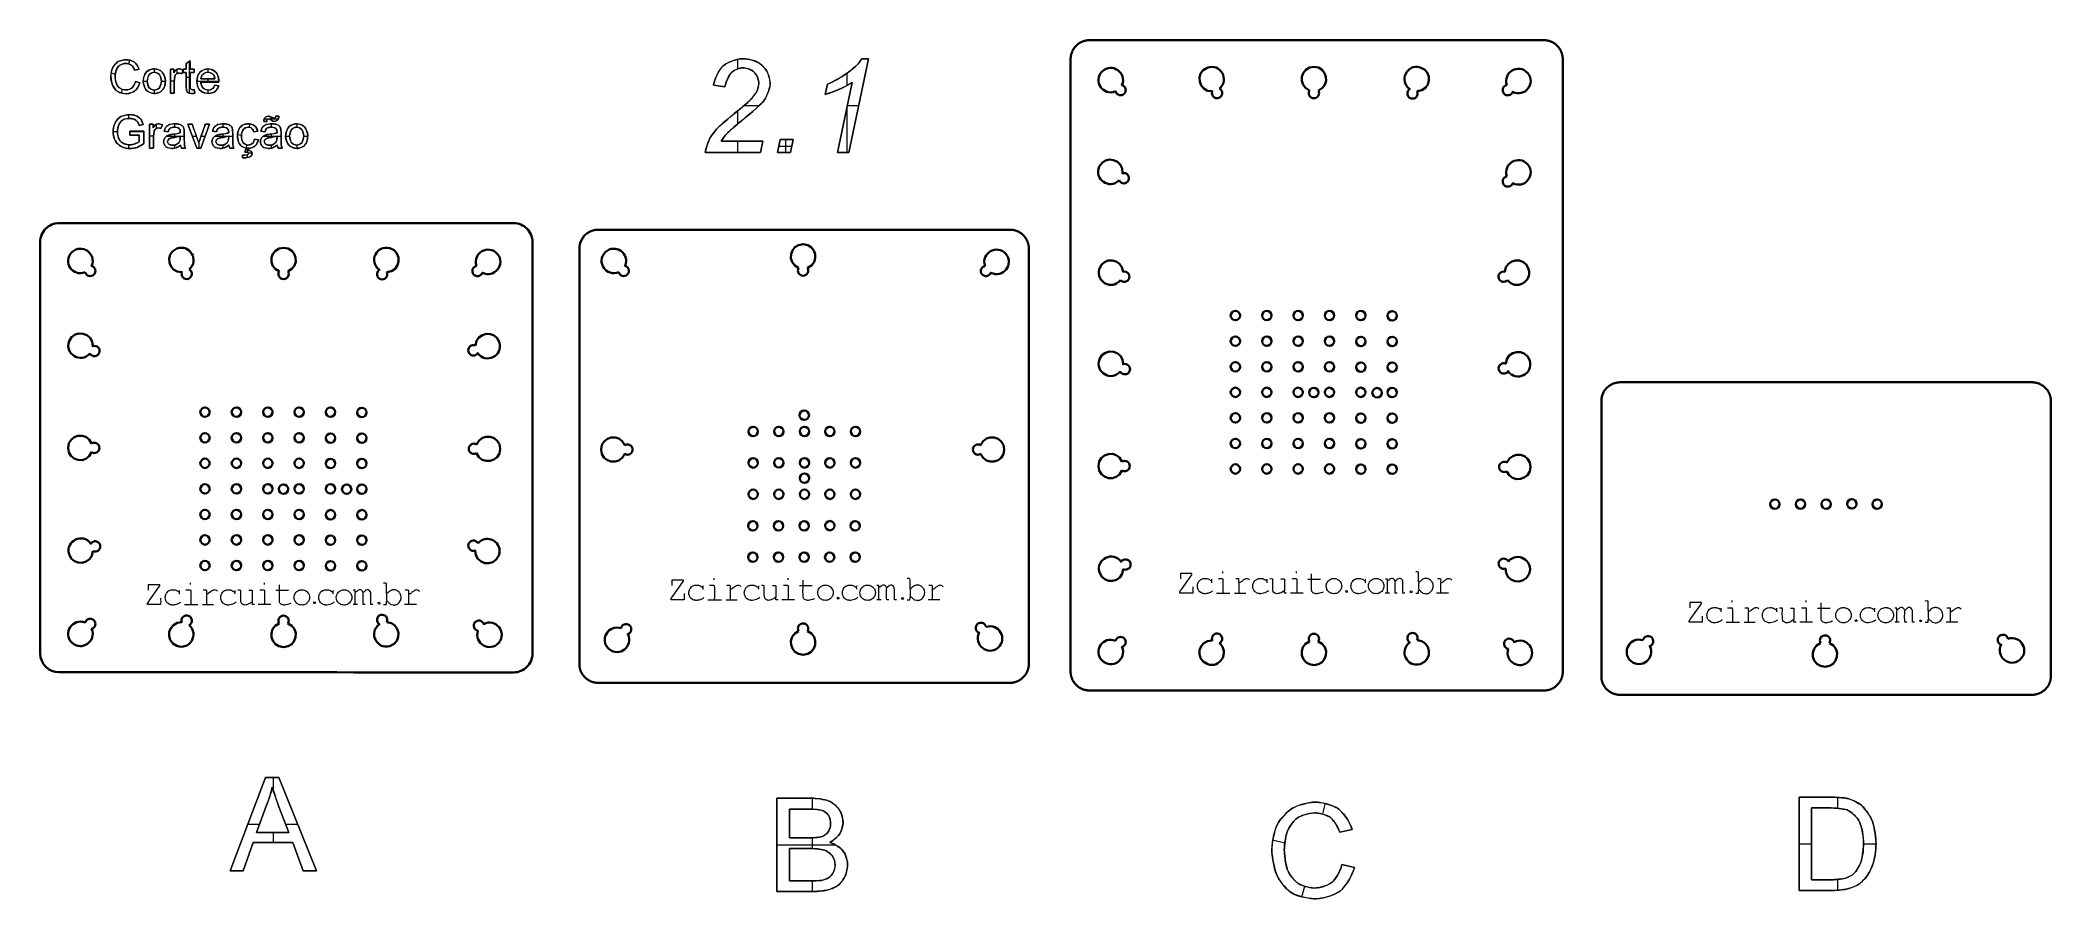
# Model space of a CAD drawing. Header units: centimetres. Extents: x -10.7 to 10.7, y -4.6 to 4.6.
import ezdxf

# ---------------------------------------------------------------- set-up
doc = ezdxf.new("R2010")
doc.units = ezdxf.units.CM
doc.header["$MEASUREMENT"] = 0
doc.layers.add('Default', color=7, linetype='Continuous')
doc.layers.add('Layer 1', color=7, linetype='Continuous')

msp = doc.modelspace()

# ---------------------------------------------------------------- linework, layer by layer
at = {"layer": 'Default', "color": 5, "lineweight": 35}
for points, knots in [([(0.46698, -2.3545), (0.57013, -2.35451), (0.70943, -2.35451), (0.87595, -2.35451), (0.87595, -2.35451), (1.04246, -2.35452), (1.23619, -2.35452), (1.44821, -2.35453), (1.44821, -2.35453), (1.55422, -2.35454), (1.6648, -2.35455), (1.77883, -2.35455), (1.77883, -2.35455), (1.89287, -2.35456), (2.01036, -2.35457), (2.13019, -2.35457), (2.13019, -2.35457), (2.25002, -2.35458), (2.3722, -2.35459), (2.49559, -2.3546), (2.49559, -2.3546), (2.61899, -2.35461), (2.74361, -2.35463), (2.86833, -2.35464), (2.86833, -2.35464), (2.99306, -2.35465), (3.11789, -2.35467), (3.24172, -2.35468), (3.24172, -2.35468), (3.36555, -2.3547), (3.48837, -2.35471), (3.60906, -2.35473), (3.60906, -2.35473), (3.72976, -2.35475), (3.84833, -2.35477), (3.96366, -2.35479), (3.96366, -2.35479), (4.02132, -2.3548), (4.07818, -2.35482), (4.13408, -2.35483), (4.13408, -2.35483), (4.18999, -2.35484), (4.24494, -2.35485), (4.29881, -2.35486), (4.29881, -2.35486), (4.35268, -2.35488), (4.40545, -2.35489), (4.457, -2.3549), (4.457, -2.3549), (4.50855, -2.35491), (4.55887, -2.35493), (4.60783, -2.35494), (4.60783, -2.35494), (4.65678, -2.35496), (4.70436, -2.35497), (4.75044, -2.35499), (4.75044, -2.35499), (4.79652, -2.355), (4.84109, -2.35502), (4.88401, -2.35503), (4.88401, -2.35503), (4.90547, -2.35504), (4.92652, -2.35505), (4.94714, -2.35506), (4.94714, -2.35506), (4.96776, -2.35507), (4.98795, -2.35507), (5.0077, -2.35508), (5.0077, -2.35508), (5.02744, -2.35509), (5.04674, -2.3551), (5.06557, -2.35511), (5.06557, -2.35511), (5.08441, -2.35512), (5.10278, -2.35513), (5.12066, -2.35514), (5.12066, -2.35514), (5.12961, -2.35514), (5.13843, -2.35515), (5.14713, -2.35515), (5.14713, -2.35515), (5.15583, -2.35515), (5.16441, -2.35516), (5.17287, -2.35516), (5.17287, -2.35516), (5.18132, -2.35517), (5.18965, -2.35517), (5.19785, -2.35518), (5.19785, -2.35518), (5.20605, -2.35518), (5.21413, -2.35519), (5.22208, -2.35519), (5.22208, -2.35519), (5.23002, -2.3552), (5.23784, -2.3552), (5.24552, -2.35521), (5.24552, -2.35521), (5.24937, -2.35521), (5.25318, -2.35521), (5.25695, -2.35521), (5.25695, -2.35521), (5.26073, -2.35522), (5.26448, -2.35522), (5.26819, -2.35522), (5.26819, -2.35522), (5.2719, -2.35522), (5.27557, -2.35523), (5.27922, -2.35523), (5.27922, -2.35523), (5.28104, -2.35523), (5.28285, -2.35523), (5.28466, -2.35523), (5.28466, -2.35523), (5.28646, -2.35523), (5.28826, -2.35524), (5.29005, -2.35524), (5.29005, -2.35524), (5.29184, -2.35524), (5.29362, -2.35524), (5.29539, -2.35524), (5.29539, -2.35524), (5.29715, -2.35524), (5.29891, -2.35524), (5.30068, -2.35524), (5.30068, -2.35524), (5.30156, -2.35524), (5.30244, -2.35525), (5.3033, -2.35525), (5.3033, -2.35525), (5.30415, -2.35525), (5.30498, -2.35525), (5.30591, -2.35525), (5.30591, -2.35525), (5.30684, -2.35525), (5.30786, -2.35525), (5.30851, -2.35525), (5.30851, -2.35525), (5.30915, -2.35525), (5.30942, -2.35525), (5.30966, -2.35525), (5.30966, -2.35525), (5.31214, -2.35525), (5.31146, -2.35525), (5.31124, -2.35525), (5.31124, -2.35525), (5.31103, -2.35525), (5.31127, -2.35525), (5.31139, -2.35525), (5.31139, -2.35525), (5.31151, -2.35525), (5.31151, -2.35525), (5.31154, -2.35525), (5.31154, -2.35525), (5.31157, -2.35525), (5.31163, -2.35525), (5.31169, -2.35525), (5.31169, -2.35525), (5.3118, -2.35525), (5.31189, -2.35525), (5.31199, -2.35525), (5.31199, -2.35525), (5.31209, -2.35525), (5.31219, -2.35525), (5.31229, -2.35525), (5.31229, -2.35525), (5.31239, -2.35525), (5.31249, -2.35525), (5.31259, -2.35525), (5.31259, -2.35525), (5.31269, -2.35525), (5.31279, -2.35525), (5.31289, -2.35524), (5.31289, -2.35524), (5.31309, -2.35524), (5.31329, -2.35524), (5.31349, -2.35524), (5.31349, -2.35524), (5.31369, -2.35524), (5.31389, -2.35523), (5.31409, -2.35523), (5.31409, -2.35523), (5.31429, -2.35523), (5.31449, -2.35523), (5.31469, -2.35522), (5.31469, -2.35522), (5.31509, -2.35521), (5.31549, -2.35521), (5.31589, -2.3552), (5.31589, -2.3552), (5.31629, -2.35519), (5.31669, -2.35518), (5.31709, -2.35517), (5.31709, -2.35517), (5.31749, -2.35515), (5.31789, -2.35514), (5.3183, -2.35513), (5.3183, -2.35513), (5.3187, -2.35511), (5.3191, -2.3551), (5.3195, -2.35508), (5.3195, -2.35508), (5.3199, -2.35506), (5.3203, -2.35505), (5.32071, -2.35503), (5.32071, -2.35503), (5.32151, -2.35499), (5.32231, -2.35495), (5.32312, -2.3549), (5.32312, -2.3549), (5.32392, -2.35485), (5.32473, -2.3548), (5.32554, -2.35474), (5.32554, -2.35474), (5.32634, -2.35468), (5.32715, -2.35462), (5.32795, -2.35455), (5.32795, -2.35455), (5.32876, -2.35448), (5.32957, -2.35441), (5.33038, -2.35433), (5.33038, -2.35433), (5.33199, -2.35418), (5.33361, -2.354), (5.33522, -2.35381), (5.33522, -2.35381), (5.33684, -2.35361), (5.33846, -2.3534), (5.34007, -2.35316), (5.34007, -2.35316), (5.34169, -2.35293), (5.3433, -2.35267), (5.34492, -2.3524), (5.34492, -2.3524), (5.34653, -2.35212), (5.34815, -2.35182), (5.34976, -2.35151), (5.34976, -2.35151), (5.35137, -2.35119), (5.35298, -2.35085), (5.35458, -2.3505), (5.35458, -2.3505), (5.35619, -2.35014), (5.3578, -2.34976), (5.3594, -2.34936), (5.3594, -2.34936), (5.3626, -2.34857), (5.36579, -2.34769), (5.36895, -2.34673), (5.36895, -2.34673), (5.37212, -2.34578), (5.37527, -2.34474), (5.37839, -2.34362), (5.37839, -2.34362), (5.38151, -2.34251), (5.38461, -2.34131), (5.38768, -2.34004), (5.38768, -2.34004), (5.39074, -2.33877), (5.39377, -2.33742), (5.39677, -2.33599), (5.39677, -2.33599), (5.39977, -2.33457), (5.40273, -2.33307), (5.40564, -2.33149), (5.40564, -2.33149), (5.40856, -2.32992), (5.41143, -2.32828), (5.41426, -2.32657), (5.41426, -2.32657), (5.41709, -2.32485), (5.41987, -2.32307), (5.4226, -2.32123), (5.4226, -2.32123), (5.42805, -2.31754), (5.43331, -2.31358), (5.43831, -2.30941), (5.43831, -2.30941), (5.44332, -2.30524), (5.44807, -2.30086), (5.45261, -2.29625), (5.45261, -2.29625), (5.45715, -2.29165), (5.46147, -2.28681), (5.46559, -2.28171), (5.46559, -2.28171), (5.46971, -2.27661), (5.47363, -2.27124), (5.47729, -2.26565), (5.47729, -2.26565), (5.47912, -2.26286), (5.48089, -2.26001), (5.48259, -2.25711), (5.48259, -2.25711), (5.48429, -2.25421), (5.48593, -2.25126), (5.48749, -2.24826), (5.48749, -2.24826), (5.48905, -2.24526), (5.49055, -2.24221), (5.49197, -2.23912), (5.49197, -2.23912), (5.49339, -2.23603), (5.49473, -2.2329), (5.496, -2.22973), (5.496, -2.22973), (5.49727, -2.22657), (5.49847, -2.22336), (5.49958, -2.22013), (5.49958, -2.22013), (5.5007, -2.2169), (5.50173, -2.21363), (5.50269, -2.21034), (5.50269, -2.21034), (5.50365, -2.20705), (5.50452, -2.20374), (5.50532, -2.20041), (5.50532, -2.20041), (5.50572, -2.19874), (5.5061, -2.19707), (5.50646, -2.1954), (5.50646, -2.1954), (5.50681, -2.19372), (5.50715, -2.19204), (5.50747, -2.19036), (5.50747, -2.19036), (5.50779, -2.18868), (5.50808, -2.187), (5.50836, -2.18531), (5.50836, -2.18531), (5.50864, -2.18363), (5.50889, -2.18194), (5.50913, -2.18025), (5.50913, -2.18025), (5.50937, -2.17856), (5.50958, -2.17687), (5.50978, -2.17517), (5.50978, -2.17517), (5.50998, -2.17348), (5.51015, -2.17179), (5.51031, -2.17009), (5.51031, -2.17009), (5.51039, -2.16925), (5.51046, -2.1684), (5.51053, -2.16756), (5.51053, -2.16756), (5.5106, -2.16671), (5.51066, -2.16586), (5.51072, -2.16502), (5.51072, -2.16502), (5.51078, -2.16417), (5.51083, -2.16333), (5.51088, -2.16248), (5.51088, -2.16248), (5.51093, -2.16163), (5.51097, -2.16079), (5.51101, -2.15994), (5.51101, -2.15994), (5.51103, -2.15952), (5.51105, -2.1591), (5.51106, -2.15868), (5.51106, -2.15868), (5.51108, -2.15826), (5.5111, -2.15783), (5.51111, -2.15741), (5.51111, -2.15741), (5.51113, -2.15699), (5.51114, -2.15657), (5.51115, -2.15615), (5.51115, -2.15615), (5.51116, -2.15573), (5.51117, -2.1553), (5.51118, -2.15488), (5.51118, -2.15488), (5.51119, -2.15446), (5.5112, -2.15404), (5.51121, -2.15362), (5.51121, -2.15362), (5.51121, -2.15341), (5.51122, -2.1532), (5.51122, -2.15299), (5.51122, -2.15299), (5.51122, -2.15278), (5.51122, -2.15257), (5.51123, -2.15236), (5.51123, -2.15236), (5.51123, -2.15215), (5.51123, -2.15193), (5.51123, -2.15172), (5.51123, -2.15172), (5.51123, -2.15162), (5.51123, -2.15151), (5.51124, -2.15141), (5.51124, -2.15141), (5.51124, -2.1513), (5.51124, -2.1512), (5.51124, -2.15109), (5.51124, -2.15109), (5.51124, -2.15099), (5.51124, -2.15088), (5.51124, -2.15078), (5.51124, -2.15078), (5.51124, -2.15068), (5.51124, -2.15058), (5.51124, -2.15046), (5.51124, -2.15046), (5.51124, -2.1504), (5.51124, -2.15034), (5.51124, -2.15031), (5.51124, -2.15031), (5.51124, -2.15027), (5.51124, -2.15027), (5.51124, -2.15015), (5.51124, -2.15015), (5.51124, -2.15003), (5.51124, -2.1498), (5.51124, -2.14999), (5.51124, -2.14999), (5.51124, -2.15019), (5.51124, -2.15081), (5.51124, -2.1485), (5.51124, -2.1485), (5.51124, -2.14828), (5.51124, -2.14803), (5.51124, -2.14742), (5.51124, -2.14742), (5.51124, -2.14682), (5.51124, -2.14587), (5.51124, -2.145), (5.51124, -2.145), (5.51124, -2.14414), (5.51124, -2.14337), (5.51124, -2.14257), (5.51124, -2.14257), (5.51124, -2.14177), (5.51124, -2.14094), (5.51124, -2.14012), (5.51124, -2.14012), (5.51124, -2.13848), (5.51124, -2.13683), (5.51124, -2.13518), (5.51124, -2.13518), (5.51124, -2.13352), (5.51124, -2.13186), (5.51124, -2.13018), (5.51124, -2.13018), (5.51124, -2.12851), (5.51124, -2.12683), (5.51124, -2.12514), (5.51124, -2.12514), (5.51124, -2.12344), (5.51124, -2.12174), (5.51124, -2.12003), (5.51124, -2.12003), (5.51124, -2.11661), (5.51124, -2.11316), (5.51124, -2.10966), (5.51124, -2.10966), (5.51124, -2.10617), (5.51124, -2.10264), (5.51124, -2.09908), (5.51124, -2.09908), (5.51124, -2.09551), (5.51124, -2.09191), (5.51124, -2.08828), (5.51124, -2.08828), (5.51124, -2.081), (5.51124, -2.07357), (5.51124, -2.06597), (5.51124, -2.06597), (5.51124, -2.05837), (5.51124, -2.05061), (5.51124, -2.04268), (5.51124, -2.04268), (5.51124, -2.03475), (5.51124, -2.02666), (5.51124, -2.0184), (5.51124, -2.0184), (5.51124, -2.01014), (5.51124, -2.00171), (5.51124, -1.99311), (5.51124, -1.99311), (5.51124, -1.98451), (5.51124, -1.97574), (5.51124, -1.96681), (5.51124, -1.96681), (5.51124, -1.94893), (5.51124, -1.93038), (5.51124, -1.91113), (5.51124, -1.91113), (5.51124, -1.89188), (5.51124, -1.87194), (5.51124, -1.85129), (5.51124, -1.85129), (5.51124, -1.83064), (5.51124, -1.80929), (5.51124, -1.78723), (5.51124, -1.78723), (5.51124, -1.76517), (5.51124, -1.74239), (5.51124, -1.71889), (5.51124, -1.71889), (5.51124, -1.6719), (5.51124, -1.62202), (5.51124, -1.56921), (5.51124, -1.56921), (5.51124, -1.51641), (5.51124, -1.46068), (5.51124, -1.40203), (5.51124, -1.40203), (5.51124, -1.34338), (5.51124, -1.28181), (5.51124, -1.21738), (5.51124, -1.21738), (5.51124, -1.15294), (5.51124, -1.08564), (5.51124, -1.01558), (5.51124, -1.01558), (5.51124, -0.94551), (5.51124, -0.87269), (5.51124, -0.79728), (5.51124, -0.79728), (5.51124, -0.72187), (5.51124, -0.64387), (5.51124, -0.56349), (5.51124, -0.56349), (5.51125, -0.40274), (5.51125, -0.23247), (5.51125, -0.05516), (5.51125, -0.05516), (5.51125, 0.12216), (5.51125, 0.30653), (5.51125, 0.49478), (5.51125, 0.49478), (5.51125, 0.68304), (5.51125, 0.87518), (5.51125, 1.06767), (5.51125, 1.06767), (5.51125, 1.26015), (5.51125, 1.45298), (5.51125, 1.64259), (5.51125, 1.64259), (5.51125, 1.83219), (5.51125, 2.01857), (5.51125, 2.19847), (5.51125, 2.19847), (5.51125, 2.37838), (5.51126, 2.55181), (5.51126, 2.71618), (5.51126, 2.71618), (5.51126, 2.79836), (5.51126, 2.87827), (5.51126, 2.95569), (5.51126, 2.95569), (5.51126, 3.0331), (5.51126, 3.10802), (5.51126, 3.18024), (5.51126, 3.18024), (5.51126, 3.25246), (5.51126, 3.32199), (5.51126, 3.38868), (5.51126, 3.38868), (5.51126, 3.45538), (5.51126, 3.51925), (5.51126, 3.58021), (5.51126, 3.58021), (5.51126, 3.64117), (5.51126, 3.69922), (5.51126, 3.75433), (5.51126, 3.75433), (5.51126, 3.80945), (5.51126, 3.86163), (5.51126, 3.91088), (5.51126, 3.91088), (5.51126, 3.93551), (5.51126, 3.9594), (5.51126, 3.98257), (5.51126, 3.98257), (5.51126, 4.00574), (5.51126, 4.02819), (5.51126, 4.04991), (5.51126, 4.04991), (5.51126, 4.07164), (5.51126, 4.09264), (5.51126, 4.11294), (5.51126, 4.11294), (5.51126, 4.13323), (5.51126, 4.15281), (5.51126, 4.17169), (5.51126, 4.17169), (5.51126, 4.18113), (5.51126, 4.1904), (5.51126, 4.19949), (5.51126, 4.19949), (5.51126, 4.20858), (5.51126, 4.21749), (5.51126, 4.22624), (5.51126, 4.22624), (5.51126, 4.23498), (5.51126, 4.24355), (5.51126, 4.25195), (5.51126, 4.25195), (5.51126, 4.26034), (5.51126, 4.26857), (5.51126, 4.27662), (5.51126, 4.27662), (5.51126, 4.28468), (5.51126, 4.29256), (5.51126, 4.30028), (5.51126, 4.30028), (5.51126, 4.30413), (5.51126, 4.30795), (5.51126, 4.31172), (5.51126, 4.31172), (5.51126, 4.3155), (5.51126, 4.31923), (5.51126, 4.32291), (5.51126, 4.32291), (5.51126, 4.3266), (5.51126, 4.33025), (5.51126, 4.33385), (5.51126, 4.33385), (5.51126, 4.33566), (5.51126, 4.33745), (5.51126, 4.33923), (5.51126, 4.33923), (5.51126, 4.34101), (5.51126, 4.34278), (5.51126, 4.34454), (5.51126, 4.34454), (5.51126, 4.3463), (5.51126, 4.34805), (5.51126, 4.34979), (5.51126, 4.34979), (5.51126, 4.35153), (5.51126, 4.35325), (5.51126, 4.35498), (5.51126, 4.35498), (5.51126, 4.35585), (5.51126, 4.35672), (5.51126, 4.35755), (5.51126, 4.35755), (5.51126, 4.35839), (5.51126, 4.35919), (5.51126, 4.36011), (5.51126, 4.36011), (5.51126, 4.36102), (5.51126, 4.36206), (5.51126, 4.36265), (5.51126, 4.36265), (5.51126, 4.36323), (5.51126, 4.36338), (5.51126, 4.36351), (5.51126, 4.36351), (5.51126, 4.36633), (5.51126, 4.36566), (5.51126, 4.36547), (5.51126, 4.36547), (5.51126, 4.36529), (5.51126, 4.3656), (5.51126, 4.36578), (5.51126, 4.36578), (5.51126, 4.36596), (5.51126, 4.366), (5.51126, 4.36608), (5.51126, 4.36608), (5.51126, 4.36616), (5.51126, 4.36627), (5.51126, 4.36638), (5.51126, 4.36638), (5.51126, 4.3666), (5.51125, 4.3668), (5.51125, 4.367), (5.51125, 4.367), (5.51125, 4.3672), (5.51125, 4.3674), (5.51125, 4.36761), (5.51125, 4.36761), (5.51125, 4.36781), (5.51124, 4.36802), (5.51124, 4.36822), (5.51124, 4.36822), (5.51124, 4.36842), (5.51124, 4.36863), (5.51123, 4.36883), (5.51123, 4.36883), (5.51123, 4.36924), (5.51122, 4.36965), (5.51121, 4.37005), (5.51121, 4.37005), (5.5112, 4.37046), (5.51119, 4.37087), (5.51118, 4.37128), (5.51118, 4.37128), (5.51117, 4.37169), (5.51116, 4.3721), (5.51115, 4.37251), (5.51115, 4.37251), (5.51112, 4.37333), (5.51109, 4.37415), (5.51106, 4.37497), (5.51106, 4.37497), (5.51103, 4.37579), (5.51099, 4.37662), (5.51095, 4.37744), (5.51095, 4.37744), (5.51091, 4.37826), (5.51086, 4.37909), (5.51081, 4.37992), (5.51081, 4.37992), (5.51076, 4.38074), (5.5107, 4.38157), (5.51064, 4.3824), (5.51064, 4.3824), (5.51058, 4.38323), (5.51052, 4.38406), (5.51045, 4.38489), (5.51045, 4.38489), (5.51031, 4.38655), (5.51016, 4.38821), (5.50999, 4.38988), (5.50999, 4.38988), (5.50981, 4.39154), (5.50962, 4.39321), (5.50941, 4.39488), (5.50941, 4.39488), (5.5092, 4.39655), (5.50897, 4.39823), (5.50872, 4.3999), (5.50872, 4.3999), (5.50847, 4.40158), (5.50821, 4.40325), (5.50792, 4.40493), (5.50792, 4.40493), (5.50735, 4.40828), (5.5067, 4.41164), (5.50597, 4.41499), (5.50597, 4.41499), (5.50524, 4.41834), (5.50443, 4.42169), (5.50354, 4.42503), (5.50354, 4.42503), (5.50265, 4.42837), (5.50168, 4.4317), (5.50062, 4.43502), (5.50062, 4.43502), (5.49957, 4.43833), (5.49844, 4.44163), (5.49722, 4.44491), (5.49722, 4.44491), (5.496, 4.44818), (5.4947, 4.45144), (5.49331, 4.45466), (5.49331, 4.45466), (5.49193, 4.45789), (5.49046, 4.46108), (5.48892, 4.46424), (5.48892, 4.46424), (5.48582, 4.47056), (5.4824, 4.47674), (5.47866, 4.48272), (5.47866, 4.48272), (5.47492, 4.4887), (5.47087, 4.49449), (5.46653, 4.50004), (5.46653, 4.50004), (5.46219, 4.50558), (5.45756, 4.51089), (5.45268, 4.51592), (5.45268, 4.51592), (5.4478, 4.52095), (5.44266, 4.5257), (5.43732, 4.53014), (5.43732, 4.53014), (5.43197, 4.53458), (5.42642, 4.5387), (5.4207, 4.54251), (5.4207, 4.54251), (5.41498, 4.54631), (5.40911, 4.54978), (5.40312, 4.55291), (5.40312, 4.55291), (5.40012, 4.55447), (5.3971, 4.55595), (5.39406, 4.55735), (5.39406, 4.55735), (5.39102, 4.55875), (5.38796, 4.56006), (5.38488, 4.56129), (5.38488, 4.56129), (5.3818, 4.56251), (5.37871, 4.56366), (5.37561, 4.56471), (5.37561, 4.56471), (5.37251, 4.56577), (5.3694, 4.56675), (5.36629, 4.56764), (5.36629, 4.56764), (5.36318, 4.56854), (5.36007, 4.56935), (5.35696, 4.57008), (5.35696, 4.57008), (5.35385, 4.57081), (5.35075, 4.57146), (5.34765, 4.57204), (5.34765, 4.57204), (5.3461, 4.57232), (5.34456, 4.57259), (5.34302, 4.57284), (5.34302, 4.57284), (5.34147, 4.57309), (5.33993, 4.57332), (5.3384, 4.57353), (5.3384, 4.57353), (5.33686, 4.57374), (5.33533, 4.57393), (5.3338, 4.5741), (5.3338, 4.5741), (5.33227, 4.57428), (5.33075, 4.57443), (5.32923, 4.57457), (5.32923, 4.57457), (5.32847, 4.57464), (5.32771, 4.5747), (5.32696, 4.57476), (5.32696, 4.57476), (5.3262, 4.57482), (5.32544, 4.57488), (5.32469, 4.57493), (5.32469, 4.57493), (5.32393, 4.57498), (5.32318, 4.57502), (5.32243, 4.57507), (5.32243, 4.57507), (5.32168, 4.57511), (5.32093, 4.57515), (5.32018, 4.57518), (5.32018, 4.57518), (5.31943, 4.57521), (5.31868, 4.57524), (5.31793, 4.57527), (5.31793, 4.57527), (5.31756, 4.57528), (5.31719, 4.57529), (5.31681, 4.5753), (5.31681, 4.5753), (5.31644, 4.57531), (5.31607, 4.57532), (5.3157, 4.57533), (5.3157, 4.57533), (5.31533, 4.57534), (5.31496, 4.57534), (5.31459, 4.57535), (5.31459, 4.57535), (5.3144, 4.57535), (5.31421, 4.57536), (5.31403, 4.57536), (5.31403, 4.57536), (5.31384, 4.57536), (5.31366, 4.57536), (5.31347, 4.57537), (5.31347, 4.57537), (5.31329, 4.57537), (5.3131, 4.57537), (5.31292, 4.57537), (5.31292, 4.57537), (5.31274, 4.57537), (5.31256, 4.57537), (5.31236, 4.57538), (5.31236, 4.57538), (5.31226, 4.57538), (5.31216, 4.57538), (5.31209, 4.57538), (5.31209, 4.57538), (5.31202, 4.57538), (5.31198, 4.57538), (5.31181, 4.57538), (5.31181, 4.57538), (5.31165, 4.57538), (5.31135, 4.57538), (5.31154, 4.57538), (5.31154, 4.57538), (5.31172, 4.57538), (5.31237, 4.57538), (5.30966, 4.57538), (5.30966, 4.57538), (5.30953, 4.57538), (5.30939, 4.57538), (5.30882, 4.57538), (5.30882, 4.57538), (5.30825, 4.57538), (5.30725, 4.57538), (5.30636, 4.57538), (5.30636, 4.57538), (5.30547, 4.57538), (5.3047, 4.57538), (5.30389, 4.57538), (5.30389, 4.57538), (5.30308, 4.57538), (5.30225, 4.57538), (5.30141, 4.57538), (5.30141, 4.57538), (5.29974, 4.57538), (5.29807, 4.57538), (5.2964, 4.57538), (5.2964, 4.57538), (5.29472, 4.57538), (5.29303, 4.57538), (5.29134, 4.57538), (5.29134, 4.57538), (5.28964, 4.57538), (5.28794, 4.57538), (5.28622, 4.57538), (5.28622, 4.57538), (5.28451, 4.57538), (5.28279, 4.57538), (5.28106, 4.57538), (5.28106, 4.57538), (5.2776, 4.57538), (5.2741, 4.57538), (5.27057, 4.57538), (5.27057, 4.57538), (5.26704, 4.57538), (5.26347, 4.57538), (5.25987, 4.57538), (5.25987, 4.57538), (5.25627, 4.57538), (5.25263, 4.57538), (5.24897, 4.57538), (5.24897, 4.57538), (5.24163, 4.57538), (5.23415, 4.57538), (5.22654, 4.57538), (5.22654, 4.57538), (5.21893, 4.57538), (5.21119, 4.57538), (5.20331, 4.57538), (5.20331, 4.57538), (5.19544, 4.57538), (5.18743, 4.57538), (5.17929, 4.57538), (5.17929, 4.57538), (5.17115, 4.57538), (5.16289, 4.57538), (5.15449, 4.57538), (5.15449, 4.57538), (5.1461, 4.57538), (5.13757, 4.57538), (5.12892, 4.57538), (5.12892, 4.57538), (5.11163, 4.57538), (5.09383, 4.57538), (5.07554, 4.57538), (5.07554, 4.57538), (5.05726, 4.57538), (5.03849, 4.57538), (5.01926, 4.57538), (5.01926, 4.57538), (5.00003, 4.57538), (4.98033, 4.57538), (4.96018, 4.57538), (4.96018, 4.57538), (4.94003, 4.57538), (4.91944, 4.57538), (4.89841, 4.57538), (4.89841, 4.57538), (4.85636, 4.57538), (4.81259, 4.57538), (4.76725, 4.57538), (4.76725, 4.57538), (4.7219, 4.57538), (4.67497, 4.57538), (4.62662, 4.57538), (4.62662, 4.57538), (4.57826, 4.57538), (4.52847, 4.57538), (4.47738, 4.57538), (4.47738, 4.57538), (4.4263, 4.57538), (4.37393, 4.57538), (4.32041, 4.57538), (4.32041, 4.57538), (4.26689, 4.57538), (4.21222, 4.57538), (4.15655, 4.57538), (4.15655, 4.57538), (4.10088, 4.57538), (4.04421, 4.57538), (3.98667, 4.57538), (3.98667, 4.57538), (3.87161, 4.57538), (3.7531, 4.57538), (3.6323, 4.57538), (3.6323, 4.57538), (3.51149, 4.57538), (3.3884, 4.57538), (3.26415, 4.57538), (3.26415, 4.57538), (3.13991, 4.57538), (3.01452, 4.57538), (2.88913, 4.57538), (2.88913, 4.57538), (2.76374, 4.57538), (2.63835, 4.57538), (2.51411, 4.57538), (2.51411, 4.57538), (2.38986, 4.57538), (2.26677, 4.57538), (2.14596, 4.57538), (2.14596, 4.57538), (2.02516, 4.57538), (1.90665, 4.57538), (1.79158, 4.57538), (1.79158, 4.57538), (1.73405, 4.57538), (1.67738, 4.57538), (1.62171, 4.57538), (1.62171, 4.57538), (1.56604, 4.57538), (1.51137, 4.57538), (1.45785, 4.57538), (1.45785, 4.57538), (1.40433, 4.57538), (1.35196, 4.57538), (1.30088, 4.57538), (1.30088, 4.57538), (1.24979, 4.57538), (1.2, 4.57538), (1.15164, 4.57538), (1.15164, 4.57538), (1.10329, 4.57538), (1.05636, 4.57538), (1.01101, 4.57538), (1.01101, 4.57538), (0.96567, 4.57538), (0.9219, 4.57538), (0.87985, 4.57538), (0.87985, 4.57538), (0.85882, 4.57538), (0.83823, 4.57538), (0.81808, 4.57538), (0.81808, 4.57538), (0.79793, 4.57538), (0.77823, 4.57538), (0.759, 4.57538), (0.759, 4.57538), (0.73977, 4.57538), (0.721, 4.57538), (0.70272, 4.57538), (0.70272, 4.57538), (0.68443, 4.57538), (0.66663, 4.57538), (0.64934, 4.57538), (0.64934, 4.57538), (0.64069, 4.57538), (0.63216, 4.57538), (0.62377, 4.57538), (0.62377, 4.57538), (0.61537, 4.57538), (0.60711, 4.57538), (0.59897, 4.57538), (0.59897, 4.57538), (0.59083, 4.57538), (0.58282, 4.57538), (0.57495, 4.57538), (0.57495, 4.57538), (0.56707, 4.57538), (0.55933, 4.57538), (0.55172, 4.57538), (0.55172, 4.57538), (0.54411, 4.57538), (0.53663, 4.57538), (0.52929, 4.57538), (0.52929, 4.57538), (0.52563, 4.57538), (0.52199, 4.57538), (0.51839, 4.57538), (0.51839, 4.57538), (0.51479, 4.57538), (0.51122, 4.57538), (0.50769, 4.57538), (0.50769, 4.57538), (0.50416, 4.57538), (0.50066, 4.57538), (0.4972, 4.57538), (0.4972, 4.57538), (0.49547, 4.57538), (0.49375, 4.57538), (0.49204, 4.57538), (0.49204, 4.57538), (0.49032, 4.57538), (0.48862, 4.57538), (0.48692, 4.57538), (0.48692, 4.57538), (0.48523, 4.57538), (0.48354, 4.57538), (0.48186, 4.57538), (0.48186, 4.57538), (0.48019, 4.57538), (0.47852, 4.57538), (0.47685, 4.57538), (0.47685, 4.57538), (0.47601, 4.57538), (0.47518, 4.57538), (0.47437, 4.57538), (0.47437, 4.57538), (0.47356, 4.57538), (0.47279, 4.57538), (0.4719, 4.57538), (0.4719, 4.57538), (0.47101, 4.57538), (0.47001, 4.57538), (0.46944, 4.57538), (0.46944, 4.57538), (0.46887, 4.57538), (0.46873, 4.57538), (0.4686, 4.57538), (0.4686, 4.57538), (0.46589, 4.57538), (0.46654, 4.57538), (0.46672, 4.57538), (0.46672, 4.57538), (0.46691, 4.57538), (0.46661, 4.57538), (0.46645, 4.57538), (0.46645, 4.57538), (0.46628, 4.57538), (0.46624, 4.57538), (0.46617, 4.57538), (0.46617, 4.57538), (0.4661, 4.57538), (0.466, 4.57538), (0.4659, 4.57538), (0.4659, 4.57538), (0.4657, 4.57537), (0.46552, 4.57537), (0.46534, 4.57537), (0.46534, 4.57537), (0.46516, 4.57537), (0.46497, 4.57537), (0.46479, 4.57537), (0.46479, 4.57537), (0.4646, 4.57536), (0.46441, 4.57536), (0.46423, 4.57536), (0.46423, 4.57536), (0.46404, 4.57536), (0.46386, 4.57535), (0.46367, 4.57535), (0.46367, 4.57535), (0.4633, 4.57534), (0.46293, 4.57534), (0.46256, 4.57533), (0.46256, 4.57533), (0.46219, 4.57532), (0.46182, 4.57531), (0.46144, 4.5753), (0.46144, 4.5753), (0.46107, 4.57529), (0.4607, 4.57528), (0.46033, 4.57527), (0.46033, 4.57527), (0.45958, 4.57524), (0.45883, 4.57521), (0.45808, 4.57518), (0.45808, 4.57518), (0.45733, 4.57515), (0.45658, 4.57511), (0.45583, 4.57507), (0.45583, 4.57507), (0.45508, 4.57502), (0.45433, 4.57498), (0.45357, 4.57493), (0.45357, 4.57493), (0.45282, 4.57488), (0.45206, 4.57482), (0.4513, 4.57476), (0.4513, 4.57476), (0.45055, 4.5747), (0.44979, 4.57464), (0.44903, 4.57457), (0.44903, 4.57457), (0.44751, 4.57443), (0.44599, 4.57428), (0.44446, 4.5741), (0.44446, 4.5741), (0.44293, 4.57393), (0.4414, 4.57374), (0.43986, 4.57353), (0.43986, 4.57353), (0.43832, 4.57332), (0.43679, 4.57309), (0.43524, 4.57284), (0.43524, 4.57284), (0.4337, 4.57259), (0.43215, 4.57232), (0.43061, 4.57204), (0.43061, 4.57204), (0.42751, 4.57146), (0.42441, 4.57081), (0.4213, 4.57008), (0.4213, 4.57008), (0.41819, 4.56935), (0.41508, 4.56854), (0.41197, 4.56764), (0.41197, 4.56764), (0.40886, 4.56675), (0.40575, 4.56577), (0.40265, 4.56471), (0.40265, 4.56471), (0.39955, 4.56366), (0.39646, 4.56251), (0.39338, 4.56129), (0.39338, 4.56129), (0.3903, 4.56006), (0.38724, 4.55875), (0.3842, 4.55735), (0.3842, 4.55735), (0.38116, 4.55595), (0.37813, 4.55447), (0.37514, 4.55291), (0.37514, 4.55291), (0.36915, 4.54978), (0.36327, 4.5463), (0.35756, 4.5425), (0.35756, 4.5425), (0.35184, 4.5387), (0.34629, 4.53457), (0.34094, 4.53013), (0.34094, 4.53013), (0.3356, 4.5257), (0.33046, 4.52095), (0.32558, 4.51592), (0.32558, 4.51592), (0.3207, 4.51089), (0.31607, 4.50558), (0.31173, 4.50003), (0.31173, 4.50003), (0.30739, 4.49449), (0.30334, 4.4887), (0.2996, 4.48272), (0.2996, 4.48272), (0.29586, 4.47673), (0.29244, 4.47056), (0.28934, 4.46424), (0.28934, 4.46424), (0.28779, 4.46108), (0.28633, 4.45788), (0.28495, 4.45466), (0.28495, 4.45466), (0.28356, 4.45143), (0.28226, 4.44818), (0.28104, 4.4449), (0.28104, 4.4449), (0.27982, 4.44163), (0.27869, 4.43833), (0.27763, 4.43502), (0.27763, 4.43502), (0.27658, 4.4317), (0.27561, 4.42837), (0.27472, 4.42503), (0.27472, 4.42503), (0.27383, 4.42169), (0.27302, 4.41834), (0.27229, 4.41499), (0.27229, 4.41499), (0.27156, 4.41163), (0.27091, 4.40828), (0.27034, 4.40492), (0.27034, 4.40492), (0.27005, 4.40325), (0.26979, 4.40157), (0.26954, 4.3999), (0.26954, 4.3999), (0.26929, 4.39822), (0.26906, 4.39655), (0.26885, 4.39488), (0.26885, 4.39488), (0.26864, 4.39321), (0.26845, 4.39154), (0.26827, 4.38987), (0.26827, 4.38987), (0.2681, 4.3882), (0.26795, 4.38654), (0.26781, 4.38488), (0.26781, 4.38488), (0.26774, 4.38405), (0.26768, 4.38322), (0.26762, 4.38239), (0.26762, 4.38239), (0.26756, 4.38156), (0.2675, 4.38074), (0.26745, 4.37991), (0.26745, 4.37991), (0.2674, 4.37909), (0.26735, 4.37826), (0.26731, 4.37744), (0.26731, 4.37744), (0.26727, 4.37661), (0.26723, 4.37579), (0.2672, 4.37497), (0.2672, 4.37497), (0.26717, 4.37414), (0.26714, 4.37332), (0.26711, 4.3725), (0.26711, 4.3725), (0.2671, 4.37209), (0.26709, 4.37168), (0.26708, 4.37128), (0.26708, 4.37128), (0.26707, 4.37087), (0.26706, 4.37046), (0.26705, 4.37005), (0.26705, 4.37005), (0.26704, 4.36964), (0.26703, 4.36923), (0.26703, 4.36882), (0.26703, 4.36882), (0.26702, 4.36862), (0.26702, 4.36842), (0.26702, 4.36821), (0.26702, 4.36821), (0.26702, 4.36801), (0.26701, 4.36781), (0.26701, 4.3676), (0.26701, 4.3676), (0.26701, 4.3674), (0.26701, 4.36719), (0.26701, 4.36699), (0.26701, 4.36699), (0.26701, 4.36679), (0.267, 4.36659), (0.267, 4.36638), (0.267, 4.36638), (0.267, 4.36627), (0.267, 4.36616), (0.267, 4.36608), (0.267, 4.36608), (0.267, 4.366), (0.267, 4.36594), (0.267, 4.36577), (0.267, 4.36577), (0.267, 4.3656), (0.267, 4.36531), (0.267, 4.36547), (0.267, 4.36547), (0.267, 4.36563), (0.267, 4.36623), (0.267, 4.36377), (0.267, 4.36377), (0.267, 4.36354), (0.267, 4.36327), (0.267, 4.36264), (0.267, 4.36264), (0.267, 4.36201), (0.267, 4.36101), (0.267, 4.3601), (0.267, 4.3601), (0.267, 4.3592), (0.267, 4.35839), (0.267, 4.35755), (0.267, 4.35755), (0.267, 4.35671), (0.267, 4.35585), (0.267, 4.35498), (0.267, 4.35498), (0.267, 4.35325), (0.267, 4.35153), (0.267, 4.34979), (0.267, 4.34979), (0.267, 4.34805), (0.267, 4.3463), (0.267, 4.34454), (0.267, 4.34454), (0.267, 4.34278), (0.267, 4.34101), (0.267, 4.33923), (0.267, 4.33923), (0.267, 4.33745), (0.267, 4.33566), (0.267, 4.33386), (0.267, 4.33386), (0.267, 4.33025), (0.267, 4.32661), (0.267, 4.32292), (0.267, 4.32292), (0.267, 4.31923), (0.267, 4.31551), (0.267, 4.31173), (0.267, 4.31173), (0.267, 4.30796), (0.267, 4.30415), (0.267, 4.30029), (0.267, 4.30029), (0.267, 4.29258), (0.267, 4.2847), (0.267, 4.27665), (0.267, 4.27665), (0.267, 4.2686), (0.267, 4.26037), (0.267, 4.25198), (0.267, 4.25198), (0.267, 4.24358), (0.267, 4.23502), (0.267, 4.22628), (0.267, 4.22628), (0.267, 4.21754), (0.267, 4.20863), (0.267, 4.19954), (0.267, 4.19954), (0.267, 4.19045), (0.267, 4.18119), (0.267, 4.17176), (0.267, 4.17176), (0.267, 4.15288), (0.267, 4.13331), (0.267, 4.11302), (0.267, 4.11302), (0.267, 4.09274), (0.267, 4.07174), (0.267, 4.05003), (0.267, 4.05003), (0.267, 4.02831), (0.267, 4.00588), (0.267, 3.98272), (0.267, 3.98272), (0.267, 3.95956), (0.267, 3.93567), (0.267, 3.91105), (0.267, 3.91105), (0.267, 3.86182), (0.267, 3.80967), (0.267, 3.75458), (0.267, 3.75458), (0.267, 3.69949), (0.267, 3.64147), (0.267, 3.58054), (0.267, 3.58054), (0.267, 3.51961), (0.267, 3.45577), (0.267, 3.38911), (0.267, 3.38911), (0.267, 3.32244), (0.267, 3.25295), (0.267, 3.18077), (0.267, 3.18077), (0.267, 3.10859), (0.267, 3.03371), (0.267, 2.95633), (0.267, 2.95633), (0.267, 2.87895), (0.267, 2.79908), (0.267, 2.71693), (0.267, 2.71693), (0.267, 2.55265), (0.26699, 2.3793), (0.26699, 2.19947), (0.26699, 2.19947), (0.26699, 2.01965), (0.26699, 1.83335), (0.26699, 1.64382), (0.26699, 1.64382), (0.26699, 1.45429), (0.26699, 1.26153), (0.26699, 1.06911), (0.26699, 1.06911), (0.26699, 0.87668), (0.26699, 0.68459), (0.26699, 0.49637), (0.26699, 0.49637), (0.26699, 0.30816), (0.26699, 0.12381), (0.26699, -0.05349), (0.26699, -0.05349), (0.26699, -0.23079), (0.26699, -0.40106), (0.26698, -0.56183), (0.26698, -0.56183), (0.26698, -0.64221), (0.26698, -0.72022), (0.26698, -0.79564), (0.26698, -0.79564), (0.26698, -0.87107), (0.26698, -0.94391), (0.26698, -1.01399), (0.26698, -1.01399), (0.26698, -1.08407), (0.26698, -1.15139), (0.26698, -1.21585), (0.26698, -1.21585), (0.26698, -1.28031), (0.26698, -1.34191), (0.26698, -1.40059), (0.26698, -1.40059), (0.26698, -1.45926), (0.26698, -1.51502), (0.26698, -1.56786), (0.26698, -1.56786), (0.26698, -1.6207), (0.26698, -1.67061), (0.26698, -1.71764), (0.26698, -1.71764), (0.26698, -1.74116), (0.26698, -1.76395), (0.26698, -1.78604), (0.26698, -1.78604), (0.26698, -1.80812), (0.26698, -1.82949), (0.26698, -1.85015), (0.26698, -1.85015), (0.26698, -1.87082), (0.26698, -1.89078), (0.26698, -1.91005), (0.26698, -1.91005), (0.26698, -1.92932), (0.26698, -1.94789), (0.26698, -1.96579), (0.26698, -1.96579), (0.26698, -1.97473), (0.26698, -1.98351), (0.26698, -1.99212), (0.26698, -1.99212), (0.26698, -2.00073), (0.26698, -2.00917), (0.26698, -2.01744), (0.26698, -2.01744), (0.26698, -2.02571), (0.26698, -2.03381), (0.26698, -2.04175), (0.26698, -2.04175), (0.26698, -2.04969), (0.26698, -2.05746), (0.26698, -2.06507), (0.26698, -2.06507), (0.26698, -2.07268), (0.26698, -2.08012), (0.26698, -2.08741), (0.26698, -2.08741), (0.26698, -2.09105), (0.26698, -2.09466), (0.26698, -2.09822), (0.26698, -2.09822), (0.26698, -2.10179), (0.26698, -2.10533), (0.26698, -2.10882), (0.26698, -2.10882), (0.26698, -2.11232), (0.26698, -2.11578), (0.26698, -2.11921), (0.26698, -2.11921), (0.26698, -2.12092), (0.26698, -2.12262), (0.26698, -2.12432), (0.26698, -2.12432), (0.26698, -2.12601), (0.26698, -2.1277), (0.26698, -2.12937), (0.26698, -2.12937), (0.26698, -2.13105), (0.26698, -2.13272), (0.26698, -2.13437), (0.26698, -2.13437), (0.26698, -2.13603), (0.26698, -2.13768), (0.26698, -2.13932), (0.26698, -2.13932), (0.26698, -2.14015), (0.26698, -2.14097), (0.26698, -2.14177), (0.26698, -2.14177), (0.26698, -2.14257), (0.26698, -2.14335), (0.26698, -2.14421), (0.26698, -2.14421), (0.26698, -2.14508), (0.26698, -2.14604), (0.26698, -2.14664), (0.26698, -2.14664), (0.26698, -2.14724), (0.26698, -2.1475), (0.26698, -2.14772), (0.26698, -2.14772), (0.26698, -2.15007), (0.26698, -2.14949), (0.26698, -2.14934), (0.26698, -2.14934), (0.26698, -2.14919), (0.26698, -2.14947), (0.26698, -2.14963), (0.26698, -2.14963), (0.26698, -2.1498), (0.26698, -2.14985), (0.26698, -2.14992), (0.26698, -2.14992), (0.26698, -2.15), (0.26698, -2.15011), (0.26698, -2.15021), (0.26698, -2.15021), (0.26699, -2.15042), (0.26699, -2.15061), (0.26699, -2.1508), (0.26699, -2.1508), (0.26699, -2.15099), (0.26699, -2.15119), (0.26699, -2.15138), (0.26699, -2.15138), (0.267, -2.15158), (0.267, -2.15177), (0.267, -2.15197), (0.267, -2.15197), (0.267, -2.15216), (0.26701, -2.15236), (0.26701, -2.15255), (0.26701, -2.15255), (0.26701, -2.15294), (0.26702, -2.15333), (0.26703, -2.15373), (0.26703, -2.15373), (0.26704, -2.15412), (0.26705, -2.15451), (0.26706, -2.1549), (0.26706, -2.1549), (0.26707, -2.15529), (0.26708, -2.15568), (0.26709, -2.15608), (0.26709, -2.15608), (0.26712, -2.15686), (0.26715, -2.15765), (0.26718, -2.15843), (0.26718, -2.15843), (0.26721, -2.15922), (0.26725, -2.16001), (0.26729, -2.1608), (0.26729, -2.1608), (0.26734, -2.16159), (0.26738, -2.16238), (0.26743, -2.16317), (0.26743, -2.16317), (0.26748, -2.16397), (0.26754, -2.16476), (0.2676, -2.16555), (0.2676, -2.16555), (0.26766, -2.16635), (0.26772, -2.16714), (0.26779, -2.16794), (0.26779, -2.16794), (0.26793, -2.16953), (0.26808, -2.17113), (0.26826, -2.17273), (0.26826, -2.17273), (0.26843, -2.17433), (0.26862, -2.17594), (0.26883, -2.17755), (0.26883, -2.17755), (0.26904, -2.17915), (0.26927, -2.18076), (0.26952, -2.18238), (0.26952, -2.18238), (0.26977, -2.18399), (0.27003, -2.1856), (0.27032, -2.18722), (0.27032, -2.18722), (0.27089, -2.19045), (0.27154, -2.19369), (0.27227, -2.19693), (0.27227, -2.19693), (0.273, -2.20017), (0.27381, -2.20341), (0.2747, -2.20664), (0.2747, -2.20664), (0.27559, -2.20987), (0.27656, -2.2131), (0.27762, -2.21631), (0.27762, -2.21631), (0.27867, -2.21953), (0.2798, -2.22273), (0.28102, -2.22591), (0.28102, -2.22591), (0.28224, -2.2291), (0.28354, -2.23226), (0.28493, -2.2354), (0.28493, -2.2354), (0.28631, -2.23854), (0.28778, -2.24165), (0.28932, -2.24474), (0.28932, -2.24474), (0.29242, -2.2509), (0.29584, -2.25694), (0.29958, -2.2628), (0.29958, -2.2628), (0.30332, -2.26866), (0.30737, -2.27434), (0.31171, -2.2798), (0.31171, -2.2798), (0.31605, -2.28525), (0.32068, -2.29048), (0.32556, -2.29544), (0.32556, -2.29544), (0.33044, -2.3004), (0.33557, -2.3051), (0.34092, -2.30949), (0.34092, -2.30949), (0.34627, -2.31389), (0.35182, -2.31798), (0.35754, -2.32175), (0.35754, -2.32175), (0.36325, -2.32552), (0.36913, -2.32897), (0.37512, -2.33209), (0.37512, -2.33209), (0.38111, -2.33521), (0.38721, -2.33799), (0.39336, -2.34043), (0.39336, -2.34043), (0.40567, -2.34533), (0.4182, -2.34887), (0.43059, -2.35116), (0.43059, -2.35116), (0.44297, -2.35346), (0.4552, -2.35451), (0.46698, -2.3545)], [0, 0, 0, 0, 0.00232019, 0.00232019, 0.00232019, 0.00232019, 0.00464037, 0.00464037, 0.00464037, 0.00464037, 0.00696056, 0.00696056, 0.00696056, 0.00696056, 0.00928074, 0.00928074, 0.00928074, 0.00928074, 0.01160093, 0.01160093, 0.01160093, 0.01160093, 0.01392111, 0.01392111, 0.01392111, 0.01392111, 0.0162413, 0.0162413, 0.0162413, 0.0162413, 0.01856148, 0.01856148, 0.01856148, 0.01856148, 0.02088167, 0.02088167, 0.02088167, 0.02088167, 0.02320186, 0.02320186, 0.02320186, 0.02320186, 0.02552204, 0.02552204, 0.02552204, 0.02552204, 0.02784223, 0.02784223, 0.02784223, 0.02784223, 0.03016241, 0.03016241, 0.03016241, 0.03016241, 0.0324826, 0.0324826, 0.0324826, 0.0324826, 0.03480278, 0.03480278, 0.03480278, 0.03480278, 0.03712297, 0.03712297, 0.03712297, 0.03712297, 0.03944316, 0.03944316, 0.03944316, 0.03944316, 0.04176334, 0.04176334, 0.04176334, 0.04176334, 0.04408353, 0.04408353, 0.04408353, 0.04408353, 0.04640371, 0.04640371, 0.04640371, 0.04640371, 0.0487239, 0.0487239, 0.0487239, 0.0487239, 0.05104408, 0.05104408, 0.05104408, 0.05104408, 0.05336427, 0.05336427, 0.05336427, 0.05336427, 0.05568445, 0.05568445, 0.05568445, 0.05568445, 0.05800464, 0.05800464, 0.05800464, 0.05800464, 0.06032483, 0.06032483, 0.06032483, 0.06032483, 0.06264501, 0.06264501, 0.06264501, 0.06264501, 0.0649652, 0.0649652, 0.0649652, 0.0649652, 0.06728538, 0.06728538, 0.06728538, 0.06728538, 0.06960557, 0.06960557, 0.06960557, 0.06960557, 0.07192575, 0.07192575, 0.07192575, 0.07192575, 0.07424594, 0.07424594, 0.07424594, 0.07424594, 0.07656613, 0.07656613, 0.07656613, 0.07656613, 0.07888631, 0.07888631, 0.07888631, 0.07888631, 0.0812065, 0.0812065, 0.0812065, 0.0812065, 0.08352668, 0.08352668, 0.08352668, 0.08352668, 0.08584687, 0.08584687, 0.08584687, 0.08584687, 0.08816705, 0.08816705, 0.08816705, 0.08816705, 0.09048724, 0.09048724, 0.09048724, 0.09048724, 0.09280742, 0.09280742, 0.09280742, 0.09280742, 0.09512761, 0.09512761, 0.09512761, 0.09512761, 0.0974478, 0.0974478, 0.0974478, 0.0974478, 0.09976798, 0.09976798, 0.09976798, 0.09976798, 0.10208817, 0.10208817, 0.10208817, 0.10208817, 0.10440835, 0.10440835, 0.10440835, 0.10440835, 0.10672854, 0.10672854, 0.10672854, 0.10672854, 0.10904872, 0.10904872, 0.10904872, 0.10904872, 0.11136891, 0.11136891, 0.11136891, 0.11136891, 0.1136891, 0.1136891, 0.1136891, 0.1136891, 0.11600928, 0.11600928, 0.11600928, 0.11600928, 0.11832947, 0.11832947, 0.11832947, 0.11832947, 0.12064965, 0.12064965, 0.12064965, 0.12064965, 0.12296984, 0.12296984, 0.12296984, 0.12296984, 0.12529002, 0.12529002, 0.12529002, 0.12529002, 0.12761021, 0.12761021, 0.12761021, 0.12761021, 0.12993039, 0.12993039, 0.12993039, 0.12993039, 0.13225058, 0.13225058, 0.13225058, 0.13225058, 0.13457077, 0.13457077, 0.13457077, 0.13457077, 0.13689095, 0.13689095, 0.13689095, 0.13689095, 0.13921114, 0.13921114, 0.13921114, 0.13921114, 0.14153132, 0.14153132, 0.14153132, 0.14153132, 0.14385151, 0.14385151, 0.14385151, 0.14385151, 0.14617169, 0.14617169, 0.14617169, 0.14617169, 0.14849188, 0.14849188, 0.14849188, 0.14849188, 0.15081206, 0.15081206, 0.15081206, 0.15081206, 0.15313225, 0.15313225, 0.15313225, 0.15313225, 0.15545244, 0.15545244, 0.15545244, 0.15545244, 0.15777262, 0.15777262, 0.15777262, 0.15777262, 0.16009281, 0.16009281, 0.16009281, 0.16009281, 0.16241299, 0.16241299, 0.16241299, 0.16241299, 0.16473318, 0.16473318, 0.16473318, 0.16473318, 0.16705336, 0.16705336, 0.16705336, 0.16705336, 0.16937355, 0.16937355, 0.16937355, 0.16937355, 0.17169374, 0.17169374, 0.17169374, 0.17169374, 0.17401392, 0.17401392, 0.17401392, 0.17401392, 0.17633411, 0.17633411, 0.17633411, 0.17633411, 0.17865429, 0.17865429, 0.17865429, 0.17865429, 0.18097448, 0.18097448, 0.18097448, 0.18097448, 0.18329466, 0.18329466, 0.18329466, 0.18329466, 0.18561485, 0.18561485, 0.18561485, 0.18561485, 0.18793503, 0.18793503, 0.18793503, 0.18793503, 0.19025522, 0.19025522, 0.19025522, 0.19025522, 0.19257541, 0.19257541, 0.19257541, 0.19257541, 0.19489559, 0.19489559, 0.19489559, 0.19489559, 0.19721578, 0.19721578, 0.19721578, 0.19721578, 0.19953596, 0.19953596, 0.19953596, 0.19953596, 0.20185615, 0.20185615, 0.20185615, 0.20185615, 0.20417633, 0.20417633, 0.20417633, 0.20417633, 0.20649652, 0.20649652, 0.20649652, 0.20649652, 0.20881671, 0.20881671, 0.20881671, 0.20881671, 0.21113689, 0.21113689, 0.21113689, 0.21113689, 0.21345708, 0.21345708, 0.21345708, 0.21345708, 0.21577726, 0.21577726, 0.21577726, 0.21577726, 0.21809745, 0.21809745, 0.21809745, 0.21809745, 0.22041763, 0.22041763, 0.22041763, 0.22041763, 0.22273782, 0.22273782, 0.22273782, 0.22273782, 0.225058, 0.225058, 0.225058, 0.225058, 0.22737819, 0.22737819, 0.22737819, 0.22737819, 0.22969838, 0.22969838, 0.22969838, 0.22969838, 0.23201856, 0.23201856, 0.23201856, 0.23201856, 0.23433875, 0.23433875, 0.23433875, 0.23433875, 0.23665893, 0.23665893, 0.23665893, 0.23665893, 0.23897912, 0.23897912, 0.23897912, 0.23897912, 0.2412993, 0.2412993, 0.2412993, 0.2412993, 0.24361949, 0.24361949, 0.24361949, 0.24361949, 0.24593968, 0.24593968, 0.24593968, 0.24593968, 0.24825986, 0.24825986, 0.24825986, 0.24825986, 0.25058005, 0.25058005, 0.25058005, 0.25058005, 0.25290023, 0.25290023, 0.25290023, 0.25290023, 0.25522042, 0.25522042, 0.25522042, 0.25522042, 0.2575406, 0.2575406, 0.2575406, 0.2575406, 0.25986079, 0.25986079, 0.25986079, 0.25986079, 0.26218097, 0.26218097, 0.26218097, 0.26218097, 0.26450116, 0.26450116, 0.26450116, 0.26450116, 0.26682135, 0.26682135, 0.26682135, 0.26682135, 0.26914153, 0.26914153, 0.26914153, 0.26914153, 0.27146172, 0.27146172, 0.27146172, 0.27146172, 0.2737819, 0.2737819, 0.2737819, 0.2737819, 0.27610209, 0.27610209, 0.27610209, 0.27610209, 0.27842227, 0.27842227, 0.27842227, 0.27842227, 0.28074246, 0.28074246, 0.28074246, 0.28074246, 0.28306265, 0.28306265, 0.28306265, 0.28306265, 0.28538283, 0.28538283, 0.28538283, 0.28538283, 0.28770302, 0.28770302, 0.28770302, 0.28770302, 0.2900232, 0.2900232, 0.2900232, 0.2900232, 0.29234339, 0.29234339, 0.29234339, 0.29234339, 0.29466357, 0.29466357, 0.29466357, 0.29466357, 0.29698376, 0.29698376, 0.29698376, 0.29698376, 0.29930394, 0.29930394, 0.29930394, 0.29930394, 0.30162413, 0.30162413, 0.30162413, 0.30162413, 0.30394432, 0.30394432, 0.30394432, 0.30394432, 0.3062645, 0.3062645, 0.3062645, 0.3062645, 0.30858469, 0.30858469, 0.30858469, 0.30858469, 0.31090487, 0.31090487, 0.31090487, 0.31090487, 0.31322506, 0.31322506, 0.31322506, 0.31322506, 0.31554524, 0.31554524, 0.31554524, 0.31554524, 0.31786543, 0.31786543, 0.31786543, 0.31786543, 0.32018561, 0.32018561, 0.32018561, 0.32018561, 0.3225058, 0.3225058, 0.3225058, 0.3225058, 0.32482599, 0.32482599, 0.32482599, 0.32482599, 0.32714617, 0.32714617, 0.32714617, 0.32714617, 0.32946636, 0.32946636, 0.32946636, 0.32946636, 0.33178654, 0.33178654, 0.33178654, 0.33178654, 0.33410673, 0.33410673, 0.33410673, 0.33410673, 0.33642691, 0.33642691, 0.33642691, 0.33642691, 0.3387471, 0.3387471, 0.3387471, 0.3387471, 0.34106729, 0.34106729, 0.34106729, 0.34106729, 0.34338747, 0.34338747, 0.34338747, 0.34338747, 0.34570766, 0.34570766, 0.34570766, 0.34570766, 0.34802784, 0.34802784, 0.34802784, 0.34802784, 0.35034803, 0.35034803, 0.35034803, 0.35034803, 0.35266821, 0.35266821, 0.35266821, 0.35266821, 0.3549884, 0.3549884, 0.3549884, 0.3549884, 0.35730858, 0.35730858, 0.35730858, 0.35730858, 0.35962877, 0.35962877, 0.35962877, 0.35962877, 0.36194896, 0.36194896, 0.36194896, 0.36194896, 0.36426914, 0.36426914, 0.36426914, 0.36426914, 0.36658933, 0.36658933, 0.36658933, 0.36658933, 0.36890951, 0.36890951, 0.36890951, 0.36890951, 0.3712297, 0.3712297, 0.3712297, 0.3712297, 0.37354988, 0.37354988, 0.37354988, 0.37354988, 0.37587007, 0.37587007, 0.37587007, 0.37587007, 0.37819026, 0.37819026, 0.37819026, 0.37819026, 0.38051044, 0.38051044, 0.38051044, 0.38051044, 0.38283063, 0.38283063, 0.38283063, 0.38283063, 0.38515081, 0.38515081, 0.38515081, 0.38515081, 0.387471, 0.387471, 0.387471, 0.387471, 0.38979118, 0.38979118, 0.38979118, 0.38979118, 0.39211137, 0.39211137, 0.39211137, 0.39211137, 0.39443155, 0.39443155, 0.39443155, 0.39443155, 0.39675174, 0.39675174, 0.39675174, 0.39675174, 0.39907193, 0.39907193, 0.39907193, 0.39907193, 0.40139211, 0.40139211, 0.40139211, 0.40139211, 0.4037123, 0.4037123, 0.4037123, 0.4037123, 0.40603248, 0.40603248, 0.40603248, 0.40603248, 0.40835267, 0.40835267, 0.40835267, 0.40835267, 0.41067285, 0.41067285, 0.41067285, 0.41067285, 0.41299304, 0.41299304, 0.41299304, 0.41299304, 0.41531323, 0.41531323, 0.41531323, 0.41531323, 0.41763341, 0.41763341, 0.41763341, 0.41763341, 0.4199536, 0.4199536, 0.4199536, 0.4199536, 0.42227378, 0.42227378, 0.42227378, 0.42227378, 0.42459397, 0.42459397, 0.42459397, 0.42459397, 0.42691415, 0.42691415, 0.42691415, 0.42691415, 0.42923434, 0.42923434, 0.42923434, 0.42923434, 0.43155452, 0.43155452, 0.43155452, 0.43155452, 0.43387471, 0.43387471, 0.43387471, 0.43387471, 0.4361949, 0.4361949, 0.4361949, 0.4361949, 0.43851508, 0.43851508, 0.43851508, 0.43851508, 0.44083527, 0.44083527, 0.44083527, 0.44083527, 0.44315545, 0.44315545, 0.44315545, 0.44315545, 0.44547564, 0.44547564, 0.44547564, 0.44547564, 0.44779582, 0.44779582, 0.44779582, 0.44779582, 0.45011601, 0.45011601, 0.45011601, 0.45011601, 0.45243619, 0.45243619, 0.45243619, 0.45243619, 0.45475638, 0.45475638, 0.45475638, 0.45475638, 0.45707657, 0.45707657, 0.45707657, 0.45707657, 0.45939675, 0.45939675, 0.45939675, 0.45939675, 0.46171694, 0.46171694, 0.46171694, 0.46171694, 0.46403712, 0.46403712, 0.46403712, 0.46403712, 0.46635731, 0.46635731, 0.46635731, 0.46635731, 0.46867749, 0.46867749, 0.46867749, 0.46867749, 0.47099768, 0.47099768, 0.47099768, 0.47099768, 0.47331787, 0.47331787, 0.47331787, 0.47331787, 0.47563805, 0.47563805, 0.47563805, 0.47563805, 0.47795824, 0.47795824, 0.47795824, 0.47795824, 0.48027842, 0.48027842, 0.48027842, 0.48027842, 0.48259861, 0.48259861, 0.48259861, 0.48259861, 0.48491879, 0.48491879, 0.48491879, 0.48491879, 0.48723898, 0.48723898, 0.48723898, 0.48723898, 0.48955916, 0.48955916, 0.48955916, 0.48955916, 0.49187935, 0.49187935, 0.49187935, 0.49187935, 0.49419954, 0.49419954, 0.49419954, 0.49419954, 0.49651972, 0.49651972, 0.49651972, 0.49651972, 0.49883991, 0.49883991, 0.49883991, 0.49883991, 0.50116009, 0.50116009, 0.50116009, 0.50116009, 0.50348028, 0.50348028, 0.50348028, 0.50348028, 0.50580046, 0.50580046, 0.50580046, 0.50580046, 0.50812065, 0.50812065, 0.50812065, 0.50812065, 0.51044084, 0.51044084, 0.51044084, 0.51044084, 0.51276102, 0.51276102, 0.51276102, 0.51276102, 0.51508121, 0.51508121, 0.51508121, 0.51508121, 0.51740139, 0.51740139, 0.51740139, 0.51740139, 0.51972158, 0.51972158, 0.51972158, 0.51972158, 0.52204176, 0.52204176, 0.52204176, 0.52204176, 0.52436195, 0.52436195, 0.52436195, 0.52436195, 0.52668213, 0.52668213, 0.52668213, 0.52668213, 0.52900232, 0.52900232, 0.52900232, 0.52900232, 0.53132251, 0.53132251, 0.53132251, 0.53132251, 0.53364269, 0.53364269, 0.53364269, 0.53364269, 0.53596288, 0.53596288, 0.53596288, 0.53596288, 0.53828306, 0.53828306, 0.53828306, 0.53828306, 0.54060325, 0.54060325, 0.54060325, 0.54060325, 0.54292343, 0.54292343, 0.54292343, 0.54292343, 0.54524362, 0.54524362, 0.54524362, 0.54524362, 0.54756381, 0.54756381, 0.54756381, 0.54756381, 0.54988399, 0.54988399, 0.54988399, 0.54988399, 0.55220418, 0.55220418, 0.55220418, 0.55220418, 0.55452436, 0.55452436, 0.55452436, 0.55452436, 0.55684455, 0.55684455, 0.55684455, 0.55684455, 0.55916473, 0.55916473, 0.55916473, 0.55916473, 0.56148492, 0.56148492, 0.56148492, 0.56148492, 0.5638051, 0.5638051, 0.5638051, 0.5638051, 0.56612529, 0.56612529, 0.56612529, 0.56612529, 0.56844548, 0.56844548, 0.56844548, 0.56844548, 0.57076566, 0.57076566, 0.57076566, 0.57076566, 0.57308585, 0.57308585, 0.57308585, 0.57308585, 0.57540603, 0.57540603, 0.57540603, 0.57540603, 0.57772622, 0.57772622, 0.57772622, 0.57772622, 0.5800464, 0.5800464, 0.5800464, 0.5800464, 0.58236659, 0.58236659, 0.58236659, 0.58236659, 0.58468677, 0.58468677, 0.58468677, 0.58468677, 0.58700696, 0.58700696, 0.58700696, 0.58700696, 0.58932715, 0.58932715, 0.58932715, 0.58932715, 0.59164733, 0.59164733, 0.59164733, 0.59164733, 0.59396752, 0.59396752, 0.59396752, 0.59396752, 0.5962877, 0.5962877, 0.5962877, 0.5962877, 0.59860789, 0.59860789, 0.59860789, 0.59860789, 0.60092807, 0.60092807, 0.60092807, 0.60092807, 0.60324826, 0.60324826, 0.60324826, 0.60324826, 0.60556845, 0.60556845, 0.60556845, 0.60556845, 0.60788863, 0.60788863, 0.60788863, 0.60788863, 0.61020882, 0.61020882, 0.61020882, 0.61020882, 0.612529, 0.612529, 0.612529, 0.612529, 0.61484919, 0.61484919, 0.61484919, 0.61484919, 0.61716937, 0.61716937, 0.61716937, 0.61716937, 0.61948956, 0.61948956, 0.61948956, 0.61948956, 0.62180974, 0.62180974, 0.62180974, 0.62180974, 0.62412993, 0.62412993, 0.62412993, 0.62412993, 0.62645012, 0.62645012, 0.62645012, 0.62645012, 0.6287703, 0.6287703, 0.6287703, 0.6287703, 0.63109049, 0.63109049, 0.63109049, 0.63109049, 0.63341067, 0.63341067, 0.63341067, 0.63341067, 0.63573086, 0.63573086, 0.63573086, 0.63573086, 0.63805104, 0.63805104, 0.63805104, 0.63805104, 0.64037123, 0.64037123, 0.64037123, 0.64037123, 0.64269142, 0.64269142, 0.64269142, 0.64269142, 0.6450116, 0.6450116, 0.6450116, 0.6450116, 0.64733179, 0.64733179, 0.64733179, 0.64733179, 0.64965197, 0.64965197, 0.64965197, 0.64965197, 0.65197216, 0.65197216, 0.65197216, 0.65197216, 0.65429234, 0.65429234, 0.65429234, 0.65429234, 0.65661253, 0.65661253, 0.65661253, 0.65661253, 0.65893271, 0.65893271, 0.65893271, 0.65893271, 0.6612529, 0.6612529, 0.6612529, 0.6612529, 0.66357309, 0.66357309, 0.66357309, 0.66357309, 0.66589327, 0.66589327, 0.66589327, 0.66589327, 0.66821346, 0.66821346, 0.66821346, 0.66821346, 0.67053364, 0.67053364, 0.67053364, 0.67053364, 0.67285383, 0.67285383, 0.67285383, 0.67285383, 0.67517401, 0.67517401, 0.67517401, 0.67517401, 0.6774942, 0.6774942, 0.6774942, 0.6774942, 0.67981439, 0.67981439, 0.67981439, 0.67981439, 0.68213457, 0.68213457, 0.68213457, 0.68213457, 0.68445476, 0.68445476, 0.68445476, 0.68445476, 0.68677494, 0.68677494, 0.68677494, 0.68677494, 0.68909513, 0.68909513, 0.68909513, 0.68909513, 0.69141531, 0.69141531, 0.69141531, 0.69141531, 0.6937355, 0.6937355, 0.6937355, 0.6937355, 0.69605568, 0.69605568, 0.69605568, 0.69605568, 0.69837587, 0.69837587, 0.69837587, 0.69837587, 0.70069606, 0.70069606, 0.70069606, 0.70069606, 0.70301624, 0.70301624, 0.70301624, 0.70301624, 0.70533643, 0.70533643, 0.70533643, 0.70533643, 0.70765661, 0.70765661, 0.70765661, 0.70765661, 0.7099768, 0.7099768, 0.7099768, 0.7099768, 0.71229698, 0.71229698, 0.71229698, 0.71229698, 0.71461717, 0.71461717, 0.71461717, 0.71461717, 0.71693735, 0.71693735, 0.71693735, 0.71693735, 0.71925754, 0.71925754, 0.71925754, 0.71925754, 0.72157773, 0.72157773, 0.72157773, 0.72157773, 0.72389791, 0.72389791, 0.72389791, 0.72389791, 0.7262181, 0.7262181, 0.7262181, 0.7262181, 0.72853828, 0.72853828, 0.72853828, 0.72853828, 0.73085847, 0.73085847, 0.73085847, 0.73085847, 0.73317865, 0.73317865, 0.73317865, 0.73317865, 0.73549884, 0.73549884, 0.73549884, 0.73549884, 0.73781903, 0.73781903, 0.73781903, 0.73781903, 0.74013921, 0.74013921, 0.74013921, 0.74013921, 0.7424594, 0.7424594, 0.7424594, 0.7424594, 0.74477958, 0.74477958, 0.74477958, 0.74477958, 0.74709977, 0.74709977, 0.74709977, 0.74709977, 0.74941995, 0.74941995, 0.74941995, 0.74941995, 0.75174014, 0.75174014, 0.75174014, 0.75174014, 0.75406032, 0.75406032, 0.75406032, 0.75406032, 0.75638051, 0.75638051, 0.75638051, 0.75638051, 0.7587007, 0.7587007, 0.7587007, 0.7587007, 0.76102088, 0.76102088, 0.76102088, 0.76102088, 0.76334107, 0.76334107, 0.76334107, 0.76334107, 0.76566125, 0.76566125, 0.76566125, 0.76566125, 0.76798144, 0.76798144, 0.76798144, 0.76798144, 0.77030162, 0.77030162, 0.77030162, 0.77030162, 0.77262181, 0.77262181, 0.77262181, 0.77262181, 0.774942, 0.774942, 0.774942, 0.774942, 0.77726218, 0.77726218, 0.77726218, 0.77726218, 0.77958237, 0.77958237, 0.77958237, 0.77958237, 0.78190255, 0.78190255, 0.78190255, 0.78190255, 0.78422274, 0.78422274, 0.78422274, 0.78422274, 0.78654292, 0.78654292, 0.78654292, 0.78654292, 0.78886311, 0.78886311, 0.78886311, 0.78886311, 0.79118329, 0.79118329, 0.79118329, 0.79118329, 0.79350348, 0.79350348, 0.79350348, 0.79350348, 0.79582367, 0.79582367, 0.79582367, 0.79582367, 0.79814385, 0.79814385, 0.79814385, 0.79814385, 0.80046404, 0.80046404, 0.80046404, 0.80046404, 0.80278422, 0.80278422, 0.80278422, 0.80278422, 0.80510441, 0.80510441, 0.80510441, 0.80510441, 0.80742459, 0.80742459, 0.80742459, 0.80742459, 0.80974478, 0.80974478, 0.80974478, 0.80974478, 0.81206497, 0.81206497, 0.81206497, 0.81206497, 0.81438515, 0.81438515, 0.81438515, 0.81438515, 0.81670534, 0.81670534, 0.81670534, 0.81670534, 0.81902552, 0.81902552, 0.81902552, 0.81902552, 0.82134571, 0.82134571, 0.82134571, 0.82134571, 0.82366589, 0.82366589, 0.82366589, 0.82366589, 0.82598608, 0.82598608, 0.82598608, 0.82598608, 0.82830626, 0.82830626, 0.82830626, 0.82830626, 0.83062645, 0.83062645, 0.83062645, 0.83062645, 0.83294664, 0.83294664, 0.83294664, 0.83294664, 0.83526682, 0.83526682, 0.83526682, 0.83526682, 0.83758701, 0.83758701, 0.83758701, 0.83758701, 0.83990719, 0.83990719, 0.83990719, 0.83990719, 0.84222738, 0.84222738, 0.84222738, 0.84222738, 0.84454756, 0.84454756, 0.84454756, 0.84454756, 0.84686775, 0.84686775, 0.84686775, 0.84686775, 0.84918794, 0.84918794, 0.84918794, 0.84918794, 0.85150812, 0.85150812, 0.85150812, 0.85150812, 0.85382831, 0.85382831, 0.85382831, 0.85382831, 0.85614849, 0.85614849, 0.85614849, 0.85614849, 0.85846868, 0.85846868, 0.85846868, 0.85846868, 0.86078886, 0.86078886, 0.86078886, 0.86078886, 0.86310905, 0.86310905, 0.86310905, 0.86310905, 0.86542923, 0.86542923, 0.86542923, 0.86542923, 0.86774942, 0.86774942, 0.86774942, 0.86774942, 0.87006961, 0.87006961, 0.87006961, 0.87006961, 0.87238979, 0.87238979, 0.87238979, 0.87238979, 0.87470998, 0.87470998, 0.87470998, 0.87470998, 0.87703016, 0.87703016, 0.87703016, 0.87703016, 0.87935035, 0.87935035, 0.87935035, 0.87935035, 0.88167053, 0.88167053, 0.88167053, 0.88167053, 0.88399072, 0.88399072, 0.88399072, 0.88399072, 0.8863109, 0.8863109, 0.8863109, 0.8863109, 0.88863109, 0.88863109, 0.88863109, 0.88863109, 0.89095128, 0.89095128, 0.89095128, 0.89095128, 0.89327146, 0.89327146, 0.89327146, 0.89327146, 0.89559165, 0.89559165, 0.89559165, 0.89559165, 0.89791183, 0.89791183, 0.89791183, 0.89791183, 0.90023202, 0.90023202, 0.90023202, 0.90023202, 0.9025522, 0.9025522, 0.9025522, 0.9025522, 0.90487239, 0.90487239, 0.90487239, 0.90487239, 0.90719258, 0.90719258, 0.90719258, 0.90719258, 0.90951276, 0.90951276, 0.90951276, 0.90951276, 0.91183295, 0.91183295, 0.91183295, 0.91183295, 0.91415313, 0.91415313, 0.91415313, 0.91415313, 0.91647332, 0.91647332, 0.91647332, 0.91647332, 0.9187935, 0.9187935, 0.9187935, 0.9187935, 0.92111369, 0.92111369, 0.92111369, 0.92111369, 0.92343387, 0.92343387, 0.92343387, 0.92343387, 0.92575406, 0.92575406, 0.92575406, 0.92575406, 0.92807425, 0.92807425, 0.92807425, 0.92807425, 0.93039443, 0.93039443, 0.93039443, 0.93039443, 0.93271462, 0.93271462, 0.93271462, 0.93271462, 0.9350348, 0.9350348, 0.9350348, 0.9350348, 0.93735499, 0.93735499, 0.93735499, 0.93735499, 0.93967517, 0.93967517, 0.93967517, 0.93967517, 0.94199536, 0.94199536, 0.94199536, 0.94199536, 0.94431555, 0.94431555, 0.94431555, 0.94431555, 0.94663573, 0.94663573, 0.94663573, 0.94663573, 0.94895592, 0.94895592, 0.94895592, 0.94895592, 0.9512761, 0.9512761, 0.9512761, 0.9512761, 0.95359629, 0.95359629, 0.95359629, 0.95359629, 0.95591647, 0.95591647, 0.95591647, 0.95591647, 0.95823666, 0.95823666, 0.95823666, 0.95823666, 0.96055684, 0.96055684, 0.96055684, 0.96055684, 0.96287703, 0.96287703, 0.96287703, 0.96287703, 0.96519722, 0.96519722, 0.96519722, 0.96519722, 0.9675174, 0.9675174, 0.9675174, 0.9675174, 0.96983759, 0.96983759, 0.96983759, 0.96983759, 0.97215777, 0.97215777, 0.97215777, 0.97215777, 0.97447796, 0.97447796, 0.97447796, 0.97447796, 0.97679814, 0.97679814, 0.97679814, 0.97679814, 0.97911833, 0.97911833, 0.97911833, 0.97911833, 0.98143852, 0.98143852, 0.98143852, 0.98143852, 0.9837587, 0.9837587, 0.9837587, 0.9837587, 0.98607889, 0.98607889, 0.98607889, 0.98607889, 0.98839907, 0.98839907, 0.98839907, 0.98839907, 0.99071926, 0.99071926, 0.99071926, 0.99071926, 0.99303944, 0.99303944, 0.99303944, 0.99303944, 0.99535963, 0.99535963, 0.99535963, 0.99535963, 1, 1, 1, 1]), ([(-10.50976, 2.6258), (-10.5628, 2.6258), (-10.61367, 2.60473), (-10.65118, 2.56722), (-10.65118, 2.56722), (-10.68869, 2.52971), (-10.70976, 2.47884), (-10.70976, 2.4258)], [0, 0, 0, 0, 0.33333333, 0.33333333, 0.33333333, 0.33333333, 1, 1, 1, 1]), ([(-5.4655, 2.4258), (-5.4655, 2.47884), (-5.48657, 2.52971), (-5.52408, 2.56722), (-5.52408, 2.56722), (-5.56159, 2.60473), (-5.61246, 2.6258), (-5.6655, 2.6258)], [0, 0, 0, 0, 0.33333333, 0.33333333, 0.33333333, 0.33333333, 1, 1, 1, 1]), ([(-4.96502, 2.35557), (-4.96502, 2.32976), (-4.96502, 2.30177), (-4.96502, 2.27156), (-4.96502, 2.27156), (-4.96502, 2.24135), (-4.96502, 2.20892), (-4.96502, 2.17499), (-4.96502, 2.17499), (-4.96502, 2.10712), (-4.96502, 2.03323), (-4.96503, 1.95533), (-4.96503, 1.95533), (-4.96503, 1.87743), (-4.96503, 1.79552), (-4.96503, 1.71104), (-4.96503, 1.71104), (-4.96504, 1.62655), (-4.96504, 1.5395), (-4.96505, 1.45071), (-4.96505, 1.45071), (-4.96505, 1.36192), (-4.96506, 1.27139), (-4.96506, 1.17935), (-4.96506, 1.17935), (-4.96507, 1.0873), (-4.96508, 0.99374), (-4.96509, 0.89837), (-4.96509, 0.89837), (-4.9651, 0.80301), (-4.96511, 0.70584), (-4.96512, 0.60625), (-4.96512, 0.60625), (-4.96513, 0.50666), (-4.96514, 0.40466), (-4.96515, 0.29956), (-4.96515, 0.29956), (-4.96516, 0.24701), (-4.96516, 0.19368), (-4.96517, 0.13952), (-4.96517, 0.13952), (-4.96518, 0.08536), (-4.96519, 0.03036), (-4.96519, -0.02554), (-4.96519, -0.02554), (-4.9652, -0.08143), (-4.96521, -0.13822), (-4.96522, -0.1959), (-4.96522, -0.1959), (-4.96523, -0.25358), (-4.96524, -0.31214), (-4.96525, -0.3717), (-4.96525, -0.3717), (-4.96525, -0.40148), (-4.96525, -0.43151), (-4.96526, -0.46139), (-4.96526, -0.46139), (-4.96526, -0.49128), (-4.96527, -0.52102), (-4.96527, -0.55059), (-4.96527, -0.55059), (-4.96528, -0.60974), (-4.96529, -0.66822), (-4.96531, -0.72588), (-4.96531, -0.72588), (-4.96532, -0.78354), (-4.96533, -0.8404), (-4.96534, -0.89631), (-4.96534, -0.89631), (-4.96535, -0.95221), (-4.96536, -1.00717), (-4.96537, -1.06103), (-4.96537, -1.06103), (-4.96539, -1.1149), (-4.9654, -1.16768), (-4.96541, -1.21923), (-4.96541, -1.21923), (-4.96543, -1.27078), (-4.96544, -1.3211), (-4.96545, -1.37005), (-4.96545, -1.37005), (-4.96547, -1.419), (-4.96548, -1.46659), (-4.9655, -1.51266), (-4.9655, -1.51266), (-4.96551, -1.55874), (-4.96553, -1.60331), (-4.96555, -1.64623), (-4.96555, -1.64623), (-4.96555, -1.6677), (-4.96556, -1.68874), (-4.96557, -1.70937), (-4.96557, -1.70937), (-4.96558, -1.72999), (-4.96559, -1.75018), (-4.9656, -1.76992), (-4.9656, -1.76992), (-4.9656, -1.78967), (-4.96561, -1.80896), (-4.96562, -1.8278), (-4.96562, -1.8278), (-4.96563, -1.84663), (-4.96564, -1.865), (-4.96565, -1.88289), (-4.96565, -1.88289), (-4.96565, -1.89183), (-4.96566, -1.90066), (-4.96566, -1.90936), (-4.96566, -1.90936), (-4.96567, -1.91806), (-4.96567, -1.92664), (-4.96568, -1.93509), (-4.96568, -1.93509), (-4.96568, -1.94355), (-4.96569, -1.95187), (-4.96569, -1.96008), (-4.96569, -1.96008), (-4.96569, -1.96828), (-4.9657, -1.97635), (-4.9657, -1.9843), (-4.9657, -1.9843), (-4.96571, -1.99225), (-4.96571, -2.00006), (-4.96572, -2.00775), (-4.96572, -2.00775), (-4.96572, -2.01159), (-4.96572, -2.0154), (-4.96573, -2.01918), (-4.96573, -2.01918), (-4.96573, -2.02296), (-4.96573, -2.0267), (-4.96573, -2.03041), (-4.96573, -2.03041), (-4.96574, -2.03412), (-4.96574, -2.0378), (-4.96574, -2.04144), (-4.96574, -2.04144), (-4.96574, -2.04326), (-4.96574, -2.04508), (-4.96574, -2.04688), (-4.96574, -2.04688), (-4.96575, -2.04869), (-4.96575, -2.05048), (-4.96575, -2.05227), (-4.96575, -2.05227), (-4.96575, -2.05406), (-4.96575, -2.05584), (-4.96575, -2.05761), (-4.96575, -2.05761), (-4.96575, -2.05938), (-4.96575, -2.06114), (-4.96576, -2.0629), (-4.96576, -2.0629), (-4.96576, -2.06378), (-4.96576, -2.06467), (-4.96576, -2.06552), (-4.96576, -2.06552), (-4.96576, -2.06638), (-4.96576, -2.06721), (-4.96576, -2.06813), (-4.96576, -2.06813), (-4.96576, -2.06906), (-4.96576, -2.07009), (-4.96576, -2.07073), (-4.96576, -2.07073), (-4.96576, -2.07138), (-4.96576, -2.07165), (-4.96576, -2.07189), (-4.96576, -2.07189), (-4.96576, -2.07436), (-4.96576, -2.07368), (-4.96576, -2.07347), (-4.96576, -2.07347), (-4.96576, -2.07325), (-4.96576, -2.0735), (-4.96576, -2.07362), (-4.96576, -2.07362), (-4.96576, -2.07374), (-4.96576, -2.07374), (-4.96576, -2.07377), (-4.96576, -2.07377), (-4.96576, -2.0738), (-4.96576, -2.07386), (-4.96576, -2.07391), (-4.96576, -2.07391), (-4.96576, -2.07402), (-4.96576, -2.07412), (-4.96576, -2.07422), (-4.96576, -2.07422), (-4.96576, -2.07431), (-4.96576, -2.07442), (-4.96576, -2.07452), (-4.96576, -2.07452), (-4.96576, -2.07462), (-4.96576, -2.07472), (-4.96576, -2.07482), (-4.96576, -2.07482), (-4.96576, -2.07491), (-4.96576, -2.07501), (-4.96576, -2.07511), (-4.96576, -2.07511), (-4.96576, -2.07531), (-4.96575, -2.07551), (-4.96575, -2.07571), (-4.96575, -2.07571), (-4.96575, -2.07591), (-4.96575, -2.07611), (-4.96574, -2.07631), (-4.96574, -2.07631), (-4.96574, -2.07651), (-4.96574, -2.07671), (-4.96573, -2.07691), (-4.96573, -2.07691), (-4.96573, -2.07731), (-4.96572, -2.07771), (-4.96571, -2.07812), (-4.96571, -2.07812), (-4.9657, -2.07852), (-4.96569, -2.07892), (-4.96568, -2.07932), (-4.96568, -2.07932), (-4.96567, -2.07972), (-4.96565, -2.08012), (-4.96564, -2.08052), (-4.96564, -2.08052), (-4.96562, -2.08092), (-4.96561, -2.08132), (-4.96559, -2.08173), (-4.96559, -2.08173), (-4.96558, -2.08213), (-4.96556, -2.08253), (-4.96554, -2.08293), (-4.96554, -2.08293), (-4.9655, -2.08373), (-4.96546, -2.08454), (-4.96541, -2.08534), (-4.96541, -2.08534), (-4.96536, -2.08615), (-4.96531, -2.08695), (-4.96525, -2.08776), (-4.96525, -2.08776), (-4.96519, -2.08857), (-4.96513, -2.08937), (-4.96506, -2.09018), (-4.96506, -2.09018), (-4.965, -2.09099), (-4.96492, -2.09179), (-4.96485, -2.0926), (-4.96485, -2.0926), (-4.96469, -2.09422), (-4.96452, -2.09583), (-4.96432, -2.09745), (-4.96432, -2.09745), (-4.96413, -2.09906), (-4.96391, -2.10068), (-4.96367, -2.1023), (-4.96367, -2.1023), (-4.96344, -2.10391), (-4.96318, -2.10553), (-4.96291, -2.10714), (-4.96291, -2.10714), (-4.96263, -2.10876), (-4.96234, -2.11037), (-4.96202, -2.11198), (-4.96202, -2.11198), (-4.9617, -2.11359), (-4.96137, -2.1152), (-4.96101, -2.11681), (-4.96101, -2.11681), (-4.96065, -2.11842), (-4.96028, -2.12002), (-4.95988, -2.12162), (-4.95988, -2.12162), (-4.95909, -2.12482), (-4.95821, -2.12801), (-4.95726, -2.13118), (-4.95726, -2.13118), (-4.9563, -2.13435), (-4.95527, -2.13749), (-4.95415, -2.14062), (-4.95415, -2.14062), (-4.95304, -2.14374), (-4.95185, -2.14684), (-4.95058, -2.1499), (-4.95058, -2.1499), (-4.94931, -2.15297), (-4.94797, -2.156), (-4.94655, -2.159), (-4.94655, -2.159), (-4.94514, -2.16199), (-4.94364, -2.16495), (-4.94208, -2.16787), (-4.94208, -2.16787), (-4.94052, -2.17078), (-4.93889, -2.17366), (-4.93719, -2.17649), (-4.93719, -2.17649), (-4.93549, -2.17931), (-4.93373, -2.18209), (-4.9319, -2.18482), (-4.9319, -2.18482), (-4.92824, -2.19028), (-4.92432, -2.19553), (-4.92021, -2.20054), (-4.92021, -2.20054), (-4.91609, -2.20554), (-4.91177, -2.2103), (-4.90724, -2.21484), (-4.90724, -2.21484), (-4.9027, -2.21937), (-4.89795, -2.2237), (-4.89295, -2.22782), (-4.89295, -2.22782), (-4.88795, -2.23194), (-4.8827, -2.23585), (-4.87724, -2.23952), (-4.87724, -2.23952), (-4.87179, -2.24318), (-4.86613, -2.24659), (-4.8603, -2.24971), (-4.8603, -2.24971), (-4.85738, -2.25128), (-4.85442, -2.25277), (-4.85143, -2.25419), (-4.85143, -2.25419), (-4.84843, -2.25561), (-4.8454, -2.25696), (-4.84233, -2.25823), (-4.84233, -2.25823), (-4.83927, -2.2595), (-4.83617, -2.26069), (-4.83305, -2.26181), (-4.83305, -2.26181), (-4.82993, -2.26292), (-4.82678, -2.26396), (-4.82362, -2.26492), (-4.82362, -2.26492), (-4.82045, -2.26587), (-4.81726, -2.26675), (-4.81406, -2.26755), (-4.81406, -2.26755), (-4.81246, -2.26794), (-4.81086, -2.26832), (-4.80925, -2.26868), (-4.80925, -2.26868), (-4.80764, -2.26904), (-4.80604, -2.26938), (-4.80442, -2.26969), (-4.80442, -2.26969), (-4.80281, -2.27001), (-4.8012, -2.27031), (-4.79959, -2.27059), (-4.79959, -2.27059), (-4.79797, -2.27086), (-4.79636, -2.27112), (-4.79474, -2.27136), (-4.79474, -2.27136), (-4.79312, -2.27159), (-4.79151, -2.27181), (-4.78989, -2.27201), (-4.78989, -2.27201), (-4.78828, -2.2722), (-4.78666, -2.27238), (-4.78505, -2.27253), (-4.78505, -2.27253), (-4.78424, -2.27261), (-4.78343, -2.27269), (-4.78262, -2.27275), (-4.78262, -2.27275), (-4.78182, -2.27282), (-4.78101, -2.27289), (-4.7802, -2.27294), (-4.7802, -2.27294), (-4.7794, -2.273), (-4.77859, -2.27306), (-4.77779, -2.2731), (-4.77779, -2.2731), (-4.77698, -2.27315), (-4.77618, -2.2732), (-4.77538, -2.27323), (-4.77538, -2.27323), (-4.77497, -2.27325), (-4.77457, -2.27327), (-4.77417, -2.27329), (-4.77417, -2.27329), (-4.77377, -2.27331), (-4.77337, -2.27332), (-4.77297, -2.27334), (-4.77297, -2.27334), (-4.77256, -2.27335), (-4.77216, -2.27336), (-4.77176, -2.27338), (-4.77176, -2.27338), (-4.77136, -2.27339), (-4.77096, -2.2734), (-4.77056, -2.27341), (-4.77056, -2.27341), (-4.77016, -2.27342), (-4.76976, -2.27343), (-4.76936, -2.27343), (-4.76936, -2.27343), (-4.76916, -2.27344), (-4.76896, -2.27344), (-4.76876, -2.27344), (-4.76876, -2.27344), (-4.76856, -2.27345), (-4.76836, -2.27345), (-4.76816, -2.27345), (-4.76816, -2.27345), (-4.76796, -2.27345), (-4.76776, -2.27346), (-4.76756, -2.27346), (-4.76756, -2.27346), (-4.76746, -2.27346), (-4.76736, -2.27346), (-4.76726, -2.27346), (-4.76726, -2.27346), (-4.76716, -2.27346), (-4.76706, -2.27346), (-4.76696, -2.27346), (-4.76696, -2.27346), (-4.76686, -2.27346), (-4.76676, -2.27346), (-4.76666, -2.27346), (-4.76666, -2.27346), (-4.76656, -2.27346), (-4.76647, -2.27346), (-4.76636, -2.27347), (-4.76636, -2.27347), (-4.7663, -2.27347), (-4.76624, -2.27347), (-4.76621, -2.27347), (-4.76621, -2.27347), (-4.76618, -2.27347), (-4.76618, -2.27347), (-4.76606, -2.27347), (-4.76606, -2.27347), (-4.76595, -2.27347), (-4.76573, -2.27347), (-4.76591, -2.27347), (-4.76591, -2.27347), (-4.7661, -2.27347), (-4.76669, -2.27347), (-4.7645, -2.27347), (-4.7645, -2.27347), (-4.76429, -2.27347), (-4.76405, -2.27347), (-4.76348, -2.27347), (-4.76348, -2.27347), (-4.76291, -2.27347), (-4.762, -2.27347), (-4.76118, -2.27347), (-4.76118, -2.27347), (-4.76036, -2.27347), (-4.75963, -2.27347), (-4.75887, -2.27347), (-4.75887, -2.27347), (-4.75811, -2.27347), (-4.75733, -2.27347), (-4.75655, -2.27347), (-4.75655, -2.27347), (-4.75499, -2.27347), (-4.75344, -2.27347), (-4.75187, -2.27347), (-4.75187, -2.27347), (-4.75031, -2.27347), (-4.74873, -2.27347), (-4.74715, -2.27347), (-4.74715, -2.27347), (-4.74557, -2.27347), (-4.74398, -2.27347), (-4.74238, -2.27347), (-4.74238, -2.27347), (-4.74078, -2.27347), (-4.73918, -2.27347), (-4.73756, -2.27347), (-4.73756, -2.27347), (-4.73434, -2.27347), (-4.73108, -2.27347), (-4.7278, -2.27347), (-4.7278, -2.27347), (-4.72451, -2.27347), (-4.72119, -2.27347), (-4.71784, -2.27347), (-4.71784, -2.27347), (-4.7145, -2.27347), (-4.71112, -2.27347), (-4.70771, -2.27347), (-4.70771, -2.27347), (-4.7009, -2.27347), (-4.69397, -2.27347), (-4.68691, -2.27347), (-4.68691, -2.27347), (-4.67986, -2.27347), (-4.6727, -2.27347), (-4.66541, -2.27347), (-4.66541, -2.27347), (-4.65813, -2.27347), (-4.65073, -2.27347), (-4.64322, -2.27347), (-4.64322, -2.27347), (-4.6357, -2.27347), (-4.62808, -2.27347), (-4.62034, -2.27347), (-4.62034, -2.27347), (-4.6126, -2.27347), (-4.60475, -2.27347), (-4.59679, -2.27347), (-4.59679, -2.27347), (-4.58088, -2.27347), (-4.56452, -2.27347), (-4.54774, -2.27347), (-4.54774, -2.27347), (-4.53096, -2.27347), (-4.51376, -2.27347), (-4.49615, -2.27347), (-4.49615, -2.27347), (-4.47854, -2.27347), (-4.46053, -2.27347), (-4.44212, -2.27347), (-4.44212, -2.27347), (-4.42371, -2.27347), (-4.40492, -2.27347), (-4.38574, -2.27347), (-4.38574, -2.27347), (-4.34739, -2.27347), (-4.30754, -2.27347), (-4.26631, -2.27347), (-4.26631, -2.27347), (-4.22508, -2.27347), (-4.18248, -2.27347), (-4.13862, -2.27347), (-4.13862, -2.27347), (-4.09476, -2.27347), (-4.04965, -2.27347), (-4.00341, -2.27347), (-4.00341, -2.27347), (-3.95717, -2.27347), (-3.9098, -2.27347), (-3.86143, -2.27347), (-3.86143, -2.27347), (-3.81306, -2.27347), (-3.76369, -2.27347), (-3.71344, -2.27347), (-3.71344, -2.27347), (-3.66319, -2.27347), (-3.61206, -2.27347), (-3.56019, -2.27347), (-3.56019, -2.27347), (-3.45643, -2.27347), (-3.34967, -2.27347), (-3.2409, -2.27347), (-3.2409, -2.27347), (-3.13213, -2.27347), (-3.02136, -2.27347), (-2.90958, -2.27347), (-2.90958, -2.27347), (-2.7978, -2.27347), (-2.68502, -2.27347), (-2.57223, -2.27347), (-2.57223, -2.27347), (-2.45945, -2.27347), (-2.34666, -2.27347), (-2.23487, -2.27347), (-2.23487, -2.27347), (-2.12308, -2.27347), (-2.01229, -2.27347), (-1.9035, -2.27347), (-1.9035, -2.27347), (-1.79471, -2.27347), (-1.68793, -2.27347), (-1.58414, -2.27347), (-1.58414, -2.27347), (-1.53225, -2.27347), (-1.4811, -2.27347), (-1.43084, -2.27347), (-1.43084, -2.27347), (-1.38057, -2.27347), (-1.33118, -2.27347), (-1.28279, -2.27347), (-1.28279, -2.27347), (-1.2344, -2.27347), (-1.18701, -2.27347), (-1.14075, -2.27347), (-1.14075, -2.27347), (-1.09448, -2.27347), (-1.04935, -2.27347), (-1.00546, -2.27347), (-1.00546, -2.27347), (-0.96158, -2.27347), (-0.91894, -2.27347), (-0.87769, -2.27347), (-0.87769, -2.27347), (-0.83643, -2.27347), (-0.79655, -2.27347), (-0.75817, -2.27347), (-0.75817, -2.27347), (-0.73898, -2.27347), (-0.72016, -2.27347), (-0.70174, -2.27347), (-0.70174, -2.27347), (-0.68332, -2.27347), (-0.66529, -2.27347), (-0.64766, -2.27347), (-0.64766, -2.27347), (-0.63004, -2.27347), (-0.61282, -2.27347), (-0.59602, -2.27347), (-0.59602, -2.27347), (-0.57922, -2.27347), (-0.56285, -2.27347), (-0.54692, -2.27347), (-0.54692, -2.27347), (-0.53895, -2.27347), (-0.53109, -2.27347), (-0.52334, -2.27347), (-0.52334, -2.27347), (-0.5156, -2.27347), (-0.50796, -2.27347), (-0.50044, -2.27347), (-0.50044, -2.27347), (-0.49292, -2.27347), (-0.48551, -2.27347), (-0.47821, -2.27347), (-0.47821, -2.27347), (-0.47092, -2.27347), (-0.46374, -2.27347), (-0.45668, -2.27347), (-0.45668, -2.27347), (-0.44962, -2.27347), (-0.44268, -2.27347), (-0.43586, -2.27347), (-0.43586, -2.27347), (-0.43244, -2.27347), (-0.42906, -2.27347), (-0.42571, -2.27347), (-0.42571, -2.27347), (-0.42236, -2.27347), (-0.41904, -2.27347), (-0.41574, -2.27347), (-0.41574, -2.27347), (-0.41245, -2.27347), (-0.40919, -2.27347), (-0.40596, -2.27347), (-0.40596, -2.27347), (-0.40434, -2.27347), (-0.40274, -2.27347), (-0.40114, -2.27347), (-0.40114, -2.27347), (-0.39954, -2.27347), (-0.39794, -2.27347), (-0.39636, -2.27347), (-0.39636, -2.27347), (-0.39477, -2.27347), (-0.3932, -2.27347), (-0.39163, -2.27347), (-0.39163, -2.27347), (-0.39006, -2.27347), (-0.3885, -2.27347), (-0.38694, -2.27347), (-0.38694, -2.27347), (-0.38616, -2.27347), (-0.38537, -2.27347), (-0.38462, -2.27347), (-0.38462, -2.27347), (-0.38386, -2.27347), (-0.38314, -2.27347), (-0.38231, -2.27347), (-0.38231, -2.27347), (-0.38147, -2.27347), (-0.38054, -2.27347), (-0.38, -2.27347), (-0.38, -2.27347), (-0.37947, -2.27347), (-0.37934, -2.27347), (-0.37922, -2.27347), (-0.37922, -2.27347), (-0.37666, -2.27347), (-0.37727, -2.27347), (-0.37744, -2.27347), (-0.37744, -2.27347), (-0.3776, -2.27347), (-0.37732, -2.27347), (-0.37716, -2.27347), (-0.37716, -2.27347), (-0.377, -2.27346), (-0.37696, -2.27346), (-0.37689, -2.27346), (-0.37689, -2.27346), (-0.37681, -2.27346), (-0.37671, -2.27346), (-0.37661, -2.27346), (-0.37661, -2.27346), (-0.37642, -2.27346), (-0.37624, -2.27346), (-0.37605, -2.27346), (-0.37605, -2.27346), (-0.37587, -2.27346), (-0.37569, -2.27346), (-0.3755, -2.27345), (-0.3755, -2.27345), (-0.37531, -2.27345), (-0.37513, -2.27345), (-0.37494, -2.27345), (-0.37494, -2.27345), (-0.37476, -2.27344), (-0.37457, -2.27344), (-0.37439, -2.27344), (-0.37439, -2.27344), (-0.37402, -2.27343), (-0.37365, -2.27342), (-0.37328, -2.27342), (-0.37328, -2.27342), (-0.3729, -2.27341), (-0.37253, -2.2734), (-0.37216, -2.27339), (-0.37216, -2.27339), (-0.37179, -2.27338), (-0.37141, -2.27337), (-0.37104, -2.27335), (-0.37104, -2.27335), (-0.3703, -2.27333), (-0.36955, -2.2733), (-0.3688, -2.27327), (-0.3688, -2.27327), (-0.36805, -2.27323), (-0.3673, -2.2732), (-0.36655, -2.27315), (-0.36655, -2.27315), (-0.3658, -2.27311), (-0.36504, -2.27307), (-0.36429, -2.27301), (-0.36429, -2.27301), (-0.36353, -2.27296), (-0.36278, -2.27291), (-0.36202, -2.27285), (-0.36202, -2.27285), (-0.36126, -2.27279), (-0.3605, -2.27273), (-0.35974, -2.27266), (-0.35974, -2.27266), (-0.35822, -2.27252), (-0.3567, -2.27236), (-0.35517, -2.27219), (-0.35517, -2.27219), (-0.35364, -2.27202), (-0.35211, -2.27183), (-0.35058, -2.27162), (-0.35058, -2.27162), (-0.34904, -2.27141), (-0.3475, -2.27118), (-0.34596, -2.27093), (-0.34596, -2.27093), (-0.34442, -2.27068), (-0.34287, -2.27041), (-0.34132, -2.27013), (-0.34132, -2.27013), (-0.33823, -2.26955), (-0.33512, -2.2689), (-0.33201, -2.26817), (-0.33201, -2.26817), (-0.32891, -2.26744), (-0.32579, -2.26664), (-0.32268, -2.26575), (-0.32268, -2.26575), (-0.31957, -2.26486), (-0.31646, -2.26388), (-0.31336, -2.26283), (-0.31336, -2.26283), (-0.31026, -2.26178), (-0.30717, -2.26064), (-0.3041, -2.25942), (-0.3041, -2.25942), (-0.30102, -2.25821), (-0.29796, -2.2569), (-0.29491, -2.25552), (-0.29491, -2.25552), (-0.29187, -2.25414), (-0.28885, -2.25267), (-0.28586, -2.25112), (-0.28586, -2.25112), (-0.27987, -2.24803), (-0.27399, -2.2446), (-0.26827, -2.24087), (-0.26827, -2.24087), (-0.26256, -2.23713), (-0.257, -2.23308), (-0.25166, -2.22874), (-0.25166, -2.22874), (-0.24631, -2.2244), (-0.24117, -2.21977), (-0.23629, -2.21489), (-0.23629, -2.21489), (-0.23141, -2.21001), (-0.22678, -2.20487), (-0.22244, -2.19953), (-0.22244, -2.19953), (-0.2181, -2.19418), (-0.21405, -2.18862), (-0.21032, -2.18291), (-0.21032, -2.18291), (-0.20658, -2.17719), (-0.20315, -2.17131), (-0.20006, -2.16532), (-0.20006, -2.16532), (-0.19851, -2.16233), (-0.19704, -2.15931), (-0.19566, -2.15627), (-0.19566, -2.15627), (-0.19428, -2.15323), (-0.19298, -2.15016), (-0.19176, -2.14708), (-0.19176, -2.14708), (-0.19054, -2.14401), (-0.1894, -2.14092), (-0.18835, -2.13782), (-0.18835, -2.13782), (-0.1873, -2.13472), (-0.18633, -2.13161), (-0.18543, -2.1285), (-0.18543, -2.1285), (-0.18454, -2.12539), (-0.18374, -2.12228), (-0.18301, -2.11917), (-0.18301, -2.11917), (-0.18228, -2.11606), (-0.18163, -2.11295), (-0.18105, -2.10986), (-0.18105, -2.10986), (-0.18077, -2.10831), (-0.1805, -2.10677), (-0.18025, -2.10522), (-0.18025, -2.10522), (-0.18, -2.10368), (-0.17977, -2.10214), (-0.17956, -2.10061), (-0.17956, -2.10061), (-0.17935, -2.09907), (-0.17916, -2.09754), (-0.17899, -2.09601), (-0.17899, -2.09601), (-0.17882, -2.09448), (-0.17866, -2.09296), (-0.17852, -2.09144), (-0.17852, -2.09144), (-0.17846, -2.09068), (-0.17839, -2.08992), (-0.17833, -2.08916), (-0.17833, -2.08916), (-0.17827, -2.0884), (-0.17822, -2.08765), (-0.17817, -2.08689), (-0.17817, -2.08689), (-0.17812, -2.08614), (-0.17807, -2.08539), (-0.17803, -2.08463), (-0.17803, -2.08463), (-0.17798, -2.08388), (-0.17795, -2.08313), (-0.17791, -2.08238), (-0.17791, -2.08238), (-0.17788, -2.08163), (-0.17785, -2.08089), (-0.17783, -2.08014), (-0.17783, -2.08014), (-0.17781, -2.07977), (-0.1778, -2.07939), (-0.17779, -2.07902), (-0.17779, -2.07902), (-0.17778, -2.07865), (-0.17777, -2.07828), (-0.17776, -2.07791), (-0.17776, -2.07791), (-0.17776, -2.07753), (-0.17775, -2.07716), (-0.17774, -2.07679), (-0.17774, -2.07679), (-0.17774, -2.07661), (-0.17774, -2.07642), (-0.17773, -2.07624), (-0.17773, -2.07624), (-0.17773, -2.07605), (-0.17773, -2.07587), (-0.17773, -2.07568), (-0.17773, -2.07568), (-0.17772, -2.0755), (-0.17772, -2.07531), (-0.17772, -2.07513), (-0.17772, -2.07513), (-0.17772, -2.07494), (-0.17772, -2.07476), (-0.17772, -2.07457), (-0.17772, -2.07457), (-0.17772, -2.07447), (-0.17772, -2.07437), (-0.17772, -2.0743), (-0.17772, -2.0743), (-0.17772, -2.07422), (-0.17772, -2.07418), (-0.17772, -2.07402), (-0.17772, -2.07402), (-0.17772, -2.07385), (-0.17771, -2.07356), (-0.17771, -2.07374), (-0.17771, -2.07374), (-0.17771, -2.07392), (-0.17771, -2.07458), (-0.17771, -2.07186), (-0.17771, -2.07186), (-0.17771, -2.07173), (-0.17771, -2.07159), (-0.17771, -2.07102), (-0.17771, -2.07102), (-0.17771, -2.07045), (-0.17771, -2.06945), (-0.17771, -2.06857), (-0.17771, -2.06857), (-0.17771, -2.06768), (-0.17771, -2.0669), (-0.17771, -2.0661), (-0.17771, -2.0661), (-0.17771, -2.06529), (-0.17771, -2.06445), (-0.17771, -2.06362), (-0.17771, -2.06362), (-0.17771, -2.06194), (-0.17771, -2.06028), (-0.17771, -2.0586), (-0.17771, -2.0586), (-0.17771, -2.05693), (-0.17771, -2.05524), (-0.17771, -2.05354), (-0.17771, -2.05354), (-0.17771, -2.05185), (-0.17771, -2.05014), (-0.17771, -2.04843), (-0.17771, -2.04843), (-0.17771, -2.04672), (-0.17771, -2.04499), (-0.17771, -2.04326), (-0.17771, -2.04326), (-0.17771, -2.0398), (-0.17771, -2.03631), (-0.17771, -2.03277), (-0.17771, -2.03277), (-0.17771, -2.02924), (-0.17771, -2.02568), (-0.17771, -2.02208), (-0.17771, -2.02208), (-0.17771, -2.01848), (-0.17771, -2.01484), (-0.17771, -2.01117), (-0.17771, -2.01117), (-0.17771, -2.00383), (-0.17771, -1.99636), (-0.17771, -1.98875), (-0.17771, -1.98875), (-0.17771, -1.98114), (-0.17771, -1.9734), (-0.17771, -1.96552), (-0.17771, -1.96552), (-0.17771, -1.95764), (-0.17771, -1.94964), (-0.17771, -1.9415), (-0.17771, -1.9415), (-0.17771, -1.93336), (-0.17771, -1.92509), (-0.17771, -1.9167), (-0.17771, -1.9167), (-0.17771, -1.9083), (-0.17771, -1.89978), (-0.17771, -1.89113), (-0.17771, -1.89113), (-0.17771, -1.87383), (-0.17771, -1.85603), (-0.17771, -1.83775), (-0.17771, -1.83775), (-0.17771, -1.81947), (-0.17771, -1.8007), (-0.17771, -1.78147), (-0.17771, -1.78147), (-0.17771, -1.76223), (-0.17771, -1.74253), (-0.17771, -1.72239), (-0.17771, -1.72239), (-0.17771, -1.70224), (-0.17771, -1.68165), (-0.17771, -1.66062), (-0.17771, -1.66062), (-0.17771, -1.61857), (-0.17771, -1.5748), (-0.17771, -1.52945), (-0.17771, -1.52945), (-0.17771, -1.4841), (-0.17771, -1.43718), (-0.17771, -1.38882), (-0.17771, -1.38882), (-0.17771, -1.34046), (-0.17771, -1.29067), (-0.17771, -1.23959), (-0.17771, -1.23959), (-0.17771, -1.18851), (-0.17771, -1.13613), (-0.17771, -1.08261), (-0.17771, -1.08261), (-0.17771, -1.02909), (-0.17771, -0.97443), (-0.17771, -0.91876), (-0.17771, -0.91876), (-0.17771, -0.86309), (-0.17771, -0.80642), (-0.17771, -0.74888), (-0.17771, -0.74888), (-0.17771, -0.69134), (-0.17771, -0.63294), (-0.17771, -0.57385), (-0.17771, -0.57385), (-0.17771, -0.54431), (-0.17771, -0.51459), (-0.17771, -0.48466), (-0.17771, -0.48466), (-0.17771, -0.45472), (-0.17771, -0.42457), (-0.17771, -0.39463), (-0.17771, -0.39463), (-0.17771, -0.36468), (-0.17771, -0.33494), (-0.17771, -0.30542), (-0.17771, -0.30542), (-0.17771, -0.27591), (-0.17771, -0.24662), (-0.17771, -0.21755), (-0.17771, -0.21755), (-0.17771, -0.15941), (-0.17771, -0.10217), (-0.17771, -0.04582), (-0.17771, -0.04582), (-0.17771, 0.01054), (-0.17771, 0.066), (-0.17771, 0.12062), (-0.17771, 0.12062), (-0.17771, 0.17524), (-0.17771, 0.22902), (-0.17771, 0.28202), (-0.17771, 0.28202), (-0.17771, 0.38802), (-0.17771, 0.49089), (-0.17771, 0.59131), (-0.17771, 0.59131), (-0.17771, 0.69173), (-0.17771, 0.7897), (-0.17771, 0.88584), (-0.17771, 0.88584), (-0.17771, 0.98198), (-0.17771, 1.07629), (-0.17771, 1.16907), (-0.17771, 1.16907), (-0.17771, 1.21546), (-0.17771, 1.26147), (-0.17771, 1.30708), (-0.17771, 1.30708), (-0.17771, 1.35268), (-0.17771, 1.39789), (-0.17771, 1.44265), (-0.17771, 1.44265), (-0.17771, 1.48742), (-0.17771, 1.53174), (-0.17771, 1.57553), (-0.17771, 1.57553), (-0.17771, 1.61933), (-0.17771, 1.6626), (-0.17771, 1.70521), (-0.17771, 1.70521), (-0.17771, 1.74782), (-0.17771, 1.78978), (-0.17771, 1.83093), (-0.17771, 1.83093), (-0.17771, 1.87207), (-0.17771, 1.9124), (-0.17771, 1.95171), (-0.17771, 1.95171), (-0.17771, 1.97136), (-0.17771, 1.99076), (-0.17771, 2.00987), (-0.17771, 2.00987), (-0.17771, 2.02899), (-0.17771, 2.04782), (-0.17771, 2.06633), (-0.17771, 2.06633), (-0.17771, 2.08485), (-0.17771, 2.10305), (-0.17771, 2.12091), (-0.17771, 2.12091), (-0.17771, 2.13876), (-0.17771, 2.15627), (-0.17771, 2.1734), (-0.17771, 2.1734), (-0.17771, 2.18197), (-0.17771, 2.19044), (-0.17771, 2.19881), (-0.17771, 2.19881), (-0.17771, 2.20718), (-0.17771, 2.21546), (-0.17771, 2.2236), (-0.17771, 2.2236), (-0.17771, 2.23174), (-0.17771, 2.23974), (-0.17771, 2.24762), (-0.17771, 2.24762), (-0.17771, 2.25549), (-0.17771, 2.26324), (-0.17771, 2.27085), (-0.17771, 2.27085), (-0.17771, 2.27846), (-0.17771, 2.28593), (-0.17771, 2.29327), (-0.17771, 2.29327), (-0.17771, 2.29694), (-0.17771, 2.30057), (-0.17771, 2.30417), (-0.17771, 2.30417), (-0.17771, 2.30777), (-0.17771, 2.31134), (-0.17771, 2.31487), (-0.17771, 2.31487), (-0.17771, 2.3184), (-0.17771, 2.3219), (-0.17771, 2.32536), (-0.17771, 2.32536), (-0.17771, 2.32709), (-0.17771, 2.32881), (-0.17771, 2.33053), (-0.17771, 2.33053), (-0.17771, 2.33224), (-0.17771, 2.33394), (-0.17771, 2.33564), (-0.17771, 2.33564), (-0.17771, 2.33734), (-0.17771, 2.33902), (-0.17771, 2.3407), (-0.17771, 2.3407), (-0.17771, 2.34238), (-0.17771, 2.34404), (-0.17771, 2.34571), (-0.17771, 2.34571), (-0.17771, 2.34655), (-0.17771, 2.34739), (-0.17771, 2.34819), (-0.17771, 2.34819), (-0.17771, 2.349), (-0.17771, 2.34977), (-0.17771, 2.35066), (-0.17771, 2.35066), (-0.17771, 2.35155), (-0.17771, 2.35255), (-0.17771, 2.35312), (-0.17771, 2.35312), (-0.17771, 2.35369), (-0.17771, 2.35383), (-0.17771, 2.35396), (-0.17771, 2.35396), (-0.17771, 2.35668), (-0.17771, 2.35602), (-0.17771, 2.35584), (-0.17771, 2.35584), (-0.17771, 2.35566), (-0.17772, 2.35595), (-0.17772, 2.35612), (-0.17772, 2.35612), (-0.17772, 2.35628), (-0.17772, 2.35632), (-0.17772, 2.35639), (-0.17772, 2.35639), (-0.17772, 2.35646), (-0.17772, 2.35657), (-0.17772, 2.35666), (-0.17772, 2.35666), (-0.17772, 2.35686), (-0.17772, 2.35704), (-0.17772, 2.35722), (-0.17772, 2.35722), (-0.17772, 2.35741), (-0.17772, 2.35759), (-0.17773, 2.35778), (-0.17773, 2.35778), (-0.17773, 2.35796), (-0.17773, 2.35815), (-0.17773, 2.35833), (-0.17773, 2.35833), (-0.17774, 2.35852), (-0.17774, 2.3587), (-0.17774, 2.35889), (-0.17774, 2.35889), (-0.17775, 2.35926), (-0.17776, 2.35963), (-0.17776, 2.36), (-0.17776, 2.36), (-0.17777, 2.36037), (-0.17778, 2.36075), (-0.17779, 2.36112), (-0.17779, 2.36112), (-0.1778, 2.36149), (-0.17781, 2.36186), (-0.17783, 2.36224), (-0.17783, 2.36224), (-0.17785, 2.36298), (-0.17788, 2.36373), (-0.17791, 2.36448), (-0.17791, 2.36448), (-0.17795, 2.36523), (-0.17798, 2.36598), (-0.17803, 2.36673), (-0.17803, 2.36673), (-0.17807, 2.36748), (-0.17812, 2.36824), (-0.17817, 2.36899), (-0.17817, 2.36899), (-0.17822, 2.36975), (-0.17827, 2.3705), (-0.17833, 2.37126), (-0.17833, 2.37126), (-0.17839, 2.37202), (-0.17846, 2.37277), (-0.17852, 2.37353), (-0.17852, 2.37353), (-0.17866, 2.37505), (-0.17882, 2.37658), (-0.17899, 2.37811), (-0.17899, 2.37811), (-0.17916, 2.37963), (-0.17935, 2.38117), (-0.17956, 2.3827), (-0.17956, 2.3827), (-0.17977, 2.38424), (-0.18, 2.38578), (-0.18025, 2.38732), (-0.18025, 2.38732), (-0.1805, 2.38886), (-0.18077, 2.39041), (-0.18105, 2.39196), (-0.18105, 2.39196), (-0.18163, 2.39505), (-0.18228, 2.39816), (-0.18301, 2.40126), (-0.18301, 2.40126), (-0.18374, 2.40437), (-0.18454, 2.40748), (-0.18543, 2.41059), (-0.18543, 2.41059), (-0.18633, 2.4137), (-0.1873, 2.41681), (-0.18835, 2.41991), (-0.18835, 2.41991), (-0.1894, 2.42301), (-0.19054, 2.4261), (-0.19176, 2.42918), (-0.19176, 2.42918), (-0.19298, 2.43226), (-0.19428, 2.43532), (-0.19566, 2.43836), (-0.19566, 2.43836), (-0.19704, 2.44141), (-0.19851, 2.44443), (-0.20006, 2.44742), (-0.20006, 2.44742), (-0.20315, 2.45341), (-0.20658, 2.45929), (-0.21032, 2.46501), (-0.21032, 2.46501), (-0.21405, 2.47072), (-0.2181, 2.47628), (-0.22244, 2.48162), (-0.22244, 2.48162), (-0.22678, 2.48697), (-0.23141, 2.4921), (-0.23629, 2.49698), (-0.23629, 2.49698), (-0.24117, 2.50187), (-0.24631, 2.50649), (-0.25166, 2.51083), (-0.25166, 2.51083), (-0.257, 2.51517), (-0.26256, 2.51922), (-0.26827, 2.52296), (-0.26827, 2.52296), (-0.27399, 2.5267), (-0.27987, 2.53012), (-0.28586, 2.53322), (-0.28586, 2.53322), (-0.28885, 2.53477), (-0.29187, 2.53623), (-0.29491, 2.53762), (-0.29491, 2.53762), (-0.29796, 2.539), (-0.30102, 2.5403), (-0.3041, 2.54152), (-0.3041, 2.54152), (-0.30717, 2.54274), (-0.31026, 2.54387), (-0.31336, 2.54493), (-0.31336, 2.54493), (-0.31646, 2.54598), (-0.31957, 2.54695), (-0.32268, 2.54784), (-0.32268, 2.54784), (-0.32579, 2.54873), (-0.32891, 2.54954), (-0.33201, 2.55027), (-0.33201, 2.55027), (-0.33512, 2.551), (-0.33823, 2.55165), (-0.34132, 2.55222), (-0.34132, 2.55222), (-0.34287, 2.55251), (-0.34442, 2.55278), (-0.34596, 2.55303), (-0.34596, 2.55303), (-0.3475, 2.55327), (-0.34904, 2.5535), (-0.35058, 2.55371), (-0.35058, 2.55371), (-0.35211, 2.55392), (-0.35364, 2.55412), (-0.35517, 2.55429), (-0.35517, 2.55429), (-0.3567, 2.55446), (-0.35822, 2.55462), (-0.35974, 2.55475), (-0.35974, 2.55475), (-0.3605, 2.55482), (-0.36126, 2.55489), (-0.36202, 2.55495), (-0.36202, 2.55495), (-0.36278, 2.55501), (-0.36353, 2.55506), (-0.36429, 2.55511), (-0.36429, 2.55511), (-0.36504, 2.55516), (-0.3658, 2.55521), (-0.36655, 2.55525), (-0.36655, 2.55525), (-0.3673, 2.55529), (-0.36805, 2.55533), (-0.3688, 2.55536), (-0.3688, 2.55536), (-0.36955, 2.5554), (-0.3703, 2.55543), (-0.37104, 2.55545), (-0.37104, 2.55545), (-0.37141, 2.55546), (-0.37179, 2.55548), (-0.37216, 2.55549), (-0.37216, 2.55549), (-0.37253, 2.5555), (-0.3729, 2.55551), (-0.37328, 2.55551), (-0.37328, 2.55551), (-0.37365, 2.55552), (-0.37402, 2.55553), (-0.37439, 2.55554), (-0.37439, 2.55554), (-0.37457, 2.55554), (-0.37476, 2.55554), (-0.37494, 2.55554), (-0.37494, 2.55554), (-0.37513, 2.55555), (-0.37531, 2.55555), (-0.3755, 2.55555), (-0.3755, 2.55555), (-0.37569, 2.55555), (-0.37587, 2.55555), (-0.37605, 2.55556), (-0.37605, 2.55556), (-0.37624, 2.55556), (-0.37642, 2.55556), (-0.37661, 2.55556), (-0.37661, 2.55556), (-0.37671, 2.55556), (-0.37681, 2.55556), (-0.37689, 2.55556), (-0.37689, 2.55556), (-0.37696, 2.55556), (-0.37701, 2.55556), (-0.37716, 2.55556), (-0.37716, 2.55556), (-0.37732, 2.55556), (-0.37758, 2.55556), (-0.37744, 2.55556), (-0.37744, 2.55556), (-0.3773, 2.55556), (-0.37675, 2.55556), (-0.37898, 2.55556), (-0.37898, 2.55556), (-0.37919, 2.55556), (-0.37943, 2.55556), (-0.38, 2.55556), (-0.38, 2.55556), (-0.38058, 2.55556), (-0.38148, 2.55556), (-0.3823, 2.55556), (-0.3823, 2.55556), (-0.38312, 2.55556), (-0.38386, 2.55556), (-0.38462, 2.55556), (-0.38462, 2.55556), (-0.38537, 2.55556), (-0.38616, 2.55556), (-0.38694, 2.55556), (-0.38694, 2.55556), (-0.3885, 2.55556), (-0.39006, 2.55556), (-0.39162, 2.55556), (-0.39162, 2.55556), (-0.39319, 2.55556), (-0.39477, 2.55556), (-0.39635, 2.55556), (-0.39635, 2.55556), (-0.39794, 2.55556), (-0.39953, 2.55556), (-0.40113, 2.55556), (-0.40113, 2.55556), (-0.40273, 2.55556), (-0.40434, 2.55556), (-0.40595, 2.55556), (-0.40595, 2.55556), (-0.40918, 2.55556), (-0.41244, 2.55556), (-0.41573, 2.55556), (-0.41573, 2.55556), (-0.41902, 2.55556), (-0.42234, 2.55556), (-0.42569, 2.55556), (-0.42569, 2.55556), (-0.42904, 2.55556), (-0.43243, 2.55556), (-0.43584, 2.55556), (-0.43584, 2.55556), (-0.44266, 2.55556), (-0.4496, 2.55556), (-0.45666, 2.55556), (-0.45666, 2.55556), (-0.46371, 2.55556), (-0.47089, 2.55556), (-0.47818, 2.55556), (-0.47818, 2.55556), (-0.48547, 2.55556), (-0.49288, 2.55556), (-0.50039, 2.55556), (-0.50039, 2.55556), (-0.50791, 2.55556), (-0.51555, 2.55556), (-0.52329, 2.55556), (-0.52329, 2.55556), (-0.53103, 2.55556), (-0.53889, 2.55556), (-0.54685, 2.55556), (-0.54685, 2.55556), (-0.56278, 2.55556), (-0.57915, 2.55556), (-0.59594, 2.55556), (-0.59594, 2.55556), (-0.61273, 2.55556), (-0.62994, 2.55556), (-0.64756, 2.55556), (-0.64756, 2.55556), (-0.66518, 2.55556), (-0.6832, 2.55556), (-0.70162, 2.55556), (-0.70162, 2.55556), (-0.72003, 2.55556), (-0.73884, 2.55556), (-0.75802, 2.55556), (-0.75802, 2.55556), (-0.79638, 2.55556), (-0.83625, 2.55556), (-0.87749, 2.55556), (-0.87749, 2.55556), (-0.91873, 2.55556), (-0.96134, 2.55556), (-1.00521, 2.55556), (-1.00521, 2.55556), (-1.04908, 2.55556), (-1.09419, 2.55556), (-1.14044, 2.55556), (-1.14044, 2.55556), (-1.18668, 2.55556), (-1.23405, 2.55556), (-1.28242, 2.55556), (-1.28242, 2.55556), (-1.33079, 2.55556), (-1.38016, 2.55556), (-1.4304, 2.55556), (-1.4304, 2.55556), (-1.48065, 2.55556), (-1.53177, 2.55556), (-1.58364, 2.55556), (-1.58364, 2.55556), (-1.68739, 2.55556), (-1.79413, 2.55556), (-1.90288, 2.55556), (-1.90288, 2.55556), (-2.01162, 2.55556), (-2.12237, 2.55556), (-2.23412, 2.55556), (-2.23412, 2.55556), (-2.34587, 2.55556), (-2.45862, 2.55556), (-2.57137, 2.55556), (-2.57137, 2.55556), (-2.68412, 2.55556), (-2.79686, 2.55556), (-2.90861, 2.55556), (-2.90861, 2.55556), (-3.02036, 2.55556), (-3.13111, 2.55556), (-3.23986, 2.55556), (-3.23986, 2.55556), (-3.3486, 2.55556), (-3.45535, 2.55556), (-3.55909, 2.55556), (-3.55909, 2.55556), (-3.61096, 2.55556), (-3.66208, 2.55556), (-3.71233, 2.55556), (-3.71233, 2.55556), (-3.76258, 2.55556), (-3.81195, 2.55556), (-3.86031, 2.55556), (-3.86031, 2.55556), (-3.90868, 2.55556), (-3.95605, 2.55556), (-4.0023, 2.55556), (-4.0023, 2.55556), (-4.04854, 2.55556), (-4.09366, 2.55556), (-4.13752, 2.55556), (-4.13752, 2.55556), (-4.18139, 2.55556), (-4.22401, 2.55556), (-4.26524, 2.55556), (-4.26524, 2.55556), (-4.30648, 2.55556), (-4.34635, 2.55556), (-4.38471, 2.55556), (-4.38471, 2.55556), (-4.40389, 2.55556), (-4.4227, 2.55556), (-4.44111, 2.55556), (-4.44111, 2.55556), (-4.45953, 2.55556), (-4.47755, 2.55556), (-4.49517, 2.55556), (-4.49517, 2.55556), (-4.51279, 2.55556), (-4.53, 2.55556), (-4.54679, 2.55556), (-4.54679, 2.55556), (-4.56358, 2.55556), (-4.57995, 2.55556), (-4.59588, 2.55556), (-4.59588, 2.55556), (-4.60384, 2.55556), (-4.6117, 2.55556), (-4.61944, 2.55556), (-4.61944, 2.55556), (-4.62719, 2.55556), (-4.63482, 2.55556), (-4.64234, 2.55556), (-4.64234, 2.55556), (-4.64986, 2.55556), (-4.65726, 2.55556), (-4.66455, 2.55556), (-4.66455, 2.55556), (-4.67184, 2.55556), (-4.67902, 2.55556), (-4.68608, 2.55556), (-4.68608, 2.55556), (-4.69313, 2.55556), (-4.70007, 2.55556), (-4.7069, 2.55556), (-4.7069, 2.55556), (-4.71031, 2.55556), (-4.71369, 2.55556), (-4.71704, 2.55556), (-4.71704, 2.55556), (-4.72039, 2.55556), (-4.72371, 2.55556), (-4.727, 2.55556), (-4.727, 2.55556), (-4.73029, 2.55556), (-4.73355, 2.55556), (-4.73678, 2.55556), (-4.73678, 2.55556), (-4.7384, 2.55556), (-4.74, 2.55556), (-4.7416, 2.55556), (-4.7416, 2.55556), (-4.7432, 2.55556), (-4.74479, 2.55556), (-4.74638, 2.55556), (-4.74638, 2.55556), (-4.74796, 2.55556), (-4.74954, 2.55556), (-4.75111, 2.55556), (-4.75111, 2.55556), (-4.75267, 2.55556), (-4.75423, 2.55556), (-4.75579, 2.55556), (-4.75579, 2.55556), (-4.75657, 2.55556), (-4.75736, 2.55556), (-4.75811, 2.55556), (-4.75811, 2.55556), (-4.75887, 2.55556), (-4.75961, 2.55556), (-4.76043, 2.55556), (-4.76043, 2.55556), (-4.76125, 2.55556), (-4.76215, 2.55556), (-4.76273, 2.55556), (-4.76273, 2.55556), (-4.7633, 2.55556), (-4.76354, 2.55556), (-4.76375, 2.55556), (-4.76375, 2.55556), (-4.76598, 2.55556), (-4.76544, 2.55556), (-4.76529, 2.55556), (-4.76529, 2.55556), (-4.76515, 2.55556), (-4.76541, 2.55556), (-4.76557, 2.55556), (-4.76557, 2.55556), (-4.76572, 2.55556), (-4.76577, 2.55556), (-4.76585, 2.55556), (-4.76585, 2.55556), (-4.76592, 2.55556), (-4.76602, 2.55556), (-4.76612, 2.55556), (-4.76612, 2.55556), (-4.76631, 2.55556), (-4.76649, 2.55556), (-4.76668, 2.55556), (-4.76668, 2.55556), (-4.76686, 2.55555), (-4.76705, 2.55555), (-4.76723, 2.55555), (-4.76723, 2.55555), (-4.76742, 2.55555), (-4.7676, 2.55555), (-4.76779, 2.55554), (-4.76779, 2.55554), (-4.76797, 2.55554), (-4.76816, 2.55554), (-4.76834, 2.55554), (-4.76834, 2.55554), (-4.76871, 2.55553), (-4.76908, 2.55552), (-4.76946, 2.55551), (-4.76946, 2.55551), (-4.76983, 2.55551), (-4.7702, 2.5555), (-4.77057, 2.55549), (-4.77057, 2.55549), (-4.77094, 2.55548), (-4.77132, 2.55546), (-4.77169, 2.55545), (-4.77169, 2.55545), (-4.77244, 2.55543), (-4.77318, 2.5554), (-4.77393, 2.55536), (-4.77393, 2.55536), (-4.77468, 2.55533), (-4.77543, 2.55529), (-4.77618, 2.55525), (-4.77618, 2.55525), (-4.77694, 2.55521), (-4.77769, 2.55516), (-4.77844, 2.55511), (-4.77844, 2.55511), (-4.7792, 2.55506), (-4.77995, 2.55501), (-4.78071, 2.55495), (-4.78071, 2.55495), (-4.78147, 2.55489), (-4.78223, 2.55482), (-4.78299, 2.55475), (-4.78299, 2.55475), (-4.78451, 2.55462), (-4.78603, 2.55446), (-4.78756, 2.55429), (-4.78756, 2.55429), (-4.78909, 2.55412), (-4.79062, 2.55392), (-4.79216, 2.55371), (-4.79216, 2.55371), (-4.79369, 2.5535), (-4.79523, 2.55327), (-4.79677, 2.55303), (-4.79677, 2.55303), (-4.79832, 2.55278), (-4.79986, 2.55251), (-4.80141, 2.55222), (-4.80141, 2.55222), (-4.8045, 2.55165), (-4.80761, 2.551), (-4.81072, 2.55027), (-4.81072, 2.55027), (-4.81383, 2.54954), (-4.81694, 2.54873), (-4.82005, 2.54784), (-4.82005, 2.54784), (-4.82316, 2.54695), (-4.82627, 2.54598), (-4.82937, 2.54493), (-4.82937, 2.54493), (-4.83247, 2.54387), (-4.83556, 2.54274), (-4.83863, 2.54152), (-4.83863, 2.54152), (-4.84171, 2.5403), (-4.84478, 2.539), (-4.84782, 2.53762), (-4.84782, 2.53762), (-4.85086, 2.53623), (-4.85388, 2.53477), (-4.85687, 2.53322), (-4.85687, 2.53322), (-4.86286, 2.53012), (-4.86874, 2.5267), (-4.87446, 2.52296), (-4.87446, 2.52296), (-4.88017, 2.51923), (-4.88573, 2.51517), (-4.89108, 2.51083), (-4.89108, 2.51083), (-4.89642, 2.50649), (-4.90156, 2.50187), (-4.90644, 2.49699), (-4.90644, 2.49699), (-4.91132, 2.4921), (-4.91595, 2.48697), (-4.92029, 2.48162), (-4.92029, 2.48162), (-4.92463, 2.47628), (-4.92868, 2.47072), (-4.93242, 2.46501), (-4.93242, 2.46501), (-4.93989, 2.45357), (-4.9461, 2.44149), (-4.95097, 2.42918), (-4.95097, 2.42918), (-4.95585, 2.41688), (-4.95938, 2.40434), (-4.96168, 2.39196), (-4.96168, 2.39196), (-4.96397, 2.37958), (-4.96502, 2.36735), (-4.96502, 2.35557)], [0, 0, 0, 0, 0.00226757, 0.00226757, 0.00226757, 0.00226757, 0.00453515, 0.00453515, 0.00453515, 0.00453515, 0.00680272, 0.00680272, 0.00680272, 0.00680272, 0.00907029, 0.00907029, 0.00907029, 0.00907029, 0.01133787, 0.01133787, 0.01133787, 0.01133787, 0.01360544, 0.01360544, 0.01360544, 0.01360544, 0.01587302, 0.01587302, 0.01587302, 0.01587302, 0.01814059, 0.01814059, 0.01814059, 0.01814059, 0.02040816, 0.02040816, 0.02040816, 0.02040816, 0.02267574, 0.02267574, 0.02267574, 0.02267574, 0.02494331, 0.02494331, 0.02494331, 0.02494331, 0.02721088, 0.02721088, 0.02721088, 0.02721088, 0.02947846, 0.02947846, 0.02947846, 0.02947846, 0.03174603, 0.03174603, 0.03174603, 0.03174603, 0.03401361, 0.03401361, 0.03401361, 0.03401361, 0.03628118, 0.03628118, 0.03628118, 0.03628118, 0.03854875, 0.03854875, 0.03854875, 0.03854875, 0.04081633, 0.04081633, 0.04081633, 0.04081633, 0.0430839, 0.0430839, 0.0430839, 0.0430839, 0.04535147, 0.04535147, 0.04535147, 0.04535147, 0.04761905, 0.04761905, 0.04761905, 0.04761905, 0.04988662, 0.04988662, 0.04988662, 0.04988662, 0.0521542, 0.0521542, 0.0521542, 0.0521542, 0.05442177, 0.05442177, 0.05442177, 0.05442177, 0.05668934, 0.05668934, 0.05668934, 0.05668934, 0.05895692, 0.05895692, 0.05895692, 0.05895692, 0.06122449, 0.06122449, 0.06122449, 0.06122449, 0.06349206, 0.06349206, 0.06349206, 0.06349206, 0.06575964, 0.06575964, 0.06575964, 0.06575964, 0.06802721, 0.06802721, 0.06802721, 0.06802721, 0.07029478, 0.07029478, 0.07029478, 0.07029478, 0.07256236, 0.07256236, 0.07256236, 0.07256236, 0.07482993, 0.07482993, 0.07482993, 0.07482993, 0.07709751, 0.07709751, 0.07709751, 0.07709751, 0.07936508, 0.07936508, 0.07936508, 0.07936508, 0.08163265, 0.08163265, 0.08163265, 0.08163265, 0.08390023, 0.08390023, 0.08390023, 0.08390023, 0.0861678, 0.0861678, 0.0861678, 0.0861678, 0.08843537, 0.08843537, 0.08843537, 0.08843537, 0.09070295, 0.09070295, 0.09070295, 0.09070295, 0.09297052, 0.09297052, 0.09297052, 0.09297052, 0.0952381, 0.0952381, 0.0952381, 0.0952381, 0.09750567, 0.09750567, 0.09750567, 0.09750567, 0.09977324, 0.09977324, 0.09977324, 0.09977324, 0.10204082, 0.10204082, 0.10204082, 0.10204082, 0.10430839, 0.10430839, 0.10430839, 0.10430839, 0.10657596, 0.10657596, 0.10657596, 0.10657596, 0.10884354, 0.10884354, 0.10884354, 0.10884354, 0.11111111, 0.11111111, 0.11111111, 0.11111111, 0.11337868, 0.11337868, 0.11337868, 0.11337868, 0.11564626, 0.11564626, 0.11564626, 0.11564626, 0.11791383, 0.11791383, 0.11791383, 0.11791383, 0.12018141, 0.12018141, 0.12018141, 0.12018141, 0.12244898, 0.12244898, 0.12244898, 0.12244898, 0.12471655, 0.12471655, 0.12471655, 0.12471655, 0.12698413, 0.12698413, 0.12698413, 0.12698413, 0.1292517, 0.1292517, 0.1292517, 0.1292517, 0.13151927, 0.13151927, 0.13151927, 0.13151927, 0.13378685, 0.13378685, 0.13378685, 0.13378685, 0.13605442, 0.13605442, 0.13605442, 0.13605442, 0.138322, 0.138322, 0.138322, 0.138322, 0.14058957, 0.14058957, 0.14058957, 0.14058957, 0.14285714, 0.14285714, 0.14285714, 0.14285714, 0.14512472, 0.14512472, 0.14512472, 0.14512472, 0.14739229, 0.14739229, 0.14739229, 0.14739229, 0.14965986, 0.14965986, 0.14965986, 0.14965986, 0.15192744, 0.15192744, 0.15192744, 0.15192744, 0.15419501, 0.15419501, 0.15419501, 0.15419501, 0.15646259, 0.15646259, 0.15646259, 0.15646259, 0.15873016, 0.15873016, 0.15873016, 0.15873016, 0.16099773, 0.16099773, 0.16099773, 0.16099773, 0.16326531, 0.16326531, 0.16326531, 0.16326531, 0.16553288, 0.16553288, 0.16553288, 0.16553288, 0.16780045, 0.16780045, 0.16780045, 0.16780045, 0.17006803, 0.17006803, 0.17006803, 0.17006803, 0.1723356, 0.1723356, 0.1723356, 0.1723356, 0.17460317, 0.17460317, 0.17460317, 0.17460317, 0.17687075, 0.17687075, 0.17687075, 0.17687075, 0.17913832, 0.17913832, 0.17913832, 0.17913832, 0.1814059, 0.1814059, 0.1814059, 0.1814059, 0.18367347, 0.18367347, 0.18367347, 0.18367347, 0.18594104, 0.18594104, 0.18594104, 0.18594104, 0.18820862, 0.18820862, 0.18820862, 0.18820862, 0.19047619, 0.19047619, 0.19047619, 0.19047619, 0.19274376, 0.19274376, 0.19274376, 0.19274376, 0.19501134, 0.19501134, 0.19501134, 0.19501134, 0.19727891, 0.19727891, 0.19727891, 0.19727891, 0.19954649, 0.19954649, 0.19954649, 0.19954649, 0.20181406, 0.20181406, 0.20181406, 0.20181406, 0.20408163, 0.20408163, 0.20408163, 0.20408163, 0.20634921, 0.20634921, 0.20634921, 0.20634921, 0.20861678, 0.20861678, 0.20861678, 0.20861678, 0.21088435, 0.21088435, 0.21088435, 0.21088435, 0.21315193, 0.21315193, 0.21315193, 0.21315193, 0.2154195, 0.2154195, 0.2154195, 0.2154195, 0.21768707, 0.21768707, 0.21768707, 0.21768707, 0.21995465, 0.21995465, 0.21995465, 0.21995465, 0.22222222, 0.22222222, 0.22222222, 0.22222222, 0.2244898, 0.2244898, 0.2244898, 0.2244898, 0.22675737, 0.22675737, 0.22675737, 0.22675737, 0.22902494, 0.22902494, 0.22902494, 0.22902494, 0.23129252, 0.23129252, 0.23129252, 0.23129252, 0.23356009, 0.23356009, 0.23356009, 0.23356009, 0.23582766, 0.23582766, 0.23582766, 0.23582766, 0.23809524, 0.23809524, 0.23809524, 0.23809524, 0.24036281, 0.24036281, 0.24036281, 0.24036281, 0.24263039, 0.24263039, 0.24263039, 0.24263039, 0.24489796, 0.24489796, 0.24489796, 0.24489796, 0.24716553, 0.24716553, 0.24716553, 0.24716553, 0.24943311, 0.24943311, 0.24943311, 0.24943311, 0.25170068, 0.25170068, 0.25170068, 0.25170068, 0.25396825, 0.25396825, 0.25396825, 0.25396825, 0.25623583, 0.25623583, 0.25623583, 0.25623583, 0.2585034, 0.2585034, 0.2585034, 0.2585034, 0.26077098, 0.26077098, 0.26077098, 0.26077098, 0.26303855, 0.26303855, 0.26303855, 0.26303855, 0.26530612, 0.26530612, 0.26530612, 0.26530612, 0.2675737, 0.2675737, 0.2675737, 0.2675737, 0.26984127, 0.26984127, 0.26984127, 0.26984127, 0.27210884, 0.27210884, 0.27210884, 0.27210884, 0.27437642, 0.27437642, 0.27437642, 0.27437642, 0.27664399, 0.27664399, 0.27664399, 0.27664399, 0.27891156, 0.27891156, 0.27891156, 0.27891156, 0.28117914, 0.28117914, 0.28117914, 0.28117914, 0.28344671, 0.28344671, 0.28344671, 0.28344671, 0.28571429, 0.28571429, 0.28571429, 0.28571429, 0.28798186, 0.28798186, 0.28798186, 0.28798186, 0.29024943, 0.29024943, 0.29024943, 0.29024943, 0.29251701, 0.29251701, 0.29251701, 0.29251701, 0.29478458, 0.29478458, 0.29478458, 0.29478458, 0.29705215, 0.29705215, 0.29705215, 0.29705215, 0.29931973, 0.29931973, 0.29931973, 0.29931973, 0.3015873, 0.3015873, 0.3015873, 0.3015873, 0.30385488, 0.30385488, 0.30385488, 0.30385488, 0.30612245, 0.30612245, 0.30612245, 0.30612245, 0.30839002, 0.30839002, 0.30839002, 0.30839002, 0.3106576, 0.3106576, 0.3106576, 0.3106576, 0.31292517, 0.31292517, 0.31292517, 0.31292517, 0.31519274, 0.31519274, 0.31519274, 0.31519274, 0.31746032, 0.31746032, 0.31746032, 0.31746032, 0.31972789, 0.31972789, 0.31972789, 0.31972789, 0.32199546, 0.32199546, 0.32199546, 0.32199546, 0.32426304, 0.32426304, 0.32426304, 0.32426304, 0.32653061, 0.32653061, 0.32653061, 0.32653061, 0.32879819, 0.32879819, 0.32879819, 0.32879819, 0.33106576, 0.33106576, 0.33106576, 0.33106576, 0.33333333, 0.33333333, 0.33333333, 0.33333333, 0.33560091, 0.33560091, 0.33560091, 0.33560091, 0.33786848, 0.33786848, 0.33786848, 0.33786848, 0.34013605, 0.34013605, 0.34013605, 0.34013605, 0.34240363, 0.34240363, 0.34240363, 0.34240363, 0.3446712, 0.3446712, 0.3446712, 0.3446712, 0.34693878, 0.34693878, 0.34693878, 0.34693878, 0.34920635, 0.34920635, 0.34920635, 0.34920635, 0.35147392, 0.35147392, 0.35147392, 0.35147392, 0.3537415, 0.3537415, 0.3537415, 0.3537415, 0.35600907, 0.35600907, 0.35600907, 0.35600907, 0.35827664, 0.35827664, 0.35827664, 0.35827664, 0.36054422, 0.36054422, 0.36054422, 0.36054422, 0.36281179, 0.36281179, 0.36281179, 0.36281179, 0.36507937, 0.36507937, 0.36507937, 0.36507937, 0.36734694, 0.36734694, 0.36734694, 0.36734694, 0.36961451, 0.36961451, 0.36961451, 0.36961451, 0.37188209, 0.37188209, 0.37188209, 0.37188209, 0.37414966, 0.37414966, 0.37414966, 0.37414966, 0.37641723, 0.37641723, 0.37641723, 0.37641723, 0.37868481, 0.37868481, 0.37868481, 0.37868481, 0.38095238, 0.38095238, 0.38095238, 0.38095238, 0.38321995, 0.38321995, 0.38321995, 0.38321995, 0.38548753, 0.38548753, 0.38548753, 0.38548753, 0.3877551, 0.3877551, 0.3877551, 0.3877551, 0.39002268, 0.39002268, 0.39002268, 0.39002268, 0.39229025, 0.39229025, 0.39229025, 0.39229025, 0.39455782, 0.39455782, 0.39455782, 0.39455782, 0.3968254, 0.3968254, 0.3968254, 0.3968254, 0.39909297, 0.39909297, 0.39909297, 0.39909297, 0.40136054, 0.40136054, 0.40136054, 0.40136054, 0.40362812, 0.40362812, 0.40362812, 0.40362812, 0.40589569, 0.40589569, 0.40589569, 0.40589569, 0.40816327, 0.40816327, 0.40816327, 0.40816327, 0.41043084, 0.41043084, 0.41043084, 0.41043084, 0.41269841, 0.41269841, 0.41269841, 0.41269841, 0.41496599, 0.41496599, 0.41496599, 0.41496599, 0.41723356, 0.41723356, 0.41723356, 0.41723356, 0.41950113, 0.41950113, 0.41950113, 0.41950113, 0.42176871, 0.42176871, 0.42176871, 0.42176871, 0.42403628, 0.42403628, 0.42403628, 0.42403628, 0.42630385, 0.42630385, 0.42630385, 0.42630385, 0.42857143, 0.42857143, 0.42857143, 0.42857143, 0.430839, 0.430839, 0.430839, 0.430839, 0.43310658, 0.43310658, 0.43310658, 0.43310658, 0.43537415, 0.43537415, 0.43537415, 0.43537415, 0.43764172, 0.43764172, 0.43764172, 0.43764172, 0.4399093, 0.4399093, 0.4399093, 0.4399093, 0.44217687, 0.44217687, 0.44217687, 0.44217687, 0.44444444, 0.44444444, 0.44444444, 0.44444444, 0.44671202, 0.44671202, 0.44671202, 0.44671202, 0.44897959, 0.44897959, 0.44897959, 0.44897959, 0.45124717, 0.45124717, 0.45124717, 0.45124717, 0.45351474, 0.45351474, 0.45351474, 0.45351474, 0.45578231, 0.45578231, 0.45578231, 0.45578231, 0.45804989, 0.45804989, 0.45804989, 0.45804989, 0.46031746, 0.46031746, 0.46031746, 0.46031746, 0.46258503, 0.46258503, 0.46258503, 0.46258503, 0.46485261, 0.46485261, 0.46485261, 0.46485261, 0.46712018, 0.46712018, 0.46712018, 0.46712018, 0.46938776, 0.46938776, 0.46938776, 0.46938776, 0.47165533, 0.47165533, 0.47165533, 0.47165533, 0.4739229, 0.4739229, 0.4739229, 0.4739229, 0.47619048, 0.47619048, 0.47619048, 0.47619048, 0.47845805, 0.47845805, 0.47845805, 0.47845805, 0.48072562, 0.48072562, 0.48072562, 0.48072562, 0.4829932, 0.4829932, 0.4829932, 0.4829932, 0.48526077, 0.48526077, 0.48526077, 0.48526077, 0.48752834, 0.48752834, 0.48752834, 0.48752834, 0.48979592, 0.48979592, 0.48979592, 0.48979592, 0.49206349, 0.49206349, 0.49206349, 0.49206349, 0.49433107, 0.49433107, 0.49433107, 0.49433107, 0.49659864, 0.49659864, 0.49659864, 0.49659864, 0.49886621, 0.49886621, 0.49886621, 0.49886621, 0.50113379, 0.50113379, 0.50113379, 0.50113379, 0.50340136, 0.50340136, 0.50340136, 0.50340136, 0.50566893, 0.50566893, 0.50566893, 0.50566893, 0.50793651, 0.50793651, 0.50793651, 0.50793651, 0.51020408, 0.51020408, 0.51020408, 0.51020408, 0.51247166, 0.51247166, 0.51247166, 0.51247166, 0.51473923, 0.51473923, 0.51473923, 0.51473923, 0.5170068, 0.5170068, 0.5170068, 0.5170068, 0.51927438, 0.51927438, 0.51927438, 0.51927438, 0.52154195, 0.52154195, 0.52154195, 0.52154195, 0.52380952, 0.52380952, 0.52380952, 0.52380952, 0.5260771, 0.5260771, 0.5260771, 0.5260771, 0.52834467, 0.52834467, 0.52834467, 0.52834467, 0.53061224, 0.53061224, 0.53061224, 0.53061224, 0.53287982, 0.53287982, 0.53287982, 0.53287982, 0.53514739, 0.53514739, 0.53514739, 0.53514739, 0.53741497, 0.53741497, 0.53741497, 0.53741497, 0.53968254, 0.53968254, 0.53968254, 0.53968254, 0.54195011, 0.54195011, 0.54195011, 0.54195011, 0.54421769, 0.54421769, 0.54421769, 0.54421769, 0.54648526, 0.54648526, 0.54648526, 0.54648526, 0.54875283, 0.54875283, 0.54875283, 0.54875283, 0.55102041, 0.55102041, 0.55102041, 0.55102041, 0.55328798, 0.55328798, 0.55328798, 0.55328798, 0.55555556, 0.55555556, 0.55555556, 0.55555556, 0.55782313, 0.55782313, 0.55782313, 0.55782313, 0.5600907, 0.5600907, 0.5600907, 0.5600907, 0.56235828, 0.56235828, 0.56235828, 0.56235828, 0.56462585, 0.56462585, 0.56462585, 0.56462585, 0.56689342, 0.56689342, 0.56689342, 0.56689342, 0.569161, 0.569161, 0.569161, 0.569161, 0.57142857, 0.57142857, 0.57142857, 0.57142857, 0.57369615, 0.57369615, 0.57369615, 0.57369615, 0.57596372, 0.57596372, 0.57596372, 0.57596372, 0.57823129, 0.57823129, 0.57823129, 0.57823129, 0.58049887, 0.58049887, 0.58049887, 0.58049887, 0.58276644, 0.58276644, 0.58276644, 0.58276644, 0.58503401, 0.58503401, 0.58503401, 0.58503401, 0.58730159, 0.58730159, 0.58730159, 0.58730159, 0.58956916, 0.58956916, 0.58956916, 0.58956916, 0.59183673, 0.59183673, 0.59183673, 0.59183673, 0.59410431, 0.59410431, 0.59410431, 0.59410431, 0.59637188, 0.59637188, 0.59637188, 0.59637188, 0.59863946, 0.59863946, 0.59863946, 0.59863946, 0.60090703, 0.60090703, 0.60090703, 0.60090703, 0.6031746, 0.6031746, 0.6031746, 0.6031746, 0.60544218, 0.60544218, 0.60544218, 0.60544218, 0.60770975, 0.60770975, 0.60770975, 0.60770975, 0.60997732, 0.60997732, 0.60997732, 0.60997732, 0.6122449, 0.6122449, 0.6122449, 0.6122449, 0.61451247, 0.61451247, 0.61451247, 0.61451247, 0.61678005, 0.61678005, 0.61678005, 0.61678005, 0.61904762, 0.61904762, 0.61904762, 0.61904762, 0.62131519, 0.62131519, 0.62131519, 0.62131519, 0.62358277, 0.62358277, 0.62358277, 0.62358277, 0.62585034, 0.62585034, 0.62585034, 0.62585034, 0.62811791, 0.62811791, 0.62811791, 0.62811791, 0.63038549, 0.63038549, 0.63038549, 0.63038549, 0.63265306, 0.63265306, 0.63265306, 0.63265306, 0.63492063, 0.63492063, 0.63492063, 0.63492063, 0.63718821, 0.63718821, 0.63718821, 0.63718821, 0.63945578, 0.63945578, 0.63945578, 0.63945578, 0.64172336, 0.64172336, 0.64172336, 0.64172336, 0.64399093, 0.64399093, 0.64399093, 0.64399093, 0.6462585, 0.6462585, 0.6462585, 0.6462585, 0.64852608, 0.64852608, 0.64852608, 0.64852608, 0.65079365, 0.65079365, 0.65079365, 0.65079365, 0.65306122, 0.65306122, 0.65306122, 0.65306122, 0.6553288, 0.6553288, 0.6553288, 0.6553288, 0.65759637, 0.65759637, 0.65759637, 0.65759637, 0.65986395, 0.65986395, 0.65986395, 0.65986395, 0.66213152, 0.66213152, 0.66213152, 0.66213152, 0.66439909, 0.66439909, 0.66439909, 0.66439909, 0.66666667, 0.66666667, 0.66666667, 0.66666667, 0.66893424, 0.66893424, 0.66893424, 0.66893424, 0.67120181, 0.67120181, 0.67120181, 0.67120181, 0.67346939, 0.67346939, 0.67346939, 0.67346939, 0.67573696, 0.67573696, 0.67573696, 0.67573696, 0.67800454, 0.67800454, 0.67800454, 0.67800454, 0.68027211, 0.68027211, 0.68027211, 0.68027211, 0.68253968, 0.68253968, 0.68253968, 0.68253968, 0.68480726, 0.68480726, 0.68480726, 0.68480726, 0.68707483, 0.68707483, 0.68707483, 0.68707483, 0.6893424, 0.6893424, 0.6893424, 0.6893424, 0.69160998, 0.69160998, 0.69160998, 0.69160998, 0.69387755, 0.69387755, 0.69387755, 0.69387755, 0.69614512, 0.69614512, 0.69614512, 0.69614512, 0.6984127, 0.6984127, 0.6984127, 0.6984127, 0.70068027, 0.70068027, 0.70068027, 0.70068027, 0.70294785, 0.70294785, 0.70294785, 0.70294785, 0.70521542, 0.70521542, 0.70521542, 0.70521542, 0.70748299, 0.70748299, 0.70748299, 0.70748299, 0.70975057, 0.70975057, 0.70975057, 0.70975057, 0.71201814, 0.71201814, 0.71201814, 0.71201814, 0.71428571, 0.71428571, 0.71428571, 0.71428571, 0.71655329, 0.71655329, 0.71655329, 0.71655329, 0.71882086, 0.71882086, 0.71882086, 0.71882086, 0.72108844, 0.72108844, 0.72108844, 0.72108844, 0.72335601, 0.72335601, 0.72335601, 0.72335601, 0.72562358, 0.72562358, 0.72562358, 0.72562358, 0.72789116, 0.72789116, 0.72789116, 0.72789116, 0.73015873, 0.73015873, 0.73015873, 0.73015873, 0.7324263, 0.7324263, 0.7324263, 0.7324263, 0.73469388, 0.73469388, 0.73469388, 0.73469388, 0.73696145, 0.73696145, 0.73696145, 0.73696145, 0.73922902, 0.73922902, 0.73922902, 0.73922902, 0.7414966, 0.7414966, 0.7414966, 0.7414966, 0.74376417, 0.74376417, 0.74376417, 0.74376417, 0.74603175, 0.74603175, 0.74603175, 0.74603175, 0.74829932, 0.74829932, 0.74829932, 0.74829932, 0.75056689, 0.75056689, 0.75056689, 0.75056689, 0.75283447, 0.75283447, 0.75283447, 0.75283447, 0.75510204, 0.75510204, 0.75510204, 0.75510204, 0.75736961, 0.75736961, 0.75736961, 0.75736961, 0.75963719, 0.75963719, 0.75963719, 0.75963719, 0.76190476, 0.76190476, 0.76190476, 0.76190476, 0.76417234, 0.76417234, 0.76417234, 0.76417234, 0.76643991, 0.76643991, 0.76643991, 0.76643991, 0.76870748, 0.76870748, 0.76870748, 0.76870748, 0.77097506, 0.77097506, 0.77097506, 0.77097506, 0.77324263, 0.77324263, 0.77324263, 0.77324263, 0.7755102, 0.7755102, 0.7755102, 0.7755102, 0.77777778, 0.77777778, 0.77777778, 0.77777778, 0.78004535, 0.78004535, 0.78004535, 0.78004535, 0.78231293, 0.78231293, 0.78231293, 0.78231293, 0.7845805, 0.7845805, 0.7845805, 0.7845805, 0.78684807, 0.78684807, 0.78684807, 0.78684807, 0.78911565, 0.78911565, 0.78911565, 0.78911565, 0.79138322, 0.79138322, 0.79138322, 0.79138322, 0.79365079, 0.79365079, 0.79365079, 0.79365079, 0.79591837, 0.79591837, 0.79591837, 0.79591837, 0.79818594, 0.79818594, 0.79818594, 0.79818594, 0.80045351, 0.80045351, 0.80045351, 0.80045351, 0.80272109, 0.80272109, 0.80272109, 0.80272109, 0.80498866, 0.80498866, 0.80498866, 0.80498866, 0.80725624, 0.80725624, 0.80725624, 0.80725624, 0.80952381, 0.80952381, 0.80952381, 0.80952381, 0.81179138, 0.81179138, 0.81179138, 0.81179138, 0.81405896, 0.81405896, 0.81405896, 0.81405896, 0.81632653, 0.81632653, 0.81632653, 0.81632653, 0.8185941, 0.8185941, 0.8185941, 0.8185941, 0.82086168, 0.82086168, 0.82086168, 0.82086168, 0.82312925, 0.82312925, 0.82312925, 0.82312925, 0.82539683, 0.82539683, 0.82539683, 0.82539683, 0.8276644, 0.8276644, 0.8276644, 0.8276644, 0.82993197, 0.82993197, 0.82993197, 0.82993197, 0.83219955, 0.83219955, 0.83219955, 0.83219955, 0.83446712, 0.83446712, 0.83446712, 0.83446712, 0.83673469, 0.83673469, 0.83673469, 0.83673469, 0.83900227, 0.83900227, 0.83900227, 0.83900227, 0.84126984, 0.84126984, 0.84126984, 0.84126984, 0.84353741, 0.84353741, 0.84353741, 0.84353741, 0.84580499, 0.84580499, 0.84580499, 0.84580499, 0.84807256, 0.84807256, 0.84807256, 0.84807256, 0.85034014, 0.85034014, 0.85034014, 0.85034014, 0.85260771, 0.85260771, 0.85260771, 0.85260771, 0.85487528, 0.85487528, 0.85487528, 0.85487528, 0.85714286, 0.85714286, 0.85714286, 0.85714286, 0.85941043, 0.85941043, 0.85941043, 0.85941043, 0.861678, 0.861678, 0.861678, 0.861678, 0.86394558, 0.86394558, 0.86394558, 0.86394558, 0.86621315, 0.86621315, 0.86621315, 0.86621315, 0.86848073, 0.86848073, 0.86848073, 0.86848073, 0.8707483, 0.8707483, 0.8707483, 0.8707483, 0.87301587, 0.87301587, 0.87301587, 0.87301587, 0.87528345, 0.87528345, 0.87528345, 0.87528345, 0.87755102, 0.87755102, 0.87755102, 0.87755102, 0.87981859, 0.87981859, 0.87981859, 0.87981859, 0.88208617, 0.88208617, 0.88208617, 0.88208617, 0.88435374, 0.88435374, 0.88435374, 0.88435374, 0.88662132, 0.88662132, 0.88662132, 0.88662132, 0.88888889, 0.88888889, 0.88888889, 0.88888889, 0.89115646, 0.89115646, 0.89115646, 0.89115646, 0.89342404, 0.89342404, 0.89342404, 0.89342404, 0.89569161, 0.89569161, 0.89569161, 0.89569161, 0.89795918, 0.89795918, 0.89795918, 0.89795918, 0.90022676, 0.90022676, 0.90022676, 0.90022676, 0.90249433, 0.90249433, 0.90249433, 0.90249433, 0.9047619, 0.9047619, 0.9047619, 0.9047619, 0.90702948, 0.90702948, 0.90702948, 0.90702948, 0.90929705, 0.90929705, 0.90929705, 0.90929705, 0.91156463, 0.91156463, 0.91156463, 0.91156463, 0.9138322, 0.9138322, 0.9138322, 0.9138322, 0.91609977, 0.91609977, 0.91609977, 0.91609977, 0.91836735, 0.91836735, 0.91836735, 0.91836735, 0.92063492, 0.92063492, 0.92063492, 0.92063492, 0.92290249, 0.92290249, 0.92290249, 0.92290249, 0.92517007, 0.92517007, 0.92517007, 0.92517007, 0.92743764, 0.92743764, 0.92743764, 0.92743764, 0.92970522, 0.92970522, 0.92970522, 0.92970522, 0.93197279, 0.93197279, 0.93197279, 0.93197279, 0.93424036, 0.93424036, 0.93424036, 0.93424036, 0.93650794, 0.93650794, 0.93650794, 0.93650794, 0.93877551, 0.93877551, 0.93877551, 0.93877551, 0.94104308, 0.94104308, 0.94104308, 0.94104308, 0.94331066, 0.94331066, 0.94331066, 0.94331066, 0.94557823, 0.94557823, 0.94557823, 0.94557823, 0.9478458, 0.9478458, 0.9478458, 0.9478458, 0.95011338, 0.95011338, 0.95011338, 0.95011338, 0.95238095, 0.95238095, 0.95238095, 0.95238095, 0.95464853, 0.95464853, 0.95464853, 0.95464853, 0.9569161, 0.9569161, 0.9569161, 0.9569161, 0.95918367, 0.95918367, 0.95918367, 0.95918367, 0.96145125, 0.96145125, 0.96145125, 0.96145125, 0.96371882, 0.96371882, 0.96371882, 0.96371882, 0.96598639, 0.96598639, 0.96598639, 0.96598639, 0.96825397, 0.96825397, 0.96825397, 0.96825397, 0.97052154, 0.97052154, 0.97052154, 0.97052154, 0.97278912, 0.97278912, 0.97278912, 0.97278912, 0.97505669, 0.97505669, 0.97505669, 0.97505669, 0.97732426, 0.97732426, 0.97732426, 0.97732426, 0.97959184, 0.97959184, 0.97959184, 0.97959184, 0.98185941, 0.98185941, 0.98185941, 0.98185941, 0.98412698, 0.98412698, 0.98412698, 0.98412698, 0.98639456, 0.98639456, 0.98639456, 0.98639456, 0.98866213, 0.98866213, 0.98866213, 0.98866213, 0.99092971, 0.99092971, 0.99092971, 0.99092971, 0.99319728, 0.99319728, 0.99319728, 0.99319728, 0.99546485, 0.99546485, 0.99546485, 0.99546485, 1, 1, 1, 1]), ([(5.92246, 0.73687), (5.92246, 0.71297), (5.92246, 0.6874), (5.92246, 0.66031), (5.92246, 0.66031), (5.92246, 0.63321), (5.92246, 0.60459), (5.92245, 0.57524), (5.92245, 0.57524), (5.92245, 0.51655), (5.92245, 0.45495), (5.92245, 0.39283), (5.92245, 0.39283), (5.92245, 0.33072), (5.92244, 0.26809), (5.92244, 0.2063), (5.92244, 0.2063), (5.92244, 0.14451), (5.92243, 0.08356), (5.92243, 0.02393), (5.92243, 0.02393), (5.92242, -0.0357), (5.92242, -0.094), (5.92241, -0.15112), (5.92241, -0.15112), (5.9224, -0.20825), (5.9224, -0.2642), (5.92239, -0.31955), (5.92239, -0.31955), (5.92238, -0.3749), (5.92237, -0.42964), (5.92236, -0.48459), (5.92236, -0.48459), (5.92235, -0.53955), (5.92234, -0.59472), (5.92232, -0.65112), (5.92232, -0.65112), (5.92232, -0.67932), (5.92231, -0.70782), (5.9223, -0.73677), (5.9223, -0.73677), (5.9223, -0.76572), (5.92229, -0.79513), (5.92228, -0.82513), (5.92228, -0.82513), (5.92227, -0.85513), (5.92226, -0.88574), (5.92226, -0.9171), (5.92226, -0.9171), (5.92225, -0.94845), (5.92224, -0.98056), (5.92223, -1.01364), (5.92223, -1.01364), (5.92222, -1.03019), (5.92222, -1.04698), (5.92222, -1.06382), (5.92222, -1.06382), (5.92221, -1.08066), (5.92221, -1.09755), (5.9222, -1.11449), (5.9222, -1.11449), (5.92219, -1.14837), (5.92218, -1.18244), (5.92217, -1.21673), (5.92217, -1.21673), (5.92216, -1.25102), (5.92215, -1.28551), (5.92214, -1.3202), (5.92214, -1.3202), (5.92212, -1.35489), (5.92211, -1.38977), (5.9221, -1.42478), (5.9221, -1.42478), (5.92209, -1.45979), (5.92207, -1.49493), (5.92206, -1.5301), (5.92206, -1.5301), (5.92205, -1.56527), (5.92203, -1.60048), (5.92202, -1.63557), (5.92202, -1.63557), (5.92201, -1.67066), (5.92199, -1.70564), (5.92198, -1.74034), (5.92198, -1.74034), (5.92196, -1.77503), (5.92194, -1.80943), (5.92193, -1.84332), (5.92193, -1.84332), (5.92192, -1.86026), (5.92191, -1.87708), (5.9219, -1.89374), (5.9219, -1.89374), (5.9219, -1.9104), (5.92189, -1.9269), (5.92188, -1.94321), (5.92188, -1.94321), (5.92187, -1.95953), (5.92186, -1.97565), (5.92185, -1.99154), (5.92185, -1.99154), (5.92184, -2.00744), (5.92184, -2.02311), (5.92183, -2.03852), (5.92183, -2.03852), (5.92182, -2.04623), (5.92182, -2.05387), (5.92181, -2.06144), (5.92181, -2.06144), (5.92181, -2.06902), (5.9218, -2.07652), (5.9218, -2.08395), (5.9218, -2.08395), (5.92179, -2.09137), (5.92179, -2.09873), (5.92178, -2.106), (5.92178, -2.106), (5.92178, -2.11328), (5.92177, -2.12048), (5.92177, -2.12759), (5.92177, -2.12759), (5.92177, -2.1347), (5.92176, -2.14173), (5.92176, -2.14868), (5.92176, -2.14868), (5.92175, -2.15215), (5.92175, -2.1556), (5.92175, -2.15902), (5.92175, -2.15902), (5.92175, -2.16245), (5.92174, -2.16585), (5.92174, -2.16923), (5.92174, -2.16923), (5.92174, -2.17261), (5.92174, -2.17597), (5.92173, -2.1793), (5.92173, -2.1793), (5.92173, -2.18097), (5.92173, -2.18263), (5.92173, -2.18428), (5.92173, -2.18428), (5.92173, -2.18594), (5.92173, -2.18759), (5.92173, -2.18923), (5.92173, -2.18923), (5.92172, -2.19087), (5.92172, -2.19251), (5.92172, -2.19414), (5.92172, -2.19414), (5.92172, -2.19577), (5.92172, -2.19739), (5.92172, -2.19901), (5.92172, -2.19901), (5.92172, -2.19983), (5.92172, -2.20064), (5.92172, -2.20143), (5.92172, -2.20143), (5.92172, -2.20222), (5.92172, -2.20299), (5.92171, -2.20385), (5.92171, -2.20385), (5.92171, -2.2047), (5.92171, -2.20565), (5.92171, -2.20625), (5.92171, -2.20625), (5.92171, -2.20685), (5.92171, -2.2071), (5.92171, -2.20732), (5.92171, -2.20732), (5.92171, -2.20961), (5.92171, -2.20898), (5.92171, -2.20878), (5.92171, -2.20878), (5.92171, -2.20858), (5.92171, -2.20881), (5.92171, -2.20892), (5.92171, -2.20892), (5.92171, -2.20903), (5.92171, -2.20903), (5.92171, -2.20906), (5.92171, -2.20906), (5.92171, -2.20909), (5.92171, -2.20914), (5.92171, -2.20919), (5.92171, -2.20919), (5.92171, -2.2093), (5.92171, -2.20938), (5.92171, -2.20947), (5.92171, -2.20947), (5.92171, -2.20956), (5.92171, -2.20966), (5.92171, -2.20975), (5.92171, -2.20975), (5.92171, -2.20984), (5.92171, -2.20994), (5.92172, -2.21003), (5.92172, -2.21003), (5.92172, -2.21012), (5.92172, -2.21021), (5.92172, -2.21031), (5.92172, -2.21031), (5.92172, -2.21049), (5.92172, -2.21068), (5.92172, -2.21086), (5.92172, -2.21086), (5.92173, -2.21105), (5.92173, -2.21123), (5.92173, -2.21142), (5.92173, -2.21142), (5.92173, -2.2116), (5.92174, -2.21179), (5.92174, -2.21197), (5.92174, -2.21197), (5.92175, -2.21235), (5.92176, -2.21272), (5.92176, -2.21309), (5.92176, -2.21309), (5.92177, -2.21346), (5.92178, -2.21383), (5.9218, -2.2142), (5.9218, -2.2142), (5.92181, -2.21458), (5.92182, -2.21495), (5.92184, -2.21532), (5.92184, -2.21532), (5.92185, -2.21569), (5.92186, -2.21607), (5.92188, -2.21644), (5.92188, -2.21644), (5.9219, -2.21681), (5.92192, -2.21719), (5.92193, -2.21756), (5.92193, -2.21756), (5.92197, -2.21831), (5.92202, -2.21905), (5.92206, -2.2198), (5.92206, -2.2198), (5.92211, -2.22055), (5.92216, -2.2213), (5.92222, -2.22205), (5.92222, -2.22205), (5.92228, -2.2228), (5.92234, -2.22355), (5.92241, -2.22431), (5.92241, -2.22431), (5.92248, -2.22506), (5.92255, -2.22581), (5.92263, -2.22656), (5.92263, -2.22656), (5.92278, -2.22807), (5.92296, -2.22958), (5.92315, -2.23109), (5.92315, -2.23109), (5.92335, -2.2326), (5.92356, -2.23411), (5.9238, -2.23563), (5.9238, -2.23563), (5.92404, -2.23714), (5.92429, -2.23865), (5.92457, -2.24017), (5.92457, -2.24017), (5.92484, -2.24168), (5.92514, -2.2432), (5.92545, -2.24471), (5.92545, -2.24471), (5.92577, -2.24623), (5.92611, -2.24774), (5.92646, -2.24925), (5.92646, -2.24925), (5.92682, -2.25077), (5.9272, -2.25228), (5.92759, -2.25379), (5.92759, -2.25379), (5.92839, -2.25681), (5.92926, -2.25982), (5.93022, -2.26282), (5.93022, -2.26282), (5.93117, -2.26582), (5.93221, -2.2688), (5.93332, -2.27177), (5.93332, -2.27177), (5.93443, -2.27474), (5.93563, -2.27769), (5.93689, -2.28061), (5.93689, -2.28061), (5.93816, -2.28353), (5.9395, -2.28643), (5.94092, -2.2893), (5.94092, -2.2893), (5.94234, -2.29216), (5.94383, -2.295), (5.94539, -2.2978), (5.94539, -2.2978), (5.94695, -2.3006), (5.94859, -2.30337), (5.95029, -2.30609), (5.95029, -2.30609), (5.95198, -2.30881), (5.95375, -2.3115), (5.95558, -2.31413), (5.95558, -2.31413), (5.95924, -2.31941), (5.96315, -2.3245), (5.96727, -2.32937), (5.96727, -2.32937), (5.97138, -2.33423), (5.9757, -2.33887), (5.98024, -2.34331), (5.98024, -2.34331), (5.98477, -2.34774), (5.98952, -2.35198), (5.99453, -2.35603), (5.99453, -2.35603), (5.99953, -2.36008), (6.00478, -2.36394), (6.01023, -2.36755), (6.01023, -2.36755), (6.01569, -2.37117), (6.02135, -2.37454), (6.02718, -2.37764), (6.02718, -2.37764), (6.03009, -2.37919), (6.03305, -2.38067), (6.03605, -2.38208), (6.03605, -2.38208), (6.03904, -2.38349), (6.04208, -2.38483), (6.04514, -2.38609), (6.04514, -2.38609), (6.0482, -2.38735), (6.0513, -2.38854), (6.05442, -2.38965), (6.05442, -2.38965), (6.05754, -2.39076), (6.06069, -2.39179), (6.06386, -2.39274), (6.06386, -2.39274), (6.06702, -2.3937), (6.07021, -2.39457), (6.07341, -2.39537), (6.07341, -2.39537), (6.07501, -2.39577), (6.07662, -2.39614), (6.07822, -2.3965), (6.07822, -2.3965), (6.07983, -2.39686), (6.08144, -2.39719), (6.08305, -2.39751), (6.08305, -2.39751), (6.08466, -2.39783), (6.08627, -2.39813), (6.08789, -2.3984), (6.08789, -2.3984), (6.0895, -2.39868), (6.09112, -2.39894), (6.09273, -2.39917), (6.09273, -2.39917), (6.09435, -2.39941), (6.09597, -2.39962), (6.09758, -2.39982), (6.09758, -2.39982), (6.0992, -2.40002), (6.10081, -2.40019), (6.10243, -2.40035), (6.10243, -2.40035), (6.10324, -2.40043), (6.10404, -2.4005), (6.10485, -2.40057), (6.10485, -2.40057), (6.10566, -2.40064), (6.10646, -2.4007), (6.10727, -2.40076), (6.10727, -2.40076), (6.10808, -2.40082), (6.10888, -2.40087), (6.10969, -2.40092), (6.10969, -2.40092), (6.11049, -2.40097), (6.1113, -2.40101), (6.1121, -2.40105), (6.1121, -2.40105), (6.1125, -2.40107), (6.1129, -2.40109), (6.1133, -2.4011), (6.1133, -2.4011), (6.11371, -2.40112), (6.11411, -2.40114), (6.11451, -2.40115), (6.11451, -2.40115), (6.11491, -2.40117), (6.11531, -2.40118), (6.11571, -2.40119), (6.11571, -2.40119), (6.11611, -2.4012), (6.11651, -2.40121), (6.11691, -2.40122), (6.11691, -2.40122), (6.11731, -2.40123), (6.11772, -2.40124), (6.11812, -2.40125), (6.11812, -2.40125), (6.11832, -2.40125), (6.11852, -2.40126), (6.11872, -2.40126), (6.11872, -2.40126), (6.11892, -2.40126), (6.11912, -2.40126), (6.11932, -2.40127), (6.11932, -2.40127), (6.11952, -2.40127), (6.11971, -2.40127), (6.11991, -2.40127), (6.11991, -2.40127), (6.12001, -2.40127), (6.12011, -2.40127), (6.12021, -2.40128), (6.12021, -2.40128), (6.12031, -2.40128), (6.12041, -2.40128), (6.12051, -2.40128), (6.12051, -2.40128), (6.12061, -2.40128), (6.12072, -2.40128), (6.12081, -2.40128), (6.12081, -2.40128), (6.12091, -2.40128), (6.12101, -2.40128), (6.12112, -2.40128), (6.12112, -2.40128), (6.12117, -2.40128), (6.12123, -2.40128), (6.12126, -2.40128), (6.12126, -2.40128), (6.12129, -2.40128), (6.1213, -2.40128), (6.12141, -2.40128), (6.12141, -2.40128), (6.12152, -2.40128), (6.12175, -2.40128), (6.12156, -2.40128), (6.12156, -2.40128), (6.12138, -2.40128), (6.12078, -2.40128), (6.12298, -2.40128), (6.12298, -2.40128), (6.12319, -2.40128), (6.12343, -2.40128), (6.124, -2.40128), (6.124, -2.40128), (6.12457, -2.40128), (6.12547, -2.40128), (6.12629, -2.40128), (6.12629, -2.40128), (6.12711, -2.40128), (6.12785, -2.40128), (6.1286, -2.40128), (6.1286, -2.40128), (6.12936, -2.40128), (6.13014, -2.40128), (6.13092, -2.40128), (6.13092, -2.40128), (6.13248, -2.40128), (6.13404, -2.40128), (6.1356, -2.40128), (6.1356, -2.40128), (6.13717, -2.40128), (6.13874, -2.40128), (6.14033, -2.40128), (6.14033, -2.40128), (6.14191, -2.40128), (6.1435, -2.40128), (6.14509, -2.40128), (6.14509, -2.40128), (6.14669, -2.40128), (6.1483, -2.40128), (6.14991, -2.40128), (6.14991, -2.40128), (6.15314, -2.40128), (6.15639, -2.40128), (6.15968, -2.40128), (6.15968, -2.40128), (6.16297, -2.40128), (6.16628, -2.40128), (6.16963, -2.40128), (6.16963, -2.40128), (6.17298, -2.40128), (6.17635, -2.40128), (6.17976, -2.40128), (6.17976, -2.40128), (6.18658, -2.40128), (6.19351, -2.40128), (6.20056, -2.40128), (6.20056, -2.40128), (6.20761, -2.40128), (6.21478, -2.40128), (6.22206, -2.40128), (6.22206, -2.40128), (6.22935, -2.40128), (6.23675, -2.40128), (6.24426, -2.40128), (6.24426, -2.40128), (6.25177, -2.40128), (6.2594, -2.40128), (6.26713, -2.40128), (6.26713, -2.40128), (6.27487, -2.40128), (6.28272, -2.40128), (6.29068, -2.40128), (6.29068, -2.40128), (6.3066, -2.40128), (6.32295, -2.40128), (6.33973, -2.40128), (6.33973, -2.40128), (6.35651, -2.40128), (6.37371, -2.40128), (6.39132, -2.40128), (6.39132, -2.40128), (6.40893, -2.40128), (6.42695, -2.40128), (6.44535, -2.40128), (6.44535, -2.40128), (6.46376, -2.40128), (6.48256, -2.40128), (6.50173, -2.40128), (6.50173, -2.40128), (6.54008, -2.40128), (6.57993, -2.40128), (6.62116, -2.40128), (6.62116, -2.40128), (6.66239, -2.40128), (6.705, -2.40128), (6.74886, -2.40128), (6.74886, -2.40128), (6.79272, -2.40128), (6.83783, -2.40128), (6.88407, -2.40128), (6.88407, -2.40128), (6.93031, -2.40128), (6.97768, -2.40128), (7.02605, -2.40128), (7.02605, -2.40128), (7.07442, -2.40128), (7.12379, -2.40128), (7.17404, -2.40128), (7.17404, -2.40128), (7.22428, -2.40128), (7.27541, -2.40128), (7.32729, -2.40128), (7.32729, -2.40128), (7.43104, -2.40128), (7.53781, -2.40128), (7.64657, -2.40128), (7.64657, -2.40128), (7.75534, -2.40128), (7.86612, -2.40128), (7.9779, -2.40128), (7.9779, -2.40128), (8.08967, -2.40128), (8.20246, -2.40128), (8.31524, -2.40128), (8.31524, -2.40128), (8.42803, -2.40128), (8.54081, -2.40128), (8.6526, -2.40128), (8.6526, -2.40128), (8.76439, -2.40128), (8.87518, -2.40128), (8.98397, -2.40128), (8.98397, -2.40128), (9.09276, -2.40128), (9.19955, -2.40128), (9.30333, -2.40128), (9.30333, -2.40128), (9.35523, -2.40128), (9.40637, -2.40128), (9.45664, -2.40128), (9.45664, -2.40128), (9.5069, -2.40128), (9.55629, -2.40128), (9.60468, -2.40128), (9.60468, -2.40128), (9.65307, -2.40128), (9.70046, -2.40128), (9.74673, -2.40128), (9.74673, -2.40128), (9.79299, -2.40128), (9.83813, -2.40128), (9.88201, -2.40128), (9.88201, -2.40128), (9.9259, -2.40128), (9.96853, -2.40128), (10.00979, -2.40128), (10.00979, -2.40128), (10.05105, -2.40128), (10.09093, -2.40128), (10.12931, -2.40128), (10.12931, -2.40128), (10.1485, -2.40128), (10.16731, -2.40128), (10.18573, -2.40128), (10.18573, -2.40128), (10.20416, -2.40128), (10.22219, -2.40128), (10.23981, -2.40128), (10.23981, -2.40128), (10.25744, -2.40128), (10.27466, -2.40128), (10.29145, -2.40128), (10.29145, -2.40128), (10.30825, -2.40128), (10.32462, -2.40128), (10.34056, -2.40128), (10.34056, -2.40128), (10.34853, -2.40128), (10.35639, -2.40128), (10.36413, -2.40128), (10.36413, -2.40128), (10.37188, -2.40128), (10.37951, -2.40128), (10.38704, -2.40128), (10.38704, -2.40128), (10.39456, -2.40128), (10.40197, -2.40128), (10.40926, -2.40128), (10.40926, -2.40128), (10.41655, -2.40128), (10.42373, -2.40128), (10.43079, -2.40128), (10.43079, -2.40128), (10.43785, -2.40128), (10.4448, -2.40128), (10.45162, -2.40128), (10.45162, -2.40128), (10.45503, -2.40128), (10.45841, -2.40128), (10.46176, -2.40128), (10.46176, -2.40128), (10.46512, -2.40128), (10.46844, -2.40128), (10.47173, -2.40128), (10.47173, -2.40128), (10.47502, -2.40128), (10.47828, -2.40128), (10.48151, -2.40128), (10.48151, -2.40128), (10.48313, -2.40128), (10.48474, -2.40128), (10.48634, -2.40128), (10.48634, -2.40128), (10.48794, -2.40128), (10.48953, -2.40128), (10.49111, -2.40128), (10.49111, -2.40128), (10.4927, -2.40128), (10.49428, -2.40128), (10.49585, -2.40128), (10.49585, -2.40128), (10.49741, -2.40128), (10.49897, -2.40128), (10.50053, -2.40128), (10.50053, -2.40128), (10.50132, -2.40128), (10.5021, -2.40128), (10.50286, -2.40128), (10.50286, -2.40128), (10.50361, -2.40128), (10.50434, -2.40128), (10.50517, -2.40128), (10.50517, -2.40128), (10.506, -2.40128), (10.50694, -2.40128), (10.50747, -2.40128), (10.50747, -2.40128), (10.508, -2.40128), (10.50813, -2.40128), (10.50826, -2.40128), (10.50826, -2.40128), (10.51081, -2.40128), (10.5102, -2.40128), (10.51004, -2.40128), (10.51004, -2.40128), (10.50987, -2.40128), (10.51015, -2.40128), (10.51031, -2.40128), (10.51031, -2.40128), (10.51047, -2.40128), (10.51052, -2.40128), (10.51059, -2.40128), (10.51059, -2.40128), (10.51066, -2.40128), (10.51076, -2.40128), (10.51086, -2.40128), (10.51086, -2.40128), (10.51106, -2.40128), (10.51124, -2.40128), (10.51142, -2.40127), (10.51142, -2.40127), (10.5116, -2.40127), (10.51179, -2.40127), (10.51197, -2.40127), (10.51197, -2.40127), (10.51216, -2.40127), (10.51234, -2.40126), (10.51253, -2.40126), (10.51253, -2.40126), (10.51271, -2.40126), (10.5129, -2.40126), (10.51309, -2.40125), (10.51309, -2.40125), (10.51346, -2.40125), (10.51383, -2.40124), (10.5142, -2.40123), (10.5142, -2.40123), (10.51457, -2.40122), (10.51494, -2.40121), (10.51531, -2.4012), (10.51531, -2.4012), (10.51569, -2.40119), (10.51606, -2.40118), (10.51643, -2.40117), (10.51643, -2.40117), (10.51718, -2.40114), (10.51793, -2.40112), (10.51868, -2.40108), (10.51868, -2.40108), (10.51942, -2.40105), (10.52018, -2.40101), (10.52093, -2.40097), (10.52093, -2.40097), (10.52168, -2.40093), (10.52243, -2.40088), (10.52319, -2.40083), (10.52319, -2.40083), (10.52394, -2.40078), (10.5247, -2.40072), (10.52546, -2.40066), (10.52546, -2.40066), (10.52621, -2.4006), (10.52697, -2.40054), (10.52773, -2.40047), (10.52773, -2.40047), (10.52925, -2.40034), (10.53077, -2.40018), (10.5323, -2.40001), (10.5323, -2.40001), (10.53383, -2.39983), (10.53536, -2.39964), (10.5369, -2.39943), (10.5369, -2.39943), (10.53843, -2.39922), (10.53997, -2.39899), (10.54152, -2.39874), (10.54152, -2.39874), (10.54306, -2.3985), (10.5446, -2.39823), (10.54615, -2.39794), (10.54615, -2.39794), (10.54925, -2.39737), (10.55235, -2.39672), (10.55546, -2.396), (10.55546, -2.396), (10.55857, -2.39527), (10.56168, -2.39446), (10.56479, -2.39357), (10.56479, -2.39357), (10.5679, -2.39268), (10.57101, -2.39172), (10.57411, -2.39067), (10.57411, -2.39067), (10.57721, -2.38962), (10.5803, -2.38849), (10.58338, -2.38728), (10.58338, -2.38728), (10.58646, -2.38606), (10.58952, -2.38477), (10.59256, -2.3834), (10.59256, -2.3834), (10.5956, -2.38202), (10.59862, -2.38057), (10.60162, -2.37903), (10.60162, -2.37903), (10.60761, -2.37596), (10.61348, -2.37258), (10.6192, -2.36888), (10.6192, -2.36888), (10.62492, -2.36519), (10.63047, -2.3612), (10.63582, -2.35694), (10.63582, -2.35694), (10.64116, -2.35267), (10.6463, -2.34813), (10.65118, -2.34336), (10.65118, -2.34336), (10.65606, -2.33859), (10.66069, -2.33358), (10.66503, -2.32838), (10.66503, -2.32838), (10.66937, -2.32319), (10.67342, -2.31781), (10.67716, -2.31228), (10.67716, -2.31228), (10.6809, -2.30676), (10.68432, -2.3011), (10.68742, -2.29536), (10.68742, -2.29536), (10.68896, -2.29249), (10.69043, -2.2896), (10.69181, -2.28669), (10.69181, -2.28669), (10.6932, -2.28378), (10.6945, -2.28086), (10.69572, -2.27793), (10.69572, -2.27793), (10.69694, -2.27499), (10.69807, -2.27205), (10.69912, -2.26911), (10.69912, -2.26911), (10.70018, -2.26617), (10.70115, -2.26322), (10.70204, -2.26028), (10.70204, -2.26028), (10.70293, -2.25734), (10.70374, -2.2544), (10.70447, -2.25147), (10.70447, -2.25147), (10.7052, -2.24854), (10.70585, -2.24562), (10.70642, -2.24272), (10.70642, -2.24272), (10.70671, -2.24126), (10.70697, -2.23981), (10.70722, -2.23837), (10.70722, -2.23837), (10.70747, -2.23692), (10.7077, -2.23548), (10.70791, -2.23404), (10.70791, -2.23404), (10.70812, -2.23261), (10.70831, -2.23117), (10.70849, -2.22975), (10.70849, -2.22975), (10.70866, -2.22832), (10.70881, -2.2269), (10.70895, -2.22548), (10.70895, -2.22548), (10.70902, -2.22477), (10.70908, -2.22406), (10.70914, -2.22336), (10.70914, -2.22336), (10.7092, -2.22265), (10.70926, -2.22195), (10.70931, -2.22125), (10.70931, -2.22125), (10.70936, -2.22054), (10.70941, -2.21984), (10.70945, -2.21914), (10.70945, -2.21914), (10.70949, -2.21844), (10.70953, -2.21775), (10.70956, -2.21705), (10.70956, -2.21705), (10.70959, -2.21635), (10.70962, -2.21566), (10.70965, -2.21497), (10.70965, -2.21497), (10.70966, -2.21462), (10.70967, -2.21427), (10.70968, -2.21393), (10.70968, -2.21393), (10.70969, -2.21358), (10.7097, -2.21324), (10.70971, -2.21289), (10.70971, -2.21289), (10.70972, -2.21255), (10.70973, -2.2122), (10.70973, -2.21186), (10.70973, -2.21186), (10.70974, -2.21169), (10.70974, -2.21152), (10.70974, -2.21135), (10.70974, -2.21135), (10.70974, -2.21117), (10.70975, -2.211), (10.70975, -2.21083), (10.70975, -2.21083), (10.70975, -2.21066), (10.70975, -2.21049), (10.70975, -2.21032), (10.70975, -2.21032), (10.70975, -2.21015), (10.70976, -2.20998), (10.70976, -2.2098), (10.70976, -2.2098), (10.70976, -2.20971), (10.70976, -2.20961), (10.70976, -2.20955), (10.70976, -2.20955), (10.70976, -2.20948), (10.70976, -2.20944), (10.70976, -2.20929), (10.70976, -2.20929), (10.70976, -2.20914), (10.70976, -2.20887), (10.70976, -2.20903), (10.70976, -2.20903), (10.70976, -2.2092), (10.70976, -2.20981), (10.70976, -2.2073), (10.70976, -2.2073), (10.70976, -2.20717), (10.70976, -2.20704), (10.70976, -2.20652), (10.70976, -2.20652), (10.70976, -2.20599), (10.70976, -2.20507), (10.70976, -2.20424), (10.70976, -2.20424), (10.70976, -2.20342), (10.70976, -2.20271), (10.70976, -2.20196), (10.70976, -2.20196), (10.70976, -2.20122), (10.70976, -2.20044), (10.70976, -2.19967), (10.70976, -2.19967), (10.70976, -2.19813), (10.70976, -2.1966), (10.70976, -2.19505), (10.70976, -2.19505), (10.70976, -2.19351), (10.70976, -2.19196), (10.70976, -2.1904), (10.70976, -2.1904), (10.70976, -2.18884), (10.70976, -2.18728), (10.70976, -2.1857), (10.70976, -2.1857), (10.70976, -2.18413), (10.70976, -2.18255), (10.70976, -2.18097), (10.70976, -2.18097), (10.70976, -2.1778), (10.70976, -2.17461), (10.70976, -2.17139), (10.70976, -2.17139), (10.70976, -2.16817), (10.70976, -2.16492), (10.70976, -2.16165), (10.70976, -2.16165), (10.70976, -2.15838), (10.70976, -2.15509), (10.70976, -2.15177), (10.70976, -2.15177), (10.70976, -2.14513), (10.70976, -2.1384), (10.70976, -2.13158), (10.70976, -2.13158), (10.70976, -2.12475), (10.70976, -2.11784), (10.70976, -2.11084), (10.70976, -2.11084), (10.70976, -2.10384), (10.70976, -2.09675), (10.70976, -2.08958), (10.70976, -2.08958), (10.70976, -2.08241), (10.70976, -2.07517), (10.70976, -2.06784), (10.70976, -2.06784), (10.70976, -2.06051), (10.70976, -2.05311), (10.70976, -2.04564), (10.70976, -2.04564), (10.70976, -2.03069), (10.70976, -2.01545), (10.70976, -1.99996), (10.70976, -1.99996), (10.70976, -1.98447), (10.70976, -1.96873), (10.70976, -1.95277), (10.70976, -1.95277), (10.70976, -1.93682), (10.70976, -1.92064), (10.70976, -1.90429), (10.70976, -1.90429), (10.70976, -1.88793), (10.70976, -1.8714), (10.70976, -1.85471), (10.70976, -1.85471), (10.70976, -1.82133), (10.70976, -1.78736), (10.70976, -1.75301), (10.70976, -1.75301), (10.70976, -1.71867), (10.70976, -1.68396), (10.70976, -1.64907), (10.70976, -1.64907), (10.70976, -1.61418), (10.70976, -1.57912), (10.70976, -1.54404), (10.70976, -1.54404), (10.70976, -1.50896), (10.70976, -1.47386), (10.70976, -1.43885), (10.70976, -1.43885), (10.70976, -1.40384), (10.70976, -1.36893), (10.70976, -1.33418), (10.70976, -1.33418), (10.70976, -1.29942), (10.70976, -1.26484), (10.70976, -1.23044), (10.70976, -1.23044), (10.70976, -1.19605), (10.70976, -1.16184), (10.70976, -1.12784), (10.70976, -1.12784), (10.70976, -1.11084), (10.70976, -1.09389), (10.70976, -1.07696), (10.70976, -1.07696), (10.70976, -1.06002), (10.70976, -1.0431), (10.70976, -1.0264), (10.70976, -1.0264), (10.70976, -1.00971), (10.70976, -0.99324), (10.70976, -0.977), (10.70976, -0.977), (10.70976, -0.96075), (10.70976, -0.94472), (10.70976, -0.92888), (10.70976, -0.92888), (10.70976, -0.8972), (10.70976, -0.8663), (10.70976, -0.83602), (10.70976, -0.83602), (10.70976, -0.80574), (10.70976, -0.77608), (10.70976, -0.74688), (10.70976, -0.74688), (10.70976, -0.71767), (10.70976, -0.68894), (10.70976, -0.66052), (10.70976, -0.66052), (10.70976, -0.60369), (10.70976, -0.54813), (10.70976, -0.49283), (10.70976, -0.49283), (10.70976, -0.43752), (10.70976, -0.38247), (10.70976, -0.32682), (10.70976, -0.32682), (10.70976, -0.27117), (10.70976, -0.21492), (10.70976, -0.15749), (10.70976, -0.15749), (10.70976, -0.12878), (10.70976, -0.09977), (10.70976, -0.07044), (10.70976, -0.07044), (10.70976, -0.04111), (10.70976, -0.01146), (10.70976, 0.01853), (10.70976, 0.01853), (10.70976, 0.04851), (10.70976, 0.07883), (10.70976, 0.10943), (10.70976, 0.10943), (10.70976, 0.14004), (10.70976, 0.17094), (10.70976, 0.20204), (10.70976, 0.20204), (10.70976, 0.23314), (10.70976, 0.26445), (10.70976, 0.29583), (10.70976, 0.29583), (10.70976, 0.3272), (10.70976, 0.35864), (10.70976, 0.38994), (10.70976, 0.38994), (10.70976, 0.40559), (10.70976, 0.42121), (10.70976, 0.43675), (10.70976, 0.43675), (10.70976, 0.4523), (10.70976, 0.46778), (10.70976, 0.48316), (10.70976, 0.48316), (10.70976, 0.49854), (10.70976, 0.51381), (10.70976, 0.52895), (10.70976, 0.52895), (10.70976, 0.54408), (10.70976, 0.55907), (10.70976, 0.57388), (10.70976, 0.57388), (10.70976, 0.58128), (10.70976, 0.58864), (10.70976, 0.59594), (10.70976, 0.59594), (10.70976, 0.60325), (10.70976, 0.6105), (10.70976, 0.61767), (10.70976, 0.61767), (10.70976, 0.62484), (10.70976, 0.63193), (10.70976, 0.63893), (10.70976, 0.63893), (10.70976, 0.64593), (10.70976, 0.65284), (10.70976, 0.65966), (10.70976, 0.65966), (10.70976, 0.66649), (10.70976, 0.67322), (10.70976, 0.67986), (10.70976, 0.67986), (10.70976, 0.68318), (10.70976, 0.68647), (10.70976, 0.68974), (10.70976, 0.68974), (10.70976, 0.69301), (10.70976, 0.69625), (10.70976, 0.69947), (10.70976, 0.69947), (10.70976, 0.70269), (10.70976, 0.70589), (10.70976, 0.70906), (10.70976, 0.70906), (10.70976, 0.71064), (10.70976, 0.71222), (10.70976, 0.71379), (10.70976, 0.71379), (10.70976, 0.71536), (10.70976, 0.71693), (10.70976, 0.71849), (10.70976, 0.71849), (10.70976, 0.72005), (10.70976, 0.7216), (10.70976, 0.72314), (10.70976, 0.72314), (10.70976, 0.72469), (10.70976, 0.72622), (10.70976, 0.72776), (10.70976, 0.72776), (10.70976, 0.72853), (10.70976, 0.72931), (10.70976, 0.73005), (10.70976, 0.73005), (10.70976, 0.7308), (10.70976, 0.73151), (10.70976, 0.73233), (10.70976, 0.73233), (10.70976, 0.73315), (10.70976, 0.73408), (10.70976, 0.73461), (10.70976, 0.73461), (10.70976, 0.73513), (10.70976, 0.73526), (10.70976, 0.73539), (10.70976, 0.73539), (10.70976, 0.7379), (10.70976, 0.73729), (10.70976, 0.73712), (10.70976, 0.73712), (10.70976, 0.73695), (10.70976, 0.73723), (10.70976, 0.73738), (10.70976, 0.73738), (10.70976, 0.73753), (10.70976, 0.73757), (10.70976, 0.73764), (10.70976, 0.73764), (10.70976, 0.7377), (10.70976, 0.7378), (10.70976, 0.73789), (10.70976, 0.73789), (10.70976, 0.73807), (10.70975, 0.73824), (10.70975, 0.73841), (10.70975, 0.73841), (10.70975, 0.73857), (10.70975, 0.73875), (10.70975, 0.73892), (10.70975, 0.73892), (10.70975, 0.73909), (10.70974, 0.73926), (10.70974, 0.73943), (10.70974, 0.73943), (10.70974, 0.73961), (10.70974, 0.73978), (10.70973, 0.73995), (10.70973, 0.73995), (10.70973, 0.74029), (10.70972, 0.74064), (10.70971, 0.74098), (10.70971, 0.74098), (10.7097, 0.74133), (10.70969, 0.74167), (10.70968, 0.74202), (10.70968, 0.74202), (10.70967, 0.74236), (10.70966, 0.74271), (10.70965, 0.74306), (10.70965, 0.74306), (10.70962, 0.74375), (10.70959, 0.74444), (10.70956, 0.74514), (10.70956, 0.74514), (10.70953, 0.74583), (10.70949, 0.74653), (10.70945, 0.74723), (10.70945, 0.74723), (10.70941, 0.74793), (10.70936, 0.74863), (10.70931, 0.74933), (10.70931, 0.74933), (10.70926, 0.75004), (10.7092, 0.75074), (10.70914, 0.75145), (10.70914, 0.75145), (10.70908, 0.75215), (10.70902, 0.75286), (10.70895, 0.75357), (10.70895, 0.75357), (10.70881, 0.75498), (10.70866, 0.75641), (10.70849, 0.75783), (10.70849, 0.75783), (10.70831, 0.75926), (10.70812, 0.76069), (10.70791, 0.76213), (10.70791, 0.76213), (10.7077, 0.76357), (10.70747, 0.76501), (10.70722, 0.76646), (10.70722, 0.76646), (10.70697, 0.7679), (10.70671, 0.76935), (10.70642, 0.77081), (10.70642, 0.77081), (10.70585, 0.77371), (10.7052, 0.77663), (10.70447, 0.77956), (10.70447, 0.77956), (10.70374, 0.78249), (10.70293, 0.78543), (10.70204, 0.78837), (10.70204, 0.78837), (10.70115, 0.79131), (10.70018, 0.79426), (10.69912, 0.7972), (10.69912, 0.7972), (10.69807, 0.80014), (10.69694, 0.80308), (10.69572, 0.80601), (10.69572, 0.80601), (10.6945, 0.80895), (10.6932, 0.81187), (10.69181, 0.81478), (10.69181, 0.81478), (10.69043, 0.81768), (10.68896, 0.82058), (10.68742, 0.82345), (10.68742, 0.82345), (10.68432, 0.82919), (10.6809, 0.83485), (10.67716, 0.84037), (10.67716, 0.84037), (10.67342, 0.84589), (10.66937, 0.85128), (10.66503, 0.85647), (10.66503, 0.85647), (10.66069, 0.86167), (10.65606, 0.86667), (10.65118, 0.87145), (10.65118, 0.87145), (10.6463, 0.87622), (10.64116, 0.88076), (10.63582, 0.88502), (10.63582, 0.88502), (10.63047, 0.88929), (10.62492, 0.89328), (10.6192, 0.89697), (10.6192, 0.89697), (10.61348, 0.90066), (10.60761, 0.90405), (10.60162, 0.90712), (10.60162, 0.90712), (10.59862, 0.90866), (10.5956, 0.91011), (10.59256, 0.91149), (10.59256, 0.91149), (10.58952, 0.91286), (10.58646, 0.91415), (10.58338, 0.91537), (10.58338, 0.91537), (10.5803, 0.91658), (10.57721, 0.91771), (10.57411, 0.91876), (10.57411, 0.91876), (10.57101, 0.91981), (10.5679, 0.92077), (10.56479, 0.92166), (10.56479, 0.92166), (10.56168, 0.92255), (10.55857, 0.92336), (10.55546, 0.92408), (10.55546, 0.92408), (10.55235, 0.92481), (10.54925, 0.92546), (10.54615, 0.92603), (10.54615, 0.92603), (10.5446, 0.92632), (10.54306, 0.92659), (10.54152, 0.92683), (10.54152, 0.92683), (10.53997, 0.92708), (10.53843, 0.92731), (10.5369, 0.92752), (10.5369, 0.92752), (10.53536, 0.92773), (10.53383, 0.92792), (10.5323, 0.9281), (10.5323, 0.9281), (10.53077, 0.92827), (10.52925, 0.92842), (10.52773, 0.92856), (10.52773, 0.92856), (10.52697, 0.92863), (10.52621, 0.92869), (10.52546, 0.92875), (10.52546, 0.92875), (10.5247, 0.92881), (10.52394, 0.92887), (10.52319, 0.92892), (10.52319, 0.92892), (10.52243, 0.92897), (10.52168, 0.92902), (10.52093, 0.92906), (10.52093, 0.92906), (10.52018, 0.9291), (10.51942, 0.92914), (10.51868, 0.92917), (10.51868, 0.92917), (10.51793, 0.9292), (10.51718, 0.92923), (10.51643, 0.92926), (10.51643, 0.92926), (10.51606, 0.92927), (10.51569, 0.92928), (10.51531, 0.92929), (10.51531, 0.92929), (10.51494, 0.9293), (10.51457, 0.92931), (10.5142, 0.92932), (10.5142, 0.92932), (10.51383, 0.92933), (10.51346, 0.92934), (10.51309, 0.92934), (10.51309, 0.92934), (10.5129, 0.92935), (10.51271, 0.92935), (10.51253, 0.92935), (10.51253, 0.92935), (10.51234, 0.92935), (10.51216, 0.92936), (10.51197, 0.92936), (10.51197, 0.92936), (10.51179, 0.92936), (10.5116, 0.92936), (10.51142, 0.92936), (10.51142, 0.92936), (10.51124, 0.92936), (10.51106, 0.92937), (10.51086, 0.92937), (10.51086, 0.92937), (10.51076, 0.92937), (10.51066, 0.92937), (10.51059, 0.92937), (10.51059, 0.92937), (10.51051, 0.92937), (10.51047, 0.92937), (10.51031, 0.92937), (10.51031, 0.92937), (10.51016, 0.92937), (10.50989, 0.92937), (10.51004, 0.92937), (10.51004, 0.92937), (10.51018, 0.92937), (10.51073, 0.92937), (10.5085, 0.92937), (10.5085, 0.92937), (10.50828, 0.92937), (10.50804, 0.92937), (10.50747, 0.92937), (10.50747, 0.92937), (10.5069, 0.92937), (10.50599, 0.92937), (10.50517, 0.92937), (10.50517, 0.92937), (10.50435, 0.92937), (10.50362, 0.92937), (10.50286, 0.92937), (10.50286, 0.92937), (10.5021, 0.92937), (10.50132, 0.92937), (10.50054, 0.92937), (10.50054, 0.92937), (10.49897, 0.92937), (10.49742, 0.92937), (10.49585, 0.92937), (10.49585, 0.92937), (10.49428, 0.92937), (10.49271, 0.92937), (10.49112, 0.92937), (10.49112, 0.92937), (10.48954, 0.92937), (10.48794, 0.92937), (10.48635, 0.92937), (10.48635, 0.92937), (10.48475, 0.92937), (10.48314, 0.92937), (10.48152, 0.92937), (10.48152, 0.92937), (10.47829, 0.92937), (10.47503, 0.92937), (10.47174, 0.92937), (10.47174, 0.92937), (10.46845, 0.92937), (10.46513, 0.92937), (10.46178, 0.92937), (10.46178, 0.92937), (10.45843, 0.92937), (10.45505, 0.92937), (10.45164, 0.92937), (10.45164, 0.92937), (10.44482, 0.92937), (10.43788, 0.92937), (10.43082, 0.92937), (10.43082, 0.92937), (10.42376, 0.92937), (10.41659, 0.92937), (10.40929, 0.92937), (10.40929, 0.92937), (10.402, 0.92937), (10.3946, 0.92937), (10.38708, 0.92937), (10.38708, 0.92937), (10.37956, 0.92937), (10.37193, 0.92937), (10.36418, 0.92937), (10.36418, 0.92937), (10.35644, 0.92937), (10.34858, 0.92937), (10.34062, 0.92937), (10.34062, 0.92937), (10.32469, 0.92937), (10.30832, 0.92937), (10.29153, 0.92937), (10.29153, 0.92937), (10.27474, 0.92937), (10.25753, 0.92937), (10.23992, 0.92937), (10.23992, 0.92937), (10.2223, 0.92937), (10.20427, 0.92937), (10.18586, 0.92937), (10.18586, 0.92937), (10.16744, 0.92937), (10.14864, 0.92937), (10.12945, 0.92937), (10.12945, 0.92937), (10.09109, 0.92937), (10.05123, 0.92937), (10.00999, 0.92937), (10.00999, 0.92937), (9.96875, 0.92937), (9.92613, 0.92937), (9.88226, 0.92937), (9.88226, 0.92937), (9.8384, 0.92937), (9.79328, 0.92937), (9.74704, 0.92937), (9.74704, 0.92937), (9.70079, 0.92937), (9.65343, 0.92937), (9.60506, 0.92937), (9.60506, 0.92937), (9.55669, 0.92937), (9.50732, 0.92937), (9.45707, 0.92937), (9.45707, 0.92937), (9.40683, 0.92937), (9.3557, 0.92937), (9.30383, 0.92937), (9.30383, 0.92937), (9.20009, 0.92937), (9.09334, 0.92937), (8.9846, 0.92937), (8.9846, 0.92937), (8.87585, 0.92937), (8.7651, 0.92937), (8.65335, 0.92937), (8.65335, 0.92937), (8.54161, 0.92937), (8.42886, 0.92937), (8.31611, 0.92937), (8.31611, 0.92937), (8.20336, 0.92937), (8.09061, 0.92937), (7.97886, 0.92937), (7.97886, 0.92937), (7.86711, 0.92937), (7.75636, 0.92937), (7.64762, 0.92937), (7.64762, 0.92937), (7.53887, 0.92937), (7.43213, 0.92937), (7.32838, 0.92937), (7.32838, 0.92937), (7.27651, 0.92937), (7.22539, 0.92937), (7.17514, 0.92937), (7.17514, 0.92937), (7.1249, 0.92937), (7.07553, 0.92937), (7.02716, 0.92937), (7.02716, 0.92937), (6.97879, 0.92937), (6.93142, 0.92937), (6.88518, 0.92937), (6.88518, 0.92937), (6.83894, 0.92937), (6.79382, 0.92937), (6.74995, 0.92937), (6.74995, 0.92937), (6.70609, 0.92937), (6.66347, 0.92937), (6.62223, 0.92937), (6.62223, 0.92937), (6.58099, 0.92937), (6.54113, 0.92937), (6.50276, 0.92937), (6.50276, 0.92937), (6.48358, 0.92937), (6.46477, 0.92937), (6.44636, 0.92937), (6.44636, 0.92937), (6.42794, 0.92937), (6.40992, 0.92937), (6.3923, 0.92937), (6.3923, 0.92937), (6.37468, 0.92937), (6.35747, 0.92937), (6.34068, 0.92937), (6.34068, 0.92937), (6.32389, 0.92937), (6.30753, 0.92937), (6.2916, 0.92937), (6.2916, 0.92937), (6.28363, 0.92937), (6.27578, 0.92937), (6.26803, 0.92937), (6.26803, 0.92937), (6.26029, 0.92937), (6.25266, 0.92937), (6.24514, 0.92937), (6.24514, 0.92937), (6.23762, 0.92937), (6.23021, 0.92937), (6.22292, 0.92937), (6.22292, 0.92937), (6.21563, 0.92937), (6.20846, 0.92937), (6.2014, 0.92937), (6.2014, 0.92937), (6.19434, 0.92937), (6.1874, 0.92937), (6.18058, 0.92937), (6.18058, 0.92937), (6.17717, 0.92937), (6.17379, 0.92937), (6.17044, 0.92937), (6.17044, 0.92937), (6.16709, 0.92937), (6.16376, 0.92937), (6.16047, 0.92937), (6.16047, 0.92937), (6.15718, 0.92937), (6.15392, 0.92937), (6.15069, 0.92937), (6.15069, 0.92937), (6.14908, 0.92937), (6.14747, 0.92937), (6.14587, 0.92937), (6.14587, 0.92937), (6.14427, 0.92937), (6.14268, 0.92937), (6.1411, 0.92937), (6.1411, 0.92937), (6.13951, 0.92937), (6.13793, 0.92937), (6.13637, 0.92937), (6.13637, 0.92937), (6.1348, 0.92937), (6.13324, 0.92937), (6.13168, 0.92937), (6.13168, 0.92937), (6.1309, 0.92937), (6.13012, 0.92937), (6.12936, 0.92937), (6.12936, 0.92937), (6.1286, 0.92937), (6.12787, 0.92937), (6.12705, 0.92937), (6.12705, 0.92937), (6.12623, 0.92937), (6.12532, 0.92937), (6.12475, 0.92937), (6.12475, 0.92937), (6.12417, 0.92937), (6.12393, 0.92937), (6.12372, 0.92937), (6.12372, 0.92937), (6.12149, 0.92937), (6.12204, 0.92937), (6.12218, 0.92937), (6.12218, 0.92937), (6.12232, 0.92937), (6.12206, 0.92937), (6.12191, 0.92937), (6.12191, 0.92937), (6.12175, 0.92937), (6.1217, 0.92937), (6.12163, 0.92937), (6.12163, 0.92937), (6.12155, 0.92937), (6.12145, 0.92937), (6.12136, 0.92937), (6.12136, 0.92937), (6.12116, 0.92937), (6.12098, 0.92936), (6.1208, 0.92936), (6.1208, 0.92936), (6.12061, 0.92936), (6.12043, 0.92936), (6.12024, 0.92936), (6.12024, 0.92936), (6.12006, 0.92936), (6.11987, 0.92935), (6.11969, 0.92935), (6.11969, 0.92935), (6.1195, 0.92935), (6.11932, 0.92935), (6.11913, 0.92934), (6.11913, 0.92934), (6.11876, 0.92934), (6.11839, 0.92933), (6.11802, 0.92932), (6.11802, 0.92932), (6.11765, 0.92931), (6.11728, 0.9293), (6.1169, 0.92929), (6.1169, 0.92929), (6.11653, 0.92928), (6.11616, 0.92927), (6.11578, 0.92926), (6.11578, 0.92926), (6.11504, 0.92923), (6.11429, 0.9292), (6.11354, 0.92917), (6.11354, 0.92917), (6.11279, 0.92914), (6.11204, 0.9291), (6.11129, 0.92906), (6.11129, 0.92906), (6.11054, 0.92902), (6.10979, 0.92897), (6.10903, 0.92892), (6.10903, 0.92892), (6.10828, 0.92887), (6.10752, 0.92881), (6.10676, 0.92875), (6.10676, 0.92875), (6.10601, 0.92869), (6.10525, 0.92863), (6.10449, 0.92856), (6.10449, 0.92856), (6.10297, 0.92842), (6.10144, 0.92827), (6.09992, 0.9281), (6.09992, 0.9281), (6.09839, 0.92792), (6.09685, 0.92773), (6.09532, 0.92752), (6.09532, 0.92752), (6.09378, 0.92731), (6.09224, 0.92708), (6.0907, 0.92683), (6.0907, 0.92683), (6.08916, 0.92659), (6.08761, 0.92632), (6.08607, 0.92603), (6.08607, 0.92603), (6.08297, 0.92546), (6.07987, 0.92481), (6.07676, 0.92408), (6.07676, 0.92408), (6.07365, 0.92336), (6.07054, 0.92255), (6.06743, 0.92166), (6.06743, 0.92166), (6.06432, 0.92077), (6.06121, 0.91981), (6.05811, 0.91876), (6.05811, 0.91876), (6.05501, 0.91771), (6.05192, 0.91658), (6.04884, 0.91537), (6.04884, 0.91537), (6.04576, 0.91415), (6.0427, 0.91286), (6.03966, 0.91149), (6.03966, 0.91149), (6.03661, 0.91011), (6.03359, 0.90866), (6.0306, 0.90712), (6.0306, 0.90712), (6.02461, 0.90405), (6.01873, 0.90066), (6.01302, 0.89697), (6.01302, 0.89697), (6.0073, 0.89328), (6.00174, 0.88929), (5.9964, 0.88502), (5.9964, 0.88502), (5.99105, 0.88076), (5.98592, 0.87622), (5.98104, 0.87145), (5.98104, 0.87145), (5.97616, 0.86668), (5.97153, 0.86167), (5.96719, 0.85647), (5.96719, 0.85647), (5.96285, 0.85128), (5.9588, 0.8459), (5.95506, 0.84037), (5.95506, 0.84037), (5.94758, 0.82933), (5.94137, 0.81774), (5.9365, 0.80602), (5.9365, 0.80602), (5.93163, 0.79429), (5.92809, 0.78244), (5.9258, 0.77081), (5.9258, 0.77081), (5.9235, 0.75918), (5.92246, 0.74778), (5.92246, 0.73687)], [0, 0, 0, 0, 0.00226757, 0.00226757, 0.00226757, 0.00226757, 0.00453515, 0.00453515, 0.00453515, 0.00453515, 0.00680272, 0.00680272, 0.00680272, 0.00680272, 0.00907029, 0.00907029, 0.00907029, 0.00907029, 0.01133787, 0.01133787, 0.01133787, 0.01133787, 0.01360544, 0.01360544, 0.01360544, 0.01360544, 0.01587302, 0.01587302, 0.01587302, 0.01587302, 0.01814059, 0.01814059, 0.01814059, 0.01814059, 0.02040816, 0.02040816, 0.02040816, 0.02040816, 0.02267574, 0.02267574, 0.02267574, 0.02267574, 0.02494331, 0.02494331, 0.02494331, 0.02494331, 0.02721088, 0.02721088, 0.02721088, 0.02721088, 0.02947846, 0.02947846, 0.02947846, 0.02947846, 0.03174603, 0.03174603, 0.03174603, 0.03174603, 0.03401361, 0.03401361, 0.03401361, 0.03401361, 0.03628118, 0.03628118, 0.03628118, 0.03628118, 0.03854875, 0.03854875, 0.03854875, 0.03854875, 0.04081633, 0.04081633, 0.04081633, 0.04081633, 0.0430839, 0.0430839, 0.0430839, 0.0430839, 0.04535147, 0.04535147, 0.04535147, 0.04535147, 0.04761905, 0.04761905, 0.04761905, 0.04761905, 0.04988662, 0.04988662, 0.04988662, 0.04988662, 0.0521542, 0.0521542, 0.0521542, 0.0521542, 0.05442177, 0.05442177, 0.05442177, 0.05442177, 0.05668934, 0.05668934, 0.05668934, 0.05668934, 0.05895692, 0.05895692, 0.05895692, 0.05895692, 0.06122449, 0.06122449, 0.06122449, 0.06122449, 0.06349206, 0.06349206, 0.06349206, 0.06349206, 0.06575964, 0.06575964, 0.06575964, 0.06575964, 0.06802721, 0.06802721, 0.06802721, 0.06802721, 0.07029478, 0.07029478, 0.07029478, 0.07029478, 0.07256236, 0.07256236, 0.07256236, 0.07256236, 0.07482993, 0.07482993, 0.07482993, 0.07482993, 0.07709751, 0.07709751, 0.07709751, 0.07709751, 0.07936508, 0.07936508, 0.07936508, 0.07936508, 0.08163265, 0.08163265, 0.08163265, 0.08163265, 0.08390023, 0.08390023, 0.08390023, 0.08390023, 0.0861678, 0.0861678, 0.0861678, 0.0861678, 0.08843537, 0.08843537, 0.08843537, 0.08843537, 0.09070295, 0.09070295, 0.09070295, 0.09070295, 0.09297052, 0.09297052, 0.09297052, 0.09297052, 0.0952381, 0.0952381, 0.0952381, 0.0952381, 0.09750567, 0.09750567, 0.09750567, 0.09750567, 0.09977324, 0.09977324, 0.09977324, 0.09977324, 0.10204082, 0.10204082, 0.10204082, 0.10204082, 0.10430839, 0.10430839, 0.10430839, 0.10430839, 0.10657596, 0.10657596, 0.10657596, 0.10657596, 0.10884354, 0.10884354, 0.10884354, 0.10884354, 0.11111111, 0.11111111, 0.11111111, 0.11111111, 0.11337868, 0.11337868, 0.11337868, 0.11337868, 0.11564626, 0.11564626, 0.11564626, 0.11564626, 0.11791383, 0.11791383, 0.11791383, 0.11791383, 0.12018141, 0.12018141, 0.12018141, 0.12018141, 0.12244898, 0.12244898, 0.12244898, 0.12244898, 0.12471655, 0.12471655, 0.12471655, 0.12471655, 0.12698413, 0.12698413, 0.12698413, 0.12698413, 0.1292517, 0.1292517, 0.1292517, 0.1292517, 0.13151927, 0.13151927, 0.13151927, 0.13151927, 0.13378685, 0.13378685, 0.13378685, 0.13378685, 0.13605442, 0.13605442, 0.13605442, 0.13605442, 0.138322, 0.138322, 0.138322, 0.138322, 0.14058957, 0.14058957, 0.14058957, 0.14058957, 0.14285714, 0.14285714, 0.14285714, 0.14285714, 0.14512472, 0.14512472, 0.14512472, 0.14512472, 0.14739229, 0.14739229, 0.14739229, 0.14739229, 0.14965986, 0.14965986, 0.14965986, 0.14965986, 0.15192744, 0.15192744, 0.15192744, 0.15192744, 0.15419501, 0.15419501, 0.15419501, 0.15419501, 0.15646259, 0.15646259, 0.15646259, 0.15646259, 0.15873016, 0.15873016, 0.15873016, 0.15873016, 0.16099773, 0.16099773, 0.16099773, 0.16099773, 0.16326531, 0.16326531, 0.16326531, 0.16326531, 0.16553288, 0.16553288, 0.16553288, 0.16553288, 0.16780045, 0.16780045, 0.16780045, 0.16780045, 0.17006803, 0.17006803, 0.17006803, 0.17006803, 0.1723356, 0.1723356, 0.1723356, 0.1723356, 0.17460317, 0.17460317, 0.17460317, 0.17460317, 0.17687075, 0.17687075, 0.17687075, 0.17687075, 0.17913832, 0.17913832, 0.17913832, 0.17913832, 0.1814059, 0.1814059, 0.1814059, 0.1814059, 0.18367347, 0.18367347, 0.18367347, 0.18367347, 0.18594104, 0.18594104, 0.18594104, 0.18594104, 0.18820862, 0.18820862, 0.18820862, 0.18820862, 0.19047619, 0.19047619, 0.19047619, 0.19047619, 0.19274376, 0.19274376, 0.19274376, 0.19274376, 0.19501134, 0.19501134, 0.19501134, 0.19501134, 0.19727891, 0.19727891, 0.19727891, 0.19727891, 0.19954649, 0.19954649, 0.19954649, 0.19954649, 0.20181406, 0.20181406, 0.20181406, 0.20181406, 0.20408163, 0.20408163, 0.20408163, 0.20408163, 0.20634921, 0.20634921, 0.20634921, 0.20634921, 0.20861678, 0.20861678, 0.20861678, 0.20861678, 0.21088435, 0.21088435, 0.21088435, 0.21088435, 0.21315193, 0.21315193, 0.21315193, 0.21315193, 0.2154195, 0.2154195, 0.2154195, 0.2154195, 0.21768707, 0.21768707, 0.21768707, 0.21768707, 0.21995465, 0.21995465, 0.21995465, 0.21995465, 0.22222222, 0.22222222, 0.22222222, 0.22222222, 0.2244898, 0.2244898, 0.2244898, 0.2244898, 0.22675737, 0.22675737, 0.22675737, 0.22675737, 0.22902494, 0.22902494, 0.22902494, 0.22902494, 0.23129252, 0.23129252, 0.23129252, 0.23129252, 0.23356009, 0.23356009, 0.23356009, 0.23356009, 0.23582766, 0.23582766, 0.23582766, 0.23582766, 0.23809524, 0.23809524, 0.23809524, 0.23809524, 0.24036281, 0.24036281, 0.24036281, 0.24036281, 0.24263039, 0.24263039, 0.24263039, 0.24263039, 0.24489796, 0.24489796, 0.24489796, 0.24489796, 0.24716553, 0.24716553, 0.24716553, 0.24716553, 0.24943311, 0.24943311, 0.24943311, 0.24943311, 0.25170068, 0.25170068, 0.25170068, 0.25170068, 0.25396825, 0.25396825, 0.25396825, 0.25396825, 0.25623583, 0.25623583, 0.25623583, 0.25623583, 0.2585034, 0.2585034, 0.2585034, 0.2585034, 0.26077098, 0.26077098, 0.26077098, 0.26077098, 0.26303855, 0.26303855, 0.26303855, 0.26303855, 0.26530612, 0.26530612, 0.26530612, 0.26530612, 0.2675737, 0.2675737, 0.2675737, 0.2675737, 0.26984127, 0.26984127, 0.26984127, 0.26984127, 0.27210884, 0.27210884, 0.27210884, 0.27210884, 0.27437642, 0.27437642, 0.27437642, 0.27437642, 0.27664399, 0.27664399, 0.27664399, 0.27664399, 0.27891156, 0.27891156, 0.27891156, 0.27891156, 0.28117914, 0.28117914, 0.28117914, 0.28117914, 0.28344671, 0.28344671, 0.28344671, 0.28344671, 0.28571429, 0.28571429, 0.28571429, 0.28571429, 0.28798186, 0.28798186, 0.28798186, 0.28798186, 0.29024943, 0.29024943, 0.29024943, 0.29024943, 0.29251701, 0.29251701, 0.29251701, 0.29251701, 0.29478458, 0.29478458, 0.29478458, 0.29478458, 0.29705215, 0.29705215, 0.29705215, 0.29705215, 0.29931973, 0.29931973, 0.29931973, 0.29931973, 0.3015873, 0.3015873, 0.3015873, 0.3015873, 0.30385488, 0.30385488, 0.30385488, 0.30385488, 0.30612245, 0.30612245, 0.30612245, 0.30612245, 0.30839002, 0.30839002, 0.30839002, 0.30839002, 0.3106576, 0.3106576, 0.3106576, 0.3106576, 0.31292517, 0.31292517, 0.31292517, 0.31292517, 0.31519274, 0.31519274, 0.31519274, 0.31519274, 0.31746032, 0.31746032, 0.31746032, 0.31746032, 0.31972789, 0.31972789, 0.31972789, 0.31972789, 0.32199546, 0.32199546, 0.32199546, 0.32199546, 0.32426304, 0.32426304, 0.32426304, 0.32426304, 0.32653061, 0.32653061, 0.32653061, 0.32653061, 0.32879819, 0.32879819, 0.32879819, 0.32879819, 0.33106576, 0.33106576, 0.33106576, 0.33106576, 0.33333333, 0.33333333, 0.33333333, 0.33333333, 0.33560091, 0.33560091, 0.33560091, 0.33560091, 0.33786848, 0.33786848, 0.33786848, 0.33786848, 0.34013605, 0.34013605, 0.34013605, 0.34013605, 0.34240363, 0.34240363, 0.34240363, 0.34240363, 0.3446712, 0.3446712, 0.3446712, 0.3446712, 0.34693878, 0.34693878, 0.34693878, 0.34693878, 0.34920635, 0.34920635, 0.34920635, 0.34920635, 0.35147392, 0.35147392, 0.35147392, 0.35147392, 0.3537415, 0.3537415, 0.3537415, 0.3537415, 0.35600907, 0.35600907, 0.35600907, 0.35600907, 0.35827664, 0.35827664, 0.35827664, 0.35827664, 0.36054422, 0.36054422, 0.36054422, 0.36054422, 0.36281179, 0.36281179, 0.36281179, 0.36281179, 0.36507937, 0.36507937, 0.36507937, 0.36507937, 0.36734694, 0.36734694, 0.36734694, 0.36734694, 0.36961451, 0.36961451, 0.36961451, 0.36961451, 0.37188209, 0.37188209, 0.37188209, 0.37188209, 0.37414966, 0.37414966, 0.37414966, 0.37414966, 0.37641723, 0.37641723, 0.37641723, 0.37641723, 0.37868481, 0.37868481, 0.37868481, 0.37868481, 0.38095238, 0.38095238, 0.38095238, 0.38095238, 0.38321995, 0.38321995, 0.38321995, 0.38321995, 0.38548753, 0.38548753, 0.38548753, 0.38548753, 0.3877551, 0.3877551, 0.3877551, 0.3877551, 0.39002268, 0.39002268, 0.39002268, 0.39002268, 0.39229025, 0.39229025, 0.39229025, 0.39229025, 0.39455782, 0.39455782, 0.39455782, 0.39455782, 0.3968254, 0.3968254, 0.3968254, 0.3968254, 0.39909297, 0.39909297, 0.39909297, 0.39909297, 0.40136054, 0.40136054, 0.40136054, 0.40136054, 0.40362812, 0.40362812, 0.40362812, 0.40362812, 0.40589569, 0.40589569, 0.40589569, 0.40589569, 0.40816327, 0.40816327, 0.40816327, 0.40816327, 0.41043084, 0.41043084, 0.41043084, 0.41043084, 0.41269841, 0.41269841, 0.41269841, 0.41269841, 0.41496599, 0.41496599, 0.41496599, 0.41496599, 0.41723356, 0.41723356, 0.41723356, 0.41723356, 0.41950113, 0.41950113, 0.41950113, 0.41950113, 0.42176871, 0.42176871, 0.42176871, 0.42176871, 0.42403628, 0.42403628, 0.42403628, 0.42403628, 0.42630385, 0.42630385, 0.42630385, 0.42630385, 0.42857143, 0.42857143, 0.42857143, 0.42857143, 0.430839, 0.430839, 0.430839, 0.430839, 0.43310658, 0.43310658, 0.43310658, 0.43310658, 0.43537415, 0.43537415, 0.43537415, 0.43537415, 0.43764172, 0.43764172, 0.43764172, 0.43764172, 0.4399093, 0.4399093, 0.4399093, 0.4399093, 0.44217687, 0.44217687, 0.44217687, 0.44217687, 0.44444444, 0.44444444, 0.44444444, 0.44444444, 0.44671202, 0.44671202, 0.44671202, 0.44671202, 0.44897959, 0.44897959, 0.44897959, 0.44897959, 0.45124717, 0.45124717, 0.45124717, 0.45124717, 0.45351474, 0.45351474, 0.45351474, 0.45351474, 0.45578231, 0.45578231, 0.45578231, 0.45578231, 0.45804989, 0.45804989, 0.45804989, 0.45804989, 0.46031746, 0.46031746, 0.46031746, 0.46031746, 0.46258503, 0.46258503, 0.46258503, 0.46258503, 0.46485261, 0.46485261, 0.46485261, 0.46485261, 0.46712018, 0.46712018, 0.46712018, 0.46712018, 0.46938776, 0.46938776, 0.46938776, 0.46938776, 0.47165533, 0.47165533, 0.47165533, 0.47165533, 0.4739229, 0.4739229, 0.4739229, 0.4739229, 0.47619048, 0.47619048, 0.47619048, 0.47619048, 0.47845805, 0.47845805, 0.47845805, 0.47845805, 0.48072562, 0.48072562, 0.48072562, 0.48072562, 0.4829932, 0.4829932, 0.4829932, 0.4829932, 0.48526077, 0.48526077, 0.48526077, 0.48526077, 0.48752834, 0.48752834, 0.48752834, 0.48752834, 0.48979592, 0.48979592, 0.48979592, 0.48979592, 0.49206349, 0.49206349, 0.49206349, 0.49206349, 0.49433107, 0.49433107, 0.49433107, 0.49433107, 0.49659864, 0.49659864, 0.49659864, 0.49659864, 0.49886621, 0.49886621, 0.49886621, 0.49886621, 0.50113379, 0.50113379, 0.50113379, 0.50113379, 0.50340136, 0.50340136, 0.50340136, 0.50340136, 0.50566893, 0.50566893, 0.50566893, 0.50566893, 0.50793651, 0.50793651, 0.50793651, 0.50793651, 0.51020408, 0.51020408, 0.51020408, 0.51020408, 0.51247166, 0.51247166, 0.51247166, 0.51247166, 0.51473923, 0.51473923, 0.51473923, 0.51473923, 0.5170068, 0.5170068, 0.5170068, 0.5170068, 0.51927438, 0.51927438, 0.51927438, 0.51927438, 0.52154195, 0.52154195, 0.52154195, 0.52154195, 0.52380952, 0.52380952, 0.52380952, 0.52380952, 0.5260771, 0.5260771, 0.5260771, 0.5260771, 0.52834467, 0.52834467, 0.52834467, 0.52834467, 0.53061224, 0.53061224, 0.53061224, 0.53061224, 0.53287982, 0.53287982, 0.53287982, 0.53287982, 0.53514739, 0.53514739, 0.53514739, 0.53514739, 0.53741497, 0.53741497, 0.53741497, 0.53741497, 0.53968254, 0.53968254, 0.53968254, 0.53968254, 0.54195011, 0.54195011, 0.54195011, 0.54195011, 0.54421769, 0.54421769, 0.54421769, 0.54421769, 0.54648526, 0.54648526, 0.54648526, 0.54648526, 0.54875283, 0.54875283, 0.54875283, 0.54875283, 0.55102041, 0.55102041, 0.55102041, 0.55102041, 0.55328798, 0.55328798, 0.55328798, 0.55328798, 0.55555556, 0.55555556, 0.55555556, 0.55555556, 0.55782313, 0.55782313, 0.55782313, 0.55782313, 0.5600907, 0.5600907, 0.5600907, 0.5600907, 0.56235828, 0.56235828, 0.56235828, 0.56235828, 0.56462585, 0.56462585, 0.56462585, 0.56462585, 0.56689342, 0.56689342, 0.56689342, 0.56689342, 0.569161, 0.569161, 0.569161, 0.569161, 0.57142857, 0.57142857, 0.57142857, 0.57142857, 0.57369615, 0.57369615, 0.57369615, 0.57369615, 0.57596372, 0.57596372, 0.57596372, 0.57596372, 0.57823129, 0.57823129, 0.57823129, 0.57823129, 0.58049887, 0.58049887, 0.58049887, 0.58049887, 0.58276644, 0.58276644, 0.58276644, 0.58276644, 0.58503401, 0.58503401, 0.58503401, 0.58503401, 0.58730159, 0.58730159, 0.58730159, 0.58730159, 0.58956916, 0.58956916, 0.58956916, 0.58956916, 0.59183673, 0.59183673, 0.59183673, 0.59183673, 0.59410431, 0.59410431, 0.59410431, 0.59410431, 0.59637188, 0.59637188, 0.59637188, 0.59637188, 0.59863946, 0.59863946, 0.59863946, 0.59863946, 0.60090703, 0.60090703, 0.60090703, 0.60090703, 0.6031746, 0.6031746, 0.6031746, 0.6031746, 0.60544218, 0.60544218, 0.60544218, 0.60544218, 0.60770975, 0.60770975, 0.60770975, 0.60770975, 0.60997732, 0.60997732, 0.60997732, 0.60997732, 0.6122449, 0.6122449, 0.6122449, 0.6122449, 0.61451247, 0.61451247, 0.61451247, 0.61451247, 0.61678005, 0.61678005, 0.61678005, 0.61678005, 0.61904762, 0.61904762, 0.61904762, 0.61904762, 0.62131519, 0.62131519, 0.62131519, 0.62131519, 0.62358277, 0.62358277, 0.62358277, 0.62358277, 0.62585034, 0.62585034, 0.62585034, 0.62585034, 0.62811791, 0.62811791, 0.62811791, 0.62811791, 0.63038549, 0.63038549, 0.63038549, 0.63038549, 0.63265306, 0.63265306, 0.63265306, 0.63265306, 0.63492063, 0.63492063, 0.63492063, 0.63492063, 0.63718821, 0.63718821, 0.63718821, 0.63718821, 0.63945578, 0.63945578, 0.63945578, 0.63945578, 0.64172336, 0.64172336, 0.64172336, 0.64172336, 0.64399093, 0.64399093, 0.64399093, 0.64399093, 0.6462585, 0.6462585, 0.6462585, 0.6462585, 0.64852608, 0.64852608, 0.64852608, 0.64852608, 0.65079365, 0.65079365, 0.65079365, 0.65079365, 0.65306122, 0.65306122, 0.65306122, 0.65306122, 0.6553288, 0.6553288, 0.6553288, 0.6553288, 0.65759637, 0.65759637, 0.65759637, 0.65759637, 0.65986395, 0.65986395, 0.65986395, 0.65986395, 0.66213152, 0.66213152, 0.66213152, 0.66213152, 0.66439909, 0.66439909, 0.66439909, 0.66439909, 0.66666667, 0.66666667, 0.66666667, 0.66666667, 0.66893424, 0.66893424, 0.66893424, 0.66893424, 0.67120181, 0.67120181, 0.67120181, 0.67120181, 0.67346939, 0.67346939, 0.67346939, 0.67346939, 0.67573696, 0.67573696, 0.67573696, 0.67573696, 0.67800454, 0.67800454, 0.67800454, 0.67800454, 0.68027211, 0.68027211, 0.68027211, 0.68027211, 0.68253968, 0.68253968, 0.68253968, 0.68253968, 0.68480726, 0.68480726, 0.68480726, 0.68480726, 0.68707483, 0.68707483, 0.68707483, 0.68707483, 0.6893424, 0.6893424, 0.6893424, 0.6893424, 0.69160998, 0.69160998, 0.69160998, 0.69160998, 0.69387755, 0.69387755, 0.69387755, 0.69387755, 0.69614512, 0.69614512, 0.69614512, 0.69614512, 0.6984127, 0.6984127, 0.6984127, 0.6984127, 0.70068027, 0.70068027, 0.70068027, 0.70068027, 0.70294785, 0.70294785, 0.70294785, 0.70294785, 0.70521542, 0.70521542, 0.70521542, 0.70521542, 0.70748299, 0.70748299, 0.70748299, 0.70748299, 0.70975057, 0.70975057, 0.70975057, 0.70975057, 0.71201814, 0.71201814, 0.71201814, 0.71201814, 0.71428571, 0.71428571, 0.71428571, 0.71428571, 0.71655329, 0.71655329, 0.71655329, 0.71655329, 0.71882086, 0.71882086, 0.71882086, 0.71882086, 0.72108844, 0.72108844, 0.72108844, 0.72108844, 0.72335601, 0.72335601, 0.72335601, 0.72335601, 0.72562358, 0.72562358, 0.72562358, 0.72562358, 0.72789116, 0.72789116, 0.72789116, 0.72789116, 0.73015873, 0.73015873, 0.73015873, 0.73015873, 0.7324263, 0.7324263, 0.7324263, 0.7324263, 0.73469388, 0.73469388, 0.73469388, 0.73469388, 0.73696145, 0.73696145, 0.73696145, 0.73696145, 0.73922902, 0.73922902, 0.73922902, 0.73922902, 0.7414966, 0.7414966, 0.7414966, 0.7414966, 0.74376417, 0.74376417, 0.74376417, 0.74376417, 0.74603175, 0.74603175, 0.74603175, 0.74603175, 0.74829932, 0.74829932, 0.74829932, 0.74829932, 0.75056689, 0.75056689, 0.75056689, 0.75056689, 0.75283447, 0.75283447, 0.75283447, 0.75283447, 0.75510204, 0.75510204, 0.75510204, 0.75510204, 0.75736961, 0.75736961, 0.75736961, 0.75736961, 0.75963719, 0.75963719, 0.75963719, 0.75963719, 0.76190476, 0.76190476, 0.76190476, 0.76190476, 0.76417234, 0.76417234, 0.76417234, 0.76417234, 0.76643991, 0.76643991, 0.76643991, 0.76643991, 0.76870748, 0.76870748, 0.76870748, 0.76870748, 0.77097506, 0.77097506, 0.77097506, 0.77097506, 0.77324263, 0.77324263, 0.77324263, 0.77324263, 0.7755102, 0.7755102, 0.7755102, 0.7755102, 0.77777778, 0.77777778, 0.77777778, 0.77777778, 0.78004535, 0.78004535, 0.78004535, 0.78004535, 0.78231293, 0.78231293, 0.78231293, 0.78231293, 0.7845805, 0.7845805, 0.7845805, 0.7845805, 0.78684807, 0.78684807, 0.78684807, 0.78684807, 0.78911565, 0.78911565, 0.78911565, 0.78911565, 0.79138322, 0.79138322, 0.79138322, 0.79138322, 0.79365079, 0.79365079, 0.79365079, 0.79365079, 0.79591837, 0.79591837, 0.79591837, 0.79591837, 0.79818594, 0.79818594, 0.79818594, 0.79818594, 0.80045351, 0.80045351, 0.80045351, 0.80045351, 0.80272109, 0.80272109, 0.80272109, 0.80272109, 0.80498866, 0.80498866, 0.80498866, 0.80498866, 0.80725624, 0.80725624, 0.80725624, 0.80725624, 0.80952381, 0.80952381, 0.80952381, 0.80952381, 0.81179138, 0.81179138, 0.81179138, 0.81179138, 0.81405896, 0.81405896, 0.81405896, 0.81405896, 0.81632653, 0.81632653, 0.81632653, 0.81632653, 0.8185941, 0.8185941, 0.8185941, 0.8185941, 0.82086168, 0.82086168, 0.82086168, 0.82086168, 0.82312925, 0.82312925, 0.82312925, 0.82312925, 0.82539683, 0.82539683, 0.82539683, 0.82539683, 0.8276644, 0.8276644, 0.8276644, 0.8276644, 0.82993197, 0.82993197, 0.82993197, 0.82993197, 0.83219955, 0.83219955, 0.83219955, 0.83219955, 0.83446712, 0.83446712, 0.83446712, 0.83446712, 0.83673469, 0.83673469, 0.83673469, 0.83673469, 0.83900227, 0.83900227, 0.83900227, 0.83900227, 0.84126984, 0.84126984, 0.84126984, 0.84126984, 0.84353741, 0.84353741, 0.84353741, 0.84353741, 0.84580499, 0.84580499, 0.84580499, 0.84580499, 0.84807256, 0.84807256, 0.84807256, 0.84807256, 0.85034014, 0.85034014, 0.85034014, 0.85034014, 0.85260771, 0.85260771, 0.85260771, 0.85260771, 0.85487528, 0.85487528, 0.85487528, 0.85487528, 0.85714286, 0.85714286, 0.85714286, 0.85714286, 0.85941043, 0.85941043, 0.85941043, 0.85941043, 0.861678, 0.861678, 0.861678, 0.861678, 0.86394558, 0.86394558, 0.86394558, 0.86394558, 0.86621315, 0.86621315, 0.86621315, 0.86621315, 0.86848073, 0.86848073, 0.86848073, 0.86848073, 0.8707483, 0.8707483, 0.8707483, 0.8707483, 0.87301587, 0.87301587, 0.87301587, 0.87301587, 0.87528345, 0.87528345, 0.87528345, 0.87528345, 0.87755102, 0.87755102, 0.87755102, 0.87755102, 0.87981859, 0.87981859, 0.87981859, 0.87981859, 0.88208617, 0.88208617, 0.88208617, 0.88208617, 0.88435374, 0.88435374, 0.88435374, 0.88435374, 0.88662132, 0.88662132, 0.88662132, 0.88662132, 0.88888889, 0.88888889, 0.88888889, 0.88888889, 0.89115646, 0.89115646, 0.89115646, 0.89115646, 0.89342404, 0.89342404, 0.89342404, 0.89342404, 0.89569161, 0.89569161, 0.89569161, 0.89569161, 0.89795918, 0.89795918, 0.89795918, 0.89795918, 0.90022676, 0.90022676, 0.90022676, 0.90022676, 0.90249433, 0.90249433, 0.90249433, 0.90249433, 0.9047619, 0.9047619, 0.9047619, 0.9047619, 0.90702948, 0.90702948, 0.90702948, 0.90702948, 0.90929705, 0.90929705, 0.90929705, 0.90929705, 0.91156463, 0.91156463, 0.91156463, 0.91156463, 0.9138322, 0.9138322, 0.9138322, 0.9138322, 0.91609977, 0.91609977, 0.91609977, 0.91609977, 0.91836735, 0.91836735, 0.91836735, 0.91836735, 0.92063492, 0.92063492, 0.92063492, 0.92063492, 0.92290249, 0.92290249, 0.92290249, 0.92290249, 0.92517007, 0.92517007, 0.92517007, 0.92517007, 0.92743764, 0.92743764, 0.92743764, 0.92743764, 0.92970522, 0.92970522, 0.92970522, 0.92970522, 0.93197279, 0.93197279, 0.93197279, 0.93197279, 0.93424036, 0.93424036, 0.93424036, 0.93424036, 0.93650794, 0.93650794, 0.93650794, 0.93650794, 0.93877551, 0.93877551, 0.93877551, 0.93877551, 0.94104308, 0.94104308, 0.94104308, 0.94104308, 0.94331066, 0.94331066, 0.94331066, 0.94331066, 0.94557823, 0.94557823, 0.94557823, 0.94557823, 0.9478458, 0.9478458, 0.9478458, 0.9478458, 0.95011338, 0.95011338, 0.95011338, 0.95011338, 0.95238095, 0.95238095, 0.95238095, 0.95238095, 0.95464853, 0.95464853, 0.95464853, 0.95464853, 0.9569161, 0.9569161, 0.9569161, 0.9569161, 0.95918367, 0.95918367, 0.95918367, 0.95918367, 0.96145125, 0.96145125, 0.96145125, 0.96145125, 0.96371882, 0.96371882, 0.96371882, 0.96371882, 0.96598639, 0.96598639, 0.96598639, 0.96598639, 0.96825397, 0.96825397, 0.96825397, 0.96825397, 0.97052154, 0.97052154, 0.97052154, 0.97052154, 0.97278912, 0.97278912, 0.97278912, 0.97278912, 0.97505669, 0.97505669, 0.97505669, 0.97505669, 0.97732426, 0.97732426, 0.97732426, 0.97732426, 0.97959184, 0.97959184, 0.97959184, 0.97959184, 0.98185941, 0.98185941, 0.98185941, 0.98185941, 0.98412698, 0.98412698, 0.98412698, 0.98412698, 0.98639456, 0.98639456, 0.98639456, 0.98639456, 0.98866213, 0.98866213, 0.98866213, 0.98866213, 0.99092971, 0.99092971, 0.99092971, 0.99092971, 0.99319728, 0.99319728, 0.99319728, 0.99319728, 0.99546485, 0.99546485, 0.99546485, 0.99546485, 1, 1, 1, 1]), ([(-5.66565, -2.16225), (-5.61258, -2.16229), (-5.56167, -2.14124), (-5.52413, -2.10372), (-5.52413, -2.10372), (-5.48659, -2.06621), (-5.4655, -2.01532), (-5.4655, -1.96225)], [0, 0, 0, 0, 0.33333333, 0.33333333, 0.33333333, 0.33333333, 1, 1, 1, 1])]:
    msp.add_open_spline(points, degree=3, knots=knots, dxfattribs=at)
at = {"layer": 'Default', "color": 5, "lineweight": 9}
for points, knots in [([(-9.64797, 4.12256), (-9.65769, 4.08436), (-9.68779, 4.04521), (-9.70041, 4.03518), (-9.70041, 4.03518), (-9.72565, 4.01512), (-9.77475, 4.00509), (-9.79298, 4.00509), (-9.79298, 4.00509), (-9.83074, 4.00509), (-9.87327, 4.02047), (-9.88509, 4.02817), (-9.88509, 4.02817), (-9.90874, 4.04355), (-9.93291, 4.08043), (-9.93909, 4.09502), (-9.93909, 4.09502), (-9.95144, 4.12421), (-9.95761, 4.17229), (-9.95761, 4.18903), (-9.95761, 4.18903), (-9.95761, 4.22557), (-9.94379, 4.27103), (-9.93688, 4.28462), (-9.93688, 4.28462), (-9.92307, 4.3118), (-9.89064, 4.33951), (-9.87788, 4.34657), (-9.87788, 4.34657), (-9.85237, 4.36069), (-9.80897, 4.36774), (-9.79365, 4.36774), (-9.79365, 4.36774), (-9.7589, 4.36774), (-9.71783, 4.34983), (-9.70598, 4.34087), (-9.70598, 4.34087), (-9.68229, 4.32295), (-9.66112, 4.28152), (-9.65646, 4.26528)], [0, 0, 0, 0, 0.09090909, 0.09090909, 0.09090909, 0.09090909, 0.18181818, 0.18181818, 0.18181818, 0.18181818, 0.27272727, 0.27272727, 0.27272727, 0.27272727, 0.36363636, 0.36363636, 0.36363636, 0.36363636, 0.45454545, 0.45454545, 0.45454545, 0.45454545, 0.54545455, 0.54545455, 0.54545455, 0.54545455, 0.63636364, 0.63636364, 0.63636364, 0.63636364, 0.72727273, 0.72727273, 0.72727273, 0.72727273, 0.81818182, 0.81818182, 0.81818182, 0.81818182, 1, 1, 1, 1]), ([(-9.64797, 4.12256), (-9.65769, 4.08436), (-9.68779, 4.04521), (-9.70041, 4.03518), (-9.70041, 4.03518), (-9.72565, 4.01512), (-9.77475, 4.00509), (-9.79298, 4.00509), (-9.79298, 4.00509), (-9.83074, 4.00509), (-9.87327, 4.02047), (-9.88509, 4.02817), (-9.88509, 4.02817), (-9.90874, 4.04355), (-9.93291, 4.08043), (-9.93909, 4.09502), (-9.93909, 4.09502), (-9.95144, 4.12421), (-9.95761, 4.17229), (-9.95761, 4.18903), (-9.95761, 4.18903), (-9.95761, 4.22557), (-9.94379, 4.27103), (-9.93688, 4.28462), (-9.93688, 4.28462), (-9.92307, 4.3118), (-9.89064, 4.33951), (-9.87788, 4.34657), (-9.87788, 4.34657), (-9.85237, 4.36069), (-9.80897, 4.36774), (-9.79365, 4.36774), (-9.79365, 4.36774), (-9.7589, 4.36774), (-9.71783, 4.34983), (-9.70598, 4.34087), (-9.70598, 4.34087), (-9.68229, 4.32295), (-9.66112, 4.28152), (-9.65646, 4.26528)], [0, 0, 0, 0, 0.09090909, 0.09090909, 0.09090909, 0.09090909, 0.18181818, 0.18181818, 0.18181818, 0.18181818, 0.27272727, 0.27272727, 0.27272727, 0.27272727, 0.36363636, 0.36363636, 0.36363636, 0.36363636, 0.45454545, 0.45454545, 0.45454545, 0.45454545, 0.54545455, 0.54545455, 0.54545455, 0.54545455, 0.63636364, 0.63636364, 0.63636364, 0.63636364, 0.72727273, 0.72727273, 0.72727273, 0.72727273, 0.81818182, 0.81818182, 0.81818182, 0.81818182, 1, 1, 1, 1]), ([(-9.65646, 4.26528), (-9.66578, 4.29776), (-9.69414, 4.33191), (-9.70598, 4.34087), (-9.70598, 4.34087), (-9.72968, 4.35879), (-9.77627, 4.36774), (-9.79365, 4.36774), (-9.79365, 4.36774), (-9.82429, 4.36774), (-9.86512, 4.35363), (-9.87788, 4.34657), (-9.87788, 4.34657), (-9.9034, 4.33245), (-9.92997, 4.29821), (-9.93688, 4.28462), (-9.93688, 4.28462), (-9.9507, 4.25743), (-9.95761, 4.2073), (-9.95761, 4.18903), (-9.95761, 4.18903), (-9.95761, 4.15554), (-9.94526, 4.10961), (-9.93909, 4.09502), (-9.93909, 4.09502), (-9.92674, 4.06584), (-9.89691, 4.03586), (-9.88509, 4.02817), (-9.88509, 4.02817), (-9.86144, 4.01278), (-9.81186, 4.00509), (-9.79298, 4.00509), (-9.79298, 4.00509), (-9.75651, 4.00509), (-9.71303, 4.02515), (-9.70041, 4.03518), (-9.70041, 4.03518), (-9.67517, 4.05524), (-9.65283, 4.10346), (-9.64797, 4.12256)], [0, 0, 0, 0, 0.09090909, 0.09090909, 0.09090909, 0.09090909, 0.18181818, 0.18181818, 0.18181818, 0.18181818, 0.27272727, 0.27272727, 0.27272727, 0.27272727, 0.36363636, 0.36363636, 0.36363636, 0.36363636, 0.45454545, 0.45454545, 0.45454545, 0.45454545, 0.54545455, 0.54545455, 0.54545455, 0.54545455, 0.63636364, 0.63636364, 0.63636364, 0.63636364, 0.72727273, 0.72727273, 0.72727273, 0.72727273, 0.81818182, 0.81818182, 0.81818182, 0.81818182, 1, 1, 1, 1]), ([(-9.70312, 4.25455), (-9.71113, 4.27995), (-9.73042, 4.30425), (-9.73806, 4.31005), (-9.73806, 4.31005), (-9.75334, 4.32165), (-9.78413, 4.32745), (-9.7957, 4.32745), (-9.7957, 4.32745), (-9.8223, 4.32745), (-9.85347, 4.31458), (-9.86241, 4.30815), (-9.86241, 4.30815), (-9.88028, 4.29528), (-9.89646, 4.26717), (-9.90008, 4.25634), (-9.90008, 4.25634), (-9.90733, 4.23466), (-9.91095, 4.20079), (-9.91095, 4.18927), (-9.91095, 4.18927), (-9.91095, 4.15957), (-9.90224, 4.12257), (-9.89788, 4.11149), (-9.89788, 4.11149), (-9.88917, 4.08933), (-9.86643, 4.0673), (-9.85724, 4.06182), (-9.85724, 4.06182), (-9.83886, 4.05086), (-9.80824, 4.04538), (-9.79752, 4.04538), (-9.79752, 4.04538), (-9.77146, 4.04538), (-9.74035, 4.06032), (-9.73132, 4.06778), (-9.73132, 4.06778), (-9.71324, 4.08272), (-9.69782, 4.11957), (-9.69463, 4.13426)], [0, 0, 0, 0, 0.09090909, 0.09090909, 0.09090909, 0.09090909, 0.18181818, 0.18181818, 0.18181818, 0.18181818, 0.27272727, 0.27272727, 0.27272727, 0.27272727, 0.36363636, 0.36363636, 0.36363636, 0.36363636, 0.45454545, 0.45454545, 0.45454545, 0.45454545, 0.54545455, 0.54545455, 0.54545455, 0.54545455, 0.63636364, 0.63636364, 0.63636364, 0.63636364, 0.72727273, 0.72727273, 0.72727273, 0.72727273, 0.81818182, 0.81818182, 0.81818182, 0.81818182, 1, 1, 1, 1]), ([(-9.70312, 4.25455), (-9.71113, 4.27995), (-9.73042, 4.30425), (-9.73806, 4.31005), (-9.73806, 4.31005), (-9.75334, 4.32165), (-9.78413, 4.32745), (-9.7957, 4.32745), (-9.7957, 4.32745), (-9.8223, 4.32745), (-9.85347, 4.31458), (-9.86241, 4.30815), (-9.86241, 4.30815), (-9.88028, 4.29528), (-9.89646, 4.26717), (-9.90008, 4.25634), (-9.90008, 4.25634), (-9.90733, 4.23466), (-9.91095, 4.20079), (-9.91095, 4.18927), (-9.91095, 4.18927), (-9.91095, 4.15957), (-9.90224, 4.12257), (-9.89788, 4.11149), (-9.89788, 4.11149), (-9.88917, 4.08933), (-9.86643, 4.0673), (-9.85724, 4.06182), (-9.85724, 4.06182), (-9.83886, 4.05086), (-9.80824, 4.04538), (-9.79752, 4.04538), (-9.79752, 4.04538), (-9.77146, 4.04538), (-9.74035, 4.06032), (-9.73132, 4.06778), (-9.73132, 4.06778), (-9.71324, 4.08272), (-9.69782, 4.11957), (-9.69463, 4.13426)], [0, 0, 0, 0, 0.09090909, 0.09090909, 0.09090909, 0.09090909, 0.18181818, 0.18181818, 0.18181818, 0.18181818, 0.27272727, 0.27272727, 0.27272727, 0.27272727, 0.36363636, 0.36363636, 0.36363636, 0.36363636, 0.45454545, 0.45454545, 0.45454545, 0.45454545, 0.54545455, 0.54545455, 0.54545455, 0.54545455, 0.63636364, 0.63636364, 0.63636364, 0.63636364, 0.72727273, 0.72727273, 0.72727273, 0.72727273, 0.81818182, 0.81818182, 0.81818182, 0.81818182, 1, 1, 1, 1]), ([(-9.69463, 4.13426), (-9.70102, 4.10488), (-9.72228, 4.07525), (-9.73132, 4.06778), (-9.73132, 4.06778), (-9.74939, 4.05285), (-9.78449, 4.04538), (-9.79752, 4.04538), (-9.79752, 4.04538), (-9.81895, 4.04538), (-9.84805, 4.05634), (-9.85724, 4.06182), (-9.85724, 4.06182), (-9.87562, 4.07278), (-9.89352, 4.10041), (-9.89788, 4.11149), (-9.89788, 4.11149), (-9.9066, 4.13365), (-9.91095, 4.17442), (-9.91095, 4.18927), (-9.91095, 4.18927), (-9.91095, 4.21231), (-9.90371, 4.2455), (-9.90008, 4.25634), (-9.90008, 4.25634), (-9.89284, 4.27801), (-9.87134, 4.30171), (-9.86241, 4.30815), (-9.86241, 4.30815), (-9.84454, 4.32101), (-9.809, 4.32745), (-9.7957, 4.32745), (-9.7957, 4.32745), (-9.77255, 4.32745), (-9.7457, 4.31585), (-9.73806, 4.31005), (-9.73806, 4.31005), (-9.72278, 4.29845), (-9.70713, 4.26725), (-9.70312, 4.25455)], [0, 0, 0, 0, 0.09090909, 0.09090909, 0.09090909, 0.09090909, 0.18181818, 0.18181818, 0.18181818, 0.18181818, 0.27272727, 0.27272727, 0.27272727, 0.27272727, 0.36363636, 0.36363636, 0.36363636, 0.36363636, 0.45454545, 0.45454545, 0.45454545, 0.45454545, 0.54545455, 0.54545455, 0.54545455, 0.54545455, 0.63636364, 0.63636364, 0.63636364, 0.63636364, 0.72727273, 0.72727273, 0.72727273, 0.72727273, 0.81818182, 0.81818182, 0.81818182, 0.81818182, 1, 1, 1, 1]), ([(-3.53624, 4.09591), (-3.52457, 4.18319), (-3.46235, 4.27716), (-3.43416, 4.30232), (-3.43416, 4.30232), (-3.37778, 4.35265), (-3.26557, 4.37781), (-3.22356, 4.37781), (-3.22356, 4.37781), (-3.16739, 4.37781), (-3.09372, 4.3545), (-3.07093, 4.34285), (-3.07093, 4.34285), (-3.02534, 4.31953), (-2.97964, 4.26574), (-2.96819, 4.24467), (-2.96819, 4.24467), (-2.94529, 4.20253), (-2.93383, 4.13666), (-2.93383, 4.11426), (-2.93383, 4.11426), (-2.93383, 4.04875), (-2.98033, 3.9555), (-3.00358, 3.92525), (-3.00358, 3.92525), (-3.0322, 3.88748), (-3.186, 3.75752), (-3.25575, 3.70199), (-3.25575, 3.70199), (-3.31567, 3.65436), (-3.37491, 3.59995), (-3.38955, 3.58466), (-3.38955, 3.58466), (-3.41882, 3.55407), (-3.4482, 3.51179), (-3.45558, 3.4983)], [0, 0, 0, 0, 0.1, 0.1, 0.1, 0.1, 0.2, 0.2, 0.2, 0.2, 0.3, 0.3, 0.3, 0.3, 0.4, 0.4, 0.4, 0.4, 0.5, 0.5, 0.5, 0.5, 0.6, 0.6, 0.6, 0.6, 0.7, 0.7, 0.7, 0.7, 0.8, 0.8, 0.8, 0.8, 1, 1, 1, 1]), ([(-3.53624, 4.09591), (-3.52457, 4.18319), (-3.46235, 4.27716), (-3.43416, 4.30232), (-3.43416, 4.30232), (-3.37778, 4.35265), (-3.26557, 4.37781), (-3.22356, 4.37781), (-3.22356, 4.37781), (-3.16739, 4.37781), (-3.09372, 4.3545), (-3.07093, 4.34285), (-3.07093, 4.34285), (-3.02534, 4.31953), (-2.97964, 4.26574), (-2.96819, 4.24467), (-2.96819, 4.24467), (-2.94529, 4.20253), (-2.93383, 4.13666), (-2.93383, 4.11426), (-2.93383, 4.11426), (-2.93383, 4.04875), (-2.98033, 3.9555), (-3.00358, 3.92525), (-3.00358, 3.92525), (-3.0322, 3.88748), (-3.186, 3.75752), (-3.25575, 3.70199), (-3.25575, 3.70199), (-3.31567, 3.65436), (-3.37491, 3.59995), (-3.38955, 3.58466), (-3.38955, 3.58466), (-3.41882, 3.55407), (-3.4482, 3.51179), (-3.45558, 3.4983)], [0, 0, 0, 0, 0.1, 0.1, 0.1, 0.1, 0.2, 0.2, 0.2, 0.2, 0.3, 0.3, 0.3, 0.3, 0.4, 0.4, 0.4, 0.4, 0.5, 0.5, 0.5, 0.5, 0.6, 0.6, 0.6, 0.6, 0.7, 0.7, 0.7, 0.7, 0.8, 0.8, 0.8, 0.8, 1, 1, 1, 1]), ([(-3.45558, 3.4983), (-3.44083, 3.52528), (-3.40418, 3.56936), (-3.38955, 3.58466), (-3.38955, 3.58466), (-3.36027, 3.61525), (-3.28571, 3.67817), (-3.25575, 3.70199), (-3.25575, 3.70199), (-3.11625, 3.81305), (-3.01789, 3.90637), (-3.00358, 3.92525), (-3.00358, 3.92525), (-2.95708, 3.98575), (-2.93383, 4.0815), (-2.93383, 4.11426), (-2.93383, 4.11426), (-2.93383, 4.15906), (-2.95674, 4.2236), (-2.96819, 4.24467), (-2.96819, 4.24467), (-2.99109, 4.28681), (-3.04814, 4.33119), (-3.07093, 4.34285), (-3.07093, 4.34285), (-3.11652, 4.36616), (-3.19547, 4.37781), (-3.22356, 4.37781), (-3.22356, 4.37781), (-3.30758, 4.37781), (-3.40597, 4.32749), (-3.43416, 4.30232), (-3.43416, 4.30232), (-3.49055, 4.252), (-3.53041, 4.13955), (-3.53624, 4.09591)], [0, 0, 0, 0, 0.1, 0.1, 0.1, 0.1, 0.2, 0.2, 0.2, 0.2, 0.3, 0.3, 0.3, 0.3, 0.4, 0.4, 0.4, 0.4, 0.5, 0.5, 0.5, 0.5, 0.6, 0.6, 0.6, 0.6, 0.7, 0.7, 0.7, 0.7, 0.8, 0.8, 0.8, 0.8, 1, 1, 1, 1]), ([(-2.32286, 4.10673), (-2.26193, 4.13177), (-2.17213, 4.1846), (-2.14247, 4.20476), (-2.14247, 4.20476), (-2.08313, 4.24508), (-2.02347, 4.29536), (-2.00848, 4.31042), (-2.00848, 4.31042), (-1.99028, 4.32893), (-1.9648, 4.3646), (-1.95661, 4.37781)], [0, 0, 0, 0, 0.25, 0.25, 0.25, 0.25, 0.5, 0.5, 0.5, 0.5, 1, 1, 1, 1]), ([(-2.32286, 4.10673), (-2.26193, 4.13177), (-2.17213, 4.1846), (-2.14247, 4.20476), (-2.14247, 4.20476), (-2.08313, 4.24508), (-2.02347, 4.29536), (-2.00848, 4.31042), (-2.00848, 4.31042), (-1.99028, 4.32893), (-1.9648, 4.3646), (-1.95661, 4.37781)], [0, 0, 0, 0, 0.25, 0.25, 0.25, 0.25, 0.5, 0.5, 0.5, 0.5, 1, 1, 1, 1]), ([(-1.95661, 4.37781), (-1.97299, 4.3514), (-1.99938, 4.31968), (-2.00848, 4.31042), (-2.00848, 4.31042), (-2.03847, 4.2803), (-2.1128, 4.22492), (-2.14247, 4.20476), (-2.14247, 4.20476), (-2.2018, 4.16444), (-2.29239, 4.11925), (-2.32286, 4.10673)], [0, 0, 0, 0, 0.25, 0.25, 0.25, 0.25, 0.5, 0.5, 0.5, 0.5, 1, 1, 1, 1]), ([(-9.61192, 4.1387), (-9.61192, 4.18529), (-9.58605, 4.23101), (-9.57312, 4.24222), (-9.57312, 4.24222), (-9.55151, 4.26086), (-9.50963, 4.27019), (-9.49408, 4.27019), (-9.49408, 4.27019), (-9.45955, 4.27019), (-9.42036, 4.24752), (-9.4094, 4.23619), (-9.4094, 4.23619), (-9.38748, 4.21352), (-9.37651, 4.16223), (-9.37651, 4.14224), (-9.37651, 4.14224), (-9.37651, 4.10988), (-9.38621, 4.07513), (-9.39106, 4.06584), (-9.39106, 4.06584), (-9.40076, 4.04728), (-9.42414, 4.02773), (-9.43341, 4.0226), (-9.43341, 4.0226), (-9.45194, 4.01234), (-9.48313, 4.00721), (-9.49408, 4.00721), (-9.49408, 4.00721), (-9.52928, 4.00721), (-9.56856, 4.0298), (-9.5794, 4.04109), (-9.5794, 4.04109), (-9.60108, 4.06368), (-9.61192, 4.11746), (-9.61192, 4.1387)], [0, 0, 0, 0, 0.1, 0.1, 0.1, 0.1, 0.2, 0.2, 0.2, 0.2, 0.3, 0.3, 0.3, 0.3, 0.4, 0.4, 0.4, 0.4, 0.5, 0.5, 0.5, 0.5, 0.6, 0.6, 0.6, 0.6, 0.7, 0.7, 0.7, 0.7, 0.8, 0.8, 0.8, 0.8, 1, 1, 1, 1]), ([(-9.61192, 4.1387), (-9.61192, 4.18529), (-9.58605, 4.23101), (-9.57312, 4.24222), (-9.57312, 4.24222), (-9.55151, 4.26086), (-9.50963, 4.27019), (-9.49408, 4.27019), (-9.49408, 4.27019), (-9.45955, 4.27019), (-9.42036, 4.24752), (-9.4094, 4.23619), (-9.4094, 4.23619), (-9.38748, 4.21352), (-9.37651, 4.16223), (-9.37651, 4.14224), (-9.37651, 4.14224), (-9.37651, 4.10988), (-9.38621, 4.07513), (-9.39106, 4.06584), (-9.39106, 4.06584), (-9.40076, 4.04728), (-9.42414, 4.02773), (-9.43341, 4.0226), (-9.43341, 4.0226), (-9.45194, 4.01234), (-9.48313, 4.00721), (-9.49408, 4.00721), (-9.49408, 4.00721), (-9.52928, 4.00721), (-9.56856, 4.0298), (-9.5794, 4.04109), (-9.5794, 4.04109), (-9.60108, 4.06368), (-9.61192, 4.11746), (-9.61192, 4.1387)], [0, 0, 0, 0, 0.1, 0.1, 0.1, 0.1, 0.2, 0.2, 0.2, 0.2, 0.3, 0.3, 0.3, 0.3, 0.4, 0.4, 0.4, 0.4, 0.5, 0.5, 0.5, 0.5, 0.6, 0.6, 0.6, 0.6, 0.7, 0.7, 0.7, 0.7, 0.8, 0.8, 0.8, 0.8, 1, 1, 1, 1]), ([(-9.61192, 4.1387), (-9.61192, 4.09622), (-9.59024, 4.05239), (-9.5794, 4.04109), (-9.5794, 4.04109), (-9.55771, 4.0185), (-9.51168, 4.00721), (-9.49408, 4.00721), (-9.49408, 4.00721), (-9.47217, 4.00721), (-9.44268, 4.01747), (-9.43341, 4.0226), (-9.43341, 4.0226), (-9.41487, 4.03286), (-9.39591, 4.05656), (-9.39106, 4.06584), (-9.39106, 4.06584), (-9.38136, 4.08441), (-9.37651, 4.12606), (-9.37651, 4.14224), (-9.37651, 4.14224), (-9.37651, 4.18221), (-9.39844, 4.22486), (-9.4094, 4.23619), (-9.4094, 4.23619), (-9.43133, 4.25885), (-9.47682, 4.27019), (-9.49408, 4.27019), (-9.49408, 4.27019), (-9.52517, 4.27019), (-9.56231, 4.25154), (-9.57312, 4.24222), (-9.57312, 4.24222), (-9.59899, 4.2198), (-9.61192, 4.16199), (-9.61192, 4.1387)], [0, 0, 0, 0, 0.1, 0.1, 0.1, 0.1, 0.2, 0.2, 0.2, 0.2, 0.3, 0.3, 0.3, 0.3, 0.4, 0.4, 0.4, 0.4, 0.5, 0.5, 0.5, 0.5, 0.6, 0.6, 0.6, 0.6, 0.7, 0.7, 0.7, 0.7, 0.8, 0.8, 0.8, 0.8, 1, 1, 1, 1]), ([(-9.5695, 4.13883), (-9.5695, 4.17075), (-9.55521, 4.20252), (-9.54807, 4.21042), (-9.54807, 4.21042), (-9.53377, 4.22623), (-9.50493, 4.23413), (-9.49408, 4.23413), (-9.49408, 4.23413), (-9.47272, 4.23413), (-9.44767, 4.21825), (-9.44048, 4.21031), (-9.44048, 4.21031), (-9.42611, 4.19442), (-9.41893, 4.15564), (-9.41893, 4.14022), (-9.41893, 4.14022), (-9.41893, 4.1075), (-9.43322, 4.07518), (-9.44037, 4.0672), (-9.44037, 4.0672), (-9.45466, 4.05124), (-9.48333, 4.04326), (-9.49408, 4.04326), (-9.49408, 4.04326), (-9.51578, 4.04326), (-9.54092, 4.05915), (-9.54807, 4.06709), (-9.54807, 4.06709), (-9.56236, 4.08297), (-9.5695, 4.12286), (-9.5695, 4.13883)], [0, 0, 0, 0, 0.11111111, 0.11111111, 0.11111111, 0.11111111, 0.22222222, 0.22222222, 0.22222222, 0.22222222, 0.33333333, 0.33333333, 0.33333333, 0.33333333, 0.44444444, 0.44444444, 0.44444444, 0.44444444, 0.55555556, 0.55555556, 0.55555556, 0.55555556, 0.66666667, 0.66666667, 0.66666667, 0.66666667, 0.77777778, 0.77777778, 0.77777778, 0.77777778, 1, 1, 1, 1]), ([(-9.5695, 4.13883), (-9.5695, 4.10689), (-9.55521, 4.07503), (-9.54807, 4.06709), (-9.54807, 4.06709), (-9.53377, 4.0512), (-9.50493, 4.04326), (-9.49408, 4.04326), (-9.49408, 4.04326), (-9.47257, 4.04326), (-9.44751, 4.05922), (-9.44037, 4.0672), (-9.44037, 4.0672), (-9.42607, 4.08316), (-9.41893, 4.12386), (-9.41893, 4.14022), (-9.41893, 4.14022), (-9.41893, 4.17106), (-9.4333, 4.20237), (-9.44048, 4.21031), (-9.44048, 4.21031), (-9.45485, 4.22619), (-9.4834, 4.23413), (-9.49408, 4.23413), (-9.49408, 4.23413), (-9.51578, 4.23413), (-9.54092, 4.21833), (-9.54807, 4.21042), (-9.54807, 4.21042), (-9.56236, 4.19462), (-9.5695, 4.15479), (-9.5695, 4.13883)], [0, 0, 0, 0, 0.11111111, 0.11111111, 0.11111111, 0.11111111, 0.22222222, 0.22222222, 0.22222222, 0.22222222, 0.33333333, 0.33333333, 0.33333333, 0.33333333, 0.44444444, 0.44444444, 0.44444444, 0.44444444, 0.55555556, 0.55555556, 0.55555556, 0.55555556, 0.66666667, 0.66666667, 0.66666667, 0.66666667, 0.77777778, 0.77777778, 0.77777778, 0.77777778, 1, 1, 1, 1]), ([(-9.5695, 4.13883), (-9.5695, 4.17075), (-9.55521, 4.20252), (-9.54807, 4.21042), (-9.54807, 4.21042), (-9.53377, 4.22623), (-9.50493, 4.23413), (-9.49408, 4.23413), (-9.49408, 4.23413), (-9.47272, 4.23413), (-9.44767, 4.21825), (-9.44048, 4.21031), (-9.44048, 4.21031), (-9.42611, 4.19442), (-9.41893, 4.15564), (-9.41893, 4.14022), (-9.41893, 4.14022), (-9.41893, 4.1075), (-9.43322, 4.07518), (-9.44037, 4.0672), (-9.44037, 4.0672), (-9.45466, 4.05124), (-9.48333, 4.04326), (-9.49408, 4.04326), (-9.49408, 4.04326), (-9.51578, 4.04326), (-9.54092, 4.05915), (-9.54807, 4.06709), (-9.54807, 4.06709), (-9.56236, 4.08297), (-9.5695, 4.12286), (-9.5695, 4.13883)], [0, 0, 0, 0, 0.11111111, 0.11111111, 0.11111111, 0.11111111, 0.22222222, 0.22222222, 0.22222222, 0.22222222, 0.33333333, 0.33333333, 0.33333333, 0.33333333, 0.44444444, 0.44444444, 0.44444444, 0.44444444, 0.55555556, 0.55555556, 0.55555556, 0.55555556, 0.66666667, 0.66666667, 0.66666667, 0.66666667, 0.77777778, 0.77777778, 0.77777778, 0.77777778, 1, 1, 1, 1]), ([(-9.28744, 4.22592), (-9.27752, 4.24394), (-9.26415, 4.2587), (-9.25995, 4.26157), (-9.25995, 4.26157), (-9.25155, 4.26732), (-9.23725, 4.27019), (-9.2322, 4.27019), (-9.2322, 4.27019), (-9.21762, 4.27019), (-9.19528, 4.26173), (-9.18776, 4.2575)], [0, 0, 0, 0, 0.25, 0.25, 0.25, 0.25, 0.5, 0.5, 0.5, 0.5, 1, 1, 1, 1]), ([(-9.28744, 4.22592), (-9.27752, 4.24394), (-9.26415, 4.2587), (-9.25995, 4.26157), (-9.25995, 4.26157), (-9.25155, 4.26732), (-9.23725, 4.27019), (-9.2322, 4.27019), (-9.2322, 4.27019), (-9.21762, 4.27019), (-9.19528, 4.26173), (-9.18776, 4.2575)], [0, 0, 0, 0, 0.25, 0.25, 0.25, 0.25, 0.5, 0.5, 0.5, 0.5, 1, 1, 1, 1]), ([(-9.18776, 4.2575), (-9.20281, 4.26596), (-9.22491, 4.27019), (-9.2322, 4.27019), (-9.2322, 4.27019), (-9.24229, 4.27019), (-9.25575, 4.26444), (-9.25995, 4.26157), (-9.25995, 4.26157), (-9.26836, 4.25583), (-9.28248, 4.23493), (-9.28744, 4.22592)], [0, 0, 0, 0, 0.25, 0.25, 0.25, 0.25, 0.5, 0.5, 0.5, 0.5, 1, 1, 1, 1]), ([(-9.20277, 4.21796), (-9.21304, 4.22309), (-9.22845, 4.22565), (-9.23359, 4.22565), (-9.23359, 4.22565), (-9.24276, 4.22565), (-9.25465, 4.22002), (-9.25831, 4.2172), (-9.25831, 4.2172), (-9.26562, 4.21157), (-9.27242, 4.19876), (-9.27398, 4.19377), (-9.27398, 4.19377), (-9.27871, 4.17853), (-9.28108, 4.15281), (-9.28108, 4.14377), (-9.28108, 4.14377), (-9.28108, 4.09966), (-9.28108, 4.0335), (-9.28108, 4.01145)], [0, 0, 0, 0, 0.16666667, 0.16666667, 0.16666667, 0.16666667, 0.33333333, 0.33333333, 0.33333333, 0.33333333, 0.5, 0.5, 0.5, 0.5, 0.66666667, 0.66666667, 0.66666667, 0.66666667, 1, 1, 1, 1]), ([(-9.20277, 4.21796), (-9.21304, 4.22309), (-9.22845, 4.22565), (-9.23359, 4.22565), (-9.23359, 4.22565), (-9.24276, 4.22565), (-9.25465, 4.22002), (-9.25831, 4.2172), (-9.25831, 4.2172), (-9.26562, 4.21157), (-9.27242, 4.19876), (-9.27398, 4.19377), (-9.27398, 4.19377), (-9.27871, 4.17853), (-9.28108, 4.15281), (-9.28108, 4.14377), (-9.28108, 4.14377), (-9.28108, 4.09966), (-9.28108, 4.0335), (-9.28108, 4.01145)], [0, 0, 0, 0, 0.16666667, 0.16666667, 0.16666667, 0.16666667, 0.33333333, 0.33333333, 0.33333333, 0.33333333, 0.5, 0.5, 0.5, 0.5, 0.66666667, 0.66666667, 0.66666667, 0.66666667, 1, 1, 1, 1]), ([(-9.28108, 4.01145), (-9.28108, 4.05556), (-9.28108, 4.12171), (-9.28108, 4.14377), (-9.28108, 4.14377), (-9.28108, 4.16186), (-9.27635, 4.18615), (-9.27398, 4.19377), (-9.27398, 4.19377), (-9.27085, 4.20376), (-9.26197, 4.21438), (-9.25831, 4.2172), (-9.25831, 4.2172), (-9.251, 4.22283), (-9.23817, 4.22565), (-9.23359, 4.22565), (-9.23359, 4.22565), (-9.22332, 4.22565), (-9.20791, 4.22053), (-9.20277, 4.21796)], [0, 0, 0, 0, 0.16666667, 0.16666667, 0.16666667, 0.16666667, 0.33333333, 0.33333333, 0.33333333, 0.33333333, 0.5, 0.5, 0.5, 0.5, 0.66666667, 0.66666667, 0.66666667, 0.66666667, 1, 1, 1, 1]), ([(-9.06263, 4.01105), (-9.07461, 4.00849), (-9.09005, 4.00721), (-9.09478, 4.00721), (-9.09478, 4.00721), (-9.1102, 4.00721), (-9.12641, 4.01217), (-9.13066, 4.01465), (-9.13066, 4.01465), (-9.13917, 4.01961), (-9.14689, 4.03017), (-9.14863, 4.03422), (-9.14863, 4.03422), (-9.15209, 4.0423), (-9.15383, 4.0723), (-9.15383, 4.08528), (-9.15383, 4.08528), (-9.15383, 4.13419), (-9.15383, 4.20756), (-9.15383, 4.23201)], [0, 0, 0, 0, 0.16666667, 0.16666667, 0.16666667, 0.16666667, 0.33333333, 0.33333333, 0.33333333, 0.33333333, 0.5, 0.5, 0.5, 0.5, 0.66666667, 0.66666667, 0.66666667, 0.66666667, 1, 1, 1, 1]), ([(-9.06263, 4.01105), (-9.07461, 4.00849), (-9.09005, 4.00721), (-9.09478, 4.00721), (-9.09478, 4.00721), (-9.1102, 4.00721), (-9.12641, 4.01217), (-9.13066, 4.01465), (-9.13066, 4.01465), (-9.13917, 4.01961), (-9.14689, 4.03017), (-9.14863, 4.03422), (-9.14863, 4.03422), (-9.15209, 4.0423), (-9.15383, 4.0723), (-9.15383, 4.08528), (-9.15383, 4.08528), (-9.15383, 4.13419), (-9.15383, 4.20756), (-9.15383, 4.23201)], [0, 0, 0, 0, 0.16666667, 0.16666667, 0.16666667, 0.16666667, 0.33333333, 0.33333333, 0.33333333, 0.33333333, 0.5, 0.5, 0.5, 0.5, 0.66666667, 0.66666667, 0.66666667, 0.66666667, 1, 1, 1, 1]), ([(-9.15383, 4.23201), (-9.15383, 4.1831), (-9.15383, 4.10974), (-9.15383, 4.08528), (-9.15383, 4.08528), (-9.15383, 4.05932), (-9.15036, 4.03826), (-9.14863, 4.03422), (-9.14863, 4.03422), (-9.14516, 4.02613), (-9.13492, 4.01713), (-9.13066, 4.01465), (-9.13066, 4.01465), (-9.12216, 4.00969), (-9.10249, 4.00721), (-9.09478, 4.00721), (-9.09478, 4.00721), (-9.08532, 4.00721), (-9.06862, 4.00977), (-9.06263, 4.01105)], [0, 0, 0, 0, 0.16666667, 0.16666667, 0.16666667, 0.16666667, 0.33333333, 0.33333333, 0.33333333, 0.33333333, 0.5, 0.5, 0.5, 0.5, 0.66666667, 0.66666667, 0.66666667, 0.66666667, 1, 1, 1, 1]), ([(-9.11141, 4.23201), (-9.11141, 4.18228), (-9.11141, 4.10769), (-9.11141, 4.08283), (-9.11141, 4.08283), (-9.11141, 4.0705), (-9.10993, 4.06081), (-9.10919, 4.05905), (-9.10919, 4.05905), (-9.10771, 4.05553), (-9.10361, 4.05168), (-9.10193, 4.05063), (-9.10193, 4.05063), (-9.09858, 4.04855), (-9.09065, 4.0475), (-9.08752, 4.0475), (-9.08752, 4.0475), (-9.08284, 4.0475), (-9.07283, 4.04845), (-9.069, 4.04893)], [0, 0, 0, 0, 0.16666667, 0.16666667, 0.16666667, 0.16666667, 0.33333333, 0.33333333, 0.33333333, 0.33333333, 0.5, 0.5, 0.5, 0.5, 0.66666667, 0.66666667, 0.66666667, 0.66666667, 1, 1, 1, 1]), ([(-9.11141, 4.23201), (-9.11141, 4.18228), (-9.11141, 4.10769), (-9.11141, 4.08283), (-9.11141, 4.08283), (-9.11141, 4.0705), (-9.10993, 4.06081), (-9.10919, 4.05905), (-9.10919, 4.05905), (-9.10771, 4.05553), (-9.10361, 4.05168), (-9.10193, 4.05063), (-9.10193, 4.05063), (-9.09858, 4.04855), (-9.09065, 4.0475), (-9.08752, 4.0475), (-9.08752, 4.0475), (-9.08284, 4.0475), (-9.07283, 4.04845), (-9.069, 4.04893)], [0, 0, 0, 0, 0.16666667, 0.16666667, 0.16666667, 0.16666667, 0.33333333, 0.33333333, 0.33333333, 0.33333333, 0.5, 0.5, 0.5, 0.5, 0.66666667, 0.66666667, 0.66666667, 0.66666667, 1, 1, 1, 1]), ([(-9.069, 4.04893), (-9.07666, 4.04798), (-9.08518, 4.0475), (-9.08752, 4.0475), (-9.08752, 4.0475), (-9.09377, 4.0475), (-9.10026, 4.04959), (-9.10193, 4.05063), (-9.10193, 4.05063), (-9.10529, 4.05272), (-9.10845, 4.05729), (-9.10919, 4.05905), (-9.10919, 4.05905), (-9.11067, 4.06258), (-9.11141, 4.07666), (-9.11141, 4.08283), (-9.11141, 4.08283), (-9.11141, 4.13256), (-9.11141, 4.20715), (-9.11141, 4.23201)], [0, 0, 0, 0, 0.16666667, 0.16666667, 0.16666667, 0.16666667, 0.33333333, 0.33333333, 0.33333333, 0.33333333, 0.5, 0.5, 0.5, 0.5, 0.66666667, 0.66666667, 0.66666667, 0.66666667, 1, 1, 1, 1]), ([(-8.80734, 4.08992), (-8.81439, 4.06372), (-8.837, 4.03615), (-8.84654, 4.02891), (-8.84654, 4.02891), (-8.86563, 4.01444), (-8.90484, 4.00721), (-8.91968, 4.00721), (-8.91968, 4.00721), (-8.95706, 4.00721), (-8.99764, 4.02987), (-9.00859, 4.04121), (-9.00859, 4.04121), (-9.03048, 4.06387), (-9.04143, 4.11612), (-9.04143, 4.13658), (-9.04143, 4.13658), (-9.04143, 4.1789), (-9.0193, 4.22344), (-9.00824, 4.23513), (-9.00824, 4.23513), (-8.98611, 4.2585), (-8.93979, 4.27019), (-8.92216, 4.27019), (-8.92216, 4.27019), (-8.88801, 4.27019), (-8.84929, 4.24733), (-8.83847, 4.23591), (-8.83847, 4.23591), (-8.81684, 4.21305), (-8.80602, 4.16016), (-8.80602, 4.13943), (-8.80602, 4.13943), (-8.80602, 4.13691), (-8.80617, 4.13061), (-8.80625, 4.12809)], [0, 0, 0, 0, 0.1, 0.1, 0.1, 0.1, 0.2, 0.2, 0.2, 0.2, 0.3, 0.3, 0.3, 0.3, 0.4, 0.4, 0.4, 0.4, 0.5, 0.5, 0.5, 0.5, 0.6, 0.6, 0.6, 0.6, 0.7, 0.7, 0.7, 0.7, 0.8, 0.8, 0.8, 0.8, 1, 1, 1, 1]), ([(-8.80734, 4.08992), (-8.81439, 4.06372), (-8.837, 4.03615), (-8.84654, 4.02891), (-8.84654, 4.02891), (-8.86563, 4.01444), (-8.90484, 4.00721), (-8.91968, 4.00721), (-8.91968, 4.00721), (-8.95706, 4.00721), (-8.99764, 4.02987), (-9.00859, 4.04121), (-9.00859, 4.04121), (-9.03048, 4.06387), (-9.04143, 4.11612), (-9.04143, 4.13658), (-9.04143, 4.13658), (-9.04143, 4.1789), (-9.0193, 4.22344), (-9.00824, 4.23513), (-9.00824, 4.23513), (-8.98611, 4.2585), (-8.93979, 4.27019), (-8.92216, 4.27019), (-8.92216, 4.27019), (-8.88801, 4.27019), (-8.84929, 4.24733), (-8.83847, 4.23591), (-8.83847, 4.23591), (-8.81684, 4.21305), (-8.80602, 4.16016), (-8.80602, 4.13943), (-8.80602, 4.13943), (-8.80602, 4.13691), (-8.80617, 4.13061), (-8.80625, 4.12809)], [0, 0, 0, 0, 0.1, 0.1, 0.1, 0.1, 0.2, 0.2, 0.2, 0.2, 0.3, 0.3, 0.3, 0.3, 0.4, 0.4, 0.4, 0.4, 0.5, 0.5, 0.5, 0.5, 0.6, 0.6, 0.6, 0.6, 0.7, 0.7, 0.7, 0.7, 0.8, 0.8, 0.8, 0.8, 1, 1, 1, 1]), ([(-8.80625, 4.12809), (-8.80609, 4.13313), (-8.80602, 4.13817), (-8.80602, 4.13943), (-8.80602, 4.13943), (-8.80602, 4.18089), (-8.82766, 4.22448), (-8.83847, 4.23591), (-8.83847, 4.23591), (-8.86011, 4.25876), (-8.90509, 4.27019), (-8.92216, 4.27019), (-8.92216, 4.27019), (-8.95742, 4.27019), (-8.99718, 4.24681), (-9.00824, 4.23513), (-9.00824, 4.23513), (-9.03036, 4.21175), (-9.04143, 4.15774), (-9.04143, 4.13658), (-9.04143, 4.13658), (-9.04143, 4.09566), (-9.01953, 4.05254), (-9.00859, 4.04121), (-9.00859, 4.04121), (-8.98669, 4.01854), (-8.93837, 4.00721), (-8.91968, 4.00721), (-8.91968, 4.00721), (-8.89001, 4.00721), (-8.85609, 4.02168), (-8.84654, 4.02891), (-8.84654, 4.02891), (-8.82746, 4.04338), (-8.81087, 4.07682), (-8.80734, 4.08992)], [0, 0, 0, 0, 0.1, 0.1, 0.1, 0.1, 0.2, 0.2, 0.2, 0.2, 0.3, 0.3, 0.3, 0.3, 0.4, 0.4, 0.4, 0.4, 0.5, 0.5, 0.5, 0.5, 0.6, 0.6, 0.6, 0.6, 0.7, 0.7, 0.7, 0.7, 0.8, 0.8, 0.8, 0.8, 1, 1, 1, 1]), ([(-8.99901, 4.12809), (-8.99735, 4.10068), (-8.9817, 4.0724), (-8.97429, 4.06512), (-8.97429, 4.06512), (-8.95947, 4.05055), (-8.92992, 4.04326), (-8.91885, 4.04326), (-8.91885, 4.04326), (-8.90237, 4.04326), (-8.88248, 4.05169), (-8.87665, 4.0559), (-8.87665, 4.0559), (-8.865, 4.06433), (-8.85234, 4.08704), (-8.84893, 4.09628)], [0, 0, 0, 0, 0.2, 0.2, 0.2, 0.2, 0.4, 0.4, 0.4, 0.4, 0.6, 0.6, 0.6, 0.6, 1, 1, 1, 1]), ([(-8.99901, 4.12809), (-8.99735, 4.10068), (-8.9817, 4.0724), (-8.97429, 4.06512), (-8.97429, 4.06512), (-8.95947, 4.05055), (-8.92992, 4.04326), (-8.91885, 4.04326), (-8.91885, 4.04326), (-8.90237, 4.04326), (-8.88248, 4.05169), (-8.87665, 4.0559), (-8.87665, 4.0559), (-8.865, 4.06433), (-8.85234, 4.08704), (-8.84893, 4.09628)], [0, 0, 0, 0, 0.2, 0.2, 0.2, 0.2, 0.4, 0.4, 0.4, 0.4, 0.6, 0.6, 0.6, 0.6, 1, 1, 1, 1]), ([(-8.84893, 4.09628), (-8.85576, 4.07779), (-8.87082, 4.06012), (-8.87665, 4.0559), (-8.87665, 4.0559), (-8.8883, 4.04748), (-8.91061, 4.04326), (-8.91885, 4.04326), (-8.91885, 4.04326), (-8.94099, 4.04326), (-8.96688, 4.05783), (-8.97429, 4.06512), (-8.97429, 4.06512), (-8.98911, 4.07969), (-8.99818, 4.11439), (-8.99901, 4.12809)], [0, 0, 0, 0, 0.2, 0.2, 0.2, 0.2, 0.4, 0.4, 0.4, 0.4, 0.6, 0.6, 0.6, 0.6, 1, 1, 1, 1]), ([(-8.99689, 4.16415), (-8.99539, 4.18542), (-8.98053, 4.20875), (-8.97348, 4.2151), (-8.97348, 4.2151), (-8.95937, 4.22779), (-8.93162, 4.23413), (-8.92127, 4.23413), (-8.92127, 4.23413), (-8.8984, 4.23413), (-8.87263, 4.21823), (-8.86547, 4.21027), (-8.86547, 4.21027), (-8.85612, 4.20002), (-8.84944, 4.1744), (-8.84843, 4.16415)], [0, 0, 0, 0, 0.2, 0.2, 0.2, 0.2, 0.4, 0.4, 0.4, 0.4, 0.6, 0.6, 0.6, 0.6, 1, 1, 1, 1]), ([(-8.84843, 4.16415), (-8.85044, 4.18465), (-8.86079, 4.20515), (-8.86547, 4.21027), (-8.86547, 4.21027), (-8.8798, 4.22618), (-8.90984, 4.23413), (-8.92127, 4.23413), (-8.92127, 4.23413), (-8.94197, 4.23413), (-8.96642, 4.22144), (-8.97348, 4.2151), (-8.97348, 4.2151), (-8.98758, 4.2024), (-8.99614, 4.17478), (-8.99689, 4.16415)], [0, 0, 0, 0, 0.2, 0.2, 0.2, 0.2, 0.4, 0.4, 0.4, 0.4, 0.6, 0.6, 0.6, 0.6, 1, 1, 1, 1]), ([(-8.99689, 4.16415), (-8.99539, 4.18542), (-8.98053, 4.20875), (-8.97348, 4.2151), (-8.97348, 4.2151), (-8.95937, 4.22779), (-8.93162, 4.23413), (-8.92127, 4.23413), (-8.92127, 4.23413), (-8.8984, 4.23413), (-8.87263, 4.21823), (-8.86547, 4.21027), (-8.86547, 4.21027), (-8.85612, 4.20002), (-8.84944, 4.1744), (-8.84843, 4.16415)], [0, 0, 0, 0, 0.2, 0.2, 0.2, 0.2, 0.4, 0.4, 0.4, 0.4, 0.6, 0.6, 0.6, 0.6, 1, 1, 1, 1]), ([(-3.62661, 3.37781), (-3.61406, 3.43831), (-3.5856, 3.50943), (-3.57451, 3.52988), (-3.57451, 3.52988), (-3.55232, 3.57076), (-3.50446, 3.62791), (-3.48607, 3.64626), (-3.48607, 3.64626), (-3.4493, 3.68297), (-3.326, 3.78541), (-3.27354, 3.82746), (-3.27354, 3.82746), (-3.20991, 3.87828), (-3.15475, 3.92798), (-3.14308, 3.94013), (-3.14308, 3.94013), (-3.10944, 3.9752), (-3.07738, 4.02644), (-3.06975, 4.04329), (-3.06975, 4.04329), (-3.05946, 4.06626), (-3.05432, 4.10472), (-3.05432, 4.11821), (-3.05432, 4.11821), (-3.05432, 4.16364), (-3.08641, 4.21805), (-3.10246, 4.23389), (-3.10246, 4.23389), (-3.13456, 4.26558), (-3.19723, 4.28143), (-3.22054, 4.28143), (-3.22054, 4.28143), (-3.26679, 4.28143), (-3.32446, 4.24927), (-3.34173, 4.23319), (-3.34173, 4.23319), (-3.37628, 4.20103), (-3.40836, 4.11391), (-3.41576, 4.0784)], [0, 0, 0, 0, 0.09090909, 0.09090909, 0.09090909, 0.09090909, 0.18181818, 0.18181818, 0.18181818, 0.18181818, 0.27272727, 0.27272727, 0.27272727, 0.27272727, 0.36363636, 0.36363636, 0.36363636, 0.36363636, 0.45454545, 0.45454545, 0.45454545, 0.45454545, 0.54545455, 0.54545455, 0.54545455, 0.54545455, 0.63636364, 0.63636364, 0.63636364, 0.63636364, 0.72727273, 0.72727273, 0.72727273, 0.72727273, 0.81818182, 0.81818182, 0.81818182, 0.81818182, 1, 1, 1, 1]), ([(-3.62661, 3.37781), (-3.61406, 3.43831), (-3.5856, 3.50943), (-3.57451, 3.52988), (-3.57451, 3.52988), (-3.55232, 3.57076), (-3.50446, 3.62791), (-3.48607, 3.64626), (-3.48607, 3.64626), (-3.4493, 3.68297), (-3.326, 3.78541), (-3.27354, 3.82746), (-3.27354, 3.82746), (-3.20991, 3.87828), (-3.15475, 3.92798), (-3.14308, 3.94013), (-3.14308, 3.94013), (-3.10944, 3.9752), (-3.07738, 4.02644), (-3.06975, 4.04329), (-3.06975, 4.04329), (-3.05946, 4.06626), (-3.05432, 4.10472), (-3.05432, 4.11821), (-3.05432, 4.11821), (-3.05432, 4.16364), (-3.08641, 4.21805), (-3.10246, 4.23389), (-3.10246, 4.23389), (-3.13456, 4.26558), (-3.19723, 4.28143), (-3.22054, 4.28143), (-3.22054, 4.28143), (-3.26679, 4.28143), (-3.32446, 4.24927), (-3.34173, 4.23319), (-3.34173, 4.23319), (-3.37628, 4.20103), (-3.40836, 4.11391), (-3.41576, 4.0784)], [0, 0, 0, 0, 0.09090909, 0.09090909, 0.09090909, 0.09090909, 0.18181818, 0.18181818, 0.18181818, 0.18181818, 0.27272727, 0.27272727, 0.27272727, 0.27272727, 0.36363636, 0.36363636, 0.36363636, 0.36363636, 0.45454545, 0.45454545, 0.45454545, 0.45454545, 0.54545455, 0.54545455, 0.54545455, 0.54545455, 0.63636364, 0.63636364, 0.63636364, 0.63636364, 0.72727273, 0.72727273, 0.72727273, 0.72727273, 0.81818182, 0.81818182, 0.81818182, 0.81818182, 1, 1, 1, 1]), ([(-3.41576, 4.0784), (-3.40095, 4.14943), (-3.359, 4.21711), (-3.34173, 4.23319), (-3.34173, 4.23319), (-3.30719, 4.26535), (-3.24367, 4.28143), (-3.22054, 4.28143), (-3.22054, 4.28143), (-3.17392, 4.28143), (-3.11851, 4.24974), (-3.10246, 4.23389), (-3.10246, 4.23389), (-3.07036, 4.20221), (-3.05432, 4.14093), (-3.05432, 4.11821), (-3.05432, 4.11821), (-3.05432, 4.09123), (-3.06461, 4.05477), (-3.06975, 4.04329), (-3.06975, 4.04329), (-3.085, 4.00959), (-3.12626, 3.95766), (-3.14308, 3.94013), (-3.14308, 3.94013), (-3.16642, 3.91584), (-3.24172, 3.85287), (-3.27354, 3.82746), (-3.27354, 3.82746), (-3.37846, 3.74337), (-3.46769, 3.66462), (-3.48607, 3.64626), (-3.48607, 3.64626), (-3.52285, 3.60955), (-3.56342, 3.55032), (-3.57451, 3.52988), (-3.57451, 3.52988), (-3.59669, 3.48899), (-3.62033, 3.40806), (-3.62661, 3.37781)], [0, 0, 0, 0, 0.09090909, 0.09090909, 0.09090909, 0.09090909, 0.18181818, 0.18181818, 0.18181818, 0.18181818, 0.27272727, 0.27272727, 0.27272727, 0.27272727, 0.36363636, 0.36363636, 0.36363636, 0.36363636, 0.45454545, 0.45454545, 0.45454545, 0.45454545, 0.54545455, 0.54545455, 0.54545455, 0.54545455, 0.63636364, 0.63636364, 0.63636364, 0.63636364, 0.72727273, 0.72727273, 0.72727273, 0.72727273, 0.81818182, 0.81818182, 0.81818182, 0.81818182, 1, 1, 1, 1]), ([(-2.86106, -3.50394), (-2.73635, -3.50394), (-2.54927, -3.50394), (-2.48691, -3.50394), (-2.48691, -3.50394), (-2.41067, -3.50394), (-2.32652, -3.52427), (-2.3035, -3.53443), (-2.3035, -3.53443), (-2.25748, -3.55476), (-2.20839, -3.60716), (-2.19535, -3.62828), (-2.19535, -3.62828), (-2.16928, -3.67051), (-2.15624, -3.73775), (-2.15624, -3.76081), (-2.15624, -3.76081), (-2.15624, -3.80373), (-2.17978, -3.86309), (-2.19154, -3.88204), (-2.19154, -3.88204), (-2.21507, -3.91994), (-2.2744, -3.96217), (-2.29819, -3.97382)], [0, 0, 0, 0, 0.14285714, 0.14285714, 0.14285714, 0.14285714, 0.28571429, 0.28571429, 0.28571429, 0.28571429, 0.42857143, 0.42857143, 0.42857143, 0.42857143, 0.57142857, 0.57142857, 0.57142857, 0.57142857, 0.71428571, 0.71428571, 0.71428571, 0.71428571, 1, 1, 1, 1]), ([(-2.86106, -3.50394), (-2.73635, -3.50394), (-2.54927, -3.50394), (-2.48691, -3.50394), (-2.48691, -3.50394), (-2.41067, -3.50394), (-2.32652, -3.52427), (-2.3035, -3.53443), (-2.3035, -3.53443), (-2.25748, -3.55476), (-2.20839, -3.60716), (-2.19535, -3.62828), (-2.19535, -3.62828), (-2.16928, -3.67051), (-2.15624, -3.73775), (-2.15624, -3.76081), (-2.15624, -3.76081), (-2.15624, -3.80373), (-2.17978, -3.86309), (-2.19154, -3.88204), (-2.19154, -3.88204), (-2.21507, -3.91994), (-2.2744, -3.96217), (-2.29819, -3.97382)], [0, 0, 0, 0, 0.14285714, 0.14285714, 0.14285714, 0.14285714, 0.28571429, 0.28571429, 0.28571429, 0.28571429, 0.42857143, 0.42857143, 0.42857143, 0.42857143, 0.57142857, 0.57142857, 0.57142857, 0.57142857, 0.71428571, 0.71428571, 0.71428571, 0.71428571, 1, 1, 1, 1]), ([(-2.29819, -3.97382), (-2.25062, -3.95053), (-2.20331, -3.90099), (-2.19154, -3.88204), (-2.19154, -3.88204), (-2.16801, -3.84414), (-2.15624, -3.78227), (-2.15624, -3.76081), (-2.15624, -3.76081), (-2.15624, -3.71468), (-2.18232, -3.64939), (-2.19535, -3.62828), (-2.19535, -3.62828), (-2.22143, -3.58605), (-2.28049, -3.5446), (-2.3035, -3.53443), (-2.3035, -3.53443), (-2.34953, -3.5141), (-2.44879, -3.50394), (-2.48691, -3.50394), (-2.48691, -3.50394), (-2.61163, -3.50394), (-2.7987, -3.50394), (-2.86106, -3.50394)], [0, 0, 0, 0, 0.14285714, 0.14285714, 0.14285714, 0.14285714, 0.28571429, 0.28571429, 0.28571429, 0.28571429, 0.42857143, 0.42857143, 0.42857143, 0.42857143, 0.57142857, 0.57142857, 0.57142857, 0.57142857, 0.71428571, 0.71428571, 0.71428571, 0.71428571, 1, 1, 1, 1]), ([(-2.72853, -3.61839), (-2.66255, -3.61839), (-2.56358, -3.61839), (-2.53059, -3.61839), (-2.53059, -3.61839), (-2.45943, -3.61839), (-2.39457, -3.62787), (-2.37994, -3.63261), (-2.37994, -3.63261), (-2.35066, -3.64208), (-2.32028, -3.67248), (-2.3124, -3.68532), (-2.3124, -3.68532), (-2.29665, -3.71098), (-2.28877, -3.75758), (-2.28877, -3.77446), (-2.28877, -3.77446), (-2.28877, -3.81004), (-2.30565, -3.85142), (-2.31409, -3.86322), (-2.31409, -3.86322), (-2.33097, -3.88681), (-2.37273, -3.90877), (-2.3894, -3.91386), (-2.3894, -3.91386), (-2.41462, -3.9217), (-2.48534, -3.92562), (-2.5144, -3.92562), (-2.5144, -3.92562), (-2.58577, -3.92562), (-2.69284, -3.92562), (-2.72853, -3.92562)], [0, 0, 0, 0, 0.11111111, 0.11111111, 0.11111111, 0.11111111, 0.22222222, 0.22222222, 0.22222222, 0.22222222, 0.33333333, 0.33333333, 0.33333333, 0.33333333, 0.44444444, 0.44444444, 0.44444444, 0.44444444, 0.55555556, 0.55555556, 0.55555556, 0.55555556, 0.66666667, 0.66666667, 0.66666667, 0.66666667, 0.77777778, 0.77777778, 0.77777778, 0.77777778, 1, 1, 1, 1]), ([(-2.72853, -3.92562), (-2.65715, -3.92562), (-2.55009, -3.92562), (-2.5144, -3.92562), (-2.5144, -3.92562), (-2.45629, -3.92562), (-2.40201, -3.91778), (-2.3894, -3.91386), (-2.3894, -3.91386), (-2.35607, -3.90369), (-2.32253, -3.87501), (-2.31409, -3.86322), (-2.31409, -3.86322), (-2.29721, -3.83962), (-2.28877, -3.79225), (-2.28877, -3.77446), (-2.28877, -3.77446), (-2.28877, -3.7407), (-2.30452, -3.69815), (-2.3124, -3.68532), (-2.3124, -3.68532), (-2.32815, -3.65965), (-2.3653, -3.63734), (-2.37994, -3.63261), (-2.37994, -3.63261), (-2.40921, -3.62313), (-2.49501, -3.61839), (-2.53059, -3.61839), (-2.53059, -3.61839), (-2.59657, -3.61839), (-2.69554, -3.61839), (-2.72853, -3.61839)], [0, 0, 0, 0, 0.11111111, 0.11111111, 0.11111111, 0.11111111, 0.22222222, 0.22222222, 0.22222222, 0.22222222, 0.33333333, 0.33333333, 0.33333333, 0.33333333, 0.44444444, 0.44444444, 0.44444444, 0.44444444, 0.55555556, 0.55555556, 0.55555556, 0.55555556, 0.66666667, 0.66666667, 0.66666667, 0.66666667, 0.77777778, 0.77777778, 0.77777778, 0.77777778, 1, 1, 1, 1]), ([(-2.72853, -3.61839), (-2.66255, -3.61839), (-2.56358, -3.61839), (-2.53059, -3.61839), (-2.53059, -3.61839), (-2.45943, -3.61839), (-2.39457, -3.62787), (-2.37994, -3.63261), (-2.37994, -3.63261), (-2.35066, -3.64208), (-2.32028, -3.67248), (-2.3124, -3.68532), (-2.3124, -3.68532), (-2.29665, -3.71098), (-2.28877, -3.75758), (-2.28877, -3.77446), (-2.28877, -3.77446), (-2.28877, -3.81004), (-2.30565, -3.85142), (-2.31409, -3.86322), (-2.31409, -3.86322), (-2.33097, -3.88681), (-2.37273, -3.90877), (-2.3894, -3.91386), (-2.3894, -3.91386), (-2.41462, -3.9217), (-2.48534, -3.92562), (-2.5144, -3.92562), (-2.5144, -3.92562), (-2.58577, -3.92562), (-2.69284, -3.92562), (-2.72853, -3.92562)], [0, 0, 0, 0, 0.11111111, 0.11111111, 0.11111111, 0.11111111, 0.22222222, 0.22222222, 0.22222222, 0.22222222, 0.33333333, 0.33333333, 0.33333333, 0.33333333, 0.44444444, 0.44444444, 0.44444444, 0.44444444, 0.55555556, 0.55555556, 0.55555556, 0.55555556, 0.66666667, 0.66666667, 0.66666667, 0.66666667, 0.77777778, 0.77777778, 0.77777778, 0.77777778, 1, 1, 1, 1]), ([(3.2909, -4.2417), (3.26329, -4.3502), (3.17779, -4.46142), (3.14195, -4.48991), (3.14195, -4.48991), (3.07025, -4.54689), (2.93081, -4.57538), (2.879, -4.57538), (2.879, -4.57538), (2.77176, -4.57538), (2.65097, -4.53167), (2.61738, -4.50982), (2.61738, -4.50982), (2.55021, -4.46611), (2.48154, -4.36137), (2.464, -4.31992), (2.464, -4.31992), (2.42892, -4.23703), (2.41138, -4.10045), (2.41138, -4.05288), (2.41138, -4.05288), (2.41138, -3.94909), (2.45063, -3.81998), (2.47026, -3.78137), (2.47026, -3.78137), (2.50951, -3.70416), (2.60161, -3.62545), (2.63785, -3.60541), (2.63785, -3.60541), (2.71033, -3.56531), (2.8336, -3.54526), (2.87712, -3.54526), (2.87712, -3.54526), (2.97583, -3.54526), (3.09248, -3.59615), (3.12613, -3.62159), (3.12613, -3.62159), (3.19343, -3.67249), (3.25357, -3.79018), (3.26681, -3.8363)], [0, 0, 0, 0, 0.09090909, 0.09090909, 0.09090909, 0.09090909, 0.18181818, 0.18181818, 0.18181818, 0.18181818, 0.27272727, 0.27272727, 0.27272727, 0.27272727, 0.36363636, 0.36363636, 0.36363636, 0.36363636, 0.45454545, 0.45454545, 0.45454545, 0.45454545, 0.54545455, 0.54545455, 0.54545455, 0.54545455, 0.63636364, 0.63636364, 0.63636364, 0.63636364, 0.72727273, 0.72727273, 0.72727273, 0.72727273, 0.81818182, 0.81818182, 0.81818182, 0.81818182, 1, 1, 1, 1]), ([(3.2909, -4.2417), (3.26329, -4.3502), (3.17779, -4.46142), (3.14195, -4.48991), (3.14195, -4.48991), (3.07025, -4.54689), (2.93081, -4.57538), (2.879, -4.57538), (2.879, -4.57538), (2.77176, -4.57538), (2.65097, -4.53167), (2.61738, -4.50982), (2.61738, -4.50982), (2.55021, -4.46611), (2.48154, -4.36137), (2.464, -4.31992), (2.464, -4.31992), (2.42892, -4.23703), (2.41138, -4.10045), (2.41138, -4.05288), (2.41138, -4.05288), (2.41138, -3.94909), (2.45063, -3.81998), (2.47026, -3.78137), (2.47026, -3.78137), (2.50951, -3.70416), (2.60161, -3.62545), (2.63785, -3.60541), (2.63785, -3.60541), (2.71033, -3.56531), (2.8336, -3.54526), (2.87712, -3.54526), (2.87712, -3.54526), (2.97583, -3.54526), (3.09248, -3.59615), (3.12613, -3.62159), (3.12613, -3.62159), (3.19343, -3.67249), (3.25357, -3.79018), (3.26681, -3.8363)], [0, 0, 0, 0, 0.09090909, 0.09090909, 0.09090909, 0.09090909, 0.18181818, 0.18181818, 0.18181818, 0.18181818, 0.27272727, 0.27272727, 0.27272727, 0.27272727, 0.36363636, 0.36363636, 0.36363636, 0.36363636, 0.45454545, 0.45454545, 0.45454545, 0.45454545, 0.54545455, 0.54545455, 0.54545455, 0.54545455, 0.63636364, 0.63636364, 0.63636364, 0.63636364, 0.72727273, 0.72727273, 0.72727273, 0.72727273, 0.81818182, 0.81818182, 0.81818182, 0.81818182, 1, 1, 1, 1]), ([(3.26681, -3.8363), (3.24032, -3.74405), (3.15978, -3.64704), (3.12613, -3.62159), (3.12613, -3.62159), (3.05883, -3.5707), (2.92648, -3.54526), (2.87712, -3.54526), (2.87712, -3.54526), (2.79009, -3.54526), (2.67409, -3.58536), (2.63785, -3.60541), (2.63785, -3.60541), (2.56538, -3.6455), (2.48989, -3.74277), (2.47026, -3.78137), (2.47026, -3.78137), (2.43101, -3.85859), (2.41138, -4.00099), (2.41138, -4.05288), (2.41138, -4.05288), (2.41138, -4.14801), (2.44646, -4.27847), (2.464, -4.31992), (2.464, -4.31992), (2.49908, -4.40281), (2.58379, -4.48797), (2.61738, -4.50982), (2.61738, -4.50982), (2.68456, -4.55353), (2.82538, -4.57538), (2.879, -4.57538), (2.879, -4.57538), (2.98261, -4.57538), (3.1061, -4.5184), (3.14195, -4.48991), (3.14195, -4.48991), (3.21364, -4.43293), (3.2771, -4.29595), (3.2909, -4.2417)], [0, 0, 0, 0, 0.09090909, 0.09090909, 0.09090909, 0.09090909, 0.18181818, 0.18181818, 0.18181818, 0.18181818, 0.27272727, 0.27272727, 0.27272727, 0.27272727, 0.36363636, 0.36363636, 0.36363636, 0.36363636, 0.45454545, 0.45454545, 0.45454545, 0.45454545, 0.54545455, 0.54545455, 0.54545455, 0.54545455, 0.63636364, 0.63636364, 0.63636364, 0.63636364, 0.72727273, 0.72727273, 0.72727273, 0.72727273, 0.81818182, 0.81818182, 0.81818182, 0.81818182, 1, 1, 1, 1]), ([(8.02876, -3.49288), (8.14256, -3.49288), (8.31326, -3.49288), (8.37016, -3.49288), (8.37016, -3.49288), (8.44722, -3.49288), (8.52628, -3.50235), (8.54655, -3.50709), (8.54655, -3.50709), (8.60334, -3.5202), (8.67183, -3.56115), (8.69188, -3.57834), (8.69188, -3.57834), (8.74415, -3.62264), (8.79621, -3.71373), (8.80916, -3.74819), (8.80916, -3.74819), (8.83508, -3.81713), (8.84804, -3.94013), (8.84804, -3.9844), (8.84804, -3.9844), (8.84804, -4.05989), (8.83047, -4.15597), (8.82168, -4.18513), (8.82168, -4.18513), (8.80411, -4.24346), (8.76784, -4.3108), (8.7541, -4.3299), (8.7541, -4.3299), (8.72662, -4.36808), (8.68018, -4.4091), (8.66383, -4.42007), (8.66383, -4.42007), (8.63114, -4.442), (8.56861, -4.46426), (8.54552, -4.46991), (8.54552, -4.46991), (8.49933, -4.4812), (8.41631, -4.48685), (8.38635, -4.48685), (8.38635, -4.48685), (8.26715, -4.48685), (8.08836, -4.48685), (8.02876, -4.48685)], [0, 0, 0, 0, 0.08333333, 0.08333333, 0.08333333, 0.08333333, 0.16666667, 0.16666667, 0.16666667, 0.16666667, 0.25, 0.25, 0.25, 0.25, 0.33333333, 0.33333333, 0.33333333, 0.33333333, 0.41666667, 0.41666667, 0.41666667, 0.41666667, 0.5, 0.5, 0.5, 0.5, 0.58333333, 0.58333333, 0.58333333, 0.58333333, 0.66666667, 0.66666667, 0.66666667, 0.66666667, 0.75, 0.75, 0.75, 0.75, 0.83333333, 0.83333333, 0.83333333, 0.83333333, 1, 1, 1, 1]), ([(8.02876, -3.49288), (8.14256, -3.49288), (8.31326, -3.49288), (8.37016, -3.49288), (8.37016, -3.49288), (8.44722, -3.49288), (8.52628, -3.50235), (8.54655, -3.50709), (8.54655, -3.50709), (8.60334, -3.5202), (8.67183, -3.56115), (8.69188, -3.57834), (8.69188, -3.57834), (8.74415, -3.62264), (8.79621, -3.71373), (8.80916, -3.74819), (8.80916, -3.74819), (8.83508, -3.81713), (8.84804, -3.94013), (8.84804, -3.9844), (8.84804, -3.9844), (8.84804, -4.05989), (8.83047, -4.15597), (8.82168, -4.18513), (8.82168, -4.18513), (8.80411, -4.24346), (8.76784, -4.3108), (8.7541, -4.3299), (8.7541, -4.3299), (8.72662, -4.36808), (8.68018, -4.4091), (8.66383, -4.42007), (8.66383, -4.42007), (8.63114, -4.442), (8.56861, -4.46426), (8.54552, -4.46991), (8.54552, -4.46991), (8.49933, -4.4812), (8.41631, -4.48685), (8.38635, -4.48685), (8.38635, -4.48685), (8.26715, -4.48685), (8.08836, -4.48685), (8.02876, -4.48685)], [0, 0, 0, 0, 0.08333333, 0.08333333, 0.08333333, 0.08333333, 0.16666667, 0.16666667, 0.16666667, 0.16666667, 0.25, 0.25, 0.25, 0.25, 0.33333333, 0.33333333, 0.33333333, 0.33333333, 0.41666667, 0.41666667, 0.41666667, 0.41666667, 0.5, 0.5, 0.5, 0.5, 0.58333333, 0.58333333, 0.58333333, 0.58333333, 0.66666667, 0.66666667, 0.66666667, 0.66666667, 0.75, 0.75, 0.75, 0.75, 0.83333333, 0.83333333, 0.83333333, 0.83333333, 1, 1, 1, 1]), ([(8.02876, -4.48685), (8.14796, -4.48685), (8.32675, -4.48685), (8.38635, -4.48685), (8.38635, -4.48685), (8.44628, -4.48685), (8.52242, -4.47556), (8.54552, -4.46991), (8.54552, -4.46991), (8.5917, -4.45861), (8.64749, -4.43103), (8.66383, -4.42007), (8.66383, -4.42007), (8.69653, -4.39814), (8.74036, -4.34899), (8.7541, -4.3299), (8.7541, -4.3299), (8.78159, -4.29171), (8.8129, -4.21429), (8.82168, -4.18513), (8.82168, -4.18513), (8.83925, -4.1268), (8.84804, -4.02215), (8.84804, -3.9844), (8.84804, -3.9844), (8.84804, -3.89586), (8.82212, -3.78266), (8.80916, -3.74819), (8.80916, -3.74819), (8.78325, -3.67926), (8.71802, -3.60049), (8.69188, -3.57834), (8.69188, -3.57834), (8.65178, -3.54395), (8.57495, -3.51365), (8.54655, -3.50709), (8.54655, -3.50709), (8.50601, -3.49761), (8.40869, -3.49288), (8.37016, -3.49288), (8.37016, -3.49288), (8.25636, -3.49288), (8.08566, -3.49288), (8.02876, -3.49288)], [0, 0, 0, 0, 0.08333333, 0.08333333, 0.08333333, 0.08333333, 0.16666667, 0.16666667, 0.16666667, 0.16666667, 0.25, 0.25, 0.25, 0.25, 0.33333333, 0.33333333, 0.33333333, 0.33333333, 0.41666667, 0.41666667, 0.41666667, 0.41666667, 0.5, 0.5, 0.5, 0.5, 0.58333333, 0.58333333, 0.58333333, 0.58333333, 0.66666667, 0.66666667, 0.66666667, 0.66666667, 0.75, 0.75, 0.75, 0.75, 0.83333333, 0.83333333, 0.83333333, 0.83333333, 1, 1, 1, 1]), ([(8.16129, -3.60733), (8.23085, -3.60733), (8.33519, -3.60733), (8.36997, -3.60733), (8.36997, -3.60733), (8.4481, -3.60733), (8.52242, -3.62101), (8.54006, -3.62785), (8.54006, -3.62785), (8.58881, -3.64699), (8.6473, -3.71279), (8.66435, -3.7409), (8.66435, -3.7409), (8.69846, -3.79712), (8.71551, -3.92997), (8.71551, -3.98233), (8.71551, -3.98233), (8.71551, -4.05795), (8.69813, -4.14881), (8.68944, -4.17534), (8.68944, -4.17534), (8.67205, -4.2284), (8.63218, -4.28636), (8.61658, -4.30208), (8.61658, -4.30208), (8.59443, -4.32436), (8.54611, -4.3478), (8.52749, -4.35394), (8.52749, -4.35394), (8.49025, -4.36624), (8.40611, -4.37239), (8.37336, -4.37239), (8.37336, -4.37239), (8.30267, -4.37239), (8.19664, -4.37239), (8.16129, -4.37239)], [0, 0, 0, 0, 0.1, 0.1, 0.1, 0.1, 0.2, 0.2, 0.2, 0.2, 0.3, 0.3, 0.3, 0.3, 0.4, 0.4, 0.4, 0.4, 0.5, 0.5, 0.5, 0.5, 0.6, 0.6, 0.6, 0.6, 0.7, 0.7, 0.7, 0.7, 0.8, 0.8, 0.8, 0.8, 1, 1, 1, 1]), ([(8.16129, -4.37239), (8.23198, -4.37239), (8.33801, -4.37239), (8.37336, -4.37239), (8.37336, -4.37239), (8.43887, -4.37239), (8.50887, -4.36009), (8.52749, -4.35394), (8.52749, -4.35394), (8.56473, -4.34165), (8.60551, -4.31322), (8.61658, -4.30208), (8.61658, -4.30208), (8.64777, -4.27064), (8.68074, -4.20187), (8.68944, -4.17534), (8.68944, -4.17534), (8.70682, -4.12228), (8.71551, -4.02014), (8.71551, -3.98233), (8.71551, -3.98233), (8.71551, -3.8776), (8.6814, -3.76901), (8.66435, -3.7409), (8.66435, -3.7409), (8.63025, -3.68467), (8.56444, -3.63742), (8.54006, -3.62785), (8.54006, -3.62785), (8.50479, -3.61417), (8.40903, -3.60733), (8.36997, -3.60733), (8.36997, -3.60733), (8.30041, -3.60733), (8.19607, -3.60733), (8.16129, -3.60733)], [0, 0, 0, 0, 0.1, 0.1, 0.1, 0.1, 0.2, 0.2, 0.2, 0.2, 0.3, 0.3, 0.3, 0.3, 0.4, 0.4, 0.4, 0.4, 0.5, 0.5, 0.5, 0.5, 0.6, 0.6, 0.6, 0.6, 0.7, 0.7, 0.7, 0.7, 0.8, 0.8, 0.8, 0.8, 1, 1, 1, 1]), ([(8.16129, -3.60733), (8.23085, -3.60733), (8.33519, -3.60733), (8.36997, -3.60733), (8.36997, -3.60733), (8.4481, -3.60733), (8.52242, -3.62101), (8.54006, -3.62785), (8.54006, -3.62785), (8.58881, -3.64699), (8.6473, -3.71279), (8.66435, -3.7409), (8.66435, -3.7409), (8.69846, -3.79712), (8.71551, -3.92997), (8.71551, -3.98233), (8.71551, -3.98233), (8.71551, -4.05795), (8.69813, -4.14881), (8.68944, -4.17534), (8.68944, -4.17534), (8.67205, -4.2284), (8.63218, -4.28636), (8.61658, -4.30208), (8.61658, -4.30208), (8.59443, -4.32436), (8.54611, -4.3478), (8.52749, -4.35394), (8.52749, -4.35394), (8.49025, -4.36624), (8.40611, -4.37239), (8.37336, -4.37239), (8.37336, -4.37239), (8.30267, -4.37239), (8.19664, -4.37239), (8.16129, -4.37239)], [0, 0, 0, 0, 0.1, 0.1, 0.1, 0.1, 0.2, 0.2, 0.2, 0.2, 0.3, 0.3, 0.3, 0.3, 0.4, 0.4, 0.4, 0.4, 0.5, 0.5, 0.5, 0.5, 0.6, 0.6, 0.6, 0.6, 0.7, 0.7, 0.7, 0.7, 0.8, 0.8, 0.8, 0.8, 1, 1, 1, 1]), ([(3.13428, -3.86679), (3.1115, -3.79463), (3.05672, -3.7256), (3.03502, -3.70913), (3.03502, -3.70913), (2.99163, -3.67619), (2.90417, -3.65972), (2.87129, -3.65972), (2.87129, -3.65972), (2.79573, -3.65972), (2.70719, -3.69627), (2.68181, -3.71454), (2.68181, -3.71454), (2.63104, -3.7511), (2.58508, -3.83093), (2.57479, -3.86171), (2.57479, -3.86171), (2.55421, -3.92327), (2.54391, -4.0195), (2.54391, -4.05222), (2.54391, -4.05222), (2.54391, -4.13656), (2.56867, -4.24167), (2.58105, -4.27314), (2.58105, -4.27314), (2.6058, -4.33608), (2.67039, -4.39867), (2.69649, -4.41423), (2.69649, -4.41423), (2.7487, -4.44536), (2.83568, -4.46092), (2.86611, -4.46092), (2.86611, -4.46092), (2.94016, -4.46092), (3.02851, -4.4185), (3.05417, -4.39729), (3.05417, -4.39729), (3.1055, -4.35487), (3.1493, -4.2502), (3.15837, -4.20847)], [0, 0, 0, 0, 0.09090909, 0.09090909, 0.09090909, 0.09090909, 0.18181818, 0.18181818, 0.18181818, 0.18181818, 0.27272727, 0.27272727, 0.27272727, 0.27272727, 0.36363636, 0.36363636, 0.36363636, 0.36363636, 0.45454545, 0.45454545, 0.45454545, 0.45454545, 0.54545455, 0.54545455, 0.54545455, 0.54545455, 0.63636364, 0.63636364, 0.63636364, 0.63636364, 0.72727273, 0.72727273, 0.72727273, 0.72727273, 0.81818182, 0.81818182, 0.81818182, 0.81818182, 1, 1, 1, 1]), ([(3.13428, -3.86679), (3.1115, -3.79463), (3.05672, -3.7256), (3.03502, -3.70913), (3.03502, -3.70913), (2.99163, -3.67619), (2.90417, -3.65972), (2.87129, -3.65972), (2.87129, -3.65972), (2.79573, -3.65972), (2.70719, -3.69627), (2.68181, -3.71454), (2.68181, -3.71454), (2.63104, -3.7511), (2.58508, -3.83093), (2.57479, -3.86171), (2.57479, -3.86171), (2.55421, -3.92327), (2.54391, -4.0195), (2.54391, -4.05222), (2.54391, -4.05222), (2.54391, -4.13656), (2.56867, -4.24167), (2.58105, -4.27314), (2.58105, -4.27314), (2.6058, -4.33608), (2.67039, -4.39867), (2.69649, -4.41423), (2.69649, -4.41423), (2.7487, -4.44536), (2.83568, -4.46092), (2.86611, -4.46092), (2.86611, -4.46092), (2.94016, -4.46092), (3.02851, -4.4185), (3.05417, -4.39729), (3.05417, -4.39729), (3.1055, -4.35487), (3.1493, -4.2502), (3.15837, -4.20847)], [0, 0, 0, 0, 0.09090909, 0.09090909, 0.09090909, 0.09090909, 0.18181818, 0.18181818, 0.18181818, 0.18181818, 0.27272727, 0.27272727, 0.27272727, 0.27272727, 0.36363636, 0.36363636, 0.36363636, 0.36363636, 0.45454545, 0.45454545, 0.45454545, 0.45454545, 0.54545455, 0.54545455, 0.54545455, 0.54545455, 0.63636364, 0.63636364, 0.63636364, 0.63636364, 0.72727273, 0.72727273, 0.72727273, 0.72727273, 0.81818182, 0.81818182, 0.81818182, 0.81818182, 1, 1, 1, 1]), ([(3.15837, -4.20847), (3.14024, -4.29193), (3.07984, -4.37608), (3.05417, -4.39729), (3.05417, -4.39729), (3.00284, -4.43971), (2.90313, -4.46092), (2.86611, -4.46092), (2.86611, -4.46092), (2.80524, -4.46092), (2.7226, -4.4298), (2.69649, -4.41423), (2.69649, -4.41423), (2.64428, -4.38311), (2.59342, -4.30461), (2.58105, -4.27314), (2.58105, -4.27314), (2.55629, -4.2102), (2.54391, -4.09439), (2.54391, -4.05222), (2.54391, -4.05222), (2.54391, -3.98677), (2.5645, -3.89249), (2.57479, -3.86171), (2.57479, -3.86171), (2.59537, -3.80015), (2.65643, -3.73282), (2.68181, -3.71454), (2.68181, -3.71454), (2.73258, -3.67799), (2.83351, -3.65972), (2.87129, -3.65972), (2.87129, -3.65972), (2.93705, -3.65972), (3.01332, -3.69266), (3.03502, -3.70913), (3.03502, -3.70913), (3.07841, -3.74208), (3.12289, -3.83071), (3.13428, -3.86679)], [0, 0, 0, 0, 0.09090909, 0.09090909, 0.09090909, 0.09090909, 0.18181818, 0.18181818, 0.18181818, 0.18181818, 0.27272727, 0.27272727, 0.27272727, 0.27272727, 0.36363636, 0.36363636, 0.36363636, 0.36363636, 0.45454545, 0.45454545, 0.45454545, 0.45454545, 0.54545455, 0.54545455, 0.54545455, 0.54545455, 0.63636364, 0.63636364, 0.63636364, 0.63636364, 0.72727273, 0.72727273, 0.72727273, 0.72727273, 0.81818182, 0.81818182, 0.81818182, 0.81818182, 1, 1, 1, 1]), ([(-2.29819, -3.97382), (-2.23713, -3.99126), (-2.17375, -4.04209), (-2.15733, -4.06314), (-2.15733, -4.06314), (-2.12448, -4.10525), (-2.10805, -4.18365), (-2.10805, -4.21233), (-2.10805, -4.21233), (-2.10805, -4.25845), (-2.12779, -4.32117), (-2.13765, -4.341), (-2.13765, -4.341), (-2.15739, -4.38066), (-2.19628, -4.42198), (-2.21079, -4.43273), (-2.21079, -4.43273), (-2.23981, -4.45422), (-2.29809, -4.47595), (-2.31998, -4.48144), (-2.31998, -4.48144), (-2.36375, -4.49242), (-2.44907, -4.49791), (-2.48079, -4.49791), (-2.48079, -4.49791), (-2.60755, -4.49791), (-2.79768, -4.49791), (-2.86106, -4.49791)], [0, 0, 0, 0, 0.125, 0.125, 0.125, 0.125, 0.25, 0.25, 0.25, 0.25, 0.375, 0.375, 0.375, 0.375, 0.5, 0.5, 0.5, 0.5, 0.625, 0.625, 0.625, 0.625, 0.75, 0.75, 0.75, 0.75, 1, 1, 1, 1]), ([(-2.29819, -3.97382), (-2.23713, -3.99126), (-2.17375, -4.04209), (-2.15733, -4.06314), (-2.15733, -4.06314), (-2.12448, -4.10525), (-2.10805, -4.18365), (-2.10805, -4.21233), (-2.10805, -4.21233), (-2.10805, -4.25845), (-2.12779, -4.32117), (-2.13765, -4.341), (-2.13765, -4.341), (-2.15739, -4.38066), (-2.19628, -4.42198), (-2.21079, -4.43273), (-2.21079, -4.43273), (-2.23981, -4.45422), (-2.29809, -4.47595), (-2.31998, -4.48144), (-2.31998, -4.48144), (-2.36375, -4.49242), (-2.44907, -4.49791), (-2.48079, -4.49791), (-2.48079, -4.49791), (-2.60755, -4.49791), (-2.79768, -4.49791), (-2.86106, -4.49791)], [0, 0, 0, 0, 0.125, 0.125, 0.125, 0.125, 0.25, 0.25, 0.25, 0.25, 0.375, 0.375, 0.375, 0.375, 0.5, 0.5, 0.5, 0.5, 0.625, 0.625, 0.625, 0.625, 0.75, 0.75, 0.75, 0.75, 1, 1, 1, 1]), ([(-2.86106, -4.49791), (-2.73431, -4.49791), (-2.54417, -4.49791), (-2.48079, -4.49791), (-2.48079, -4.49791), (-2.41735, -4.49791), (-2.34186, -4.48693), (-2.31998, -4.48144), (-2.31998, -4.48144), (-2.27621, -4.47046), (-2.2253, -4.44348), (-2.21079, -4.43273), (-2.21079, -4.43273), (-2.18177, -4.41124), (-2.14752, -4.36083), (-2.13765, -4.341), (-2.13765, -4.341), (-2.11792, -4.30134), (-2.10805, -4.23539), (-2.10805, -4.21233), (-2.10805, -4.21233), (-2.10805, -4.15498), (-2.1409, -4.08419), (-2.15733, -4.06314), (-2.15733, -4.06314), (-2.19018, -4.02104), (-2.26766, -3.98254), (-2.29819, -3.97382)], [0, 0, 0, 0, 0.125, 0.125, 0.125, 0.125, 0.25, 0.25, 0.25, 0.25, 0.375, 0.375, 0.375, 0.375, 0.5, 0.5, 0.5, 0.5, 0.625, 0.625, 0.625, 0.625, 0.75, 0.75, 0.75, 0.75, 1, 1, 1, 1]), ([(-2.72853, -4.04008), (-2.6522, -4.04008), (-2.53769, -4.04008), (-2.49952, -4.04008), (-2.49952, -4.04008), (-2.43646, -4.04008), (-2.37139, -4.05122), (-2.35462, -4.05679), (-2.35462, -4.05679), (-2.32108, -4.06793), (-2.28306, -4.10098), (-2.27244, -4.11472), (-2.27244, -4.11472), (-2.2512, -4.14221), (-2.24058, -4.19316), (-2.24058, -4.21177), (-2.24058, -4.21177), (-2.24058, -4.24358), (-2.25382, -4.28377), (-2.26044, -4.29592), (-2.26044, -4.29592), (-2.27368, -4.3202), (-2.30089, -4.34505), (-2.31118, -4.3514), (-2.31118, -4.3514), (-2.33176, -4.36411), (-2.37261, -4.37592), (-2.38789, -4.37865), (-2.38789, -4.37865), (-2.40527, -4.38185), (-2.45688, -4.38345), (-2.47834, -4.38345), (-2.47834, -4.38345), (-2.56174, -4.38345), (-2.68684, -4.38345), (-2.72853, -4.38345)], [0, 0, 0, 0, 0.1, 0.1, 0.1, 0.1, 0.2, 0.2, 0.2, 0.2, 0.3, 0.3, 0.3, 0.3, 0.4, 0.4, 0.4, 0.4, 0.5, 0.5, 0.5, 0.5, 0.6, 0.6, 0.6, 0.6, 0.7, 0.7, 0.7, 0.7, 0.8, 0.8, 0.8, 0.8, 1, 1, 1, 1]), ([(-2.72853, -4.38345), (-2.64514, -4.38345), (-2.52004, -4.38345), (-2.47834, -4.38345), (-2.47834, -4.38345), (-2.43542, -4.38345), (-2.39658, -4.38025), (-2.38789, -4.37865), (-2.38789, -4.37865), (-2.35733, -4.37319), (-2.32147, -4.35776), (-2.31118, -4.3514), (-2.31118, -4.3514), (-2.29059, -4.3387), (-2.26706, -4.30806), (-2.26044, -4.29592), (-2.26044, -4.29592), (-2.2472, -4.27163), (-2.24058, -4.22767), (-2.24058, -4.21177), (-2.24058, -4.21177), (-2.24058, -4.17456), (-2.26182, -4.12847), (-2.27244, -4.11472), (-2.27244, -4.11472), (-2.29368, -4.08724), (-2.33785, -4.06236), (-2.35462, -4.05679), (-2.35462, -4.05679), (-2.38816, -4.04565), (-2.46799, -4.04008), (-2.49952, -4.04008), (-2.49952, -4.04008), (-2.57586, -4.04008), (-2.69036, -4.04008), (-2.72853, -4.04008)], [0, 0, 0, 0, 0.1, 0.1, 0.1, 0.1, 0.2, 0.2, 0.2, 0.2, 0.3, 0.3, 0.3, 0.3, 0.4, 0.4, 0.4, 0.4, 0.5, 0.5, 0.5, 0.5, 0.6, 0.6, 0.6, 0.6, 0.7, 0.7, 0.7, 0.7, 0.8, 0.8, 0.8, 0.8, 1, 1, 1, 1]), ([(-2.72853, -4.04008), (-2.6522, -4.04008), (-2.53769, -4.04008), (-2.49952, -4.04008), (-2.49952, -4.04008), (-2.43646, -4.04008), (-2.37139, -4.05122), (-2.35462, -4.05679), (-2.35462, -4.05679), (-2.32108, -4.06793), (-2.28306, -4.10098), (-2.27244, -4.11472), (-2.27244, -4.11472), (-2.2512, -4.14221), (-2.24058, -4.19316), (-2.24058, -4.21177), (-2.24058, -4.21177), (-2.24058, -4.24358), (-2.25382, -4.28377), (-2.26044, -4.29592), (-2.26044, -4.29592), (-2.27368, -4.3202), (-2.30089, -4.34505), (-2.31118, -4.3514), (-2.31118, -4.3514), (-2.33176, -4.36411), (-2.37261, -4.37592), (-2.38789, -4.37865), (-2.38789, -4.37865), (-2.40527, -4.38185), (-2.45688, -4.38345), (-2.47834, -4.38345), (-2.47834, -4.38345), (-2.56174, -4.38345), (-2.68684, -4.38345), (-2.72853, -4.38345)], [0, 0, 0, 0, 0.1, 0.1, 0.1, 0.1, 0.2, 0.2, 0.2, 0.2, 0.3, 0.3, 0.3, 0.3, 0.4, 0.4, 0.4, 0.4, 0.5, 0.5, 0.5, 0.5, 0.6, 0.6, 0.6, 0.6, 0.7, 0.7, 0.7, 0.7, 0.8, 0.8, 0.8, 0.8, 1, 1, 1, 1])]:
    msp.add_open_spline(points, degree=3, knots=knots, dxfattribs=at)
for points in [[(-9.75744, 4.36409), (-9.75744, 4.36409), (-9.76747, 4.32409), (-9.76747, 4.32409)], [(-9.75744, 4.36409), (-9.75744, 4.36409), (-9.76747, 4.32409), (-9.76747, 4.32409)], [(-9.15383, 4.32858), (-9.15383, 4.32858), (-9.11141, 4.35432), (-9.11141, 4.35432)], [(-9.15383, 4.32858), (-9.15383, 4.32858), (-9.11141, 4.35432), (-9.11141, 4.35432)], [(-9.11141, 4.35432), (-9.11141, 4.35432), (-9.15383, 4.32858), (-9.15383, 4.32858)], [(-9.15383, 4.26595), (-9.15383, 4.26595), (-9.15383, 4.32858), (-9.15383, 4.32858)], [(-9.15383, 4.26595), (-9.15383, 4.26595), (-9.15383, 4.32858), (-9.15383, 4.32858)], [(-9.15383, 4.32858), (-9.15383, 4.32858), (-9.15383, 4.26595), (-9.15383, 4.26595)], [(-9.12414, 4.3466), (-9.12414, 4.3466), (-9.12414, 4.01158), (-9.12414, 4.01158)], [(-9.12414, 4.3466), (-9.12414, 4.3466), (-9.12414, 4.01158), (-9.12414, 4.01158)], [(-9.11141, 4.35432), (-9.11141, 4.35432), (-9.11141, 4.26595), (-9.11141, 4.26595)], [(-9.11141, 4.35432), (-9.11141, 4.35432), (-9.11141, 4.26595), (-9.11141, 4.26595)], [(-9.11141, 4.26595), (-9.11141, 4.26595), (-9.11141, 4.35432), (-9.11141, 4.35432)], [(-3.28022, 4.37369), (-3.28022, 4.37369), (-3.28022, 4.27138), (-3.28022, 4.27138)], [(-3.28022, 4.37369), (-3.28022, 4.37369), (-3.28022, 4.27138), (-3.28022, 4.27138)], [(-1.88489, 4.37781), (-1.88489, 4.37781), (-2.09404, 3.37781), (-2.09404, 3.37781)], [(-1.88489, 4.37781), (-1.88489, 4.37781), (-2.09404, 3.37781), (-2.09404, 3.37781)], [(-2.09404, 3.37781), (-2.09404, 3.37781), (-1.88489, 4.37781), (-1.88489, 4.37781)], [(-1.95661, 4.37781), (-1.95661, 4.37781), (-1.88489, 4.37781), (-1.88489, 4.37781)], [(-1.95661, 4.37781), (-1.95661, 4.37781), (-1.88489, 4.37781), (-1.88489, 4.37781)], [(-1.88489, 4.37781), (-1.88489, 4.37781), (-1.95661, 4.37781), (-1.95661, 4.37781)], [(-9.95497, 4.22638), (-9.95497, 4.22638), (-9.90942, 4.21496), (-9.90942, 4.21496)], [(-9.95497, 4.22638), (-9.95497, 4.22638), (-9.90942, 4.21496), (-9.90942, 4.21496)], [(-9.65646, 4.26528), (-9.65646, 4.26528), (-9.70312, 4.25455), (-9.70312, 4.25455)], [(-9.65646, 4.26528), (-9.65646, 4.26528), (-9.70312, 4.25455), (-9.70312, 4.25455)], [(-9.70312, 4.25455), (-9.70312, 4.25455), (-9.65646, 4.26528), (-9.65646, 4.26528)], [(-9.69463, 4.13426), (-9.69463, 4.13426), (-9.64797, 4.12256), (-9.64797, 4.12256)], [(-9.69463, 4.13426), (-9.69463, 4.13426), (-9.64797, 4.12256), (-9.64797, 4.12256)], [(-9.64797, 4.12256), (-9.64797, 4.12256), (-9.69463, 4.13426), (-9.69463, 4.13426)], [(-9.61192, 4.1387), (-9.61192, 4.1387), (-9.5695, 4.1387), (-9.5695, 4.1387)], [(-9.61192, 4.1387), (-9.61192, 4.1387), (-9.5695, 4.1387), (-9.5695, 4.1387)], [(-9.49422, 4.27019), (-9.49422, 4.27019), (-9.49422, 4.23413), (-9.49422, 4.23413)], [(-9.49422, 4.27019), (-9.49422, 4.27019), (-9.49422, 4.23413), (-9.49422, 4.23413)], [(-9.41893, 4.1387), (-9.41893, 4.1387), (-9.37653, 4.1387), (-9.37653, 4.1387)], [(-9.41893, 4.1387), (-9.41893, 4.1387), (-9.37653, 4.1387), (-9.37653, 4.1387)], [(-9.32349, 4.01145), (-9.32349, 4.01145), (-9.32349, 4.26595), (-9.32349, 4.26595)], [(-9.32349, 4.26595), (-9.32349, 4.26595), (-9.28744, 4.26595), (-9.28744, 4.26595)], [(-9.32349, 4.01145), (-9.32349, 4.01145), (-9.32349, 4.26595), (-9.32349, 4.26595)], [(-9.32349, 4.26595), (-9.32349, 4.26595), (-9.28744, 4.26595), (-9.28744, 4.26595)], [(-9.32349, 4.26595), (-9.32349, 4.26595), (-9.32349, 4.01145), (-9.32349, 4.01145)], [(-9.28744, 4.26595), (-9.28744, 4.26595), (-9.32349, 4.26595), (-9.32349, 4.26595)], [(-9.32349, 4.14082), (-9.32349, 4.14082), (-9.28108, 4.14082), (-9.28108, 4.14082)], [(-9.32349, 4.14082), (-9.32349, 4.14082), (-9.28108, 4.14082), (-9.28108, 4.14082)], [(-9.28744, 4.26595), (-9.28744, 4.26595), (-9.28744, 4.22592), (-9.28744, 4.22592)], [(-9.28744, 4.26595), (-9.28744, 4.26595), (-9.28744, 4.22592), (-9.28744, 4.22592)], [(-9.28744, 4.22592), (-9.28744, 4.22592), (-9.28744, 4.26595), (-9.28744, 4.26595)], [(-9.25563, 4.26423), (-9.25563, 4.26423), (-9.25563, 4.21911), (-9.25563, 4.21911)], [(-9.25563, 4.26423), (-9.25563, 4.26423), (-9.25563, 4.21911), (-9.25563, 4.21911)], [(-9.18776, 4.2575), (-9.18776, 4.2575), (-9.20277, 4.21796), (-9.20277, 4.21796)], [(-9.18776, 4.2575), (-9.18776, 4.2575), (-9.20277, 4.21796), (-9.20277, 4.21796)], [(-9.20277, 4.21796), (-9.20277, 4.21796), (-9.18776, 4.2575), (-9.18776, 4.2575)], [(-9.18564, 4.26595), (-9.18564, 4.26595), (-9.15383, 4.26595), (-9.15383, 4.26595)], [(-9.18564, 4.23201), (-9.18564, 4.23201), (-9.18564, 4.26595), (-9.18564, 4.26595)], [(-9.18564, 4.23201), (-9.18564, 4.23201), (-9.18564, 4.26595), (-9.18564, 4.26595)], [(-9.18564, 4.26595), (-9.18564, 4.26595), (-9.15383, 4.26595), (-9.15383, 4.26595)], [(-9.18564, 4.26595), (-9.18564, 4.26595), (-9.18564, 4.23201), (-9.18564, 4.23201)], [(-9.15383, 4.26595), (-9.15383, 4.26595), (-9.18564, 4.26595), (-9.18564, 4.26595)], [(-9.15383, 4.23201), (-9.15383, 4.23201), (-9.18564, 4.23201), (-9.18564, 4.23201)], [(-9.15383, 4.23201), (-9.15383, 4.23201), (-9.18564, 4.23201), (-9.18564, 4.23201)], [(-9.18564, 4.23201), (-9.18564, 4.23201), (-9.15383, 4.23201), (-9.15383, 4.23201)], [(-9.15383, 4.18077), (-9.15383, 4.18077), (-9.11141, 4.18077), (-9.11141, 4.18077)], [(-9.15383, 4.18077), (-9.15383, 4.18077), (-9.11141, 4.18077), (-9.11141, 4.18077)], [(-9.11141, 4.26595), (-9.11141, 4.26595), (-9.069, 4.26595), (-9.069, 4.26595)], [(-9.11141, 4.26595), (-9.11141, 4.26595), (-9.069, 4.26595), (-9.069, 4.26595)], [(-9.069, 4.26595), (-9.069, 4.26595), (-9.11141, 4.26595), (-9.11141, 4.26595)], [(-9.069, 4.23201), (-9.069, 4.23201), (-9.11141, 4.23201), (-9.11141, 4.23201)], [(-9.069, 4.23201), (-9.069, 4.23201), (-9.11141, 4.23201), (-9.11141, 4.23201)], [(-9.11141, 4.23201), (-9.11141, 4.23201), (-9.069, 4.23201), (-9.069, 4.23201)], [(-9.069, 4.26595), (-9.069, 4.26595), (-9.069, 4.23201), (-9.069, 4.23201)], [(-9.069, 4.26595), (-9.069, 4.26595), (-9.069, 4.23201), (-9.069, 4.23201)], [(-9.069, 4.23201), (-9.069, 4.23201), (-9.069, 4.26595), (-9.069, 4.26595)], [(-9.04142, 4.1387), (-9.04142, 4.1387), (-8.80602, 4.1387), (-8.80602, 4.1387)], [(-9.04142, 4.1387), (-9.04142, 4.1387), (-8.80602, 4.1387), (-8.80602, 4.1387)], [(-8.80625, 4.12809), (-8.80625, 4.12809), (-8.99901, 4.12809), (-8.99901, 4.12809)], [(-8.80625, 4.12809), (-8.80625, 4.12809), (-8.99901, 4.12809), (-8.99901, 4.12809)], [(-8.99901, 4.12809), (-8.99901, 4.12809), (-8.80625, 4.12809), (-8.80625, 4.12809)], [(-8.84843, 4.16415), (-8.84843, 4.16415), (-8.99689, 4.16415), (-8.99689, 4.16415)], [(-8.99689, 4.16415), (-8.99689, 4.16415), (-8.84843, 4.16415), (-8.84843, 4.16415)], [(-8.84843, 4.16415), (-8.84843, 4.16415), (-8.99689, 4.16415), (-8.99689, 4.16415)], [(-8.92372, 4.27018), (-8.92372, 4.27018), (-8.92372, 4.2341), (-8.92372, 4.2341)], [(-8.92372, 4.27018), (-8.92372, 4.27018), (-8.92372, 4.2341), (-8.92372, 4.2341)], [(-8.92372, 4.16415), (-8.92372, 4.16415), (-8.92372, 4.12809), (-8.92372, 4.12809)], [(-8.92372, 4.16415), (-8.92372, 4.16415), (-8.92372, 4.12809), (-8.92372, 4.12809)], [(-8.84893, 4.09628), (-8.84893, 4.09628), (-8.80734, 4.08992), (-8.80734, 4.08992)], [(-8.84893, 4.09628), (-8.84893, 4.09628), (-8.80734, 4.08992), (-8.80734, 4.08992)], [(-8.80734, 4.08992), (-8.80734, 4.08992), (-8.84893, 4.09628), (-8.84893, 4.09628)], [(-3.41576, 4.0784), (-3.41576, 4.0784), (-3.53624, 4.09591), (-3.53624, 4.09591)], [(-3.41576, 4.0784), (-3.41576, 4.0784), (-3.53624, 4.09591), (-3.53624, 4.09591)], [(-3.53624, 4.09591), (-3.53624, 4.09591), (-3.41576, 4.0784), (-3.41576, 4.0784)], [(-2.06034, 4.12621), (-2.12799, 4.07294), (-2.28449, 4.0143), (-2.34583, 3.9983)], [(-2.06034, 4.12621), (-2.12799, 4.07294), (-2.28449, 4.0143), (-2.34583, 3.9983)], [(-2.34583, 3.9983), (-2.22315, 4.0303), (-2.09416, 4.09958), (-2.06034, 4.12621)], [(-2.34583, 3.9983), (-2.34583, 3.9983), (-2.32286, 4.10673), (-2.32286, 4.10673)], [(-2.34583, 3.9983), (-2.34583, 3.9983), (-2.32286, 4.10673), (-2.32286, 4.10673)], [(-2.32286, 4.10673), (-2.32286, 4.10673), (-2.34583, 3.9983), (-2.34583, 3.9983)], [(-2.21697, 3.37781), (-2.21697, 3.37781), (-2.06034, 4.12621), (-2.06034, 4.12621)], [(-2.21697, 3.37781), (-2.21697, 3.37781), (-2.06034, 4.12621), (-2.06034, 4.12621)], [(-2.06034, 4.12621), (-2.06034, 4.12621), (-2.21697, 3.37781), (-2.21697, 3.37781)], [(-2.11536, 4.22355), (-2.11536, 4.22355), (-2.11536, 4.08877), (-2.11536, 4.08877)], [(-2.11536, 4.22355), (-2.11536, 4.22355), (-2.11536, 4.08877), (-2.11536, 4.08877)], [(-9.83575, 4.05174), (-9.83575, 4.05174), (-9.8459, 4.01126), (-9.8459, 4.01126)], [(-9.83575, 4.05174), (-9.83575, 4.05174), (-9.8459, 4.01126), (-9.8459, 4.01126)], [(-9.49422, 4.04326), (-9.49422, 4.04326), (-9.49422, 4.00721), (-9.49422, 4.00721)], [(-9.49422, 4.04326), (-9.49422, 4.04326), (-9.49422, 4.00721), (-9.49422, 4.00721)], [(-9.28108, 4.01145), (-9.28108, 4.01145), (-9.32349, 4.01145), (-9.32349, 4.01145)], [(-9.28108, 4.01145), (-9.28108, 4.01145), (-9.32349, 4.01145), (-9.32349, 4.01145)], [(-9.32349, 4.01145), (-9.32349, 4.01145), (-9.28108, 4.01145), (-9.28108, 4.01145)], [(-9.069, 4.04893), (-9.069, 4.04893), (-9.06263, 4.01105), (-9.06263, 4.01105)], [(-9.069, 4.04893), (-9.069, 4.04893), (-9.06263, 4.01105), (-9.06263, 4.01105)], [(-9.06263, 4.01105), (-9.06263, 4.01105), (-9.069, 4.04893), (-9.069, 4.04893)], [(-8.92372, 4.04338), (-8.92372, 4.04338), (-8.92372, 4.00725), (-8.92372, 4.00725)], [(-8.92372, 4.04338), (-8.92372, 4.04338), (-8.92372, 4.00725), (-8.92372, 4.00725)], [(-3.21191, 3.87781), (-3.21191, 3.87781), (-3.048, 3.87781), (-3.048, 3.87781)], [(-3.21191, 3.87781), (-3.21191, 3.87781), (-3.048, 3.87781), (-3.048, 3.87781)], [(-2.11536, 3.86333), (-2.11536, 3.86333), (-2.11536, 3.37781), (-2.11536, 3.37781)], [(-2.11536, 3.86333), (-2.11536, 3.86333), (-2.11536, 3.37781), (-2.11536, 3.37781)], [(-2.11233, 3.87781), (-2.11233, 3.87781), (-1.98946, 3.87781), (-1.98946, 3.87781)], [(-2.11233, 3.87781), (-2.11233, 3.87781), (-1.98946, 3.87781), (-1.98946, 3.87781)], [(-3.28022, 3.8221), (-3.28022, 3.8221), (-3.28022, 3.68232), (-3.28022, 3.68232)], [(-3.28022, 3.8221), (-3.28022, 3.8221), (-3.28022, 3.68232), (-3.28022, 3.68232)], [(-3.45558, 3.4983), (-3.45558, 3.4983), (-3.01215, 3.4983), (-3.01215, 3.4983)], [(-3.45558, 3.4983), (-3.45558, 3.4983), (-3.01215, 3.4983), (-3.01215, 3.4983)], [(-3.01215, 3.4983), (-3.01215, 3.4983), (-3.45558, 3.4983), (-3.45558, 3.4983)], [(-3.28022, 3.4983), (-3.28022, 3.4983), (-3.28022, 3.37781), (-3.28022, 3.37781)], [(-3.28022, 3.4983), (-3.28022, 3.4983), (-3.28022, 3.37781), (-3.28022, 3.37781)], [(-3.01215, 3.4983), (-3.01215, 3.4983), (-3.03577, 3.37781), (-3.03577, 3.37781)], [(-3.01215, 3.4983), (-3.01215, 3.4983), (-3.03577, 3.37781), (-3.03577, 3.37781)], [(-3.03577, 3.37781), (-3.03577, 3.37781), (-3.01215, 3.4983), (-3.01215, 3.4983)], [(-2.85449, 3.37781), (-2.85449, 3.37781), (-2.8254, 3.51637), (-2.8254, 3.51637)], [(-2.85449, 3.37781), (-2.85449, 3.37781), (-2.8254, 3.51637), (-2.8254, 3.51637)], [(-2.8254, 3.51637), (-2.8254, 3.51637), (-2.85449, 3.37781), (-2.85449, 3.37781)], [(-2.83994, 3.44709), (-2.83994, 3.44709), (-2.70172, 3.44709), (-2.70172, 3.44709)], [(-2.83994, 3.44709), (-2.83994, 3.44709), (-2.70172, 3.44709), (-2.70172, 3.44709)], [(-2.8254, 3.51637), (-2.8254, 3.51637), (-2.68685, 3.51637), (-2.68685, 3.51637)], [(-2.8254, 3.51637), (-2.8254, 3.51637), (-2.68685, 3.51637), (-2.68685, 3.51637)], [(-2.68685, 3.51637), (-2.68685, 3.51637), (-2.8254, 3.51637), (-2.8254, 3.51637)], [(-2.77067, 3.51637), (-2.77067, 3.51637), (-2.77067, 3.37781), (-2.77067, 3.37781)], [(-2.77067, 3.51637), (-2.77067, 3.51637), (-2.77067, 3.37781), (-2.77067, 3.37781)], [(-2.68685, 3.51637), (-2.68685, 3.51637), (-2.71659, 3.37781), (-2.71659, 3.37781)], [(-2.68685, 3.51637), (-2.68685, 3.51637), (-2.71659, 3.37781), (-2.71659, 3.37781)], [(-2.71659, 3.37781), (-2.71659, 3.37781), (-2.68685, 3.51637), (-2.68685, 3.51637)], [(-3.03577, 3.37781), (-3.03577, 3.37781), (-3.62661, 3.37781), (-3.62661, 3.37781)], [(-3.03577, 3.37781), (-3.03577, 3.37781), (-3.62661, 3.37781), (-3.62661, 3.37781)], [(-3.62661, 3.37781), (-3.62661, 3.37781), (-3.03577, 3.37781), (-3.03577, 3.37781)], [(-2.71659, 3.37781), (-2.71659, 3.37781), (-2.85449, 3.37781), (-2.85449, 3.37781)], [(-2.71659, 3.37781), (-2.71659, 3.37781), (-2.85449, 3.37781), (-2.85449, 3.37781)], [(-2.85449, 3.37781), (-2.85449, 3.37781), (-2.71659, 3.37781), (-2.71659, 3.37781)], [(-2.09404, 3.37781), (-2.09404, 3.37781), (-2.21697, 3.37781), (-2.21697, 3.37781)], [(-2.09404, 3.37781), (-2.09404, 3.37781), (-2.21697, 3.37781), (-2.21697, 3.37781)], [(-2.21697, 3.37781), (-2.21697, 3.37781), (-2.09404, 3.37781), (-2.09404, 3.37781)], [(-8.68718, -4.27715), (-8.68718, -4.27715), (-8.30935, -3.28317), (-8.30935, -3.28317)], [(-8.68718, -4.27715), (-8.68718, -4.27715), (-8.30935, -3.28317), (-8.30935, -3.28317)], [(-8.30935, -3.28317), (-8.30935, -3.28317), (-8.68718, -4.27715), (-8.68718, -4.27715)], [(-8.30935, -3.28317), (-8.30935, -3.28317), (-8.166, -3.28317), (-8.166, -3.28317)], [(-8.30935, -3.28317), (-8.30935, -3.28317), (-8.30935, -3.28317), (-8.30935, -3.28317)], [(-8.30935, -3.28317), (-8.30935, -3.28317), (-8.166, -3.28317), (-8.166, -3.28317)], [(-8.166, -3.28317), (-8.166, -3.28317), (-8.30935, -3.28317), (-8.30935, -3.28317)], [(-8.2974, -3.57732), (-8.27167, -3.51557), (-8.24431, -3.41862), (-8.23706, -3.38558)], [(-8.23706, -3.38558), (-8.25156, -3.45166), (-8.28453, -3.54644), (-8.2974, -3.57732)], [(-8.2974, -3.57732), (-8.27167, -3.51557), (-8.24431, -3.41862), (-8.23706, -3.38558)], [(-8.23767, -3.28317), (-8.23767, -3.28317), (-8.23767, -3.28317), (-8.23767, -3.28317)], [(-8.23706, -3.38558), (-8.22087, -3.44099), (-8.18203, -3.55247), (-8.16666, -3.59435)], [(-8.16666, -3.59435), (-8.1974, -3.51058), (-8.22897, -3.41329), (-8.23706, -3.38558)], [(-8.23706, -3.38558), (-8.23706, -3.38558), (-8.23706, -3.38558), (-8.23706, -3.38558)], [(-8.23706, -3.38558), (-8.22087, -3.44099), (-8.18203, -3.55247), (-8.16666, -3.59435)], [(-8.22751, -3.28317), (-8.22751, -3.28317), (-8.22751, -3.41722), (-8.22751, -3.41722)], [(-8.22751, -3.28317), (-8.22751, -3.28317), (-8.22751, -3.41722), (-8.22751, -3.41722)], [(-8.166, -3.28317), (-8.166, -3.28317), (-7.76784, -4.27715), (-7.76784, -4.27715)], [(-8.166, -3.28317), (-8.166, -3.28317), (-8.166, -3.28317), (-8.166, -3.28317)], [(-8.166, -3.28317), (-8.166, -3.28317), (-7.76784, -4.27715), (-7.76784, -4.27715)], [(-7.76784, -4.27715), (-7.76784, -4.27715), (-8.166, -3.28317), (-8.166, -3.28317)], [(-8.4048, -3.86751), (-8.4048, -3.86751), (-8.2974, -3.57732), (-8.2974, -3.57732)], [(-8.2974, -3.57732), (-8.2974, -3.57732), (-8.4048, -3.86751), (-8.4048, -3.86751)], [(-8.4048, -3.86751), (-8.4048, -3.86751), (-8.2974, -3.57732), (-8.2974, -3.57732)], [(-8.2974, -3.57732), (-8.2974, -3.57732), (-8.2974, -3.57732), (-8.2974, -3.57732)], [(-8.26302, -3.48307), (-8.26302, -3.48307), (-8.26302, -3.48307), (-8.26302, -3.48307)], [(-8.20732, -3.47933), (-8.20732, -3.47933), (-8.20732, -3.47933), (-8.20732, -3.47933)], [(-8.16666, -3.59435), (-8.16666, -3.59435), (-8.05963, -3.86751), (-8.05963, -3.86751)], [(-8.05963, -3.86751), (-8.05963, -3.86751), (-8.16666, -3.59435), (-8.16666, -3.59435)], [(-8.16666, -3.59435), (-8.16666, -3.59435), (-8.16666, -3.59435), (-8.16666, -3.59435)], [(-8.16666, -3.59435), (-8.16666, -3.59435), (-8.05963, -3.86751), (-8.05963, -3.86751)], [(-2.86106, -4.49791), (-2.86106, -4.49791), (-2.86106, -3.50394), (-2.86106, -3.50394)], [(-2.86106, -4.49791), (-2.86106, -4.49791), (-2.86106, -3.50394), (-2.86106, -3.50394)], [(-2.86106, -3.50394), (-2.86106, -3.50394), (-2.86106, -3.50394), (-2.86106, -3.50394)], [(-2.86106, -3.50394), (-2.86106, -3.50394), (-2.86106, -4.49791), (-2.86106, -4.49791)], [(-2.72853, -3.92562), (-2.72853, -3.92562), (-2.72853, -3.61839), (-2.72853, -3.61839)], [(-2.72853, -3.61839), (-2.72853, -3.61839), (-2.72853, -3.61839), (-2.72853, -3.61839)], [(-2.72853, -3.61839), (-2.72853, -3.61839), (-2.72853, -3.92562), (-2.72853, -3.92562)], [(-2.72853, -3.92562), (-2.72853, -3.92562), (-2.72853, -3.61839), (-2.72853, -3.61839)], [(-2.53059, -3.61839), (-2.53059, -3.61839), (-2.53059, -3.61839), (-2.53059, -3.61839)], [(-2.48691, -3.50394), (-2.48691, -3.50394), (-2.48691, -3.50394), (-2.48691, -3.50394)], [(-2.48456, -3.50394), (-2.48456, -3.50394), (-2.48456, -3.61915), (-2.48456, -3.61915)], [(-2.48456, -3.50394), (-2.48456, -3.50394), (-2.48456, -3.61915), (-2.48456, -3.61915)], [(-2.37994, -3.63261), (-2.37994, -3.63261), (-2.37994, -3.63261), (-2.37994, -3.63261)], [(-2.3035, -3.53443), (-2.3035, -3.53443), (-2.3035, -3.53443), (-2.3035, -3.53443)], [(-2.19535, -3.62828), (-2.19535, -3.62828), (-2.19535, -3.62828), (-2.19535, -3.62828)], [(2.97996, -3.55565), (2.97996, -3.55565), (2.95148, -3.66925), (2.95148, -3.66925)], [(2.97996, -3.55565), (2.97996, -3.55565), (2.95148, -3.66925), (2.95148, -3.66925)], [(8.02876, -4.48685), (8.02876, -4.48685), (8.02876, -3.49288), (8.02876, -3.49288)], [(8.02876, -4.48685), (8.02876, -4.48685), (8.02876, -3.49288), (8.02876, -3.49288)], [(8.02876, -3.49288), (8.02876, -3.49288), (8.02876, -4.48685), (8.02876, -4.48685)], [(8.16129, -4.37239), (8.16129, -4.37239), (8.16129, -3.60733), (8.16129, -3.60733)], [(8.16129, -3.60733), (8.16129, -3.60733), (8.16129, -4.37239), (8.16129, -4.37239)], [(8.16129, -4.37239), (8.16129, -4.37239), (8.16129, -3.60733), (8.16129, -3.60733)], [(8.4384, -3.49433), (8.4384, -3.49433), (8.4384, -3.60944), (8.4384, -3.60944)], [(8.4384, -3.49433), (8.4384, -3.49433), (8.4384, -3.60944), (8.4384, -3.60944)], [(-8.49826, -3.78016), (-8.49826, -3.78016), (-8.37247, -3.78016), (-8.37247, -3.78016)], [(-8.49826, -3.78016), (-8.49826, -3.78016), (-8.49826, -3.78016), (-8.49826, -3.78016)], [(-8.49826, -3.78016), (-8.49826, -3.78016), (-8.37247, -3.78016), (-8.37247, -3.78016)], [(-8.3511, -3.72241), (-8.3511, -3.72241), (-8.3511, -3.72241), (-8.3511, -3.72241)], [(-8.11315, -3.73093), (-8.11315, -3.73093), (-8.11315, -3.73093), (-8.11315, -3.73093)], [(-8.09386, -3.78016), (-8.09386, -3.78016), (-7.96692, -3.78016), (-7.96692, -3.78016)], [(-8.09386, -3.78016), (-8.09386, -3.78016), (-7.96692, -3.78016), (-7.96692, -3.78016)], [(-7.96692, -3.78016), (-7.96692, -3.78016), (-7.96692, -3.78016), (-7.96692, -3.78016)], [(-2.72853, -3.77201), (-2.72853, -3.77201), (-2.72853, -3.77201), (-2.72853, -3.77201)], [(-2.3124, -3.68532), (-2.3124, -3.68532), (-2.3124, -3.68532), (-2.3124, -3.68532)], [(-2.28877, -3.77446), (-2.28877, -3.77446), (-2.28877, -3.77446), (-2.28877, -3.77446)], [(-2.15624, -3.76081), (-2.15624, -3.76081), (-2.15624, -3.76081), (-2.15624, -3.76081)], [(3.26681, -3.8363), (3.26681, -3.8363), (3.13428, -3.86679), (3.13428, -3.86679)], [(3.26681, -3.8363), (3.26681, -3.8363), (3.13428, -3.86679), (3.13428, -3.86679)], [(3.13428, -3.86679), (3.13428, -3.86679), (3.26681, -3.8363), (3.26681, -3.8363)], [(-8.44254, -3.97594), (-8.44254, -3.97594), (-8.5473, -4.27715), (-8.5473, -4.27715)], [(-8.44254, -3.97594), (-8.44254, -3.97594), (-8.5473, -4.27715), (-8.5473, -4.27715)], [(-8.5473, -4.27715), (-8.5473, -4.27715), (-8.44254, -3.97594), (-8.44254, -3.97594)], [(-8.01963, -3.97594), (-8.01963, -3.97594), (-8.44254, -3.97594), (-8.44254, -3.97594)], [(-8.01963, -3.97594), (-8.01963, -3.97594), (-8.44254, -3.97594), (-8.44254, -3.97594)], [(-8.44254, -3.97594), (-8.44254, -3.97594), (-8.44254, -3.97594), (-8.44254, -3.97594)], [(-8.44254, -3.97594), (-8.44254, -3.97594), (-8.01963, -3.97594), (-8.01963, -3.97594)], [(-8.05963, -3.86751), (-8.05963, -3.86751), (-8.4048, -3.86751), (-8.4048, -3.86751)], [(-8.4048, -3.86751), (-8.4048, -3.86751), (-8.4048, -3.86751), (-8.4048, -3.86751)], [(-8.4048, -3.86751), (-8.4048, -3.86751), (-8.05963, -3.86751), (-8.05963, -3.86751)], [(-8.05963, -3.86751), (-8.05963, -3.86751), (-8.4048, -3.86751), (-8.4048, -3.86751)], [(-8.23222, -3.86751), (-8.23222, -3.86751), (-8.23222, -3.86751), (-8.23222, -3.86751)], [(-8.23109, -3.97594), (-8.23109, -3.97594), (-8.23109, -3.97594), (-8.23109, -3.97594)], [(-8.22751, -3.86751), (-8.22751, -3.86751), (-8.22751, -3.97594), (-8.22751, -3.97594)], [(-8.22751, -3.86751), (-8.22751, -3.86751), (-8.22751, -3.97594), (-8.22751, -3.97594)], [(-8.05963, -3.86751), (-8.05963, -3.86751), (-8.05963, -3.86751), (-8.05963, -3.86751)], [(-7.90875, -4.27715), (-7.90875, -4.27715), (-8.01963, -3.97594), (-8.01963, -3.97594)], [(-7.90875, -4.27715), (-7.90875, -4.27715), (-8.01963, -3.97594), (-8.01963, -3.97594)], [(-8.01963, -3.97594), (-8.01963, -3.97594), (-8.01963, -3.97594), (-8.01963, -3.97594)], [(-8.01963, -3.97594), (-8.01963, -3.97594), (-7.90875, -4.27715), (-7.90875, -4.27715)], [(-2.86106, -4.00092), (-2.86106, -4.00092), (-2.23122, -4.00092), (-2.23122, -4.00092)], [(-2.86106, -4.00092), (-2.86106, -4.00092), (-2.86106, -4.00092), (-2.86106, -4.00092)], [(-2.86106, -4.00092), (-2.86106, -4.00092), (-2.23122, -4.00092), (-2.23122, -4.00092)], [(-2.72853, -3.92562), (-2.72853, -3.92562), (-2.72853, -3.92562), (-2.72853, -3.92562)], [(-2.72853, -4.38345), (-2.72853, -4.38345), (-2.72853, -4.04008), (-2.72853, -4.04008)], [(-2.72853, -4.04008), (-2.72853, -4.04008), (-2.72853, -4.04008), (-2.72853, -4.04008)], [(-2.72853, -4.04008), (-2.72853, -4.04008), (-2.72853, -4.38345), (-2.72853, -4.38345)], [(-2.72853, -4.38345), (-2.72853, -4.38345), (-2.72853, -4.04008), (-2.72853, -4.04008)], [(-2.5144, -3.92562), (-2.5144, -3.92562), (-2.5144, -3.92562), (-2.5144, -3.92562)], [(-2.49952, -4.04008), (-2.49952, -4.04008), (-2.49952, -4.04008), (-2.49952, -4.04008)], [(-2.48456, -3.92524), (-2.48456, -3.92524), (-2.48456, -4.04019), (-2.48456, -4.04019)], [(-2.48456, -3.92524), (-2.48456, -3.92524), (-2.48456, -4.04019), (-2.48456, -4.04019)], [(-2.3894, -3.91386), (-2.3894, -3.91386), (-2.3894, -3.91386), (-2.3894, -3.91386)], [(-2.35462, -4.05679), (-2.35462, -4.05679), (-2.35462, -4.05679), (-2.35462, -4.05679)], [(-2.31409, -3.86322), (-2.31409, -3.86322), (-2.31409, -3.86322), (-2.31409, -3.86322)], [(-2.29819, -3.97382), (-2.29819, -3.97382), (-2.29819, -3.97382), (-2.29819, -3.97382)], [(-2.19154, -3.88204), (-2.19154, -3.88204), (-2.19154, -3.88204), (-2.19154, -3.88204)], [(-2.15733, -4.06314), (-2.15733, -4.06314), (-2.15733, -4.06314), (-2.15733, -4.06314)], [(2.41889, -3.9468), (2.41889, -3.9468), (2.54828, -3.97924), (2.54828, -3.97924)], [(2.41889, -3.9468), (2.41889, -3.9468), (2.54828, -3.97924), (2.54828, -3.97924)], [(8.02876, -3.98986), (8.02876, -3.98986), (8.16129, -3.98986), (8.16129, -3.98986)], [(8.02876, -3.98986), (8.02876, -3.98986), (8.16129, -3.98986), (8.16129, -3.98986)], [(8.71548, -3.98986), (8.71548, -3.98986), (8.84802, -3.98986), (8.84802, -3.98986)], [(8.71548, -3.98986), (8.71548, -3.98986), (8.84802, -3.98986), (8.84802, -3.98986)], [(-8.5473, -4.27715), (-8.5473, -4.27715), (-8.68718, -4.27715), (-8.68718, -4.27715)], [(-8.68718, -4.27715), (-8.68718, -4.27715), (-8.68718, -4.27715), (-8.68718, -4.27715)], [(-8.5473, -4.27715), (-8.5473, -4.27715), (-8.68718, -4.27715), (-8.68718, -4.27715)], [(-8.68718, -4.27715), (-8.68718, -4.27715), (-8.5473, -4.27715), (-8.5473, -4.27715)], [(-8.61724, -4.27715), (-8.61724, -4.27715), (-8.61724, -4.27715), (-8.61724, -4.27715)], [(-8.5473, -4.27715), (-8.5473, -4.27715), (-8.5473, -4.27715), (-8.5473, -4.27715)], [(-8.49492, -4.12655), (-8.49492, -4.12655), (-8.49492, -4.12655), (-8.49492, -4.12655)], [(-7.96419, -4.12655), (-7.96419, -4.12655), (-7.96419, -4.12655), (-7.96419, -4.12655)], [(-7.76784, -4.27715), (-7.76784, -4.27715), (-7.90875, -4.27715), (-7.90875, -4.27715)], [(-7.76784, -4.27715), (-7.76784, -4.27715), (-7.90875, -4.27715), (-7.90875, -4.27715)], [(-7.90875, -4.27715), (-7.90875, -4.27715), (-7.90875, -4.27715), (-7.90875, -4.27715)], [(-7.90875, -4.27715), (-7.90875, -4.27715), (-7.76784, -4.27715), (-7.76784, -4.27715)], [(-7.8383, -4.27715), (-7.8383, -4.27715), (-7.8383, -4.27715), (-7.8383, -4.27715)], [(-7.76784, -4.27715), (-7.76784, -4.27715), (-7.76784, -4.27715), (-7.76784, -4.27715)], [(-2.72853, -4.21177), (-2.72853, -4.21177), (-2.72853, -4.21177), (-2.72853, -4.21177)], [(-2.27244, -4.11472), (-2.27244, -4.11472), (-2.27244, -4.11472), (-2.27244, -4.11472)], [(-2.24058, -4.21177), (-2.24058, -4.21177), (-2.24058, -4.21177), (-2.24058, -4.21177)], [(-2.10805, -4.21233), (-2.10805, -4.21233), (-2.10805, -4.21233), (-2.10805, -4.21233)], [(3.15837, -4.20847), (3.15837, -4.20847), (3.2909, -4.2417), (3.2909, -4.2417)], [(3.15837, -4.20847), (3.15837, -4.20847), (3.2909, -4.2417), (3.2909, -4.2417)], [(3.2909, -4.2417), (3.2909, -4.2417), (3.15837, -4.20847), (3.15837, -4.20847)], [(-2.86106, -4.49791), (-2.86106, -4.49791), (-2.86106, -4.49791), (-2.86106, -4.49791)], [(-2.72853, -4.38345), (-2.72853, -4.38345), (-2.72853, -4.38345), (-2.72853, -4.38345)], [(-2.48456, -4.38345), (-2.48456, -4.38345), (-2.48456, -4.49791), (-2.48456, -4.49791)], [(-2.48456, -4.38345), (-2.48456, -4.38345), (-2.48456, -4.49791), (-2.48456, -4.49791)], [(-2.48079, -4.49791), (-2.48079, -4.49791), (-2.48079, -4.49791), (-2.48079, -4.49791)], [(-2.47834, -4.38345), (-2.47834, -4.38345), (-2.47834, -4.38345), (-2.47834, -4.38345)], [(-2.38789, -4.37865), (-2.38789, -4.37865), (-2.38789, -4.37865), (-2.38789, -4.37865)], [(-2.31998, -4.48144), (-2.31998, -4.48144), (-2.31998, -4.48144), (-2.31998, -4.48144)], [(-2.31118, -4.3514), (-2.31118, -4.3514), (-2.31118, -4.3514), (-2.31118, -4.3514)], [(-2.26044, -4.29592), (-2.26044, -4.29592), (-2.26044, -4.29592), (-2.26044, -4.29592)], [(-2.21079, -4.43273), (-2.21079, -4.43273), (-2.21079, -4.43273), (-2.21079, -4.43273)], [(-2.13765, -4.341), (-2.13765, -4.341), (-2.13765, -4.341), (-2.13765, -4.341)], [(2.75753, -4.44285), (2.75753, -4.44285), (2.7287, -4.55785), (2.7287, -4.55785)], [(2.75753, -4.44285), (2.75753, -4.44285), (2.7287, -4.55785), (2.7287, -4.55785)], [(8.4384, -4.37002), (8.4384, -4.37002), (8.4384, -4.48533), (8.4384, -4.48533)], [(8.4384, -4.37002), (8.4384, -4.37002), (8.4384, -4.48533), (8.4384, -4.48533)]]:
    msp.add_open_spline(points, degree=3, dxfattribs=at)
at = {"layer": 'Default', "color": 1, "lineweight": 9}
for points, knots in [([(-9.6074, 3.47439), (-9.63036, 3.45623), (-9.66625, 3.438), (-9.67845, 3.43343), (-9.67845, 3.43343), (-9.70286, 3.42428), (-9.74076, 3.41971), (-9.75361, 3.41971), (-9.75361, 3.41971), (-9.78829, 3.41971), (-9.83398, 3.43447), (-9.84815, 3.44185), (-9.84815, 3.44185), (-9.87649, 3.4566), (-9.90511, 3.49188), (-9.91234, 3.50584), (-9.91234, 3.50584), (-9.92678, 3.53374), (-9.93401, 3.58213), (-9.93401, 3.59935), (-9.93401, 3.59935), (-9.93401, 3.63348), (-9.91964, 3.68014), (-9.91245, 3.69493), (-9.91245, 3.69493), (-9.89808, 3.72453), (-9.86393, 3.75367), (-9.85045, 3.76085), (-9.85045, 3.76085), (-9.82349, 3.77519), (-9.77486, 3.78237), (-9.75729, 3.78237), (-9.75729, 3.78237), (-9.73175, 3.78237), (-9.69836, 3.77412), (-9.68805, 3.76999), (-9.68805, 3.76999), (-9.66742, 3.76174), (-9.64539, 3.74287), (-9.63953, 3.7355), (-9.63953, 3.7355), (-9.62781, 3.72075), (-9.61585, 3.68967), (-9.61281, 3.67782)], [0, 0, 0, 0, 0.08333333, 0.08333333, 0.08333333, 0.08333333, 0.16666667, 0.16666667, 0.16666667, 0.16666667, 0.25, 0.25, 0.25, 0.25, 0.33333333, 0.33333333, 0.33333333, 0.33333333, 0.41666667, 0.41666667, 0.41666667, 0.41666667, 0.5, 0.5, 0.5, 0.5, 0.58333333, 0.58333333, 0.58333333, 0.58333333, 0.66666667, 0.66666667, 0.66666667, 0.66666667, 0.75, 0.75, 0.75, 0.75, 0.83333333, 0.83333333, 0.83333333, 0.83333333, 1, 1, 1, 1]), ([(-9.6074, 3.47439), (-9.63036, 3.45623), (-9.66625, 3.438), (-9.67845, 3.43343), (-9.67845, 3.43343), (-9.70286, 3.42428), (-9.74076, 3.41971), (-9.75361, 3.41971), (-9.75361, 3.41971), (-9.78829, 3.41971), (-9.83398, 3.43447), (-9.84815, 3.44185), (-9.84815, 3.44185), (-9.87649, 3.4566), (-9.90511, 3.49188), (-9.91234, 3.50584), (-9.91234, 3.50584), (-9.92678, 3.53374), (-9.93401, 3.58213), (-9.93401, 3.59935), (-9.93401, 3.59935), (-9.93401, 3.63348), (-9.91964, 3.68014), (-9.91245, 3.69493), (-9.91245, 3.69493), (-9.89808, 3.72453), (-9.86393, 3.75367), (-9.85045, 3.76085), (-9.85045, 3.76085), (-9.82349, 3.77519), (-9.77486, 3.78237), (-9.75729, 3.78237), (-9.75729, 3.78237), (-9.73175, 3.78237), (-9.69836, 3.77412), (-9.68805, 3.76999), (-9.68805, 3.76999), (-9.66742, 3.76174), (-9.64539, 3.74287), (-9.63953, 3.7355), (-9.63953, 3.7355), (-9.62781, 3.72075), (-9.61585, 3.68967), (-9.61281, 3.67782)], [0, 0, 0, 0, 0.08333333, 0.08333333, 0.08333333, 0.08333333, 0.16666667, 0.16666667, 0.16666667, 0.16666667, 0.25, 0.25, 0.25, 0.25, 0.33333333, 0.33333333, 0.33333333, 0.33333333, 0.41666667, 0.41666667, 0.41666667, 0.41666667, 0.5, 0.5, 0.5, 0.5, 0.58333333, 0.58333333, 0.58333333, 0.58333333, 0.66666667, 0.66666667, 0.66666667, 0.66666667, 0.75, 0.75, 0.75, 0.75, 0.83333333, 0.83333333, 0.83333333, 0.83333333, 1, 1, 1, 1]), ([(-9.61281, 3.67782), (-9.6189, 3.70152), (-9.63367, 3.72812), (-9.63953, 3.7355), (-9.63953, 3.7355), (-9.65125, 3.75024), (-9.67773, 3.76587), (-9.68805, 3.76999), (-9.68805, 3.76999), (-9.70867, 3.77824), (-9.74452, 3.78237), (-9.75729, 3.78237), (-9.75729, 3.78237), (-9.79243, 3.78237), (-9.83697, 3.76802), (-9.85045, 3.76085), (-9.85045, 3.76085), (-9.87741, 3.7465), (-9.90527, 3.70973), (-9.91245, 3.69493), (-9.91245, 3.69493), (-9.92682, 3.66534), (-9.93401, 3.61642), (-9.93401, 3.59935), (-9.93401, 3.59935), (-9.93401, 3.56491), (-9.91956, 3.51979), (-9.91234, 3.50584), (-9.91234, 3.50584), (-9.89789, 3.47793), (-9.86232, 3.44923), (-9.84815, 3.44185), (-9.84815, 3.44185), (-9.81981, 3.42709), (-9.77095, 3.41971), (-9.75361, 3.41971), (-9.75361, 3.41971), (-9.72792, 3.41971), (-9.69066, 3.42886), (-9.67845, 3.43343), (-9.67845, 3.43343), (-9.65404, 3.44258), (-9.61888, 3.46531), (-9.6074, 3.47439)], [0, 0, 0, 0, 0.08333333, 0.08333333, 0.08333333, 0.08333333, 0.16666667, 0.16666667, 0.16666667, 0.16666667, 0.25, 0.25, 0.25, 0.25, 0.33333333, 0.33333333, 0.33333333, 0.33333333, 0.41666667, 0.41666667, 0.41666667, 0.41666667, 0.5, 0.5, 0.5, 0.5, 0.58333333, 0.58333333, 0.58333333, 0.58333333, 0.66666667, 0.66666667, 0.66666667, 0.66666667, 0.75, 0.75, 0.75, 0.75, 0.83333333, 0.83333333, 0.83333333, 0.83333333, 1, 1, 1, 1]), ([(-9.65572, 3.66639), (-9.66104, 3.68419), (-9.67159, 3.70329), (-9.67554, 3.70839), (-9.67554, 3.70839), (-9.68342, 3.71858), (-9.70201, 3.72981), (-9.70934, 3.73288), (-9.70934, 3.73288), (-9.72398, 3.73901), (-9.74918, 3.74207), (-9.75811, 3.74207), (-9.75811, 3.74207), (-9.77954, 3.74207), (-9.80588, 3.73559), (-9.81369, 3.73235), (-9.81369, 3.73235), (-9.8293, 3.72586), (-9.84669, 3.71206), (-9.85148, 3.70678), (-9.85148, 3.70678), (-9.86106, 3.69622), (-9.87117, 3.67831), (-9.87383, 3.67199), (-9.87383, 3.67199), (-9.88284, 3.6502), (-9.88735, 3.61389), (-9.88735, 3.60117), (-9.88735, 3.60117), (-9.88735, 3.5698), (-9.87648, 3.53299), (-9.87105, 3.52242), (-9.87105, 3.52242), (-9.86018, 3.50129), (-9.83398, 3.48049), (-9.82359, 3.47537), (-9.82359, 3.47537), (-9.80283, 3.46513), (-9.76909, 3.46001), (-9.75742, 3.46001), (-9.75742, 3.46001), (-9.73714, 3.46001), (-9.70768, 3.46792), (-9.69802, 3.47187), (-9.69802, 3.47187), (-9.6787, 3.47978), (-9.65906, 3.4927), (-9.65406, 3.49719)], [0, 0, 0, 0, 0.07692308, 0.07692308, 0.07692308, 0.07692308, 0.15384615, 0.15384615, 0.15384615, 0.15384615, 0.23076923, 0.23076923, 0.23076923, 0.23076923, 0.30769231, 0.30769231, 0.30769231, 0.30769231, 0.38461538, 0.38461538, 0.38461538, 0.38461538, 0.46153846, 0.46153846, 0.46153846, 0.46153846, 0.53846154, 0.53846154, 0.53846154, 0.53846154, 0.61538462, 0.61538462, 0.61538462, 0.61538462, 0.69230769, 0.69230769, 0.69230769, 0.69230769, 0.76923077, 0.76923077, 0.76923077, 0.76923077, 0.84615385, 0.84615385, 0.84615385, 0.84615385, 1, 1, 1, 1]), ([(-9.65572, 3.66639), (-9.66104, 3.68419), (-9.67159, 3.70329), (-9.67554, 3.70839), (-9.67554, 3.70839), (-9.68342, 3.71858), (-9.70201, 3.72981), (-9.70934, 3.73288), (-9.70934, 3.73288), (-9.72398, 3.73901), (-9.74918, 3.74207), (-9.75811, 3.74207), (-9.75811, 3.74207), (-9.77954, 3.74207), (-9.80588, 3.73559), (-9.81369, 3.73235), (-9.81369, 3.73235), (-9.8293, 3.72586), (-9.84669, 3.71206), (-9.85148, 3.70678), (-9.85148, 3.70678), (-9.86106, 3.69622), (-9.87117, 3.67831), (-9.87383, 3.67199), (-9.87383, 3.67199), (-9.88284, 3.6502), (-9.88735, 3.61389), (-9.88735, 3.60117), (-9.88735, 3.60117), (-9.88735, 3.5698), (-9.87648, 3.53299), (-9.87105, 3.52242), (-9.87105, 3.52242), (-9.86018, 3.50129), (-9.83398, 3.48049), (-9.82359, 3.47537), (-9.82359, 3.47537), (-9.80283, 3.46513), (-9.76909, 3.46001), (-9.75742, 3.46001), (-9.75742, 3.46001), (-9.73714, 3.46001), (-9.70768, 3.46792), (-9.69802, 3.47187), (-9.69802, 3.47187), (-9.6787, 3.47978), (-9.65906, 3.4927), (-9.65406, 3.49719)], [0, 0, 0, 0, 0.07692308, 0.07692308, 0.07692308, 0.07692308, 0.15384615, 0.15384615, 0.15384615, 0.15384615, 0.23076923, 0.23076923, 0.23076923, 0.23076923, 0.30769231, 0.30769231, 0.30769231, 0.30769231, 0.38461538, 0.38461538, 0.38461538, 0.38461538, 0.46153846, 0.46153846, 0.46153846, 0.46153846, 0.53846154, 0.53846154, 0.53846154, 0.53846154, 0.61538462, 0.61538462, 0.61538462, 0.61538462, 0.69230769, 0.69230769, 0.69230769, 0.69230769, 0.76923077, 0.76923077, 0.76923077, 0.76923077, 0.84615385, 0.84615385, 0.84615385, 0.84615385, 1, 1, 1, 1]), ([(-9.65406, 3.49719), (-9.66405, 3.48822), (-9.68836, 3.47582), (-9.69802, 3.47187), (-9.69802, 3.47187), (-9.71734, 3.46396), (-9.74728, 3.46001), (-9.75742, 3.46001), (-9.75742, 3.46001), (-9.78077, 3.46001), (-9.81321, 3.47025), (-9.82359, 3.47537), (-9.82359, 3.47537), (-9.84436, 3.48561), (-9.86561, 3.51186), (-9.87105, 3.52242), (-9.87105, 3.52242), (-9.88192, 3.54355), (-9.88735, 3.58549), (-9.88735, 3.60117), (-9.88735, 3.60117), (-9.88735, 3.6266), (-9.87834, 3.6611), (-9.87383, 3.67199), (-9.87383, 3.67199), (-9.86851, 3.68462), (-9.85627, 3.7015), (-9.85148, 3.70678), (-9.85148, 3.70678), (-9.8419, 3.71734), (-9.8215, 3.72911), (-9.81369, 3.73235), (-9.81369, 3.73235), (-9.79807, 3.73883), (-9.76883, 3.74207), (-9.75811, 3.74207), (-9.75811, 3.74207), (-9.74024, 3.74207), (-9.71666, 3.73594), (-9.70934, 3.73288), (-9.70934, 3.73288), (-9.69469, 3.72675), (-9.67948, 3.71349), (-9.67554, 3.70839), (-9.67554, 3.70839), (-9.66765, 3.69819), (-9.65838, 3.67529), (-9.65572, 3.66639)], [0, 0, 0, 0, 0.07692308, 0.07692308, 0.07692308, 0.07692308, 0.15384615, 0.15384615, 0.15384615, 0.15384615, 0.23076923, 0.23076923, 0.23076923, 0.23076923, 0.30769231, 0.30769231, 0.30769231, 0.30769231, 0.38461538, 0.38461538, 0.38461538, 0.38461538, 0.46153846, 0.46153846, 0.46153846, 0.46153846, 0.53846154, 0.53846154, 0.53846154, 0.53846154, 0.61538462, 0.61538462, 0.61538462, 0.61538462, 0.69230769, 0.69230769, 0.69230769, 0.69230769, 0.76923077, 0.76923077, 0.76923077, 0.76923077, 0.84615385, 0.84615385, 0.84615385, 0.84615385, 1, 1, 1, 1]), ([(-9.50773, 3.64054), (-9.49781, 3.65857), (-9.48444, 3.67332), (-9.48024, 3.6762), (-9.48024, 3.6762), (-9.47183, 3.68194), (-9.45754, 3.68481), (-9.45249, 3.68481), (-9.45249, 3.68481), (-9.43791, 3.68481), (-9.41557, 3.67635), (-9.40805, 3.67212)], [0, 0, 0, 0, 0.25, 0.25, 0.25, 0.25, 0.5, 0.5, 0.5, 0.5, 1, 1, 1, 1]), ([(-9.50773, 3.64054), (-9.49781, 3.65857), (-9.48444, 3.67332), (-9.48024, 3.6762), (-9.48024, 3.6762), (-9.47183, 3.68194), (-9.45754, 3.68481), (-9.45249, 3.68481), (-9.45249, 3.68481), (-9.43791, 3.68481), (-9.41557, 3.67635), (-9.40805, 3.67212)], [0, 0, 0, 0, 0.25, 0.25, 0.25, 0.25, 0.5, 0.5, 0.5, 0.5, 1, 1, 1, 1]), ([(-9.40805, 3.67212), (-9.42309, 3.68058), (-9.4452, 3.68481), (-9.45249, 3.68481), (-9.45249, 3.68481), (-9.46258, 3.68481), (-9.47604, 3.67907), (-9.48024, 3.6762), (-9.48024, 3.6762), (-9.48865, 3.67045), (-9.50277, 3.64955), (-9.50773, 3.64054)], [0, 0, 0, 0, 0.25, 0.25, 0.25, 0.25, 0.5, 0.5, 0.5, 0.5, 1, 1, 1, 1]), ([(-9.38896, 3.60634), (-9.38512, 3.62441), (-9.37437, 3.64457), (-9.36996, 3.65013), (-9.36996, 3.65013), (-9.36113, 3.66126), (-9.34003, 3.67282), (-9.33168, 3.67581), (-9.33168, 3.67581), (-9.31499, 3.68181), (-9.28467, 3.68481), (-9.27368, 3.68481), (-9.27368, 3.68481), (-9.25185, 3.68481), (-9.22731, 3.67969), (-9.22049, 3.67712), (-9.22049, 3.67712), (-9.20686, 3.672), (-9.19363, 3.66167), (-9.19042, 3.65779), (-9.19042, 3.65779), (-9.184, 3.65002), (-9.17821, 3.63428), (-9.17692, 3.62835)], [0, 0, 0, 0, 0.14285714, 0.14285714, 0.14285714, 0.14285714, 0.28571429, 0.28571429, 0.28571429, 0.28571429, 0.42857143, 0.42857143, 0.42857143, 0.42857143, 0.57142857, 0.57142857, 0.57142857, 0.57142857, 0.71428571, 0.71428571, 0.71428571, 0.71428571, 1, 1, 1, 1]), ([(-9.38896, 3.60634), (-9.38512, 3.62441), (-9.37437, 3.64457), (-9.36996, 3.65013), (-9.36996, 3.65013), (-9.36113, 3.66126), (-9.34003, 3.67282), (-9.33168, 3.67581), (-9.33168, 3.67581), (-9.31499, 3.68181), (-9.28467, 3.68481), (-9.27368, 3.68481), (-9.27368, 3.68481), (-9.25185, 3.68481), (-9.22731, 3.67969), (-9.22049, 3.67712), (-9.22049, 3.67712), (-9.20686, 3.672), (-9.19363, 3.66167), (-9.19042, 3.65779), (-9.19042, 3.65779), (-9.184, 3.65002), (-9.17821, 3.63428), (-9.17692, 3.62835)], [0, 0, 0, 0, 0.14285714, 0.14285714, 0.14285714, 0.14285714, 0.28571429, 0.28571429, 0.28571429, 0.28571429, 0.42857143, 0.42857143, 0.42857143, 0.42857143, 0.57142857, 0.57142857, 0.57142857, 0.57142857, 0.71428571, 0.71428571, 0.71428571, 0.71428571, 1, 1, 1, 1]), ([(-9.17692, 3.62835), (-9.1795, 3.64021), (-9.18721, 3.65391), (-9.19042, 3.65779), (-9.19042, 3.65779), (-9.19684, 3.66555), (-9.21368, 3.67456), (-9.22049, 3.67712), (-9.22049, 3.67712), (-9.23412, 3.68225), (-9.26276, 3.68481), (-9.27368, 3.68481), (-9.27368, 3.68481), (-9.29566, 3.68481), (-9.32334, 3.67881), (-9.33168, 3.67581), (-9.33168, 3.67581), (-9.34837, 3.66982), (-9.36555, 3.65569), (-9.36996, 3.65013), (-9.36996, 3.65013), (-9.37878, 3.63901), (-9.38704, 3.61538), (-9.38896, 3.60634)], [0, 0, 0, 0, 0.14285714, 0.14285714, 0.14285714, 0.14285714, 0.28571429, 0.28571429, 0.28571429, 0.28571429, 0.42857143, 0.42857143, 0.42857143, 0.42857143, 0.57142857, 0.57142857, 0.57142857, 0.57142857, 0.71428571, 0.71428571, 0.71428571, 0.71428571, 1, 1, 1, 1]), ([(-9.21741, 3.58725), (-9.21725, 3.59302), (-9.21718, 3.59747), (-9.21718, 3.59826), (-9.21718, 3.59826), (-9.21718, 3.6154), (-9.22544, 3.631), (-9.22957, 3.63451), (-9.22957, 3.63451), (-9.24073, 3.64401), (-9.26831, 3.64876), (-9.27931, 3.64876), (-9.27931, 3.64876), (-9.29986, 3.64876), (-9.31993, 3.64159), (-9.32482, 3.638), (-9.32482, 3.638), (-9.33462, 3.63084), (-9.3442, 3.60907), (-9.34655, 3.59998)], [0, 0, 0, 0, 0.16666667, 0.16666667, 0.16666667, 0.16666667, 0.33333333, 0.33333333, 0.33333333, 0.33333333, 0.5, 0.5, 0.5, 0.5, 0.66666667, 0.66666667, 0.66666667, 0.66666667, 1, 1, 1, 1]), ([(-9.21741, 3.58725), (-9.21725, 3.59302), (-9.21718, 3.59747), (-9.21718, 3.59826), (-9.21718, 3.59826), (-9.21718, 3.6154), (-9.22544, 3.631), (-9.22957, 3.63451), (-9.22957, 3.63451), (-9.24073, 3.64401), (-9.26831, 3.64876), (-9.27931, 3.64876), (-9.27931, 3.64876), (-9.29986, 3.64876), (-9.31993, 3.64159), (-9.32482, 3.638), (-9.32482, 3.638), (-9.33462, 3.63084), (-9.3442, 3.60907), (-9.34655, 3.59998)], [0, 0, 0, 0, 0.16666667, 0.16666667, 0.16666667, 0.16666667, 0.33333333, 0.33333333, 0.33333333, 0.33333333, 0.5, 0.5, 0.5, 0.5, 0.66666667, 0.66666667, 0.66666667, 0.66666667, 1, 1, 1, 1]), ([(-9.34655, 3.59998), (-9.34186, 3.61816), (-9.32972, 3.63442), (-9.32482, 3.638), (-9.32482, 3.638), (-9.31503, 3.64517), (-9.28958, 3.64876), (-9.27931, 3.64876), (-9.27931, 3.64876), (-9.25731, 3.64876), (-9.23515, 3.63926), (-9.22957, 3.63451), (-9.22957, 3.63451), (-9.22131, 3.62748), (-9.21718, 3.60683), (-9.21718, 3.59826), (-9.21718, 3.59826), (-9.21718, 3.59669), (-9.21733, 3.59014), (-9.21741, 3.58725)], [0, 0, 0, 0, 0.16666667, 0.16666667, 0.16666667, 0.16666667, 0.33333333, 0.33333333, 0.33333333, 0.33333333, 0.5, 0.5, 0.5, 0.5, 0.66666667, 0.66666667, 0.66666667, 0.66666667, 1, 1, 1, 1]), ([(-9.09142, 3.68057), (-9.07334, 3.62977), (-9.04622, 3.55357), (-9.03717, 3.52817), (-9.03717, 3.52817), (-9.0313, 3.51171), (-9.02346, 3.48574), (-9.021, 3.47687)], [0, 0, 0, 0, 0.33333333, 0.33333333, 0.33333333, 0.33333333, 1, 1, 1, 1]), ([(-9.09142, 3.68057), (-9.07334, 3.62977), (-9.04622, 3.55357), (-9.03717, 3.52817), (-9.03717, 3.52817), (-9.0313, 3.51171), (-9.02346, 3.48574), (-9.021, 3.47687)], [0, 0, 0, 0, 0.33333333, 0.33333333, 0.33333333, 0.33333333, 1, 1, 1, 1]), ([(-9.021, 3.47687), (-9.02591, 3.49461), (-9.03424, 3.51994), (-9.03717, 3.52817), (-9.03717, 3.52817), (-9.05526, 3.57897), (-9.08238, 3.65517), (-9.09142, 3.68057)], [0, 0, 0, 0, 0.33333333, 0.33333333, 0.33333333, 0.33333333, 1, 1, 1, 1]), ([(-9.021, 3.47687), (-9.0172, 3.49028), (-9.00852, 3.51585), (-9.00513, 3.52529), (-9.00513, 3.52529), (-8.98693, 3.57705), (-8.95962, 3.65469), (-8.95052, 3.68057)], [0, 0, 0, 0, 0.33333333, 0.33333333, 0.33333333, 0.33333333, 1, 1, 1, 1]), ([(-9.021, 3.47687), (-9.0172, 3.49028), (-9.00852, 3.51585), (-9.00513, 3.52529), (-9.00513, 3.52529), (-8.98693, 3.57705), (-8.95962, 3.65469), (-8.95052, 3.68057)], [0, 0, 0, 0, 0.33333333, 0.33333333, 0.33333333, 0.33333333, 1, 1, 1, 1]), ([(-8.95052, 3.68057), (-8.96872, 3.62881), (-8.99603, 3.55117), (-9.00513, 3.52529), (-9.00513, 3.52529), (-9.01191, 3.50642), (-9.0191, 3.48358), (-9.021, 3.47687)], [0, 0, 0, 0, 0.33333333, 0.33333333, 0.33333333, 0.33333333, 1, 1, 1, 1]), ([(-8.87361, 3.60634), (-8.86976, 3.62441), (-8.85902, 3.64457), (-8.8546, 3.65013), (-8.8546, 3.65013), (-8.84578, 3.66126), (-8.82467, 3.67282), (-8.81633, 3.67581), (-8.81633, 3.67581), (-8.79964, 3.68181), (-8.76931, 3.68481), (-8.75832, 3.68481), (-8.75832, 3.68481), (-8.7365, 3.68481), (-8.71195, 3.67969), (-8.70514, 3.67712), (-8.70514, 3.67712), (-8.69151, 3.672), (-8.67827, 3.66167), (-8.67506, 3.65779), (-8.67506, 3.65779), (-8.66865, 3.65002), (-8.66285, 3.63428), (-8.66156, 3.62835)], [0, 0, 0, 0, 0.14285714, 0.14285714, 0.14285714, 0.14285714, 0.28571429, 0.28571429, 0.28571429, 0.28571429, 0.42857143, 0.42857143, 0.42857143, 0.42857143, 0.57142857, 0.57142857, 0.57142857, 0.57142857, 0.71428571, 0.71428571, 0.71428571, 0.71428571, 1, 1, 1, 1]), ([(-8.87361, 3.60634), (-8.86976, 3.62441), (-8.85902, 3.64457), (-8.8546, 3.65013), (-8.8546, 3.65013), (-8.84578, 3.66126), (-8.82467, 3.67282), (-8.81633, 3.67581), (-8.81633, 3.67581), (-8.79964, 3.68181), (-8.76931, 3.68481), (-8.75832, 3.68481), (-8.75832, 3.68481), (-8.7365, 3.68481), (-8.71195, 3.67969), (-8.70514, 3.67712), (-8.70514, 3.67712), (-8.69151, 3.672), (-8.67827, 3.66167), (-8.67506, 3.65779), (-8.67506, 3.65779), (-8.66865, 3.65002), (-8.66285, 3.63428), (-8.66156, 3.62835)], [0, 0, 0, 0, 0.14285714, 0.14285714, 0.14285714, 0.14285714, 0.28571429, 0.28571429, 0.28571429, 0.28571429, 0.42857143, 0.42857143, 0.42857143, 0.42857143, 0.57142857, 0.57142857, 0.57142857, 0.57142857, 0.71428571, 0.71428571, 0.71428571, 0.71428571, 1, 1, 1, 1]), ([(-8.66156, 3.62835), (-8.66415, 3.64021), (-8.67186, 3.65391), (-8.67506, 3.65779), (-8.67506, 3.65779), (-8.68148, 3.66555), (-8.69832, 3.67456), (-8.70514, 3.67712), (-8.70514, 3.67712), (-8.71877, 3.68225), (-8.74741, 3.68481), (-8.75832, 3.68481), (-8.75832, 3.68481), (-8.7803, 3.68481), (-8.80798, 3.67881), (-8.81633, 3.67581), (-8.81633, 3.67581), (-8.83302, 3.66982), (-8.85019, 3.65569), (-8.8546, 3.65013), (-8.8546, 3.65013), (-8.86343, 3.63901), (-8.87169, 3.61538), (-8.87361, 3.60634)], [0, 0, 0, 0, 0.14285714, 0.14285714, 0.14285714, 0.14285714, 0.28571429, 0.28571429, 0.28571429, 0.28571429, 0.42857143, 0.42857143, 0.42857143, 0.42857143, 0.57142857, 0.57142857, 0.57142857, 0.57142857, 0.71428571, 0.71428571, 0.71428571, 0.71428571, 1, 1, 1, 1]), ([(-8.70206, 3.58725), (-8.7019, 3.59302), (-8.70182, 3.59747), (-8.70182, 3.59826), (-8.70182, 3.59826), (-8.70182, 3.6154), (-8.71009, 3.631), (-8.71422, 3.63451), (-8.71422, 3.63451), (-8.72537, 3.64401), (-8.75295, 3.64876), (-8.76396, 3.64876), (-8.76396, 3.64876), (-8.7845, 3.64876), (-8.80457, 3.64159), (-8.80947, 3.638), (-8.80947, 3.638), (-8.81927, 3.63084), (-8.82885, 3.60907), (-8.83119, 3.59998)], [0, 0, 0, 0, 0.16666667, 0.16666667, 0.16666667, 0.16666667, 0.33333333, 0.33333333, 0.33333333, 0.33333333, 0.5, 0.5, 0.5, 0.5, 0.66666667, 0.66666667, 0.66666667, 0.66666667, 1, 1, 1, 1]), ([(-8.70206, 3.58725), (-8.7019, 3.59302), (-8.70182, 3.59747), (-8.70182, 3.59826), (-8.70182, 3.59826), (-8.70182, 3.6154), (-8.71009, 3.631), (-8.71422, 3.63451), (-8.71422, 3.63451), (-8.72537, 3.64401), (-8.75295, 3.64876), (-8.76396, 3.64876), (-8.76396, 3.64876), (-8.7845, 3.64876), (-8.80457, 3.64159), (-8.80947, 3.638), (-8.80947, 3.638), (-8.81927, 3.63084), (-8.82885, 3.60907), (-8.83119, 3.59998)], [0, 0, 0, 0, 0.16666667, 0.16666667, 0.16666667, 0.16666667, 0.33333333, 0.33333333, 0.33333333, 0.33333333, 0.5, 0.5, 0.5, 0.5, 0.66666667, 0.66666667, 0.66666667, 0.66666667, 1, 1, 1, 1]), ([(-8.83119, 3.59998), (-8.82651, 3.61816), (-8.81437, 3.63442), (-8.80947, 3.638), (-8.80947, 3.638), (-8.79967, 3.64517), (-8.77423, 3.64876), (-8.76396, 3.64876), (-8.76396, 3.64876), (-8.74195, 3.64876), (-8.71979, 3.63926), (-8.71422, 3.63451), (-8.71422, 3.63451), (-8.70595, 3.62748), (-8.70182, 3.60683), (-8.70182, 3.59826), (-8.70182, 3.59826), (-8.70182, 3.59669), (-8.70198, 3.59014), (-8.70206, 3.58725)], [0, 0, 0, 0, 0.16666667, 0.16666667, 0.16666667, 0.16666667, 0.33333333, 0.33333333, 0.33333333, 0.33333333, 0.5, 0.5, 0.5, 0.5, 0.66666667, 0.66666667, 0.66666667, 0.66666667, 1, 1, 1, 1]), ([(-8.38582, 3.51303), (-8.39049, 3.48451), (-8.41199, 3.45411), (-8.42158, 3.44604), (-8.42158, 3.44604), (-8.44075, 3.4299), (-8.47827, 3.42183), (-8.49223, 3.42183), (-8.49223, 3.42183), (-8.52722, 3.42183), (-8.56598, 3.44434), (-8.57661, 3.4556), (-8.57661, 3.4556), (-8.59788, 3.47811), (-8.60851, 3.53136), (-8.60851, 3.55236), (-8.60851, 3.55236), (-8.60851, 3.57953), (-8.59945, 3.6135), (-8.59492, 3.62369), (-8.59492, 3.62369), (-8.58586, 3.64407), (-8.56283, 3.66444), (-8.55358, 3.66954), (-8.55358, 3.66954), (-8.53508, 3.67972), (-8.50407, 3.68481), (-8.49319, 3.68481), (-8.49319, 3.68481), (-8.46573, 3.68481), (-8.43452, 3.67082), (-8.42579, 3.66382), (-8.42579, 3.66382), (-8.40831, 3.64982), (-8.39465, 3.61709), (-8.39219, 3.60422)], [0, 0, 0, 0, 0.1, 0.1, 0.1, 0.1, 0.2, 0.2, 0.2, 0.2, 0.3, 0.3, 0.3, 0.3, 0.4, 0.4, 0.4, 0.4, 0.5, 0.5, 0.5, 0.5, 0.6, 0.6, 0.6, 0.6, 0.7, 0.7, 0.7, 0.7, 0.8, 0.8, 0.8, 0.8, 1, 1, 1, 1]), ([(-8.38582, 3.51303), (-8.39049, 3.48451), (-8.41199, 3.45411), (-8.42158, 3.44604), (-8.42158, 3.44604), (-8.44075, 3.4299), (-8.47827, 3.42183), (-8.49223, 3.42183), (-8.49223, 3.42183), (-8.52722, 3.42183), (-8.56598, 3.44434), (-8.57661, 3.4556), (-8.57661, 3.4556), (-8.59788, 3.47811), (-8.60851, 3.53136), (-8.60851, 3.55236), (-8.60851, 3.55236), (-8.60851, 3.57953), (-8.59945, 3.6135), (-8.59492, 3.62369), (-8.59492, 3.62369), (-8.58586, 3.64407), (-8.56283, 3.66444), (-8.55358, 3.66954), (-8.55358, 3.66954), (-8.53508, 3.67972), (-8.50407, 3.68481), (-8.49319, 3.68481), (-8.49319, 3.68481), (-8.46573, 3.68481), (-8.43452, 3.67082), (-8.42579, 3.66382), (-8.42579, 3.66382), (-8.40831, 3.64982), (-8.39465, 3.61709), (-8.39219, 3.60422)], [0, 0, 0, 0, 0.1, 0.1, 0.1, 0.1, 0.2, 0.2, 0.2, 0.2, 0.3, 0.3, 0.3, 0.3, 0.4, 0.4, 0.4, 0.4, 0.5, 0.5, 0.5, 0.5, 0.6, 0.6, 0.6, 0.6, 0.7, 0.7, 0.7, 0.7, 0.8, 0.8, 0.8, 0.8, 1, 1, 1, 1]), ([(-8.39219, 3.60422), (-8.39711, 3.62996), (-8.41705, 3.65682), (-8.42579, 3.66382), (-8.42579, 3.66382), (-8.44326, 3.67781), (-8.47946, 3.68481), (-8.49319, 3.68481), (-8.49319, 3.68481), (-8.51495, 3.68481), (-8.54433, 3.67463), (-8.55358, 3.66954), (-8.55358, 3.66954), (-8.57208, 3.65935), (-8.59039, 3.63388), (-8.59492, 3.62369), (-8.59492, 3.62369), (-8.60398, 3.60331), (-8.60851, 3.56595), (-8.60851, 3.55236), (-8.60851, 3.55236), (-8.60851, 3.51036), (-8.58724, 3.46686), (-8.57661, 3.4556), (-8.57661, 3.4556), (-8.55535, 3.43309), (-8.50972, 3.42183), (-8.49223, 3.42183), (-8.49223, 3.42183), (-8.4643, 3.42183), (-8.43117, 3.43797), (-8.42158, 3.44604), (-8.42158, 3.44604), (-8.4024, 3.46218), (-8.38815, 3.49877), (-8.38582, 3.51303)], [0, 0, 0, 0, 0.1, 0.1, 0.1, 0.1, 0.2, 0.2, 0.2, 0.2, 0.3, 0.3, 0.3, 0.3, 0.4, 0.4, 0.4, 0.4, 0.5, 0.5, 0.5, 0.5, 0.6, 0.6, 0.6, 0.6, 0.7, 0.7, 0.7, 0.7, 0.8, 0.8, 0.8, 0.8, 1, 1, 1, 1]), ([(-8.4346, 3.59786), (-8.4386, 3.61474), (-8.45076, 3.6317), (-8.45584, 3.63597), (-8.45584, 3.63597), (-8.46601, 3.64449), (-8.48547, 3.64876), (-8.49266, 3.64876), (-8.49266, 3.64876), (-8.51442, 3.64876), (-8.5389, 3.63351), (-8.5457, 3.62589), (-8.5457, 3.62589), (-8.55929, 3.61065), (-8.56609, 3.57005), (-8.56609, 3.55355), (-8.56609, 3.55355), (-8.56609, 3.52011), (-8.5527, 3.48822), (-8.54601, 3.48063), (-8.54601, 3.48063), (-8.53262, 3.46547), (-8.50439, 3.45789), (-8.49362, 3.45789), (-8.49362, 3.45789), (-8.47632, 3.45789), (-8.45608, 3.46794), (-8.45028, 3.47296), (-8.45028, 3.47296), (-8.43868, 3.48302), (-8.42979, 3.50894), (-8.42824, 3.51939)], [0, 0, 0, 0, 0.11111111, 0.11111111, 0.11111111, 0.11111111, 0.22222222, 0.22222222, 0.22222222, 0.22222222, 0.33333333, 0.33333333, 0.33333333, 0.33333333, 0.44444444, 0.44444444, 0.44444444, 0.44444444, 0.55555556, 0.55555556, 0.55555556, 0.55555556, 0.66666667, 0.66666667, 0.66666667, 0.66666667, 0.77777778, 0.77777778, 0.77777778, 0.77777778, 1, 1, 1, 1]), ([(-8.4346, 3.59786), (-8.4386, 3.61474), (-8.45076, 3.6317), (-8.45584, 3.63597), (-8.45584, 3.63597), (-8.46601, 3.64449), (-8.48547, 3.64876), (-8.49266, 3.64876), (-8.49266, 3.64876), (-8.51442, 3.64876), (-8.5389, 3.63351), (-8.5457, 3.62589), (-8.5457, 3.62589), (-8.55929, 3.61065), (-8.56609, 3.57005), (-8.56609, 3.55355), (-8.56609, 3.55355), (-8.56609, 3.52011), (-8.5527, 3.48822), (-8.54601, 3.48063), (-8.54601, 3.48063), (-8.53262, 3.46547), (-8.50439, 3.45789), (-8.49362, 3.45789), (-8.49362, 3.45789), (-8.47632, 3.45789), (-8.45608, 3.46794), (-8.45028, 3.47296), (-8.45028, 3.47296), (-8.43868, 3.48302), (-8.42979, 3.50894), (-8.42824, 3.51939)], [0, 0, 0, 0, 0.11111111, 0.11111111, 0.11111111, 0.11111111, 0.22222222, 0.22222222, 0.22222222, 0.22222222, 0.33333333, 0.33333333, 0.33333333, 0.33333333, 0.44444444, 0.44444444, 0.44444444, 0.44444444, 0.55555556, 0.55555556, 0.55555556, 0.55555556, 0.66666667, 0.66666667, 0.66666667, 0.66666667, 0.77777778, 0.77777778, 0.77777778, 0.77777778, 1, 1, 1, 1]), ([(-8.42824, 3.51939), (-8.43133, 3.49849), (-8.44448, 3.47799), (-8.45028, 3.47296), (-8.45028, 3.47296), (-8.46187, 3.46291), (-8.48497, 3.45789), (-8.49362, 3.45789), (-8.49362, 3.45789), (-8.51516, 3.45789), (-8.53932, 3.47305), (-8.54601, 3.48063), (-8.54601, 3.48063), (-8.5594, 3.4958), (-8.56609, 3.53683), (-8.56609, 3.55355), (-8.56609, 3.55355), (-8.56609, 3.58654), (-8.55249, 3.61827), (-8.5457, 3.62589), (-8.5457, 3.62589), (-8.5321, 3.64114), (-8.50354, 3.64876), (-8.49266, 3.64876), (-8.49266, 3.64876), (-8.47828, 3.64876), (-8.46092, 3.64023), (-8.45584, 3.63597), (-8.45584, 3.63597), (-8.44568, 3.62744), (-8.4366, 3.6063), (-8.4346, 3.59786)], [0, 0, 0, 0, 0.11111111, 0.11111111, 0.11111111, 0.11111111, 0.22222222, 0.22222222, 0.22222222, 0.22222222, 0.33333333, 0.33333333, 0.33333333, 0.33333333, 0.44444444, 0.44444444, 0.44444444, 0.44444444, 0.55555556, 0.55555556, 0.55555556, 0.55555556, 0.66666667, 0.66666667, 0.66666667, 0.66666667, 0.77777778, 0.77777778, 0.77777778, 0.77777778, 1, 1, 1, 1]), ([(-8.35825, 3.60634), (-8.35441, 3.62441), (-8.34366, 3.64457), (-8.33925, 3.65013), (-8.33925, 3.65013), (-8.33042, 3.66126), (-8.30932, 3.67282), (-8.30098, 3.67581), (-8.30098, 3.67581), (-8.28428, 3.68181), (-8.25396, 3.68481), (-8.24297, 3.68481), (-8.24297, 3.68481), (-8.22114, 3.68481), (-8.1966, 3.67969), (-8.18978, 3.67712), (-8.18978, 3.67712), (-8.17615, 3.672), (-8.16292, 3.66167), (-8.15971, 3.65779), (-8.15971, 3.65779), (-8.15329, 3.65002), (-8.1475, 3.63428), (-8.14621, 3.62835)], [0, 0, 0, 0, 0.14285714, 0.14285714, 0.14285714, 0.14285714, 0.28571429, 0.28571429, 0.28571429, 0.28571429, 0.42857143, 0.42857143, 0.42857143, 0.42857143, 0.57142857, 0.57142857, 0.57142857, 0.57142857, 0.71428571, 0.71428571, 0.71428571, 0.71428571, 1, 1, 1, 1]), ([(-8.35825, 3.60634), (-8.35441, 3.62441), (-8.34366, 3.64457), (-8.33925, 3.65013), (-8.33925, 3.65013), (-8.33042, 3.66126), (-8.30932, 3.67282), (-8.30098, 3.67581), (-8.30098, 3.67581), (-8.28428, 3.68181), (-8.25396, 3.68481), (-8.24297, 3.68481), (-8.24297, 3.68481), (-8.22114, 3.68481), (-8.1966, 3.67969), (-8.18978, 3.67712), (-8.18978, 3.67712), (-8.17615, 3.672), (-8.16292, 3.66167), (-8.15971, 3.65779), (-8.15971, 3.65779), (-8.15329, 3.65002), (-8.1475, 3.63428), (-8.14621, 3.62835)], [0, 0, 0, 0, 0.14285714, 0.14285714, 0.14285714, 0.14285714, 0.28571429, 0.28571429, 0.28571429, 0.28571429, 0.42857143, 0.42857143, 0.42857143, 0.42857143, 0.57142857, 0.57142857, 0.57142857, 0.57142857, 0.71428571, 0.71428571, 0.71428571, 0.71428571, 1, 1, 1, 1]), ([(-8.14621, 3.62835), (-8.14879, 3.64021), (-8.1565, 3.65391), (-8.15971, 3.65779), (-8.15971, 3.65779), (-8.16613, 3.66555), (-8.18297, 3.67456), (-8.18978, 3.67712), (-8.18978, 3.67712), (-8.20341, 3.68225), (-8.23205, 3.68481), (-8.24297, 3.68481), (-8.24297, 3.68481), (-8.26495, 3.68481), (-8.29263, 3.67881), (-8.30098, 3.67581), (-8.30098, 3.67581), (-8.31767, 3.66982), (-8.33484, 3.65569), (-8.33925, 3.65013), (-8.33925, 3.65013), (-8.34807, 3.63901), (-8.35633, 3.61538), (-8.35825, 3.60634)], [0, 0, 0, 0, 0.14285714, 0.14285714, 0.14285714, 0.14285714, 0.28571429, 0.28571429, 0.28571429, 0.28571429, 0.42857143, 0.42857143, 0.42857143, 0.42857143, 0.57142857, 0.57142857, 0.57142857, 0.57142857, 0.71428571, 0.71428571, 0.71428571, 0.71428571, 1, 1, 1, 1]), ([(-8.32856, 3.71026), (-8.32872, 3.72703), (-8.31954, 3.74542), (-8.31491, 3.75042), (-8.31491, 3.75042), (-8.30579, 3.76041), (-8.28702, 3.7654), (-8.27992, 3.7654), (-8.27992, 3.7654), (-8.27, 3.7654), (-8.24789, 3.75632), (-8.23932, 3.75178), (-8.23932, 3.75178), (-8.22987, 3.74672), (-8.21953, 3.74419), (-8.21672, 3.74419), (-8.21672, 3.74419), (-8.2116, 3.74419), (-8.20632, 3.74703), (-8.20496, 3.74845), (-8.20496, 3.74845), (-8.20224, 3.75129), (-8.19976, 3.76117), (-8.19919, 3.7654)], [0, 0, 0, 0, 0.14285714, 0.14285714, 0.14285714, 0.14285714, 0.28571429, 0.28571429, 0.28571429, 0.28571429, 0.42857143, 0.42857143, 0.42857143, 0.42857143, 0.57142857, 0.57142857, 0.57142857, 0.57142857, 0.71428571, 0.71428571, 0.71428571, 0.71428571, 1, 1, 1, 1]), ([(-8.32856, 3.71026), (-8.32872, 3.72703), (-8.31954, 3.74542), (-8.31491, 3.75042), (-8.31491, 3.75042), (-8.30579, 3.76041), (-8.28702, 3.7654), (-8.27992, 3.7654), (-8.27992, 3.7654), (-8.27, 3.7654), (-8.24789, 3.75632), (-8.23932, 3.75178), (-8.23932, 3.75178), (-8.22987, 3.74672), (-8.21953, 3.74419), (-8.21672, 3.74419), (-8.21672, 3.74419), (-8.2116, 3.74419), (-8.20632, 3.74703), (-8.20496, 3.74845), (-8.20496, 3.74845), (-8.20224, 3.75129), (-8.19976, 3.76117), (-8.19919, 3.7654)], [0, 0, 0, 0, 0.14285714, 0.14285714, 0.14285714, 0.14285714, 0.28571429, 0.28571429, 0.28571429, 0.28571429, 0.42857143, 0.42857143, 0.42857143, 0.42857143, 0.57142857, 0.57142857, 0.57142857, 0.57142857, 0.71428571, 0.71428571, 0.71428571, 0.71428571, 1, 1, 1, 1]), ([(-8.19919, 3.7654), (-8.20032, 3.75694), (-8.2036, 3.74987), (-8.20496, 3.74845), (-8.20496, 3.74845), (-8.20768, 3.74561), (-8.21416, 3.74419), (-8.21672, 3.74419), (-8.21672, 3.74419), (-8.22233, 3.74419), (-8.2346, 3.74925), (-8.23932, 3.75178), (-8.23932, 3.75178), (-8.25647, 3.76086), (-8.27496, 3.7654), (-8.27992, 3.7654), (-8.27992, 3.7654), (-8.29412, 3.7654), (-8.31035, 3.75542), (-8.31491, 3.75042), (-8.31491, 3.75042), (-8.32417, 3.74042), (-8.32864, 3.71864), (-8.32856, 3.71026)], [0, 0, 0, 0, 0.14285714, 0.14285714, 0.14285714, 0.14285714, 0.28571429, 0.28571429, 0.28571429, 0.28571429, 0.42857143, 0.42857143, 0.42857143, 0.42857143, 0.57142857, 0.57142857, 0.57142857, 0.57142857, 0.71428571, 0.71428571, 0.71428571, 0.71428571, 1, 1, 1, 1]), ([(-8.1867, 3.58725), (-8.18655, 3.59302), (-8.18647, 3.59747), (-8.18647, 3.59826), (-8.18647, 3.59826), (-8.18647, 3.6154), (-8.19473, 3.631), (-8.19886, 3.63451), (-8.19886, 3.63451), (-8.21002, 3.64401), (-8.2376, 3.64876), (-8.2486, 3.64876), (-8.2486, 3.64876), (-8.26915, 3.64876), (-8.28922, 3.64159), (-8.29412, 3.638), (-8.29412, 3.638), (-8.30391, 3.63084), (-8.3135, 3.60907), (-8.31584, 3.59998)], [0, 0, 0, 0, 0.16666667, 0.16666667, 0.16666667, 0.16666667, 0.33333333, 0.33333333, 0.33333333, 0.33333333, 0.5, 0.5, 0.5, 0.5, 0.66666667, 0.66666667, 0.66666667, 0.66666667, 1, 1, 1, 1]), ([(-8.1867, 3.58725), (-8.18655, 3.59302), (-8.18647, 3.59747), (-8.18647, 3.59826), (-8.18647, 3.59826), (-8.18647, 3.6154), (-8.19473, 3.631), (-8.19886, 3.63451), (-8.19886, 3.63451), (-8.21002, 3.64401), (-8.2376, 3.64876), (-8.2486, 3.64876), (-8.2486, 3.64876), (-8.26915, 3.64876), (-8.28922, 3.64159), (-8.29412, 3.638), (-8.29412, 3.638), (-8.30391, 3.63084), (-8.3135, 3.60907), (-8.31584, 3.59998)], [0, 0, 0, 0, 0.16666667, 0.16666667, 0.16666667, 0.16666667, 0.33333333, 0.33333333, 0.33333333, 0.33333333, 0.5, 0.5, 0.5, 0.5, 0.66666667, 0.66666667, 0.66666667, 0.66666667, 1, 1, 1, 1]), ([(-8.31584, 3.59998), (-8.31115, 3.61816), (-8.29901, 3.63442), (-8.29412, 3.638), (-8.29412, 3.638), (-8.28432, 3.64517), (-8.25887, 3.64876), (-8.2486, 3.64876), (-8.2486, 3.64876), (-8.2266, 3.64876), (-8.20444, 3.63926), (-8.19886, 3.63451), (-8.19886, 3.63451), (-8.1906, 3.62748), (-8.18647, 3.60683), (-8.18647, 3.59826), (-8.18647, 3.59826), (-8.18647, 3.59669), (-8.18662, 3.59014), (-8.1867, 3.58725)], [0, 0, 0, 0, 0.16666667, 0.16666667, 0.16666667, 0.16666667, 0.33333333, 0.33333333, 0.33333333, 0.33333333, 0.5, 0.5, 0.5, 0.5, 0.66666667, 0.66666667, 0.66666667, 0.66666667, 1, 1, 1, 1]), ([(-8.25433, 3.72574), (-8.26547, 3.73239), (-8.27601, 3.73571), (-8.27849, 3.73571), (-8.27849, 3.73571), (-8.28393, 3.73571), (-8.29002, 3.73142), (-8.29171, 3.72928)], [0, 0, 0, 0, 0.33333333, 0.33333333, 0.33333333, 0.33333333, 1, 1, 1, 1]), ([(-8.25433, 3.72574), (-8.26547, 3.73239), (-8.27601, 3.73571), (-8.27849, 3.73571), (-8.27849, 3.73571), (-8.28393, 3.73571), (-8.29002, 3.73142), (-8.29171, 3.72928)], [0, 0, 0, 0, 0.33333333, 0.33333333, 0.33333333, 0.33333333, 1, 1, 1, 1]), ([(-8.29171, 3.72928), (-8.28833, 3.73357), (-8.28121, 3.73571), (-8.27849, 3.73571), (-8.27849, 3.73571), (-8.27352, 3.73571), (-8.2599, 3.72906), (-8.25433, 3.72574)], [0, 0, 0, 0, 0.33333333, 0.33333333, 0.33333333, 0.33333333, 1, 1, 1, 1]), ([(-8.16738, 3.7654), (-8.16787, 3.74702), (-8.17691, 3.72864), (-8.18132, 3.72405), (-8.18132, 3.72405), (-8.19012, 3.71486), (-8.20811, 3.71026), (-8.2149, 3.71026), (-8.2149, 3.71026), (-8.22508, 3.71026), (-8.24628, 3.72058), (-8.25433, 3.72574)], [0, 0, 0, 0, 0.25, 0.25, 0.25, 0.25, 0.5, 0.5, 0.5, 0.5, 1, 1, 1, 1]), ([(-8.16738, 3.7654), (-8.16787, 3.74702), (-8.17691, 3.72864), (-8.18132, 3.72405), (-8.18132, 3.72405), (-8.19012, 3.71486), (-8.20811, 3.71026), (-8.2149, 3.71026), (-8.2149, 3.71026), (-8.22508, 3.71026), (-8.24628, 3.72058), (-8.25433, 3.72574)], [0, 0, 0, 0, 0.25, 0.25, 0.25, 0.25, 0.5, 0.5, 0.5, 0.5, 1, 1, 1, 1]), ([(-8.25433, 3.72574), (-8.23823, 3.71542), (-8.21999, 3.71026), (-8.2149, 3.71026), (-8.2149, 3.71026), (-8.20131, 3.71026), (-8.18572, 3.71945), (-8.18132, 3.72405), (-8.18132, 3.72405), (-8.17251, 3.73324), (-8.16762, 3.75621), (-8.16738, 3.7654)], [0, 0, 0, 0, 0.25, 0.25, 0.25, 0.25, 0.5, 0.5, 0.5, 0.5, 1, 1, 1, 1]), ([(-8.09527, 3.55332), (-8.09527, 3.59991), (-8.0694, 3.64563), (-8.05647, 3.65684), (-8.05647, 3.65684), (-8.03486, 3.67549), (-7.99298, 3.68481), (-7.97744, 3.68481), (-7.97744, 3.68481), (-7.94291, 3.68481), (-7.90372, 3.66215), (-7.89275, 3.65081), (-7.89275, 3.65081), (-7.87083, 3.62815), (-7.85987, 3.57685), (-7.85987, 3.55687), (-7.85987, 3.55687), (-7.85987, 3.5245), (-7.86956, 3.48975), (-7.87441, 3.48047), (-7.87441, 3.48047), (-7.88411, 3.4619), (-7.90749, 3.44236), (-7.91676, 3.43722), (-7.91676, 3.43722), (-7.9353, 3.42696), (-7.96648, 3.42183), (-7.97744, 3.42183), (-7.97744, 3.42183), (-8.01263, 3.42183), (-8.05191, 3.44442), (-8.06275, 3.45572), (-8.06275, 3.45572), (-8.08443, 3.4783), (-8.09527, 3.53208), (-8.09527, 3.55332)], [0, 0, 0, 0, 0.1, 0.1, 0.1, 0.1, 0.2, 0.2, 0.2, 0.2, 0.3, 0.3, 0.3, 0.3, 0.4, 0.4, 0.4, 0.4, 0.5, 0.5, 0.5, 0.5, 0.6, 0.6, 0.6, 0.6, 0.7, 0.7, 0.7, 0.7, 0.8, 0.8, 0.8, 0.8, 1, 1, 1, 1]), ([(-8.09527, 3.55332), (-8.09527, 3.59991), (-8.0694, 3.64563), (-8.05647, 3.65684), (-8.05647, 3.65684), (-8.03486, 3.67549), (-7.99298, 3.68481), (-7.97744, 3.68481), (-7.97744, 3.68481), (-7.94291, 3.68481), (-7.90372, 3.66215), (-7.89275, 3.65081), (-7.89275, 3.65081), (-7.87083, 3.62815), (-7.85987, 3.57685), (-7.85987, 3.55687), (-7.85987, 3.55687), (-7.85987, 3.5245), (-7.86956, 3.48975), (-7.87441, 3.48047), (-7.87441, 3.48047), (-7.88411, 3.4619), (-7.90749, 3.44236), (-7.91676, 3.43722), (-7.91676, 3.43722), (-7.9353, 3.42696), (-7.96648, 3.42183), (-7.97744, 3.42183), (-7.97744, 3.42183), (-8.01263, 3.42183), (-8.05191, 3.44442), (-8.06275, 3.45572), (-8.06275, 3.45572), (-8.08443, 3.4783), (-8.09527, 3.53208), (-8.09527, 3.55332)], [0, 0, 0, 0, 0.1, 0.1, 0.1, 0.1, 0.2, 0.2, 0.2, 0.2, 0.3, 0.3, 0.3, 0.3, 0.4, 0.4, 0.4, 0.4, 0.5, 0.5, 0.5, 0.5, 0.6, 0.6, 0.6, 0.6, 0.7, 0.7, 0.7, 0.7, 0.8, 0.8, 0.8, 0.8, 1, 1, 1, 1]), ([(-8.09527, 3.55332), (-8.09527, 3.51084), (-8.07359, 3.46701), (-8.06275, 3.45572), (-8.06275, 3.45572), (-8.04107, 3.43313), (-7.99503, 3.42183), (-7.97744, 3.42183), (-7.97744, 3.42183), (-7.95552, 3.42183), (-7.92603, 3.43209), (-7.91676, 3.43722), (-7.91676, 3.43722), (-7.89823, 3.44749), (-7.87926, 3.47118), (-7.87441, 3.48047), (-7.87441, 3.48047), (-7.86471, 3.49904), (-7.85987, 3.54069), (-7.85987, 3.55687), (-7.85987, 3.55687), (-7.85987, 3.59683), (-7.88179, 3.63948), (-7.89275, 3.65081), (-7.89275, 3.65081), (-7.91468, 3.67348), (-7.96017, 3.68481), (-7.97744, 3.68481), (-7.97744, 3.68481), (-8.00852, 3.68481), (-8.04567, 3.66617), (-8.05647, 3.65684), (-8.05647, 3.65684), (-8.08234, 3.63442), (-8.09527, 3.57662), (-8.09527, 3.55332)], [0, 0, 0, 0, 0.1, 0.1, 0.1, 0.1, 0.2, 0.2, 0.2, 0.2, 0.3, 0.3, 0.3, 0.3, 0.4, 0.4, 0.4, 0.4, 0.5, 0.5, 0.5, 0.5, 0.6, 0.6, 0.6, 0.6, 0.7, 0.7, 0.7, 0.7, 0.8, 0.8, 0.8, 0.8, 1, 1, 1, 1]), ([(-8.05286, 3.55345), (-8.05286, 3.58538), (-8.03856, 3.61714), (-8.03142, 3.62505), (-8.03142, 3.62505), (-8.01712, 3.64085), (-7.98828, 3.64876), (-7.97744, 3.64876), (-7.97744, 3.64876), (-7.95607, 3.64876), (-7.93102, 3.63287), (-7.92384, 3.62493), (-7.92384, 3.62493), (-7.90947, 3.60905), (-7.90228, 3.57027), (-7.90228, 3.55485), (-7.90228, 3.55485), (-7.90228, 3.52213), (-7.91657, 3.48981), (-7.92372, 3.48183), (-7.92372, 3.48183), (-7.93801, 3.46587), (-7.96668, 3.45789), (-7.97744, 3.45789), (-7.97744, 3.45789), (-7.99913, 3.45789), (-8.02427, 3.47377), (-8.03142, 3.48171), (-8.03142, 3.48171), (-8.04571, 3.4976), (-8.05286, 3.53748), (-8.05286, 3.55345)], [0, 0, 0, 0, 0.11111111, 0.11111111, 0.11111111, 0.11111111, 0.22222222, 0.22222222, 0.22222222, 0.22222222, 0.33333333, 0.33333333, 0.33333333, 0.33333333, 0.44444444, 0.44444444, 0.44444444, 0.44444444, 0.55555556, 0.55555556, 0.55555556, 0.55555556, 0.66666667, 0.66666667, 0.66666667, 0.66666667, 0.77777778, 0.77777778, 0.77777778, 0.77777778, 1, 1, 1, 1]), ([(-8.05286, 3.55345), (-8.05286, 3.52151), (-8.03856, 3.48965), (-8.03142, 3.48171), (-8.03142, 3.48171), (-8.01712, 3.46583), (-7.98828, 3.45789), (-7.97744, 3.45789), (-7.97744, 3.45789), (-7.95592, 3.45789), (-7.93087, 3.47385), (-7.92372, 3.48183), (-7.92372, 3.48183), (-7.90943, 3.49779), (-7.90228, 3.53849), (-7.90228, 3.55485), (-7.90228, 3.55485), (-7.90228, 3.58569), (-7.91665, 3.61699), (-7.92384, 3.62493), (-7.92384, 3.62493), (-7.93821, 3.64082), (-7.96676, 3.64876), (-7.97744, 3.64876), (-7.97744, 3.64876), (-7.99913, 3.64876), (-8.02427, 3.63295), (-8.03142, 3.62505), (-8.03142, 3.62505), (-8.04571, 3.60924), (-8.05286, 3.56942), (-8.05286, 3.55345)], [0, 0, 0, 0, 0.11111111, 0.11111111, 0.11111111, 0.11111111, 0.22222222, 0.22222222, 0.22222222, 0.22222222, 0.33333333, 0.33333333, 0.33333333, 0.33333333, 0.44444444, 0.44444444, 0.44444444, 0.44444444, 0.55555556, 0.55555556, 0.55555556, 0.55555556, 0.66666667, 0.66666667, 0.66666667, 0.66666667, 0.77777778, 0.77777778, 0.77777778, 0.77777778, 1, 1, 1, 1]), ([(-8.05286, 3.55345), (-8.05286, 3.58538), (-8.03856, 3.61714), (-8.03142, 3.62505), (-8.03142, 3.62505), (-8.01712, 3.64085), (-7.98828, 3.64876), (-7.97744, 3.64876), (-7.97744, 3.64876), (-7.95607, 3.64876), (-7.93102, 3.63287), (-7.92384, 3.62493), (-7.92384, 3.62493), (-7.90947, 3.60905), (-7.90228, 3.57027), (-7.90228, 3.55485), (-7.90228, 3.55485), (-7.90228, 3.52213), (-7.91657, 3.48981), (-7.92372, 3.48183), (-7.92372, 3.48183), (-7.93801, 3.46587), (-7.96668, 3.45789), (-7.97744, 3.45789), (-7.97744, 3.45789), (-7.99913, 3.45789), (-8.02427, 3.47377), (-8.03142, 3.48171), (-8.03142, 3.48171), (-8.04571, 3.4976), (-8.05286, 3.53748), (-8.05286, 3.55345)], [0, 0, 0, 0, 0.11111111, 0.11111111, 0.11111111, 0.11111111, 0.22222222, 0.22222222, 0.22222222, 0.22222222, 0.33333333, 0.33333333, 0.33333333, 0.33333333, 0.44444444, 0.44444444, 0.44444444, 0.44444444, 0.55555556, 0.55555556, 0.55555556, 0.55555556, 0.66666667, 0.66666667, 0.66666667, 0.66666667, 0.77777778, 0.77777778, 0.77777778, 0.77777778, 1, 1, 1, 1]), ([(-9.42306, 3.63259), (-9.43333, 3.63771), (-9.44874, 3.64027), (-9.45388, 3.64027), (-9.45388, 3.64027), (-9.46305, 3.64027), (-9.47494, 3.63464), (-9.4786, 3.63182), (-9.4786, 3.63182), (-9.48591, 3.62619), (-9.4927, 3.61339), (-9.49427, 3.6084), (-9.49427, 3.6084), (-9.499, 3.59315), (-9.50136, 3.56744), (-9.50136, 3.55839), (-9.50136, 3.55839), (-9.50136, 3.51429), (-9.50136, 3.44813), (-9.50136, 3.42607)], [0, 0, 0, 0, 0.16666667, 0.16666667, 0.16666667, 0.16666667, 0.33333333, 0.33333333, 0.33333333, 0.33333333, 0.5, 0.5, 0.5, 0.5, 0.66666667, 0.66666667, 0.66666667, 0.66666667, 1, 1, 1, 1]), ([(-9.42306, 3.63259), (-9.43333, 3.63771), (-9.44874, 3.64027), (-9.45388, 3.64027), (-9.45388, 3.64027), (-9.46305, 3.64027), (-9.47494, 3.63464), (-9.4786, 3.63182), (-9.4786, 3.63182), (-9.48591, 3.62619), (-9.4927, 3.61339), (-9.49427, 3.6084), (-9.49427, 3.6084), (-9.499, 3.59315), (-9.50136, 3.56744), (-9.50136, 3.55839), (-9.50136, 3.55839), (-9.50136, 3.51429), (-9.50136, 3.44813), (-9.50136, 3.42607)], [0, 0, 0, 0, 0.16666667, 0.16666667, 0.16666667, 0.16666667, 0.33333333, 0.33333333, 0.33333333, 0.33333333, 0.5, 0.5, 0.5, 0.5, 0.66666667, 0.66666667, 0.66666667, 0.66666667, 1, 1, 1, 1]), ([(-9.50136, 3.42607), (-9.50136, 3.47018), (-9.50136, 3.53634), (-9.50136, 3.55839), (-9.50136, 3.55839), (-9.50136, 3.57648), (-9.49664, 3.60077), (-9.49427, 3.6084), (-9.49427, 3.6084), (-9.49114, 3.61838), (-9.48226, 3.62901), (-9.4786, 3.63182), (-9.4786, 3.63182), (-9.47129, 3.63746), (-9.45846, 3.64027), (-9.45388, 3.64027), (-9.45388, 3.64027), (-9.44361, 3.64027), (-9.4282, 3.63515), (-9.42306, 3.63259)], [0, 0, 0, 0, 0.16666667, 0.16666667, 0.16666667, 0.16666667, 0.33333333, 0.33333333, 0.33333333, 0.33333333, 0.5, 0.5, 0.5, 0.5, 0.66666667, 0.66666667, 0.66666667, 0.66666667, 1, 1, 1, 1]), ([(-9.21506, 3.45789), (-9.23068, 3.4447), (-9.25328, 3.43268), (-9.26067, 3.42997), (-9.26067, 3.42997), (-9.27546, 3.42454), (-9.2998, 3.42183), (-9.30827, 3.42183), (-9.30827, 3.42183), (-9.33624, 3.42183), (-9.36526, 3.43534), (-9.37277, 3.4421), (-9.37277, 3.4421), (-9.38781, 3.4556), (-9.39532, 3.48337), (-9.39532, 3.49387), (-9.39532, 3.49387), (-9.39532, 3.5062), (-9.38963, 3.52256), (-9.38678, 3.52766), (-9.38678, 3.52766), (-9.38108, 3.53785), (-9.369, 3.5491), (-9.36439, 3.55218), (-9.36439, 3.55218), (-9.35517, 3.55833), (-9.339, 3.56457), (-9.33323, 3.56615), (-9.33323, 3.56615), (-9.32472, 3.56838), (-9.30328, 3.57155), (-9.29469, 3.57257), (-9.29469, 3.57257), (-9.25969, 3.57668), (-9.22567, 3.58442), (-9.21741, 3.58725)], [0, 0, 0, 0, 0.1, 0.1, 0.1, 0.1, 0.2, 0.2, 0.2, 0.2, 0.3, 0.3, 0.3, 0.3, 0.4, 0.4, 0.4, 0.4, 0.5, 0.5, 0.5, 0.5, 0.6, 0.6, 0.6, 0.6, 0.7, 0.7, 0.7, 0.7, 0.8, 0.8, 0.8, 0.8, 1, 1, 1, 1]), ([(-9.21506, 3.45789), (-9.23068, 3.4447), (-9.25328, 3.43268), (-9.26067, 3.42997), (-9.26067, 3.42997), (-9.27546, 3.42454), (-9.2998, 3.42183), (-9.30827, 3.42183), (-9.30827, 3.42183), (-9.33624, 3.42183), (-9.36526, 3.43534), (-9.37277, 3.4421), (-9.37277, 3.4421), (-9.38781, 3.4556), (-9.39532, 3.48337), (-9.39532, 3.49387), (-9.39532, 3.49387), (-9.39532, 3.5062), (-9.38963, 3.52256), (-9.38678, 3.52766), (-9.38678, 3.52766), (-9.38108, 3.53785), (-9.369, 3.5491), (-9.36439, 3.55218), (-9.36439, 3.55218), (-9.35517, 3.55833), (-9.339, 3.56457), (-9.33323, 3.56615), (-9.33323, 3.56615), (-9.32472, 3.56838), (-9.30328, 3.57155), (-9.29469, 3.57257), (-9.29469, 3.57257), (-9.25969, 3.57668), (-9.22567, 3.58442), (-9.21741, 3.58725)], [0, 0, 0, 0, 0.1, 0.1, 0.1, 0.1, 0.2, 0.2, 0.2, 0.2, 0.3, 0.3, 0.3, 0.3, 0.4, 0.4, 0.4, 0.4, 0.5, 0.5, 0.5, 0.5, 0.6, 0.6, 0.6, 0.6, 0.7, 0.7, 0.7, 0.7, 0.8, 0.8, 0.8, 0.8, 1, 1, 1, 1]), ([(-9.21741, 3.58725), (-9.23393, 3.58158), (-9.27719, 3.57463), (-9.29469, 3.57257), (-9.29469, 3.57257), (-9.31187, 3.57052), (-9.32897, 3.56726), (-9.33323, 3.56615), (-9.33323, 3.56615), (-9.34478, 3.56299), (-9.35978, 3.55525), (-9.36439, 3.55218), (-9.36439, 3.55218), (-9.37361, 3.54603), (-9.38393, 3.53275), (-9.38678, 3.52766), (-9.38678, 3.52766), (-9.39248, 3.51746), (-9.39532, 3.50004), (-9.39532, 3.49387), (-9.39532, 3.49387), (-9.39532, 3.47286), (-9.38029, 3.44885), (-9.37277, 3.4421), (-9.37277, 3.4421), (-9.35774, 3.42859), (-9.32226, 3.42183), (-9.30827, 3.42183), (-9.30827, 3.42183), (-9.29133, 3.42183), (-9.26807, 3.42726), (-9.26067, 3.42997), (-9.26067, 3.42997), (-9.24588, 3.43539), (-9.22287, 3.45129), (-9.21506, 3.45789)], [0, 0, 0, 0, 0.1, 0.1, 0.1, 0.1, 0.2, 0.2, 0.2, 0.2, 0.3, 0.3, 0.3, 0.3, 0.4, 0.4, 0.4, 0.4, 0.5, 0.5, 0.5, 0.5, 0.6, 0.6, 0.6, 0.6, 0.7, 0.7, 0.7, 0.7, 0.8, 0.8, 0.8, 0.8, 1, 1, 1, 1]), ([(-9.21718, 3.55332), (-9.21725, 3.54815), (-9.21737, 3.5404), (-9.21741, 3.53781), (-9.21741, 3.53781), (-9.21741, 3.51919), (-9.2222, 3.50033), (-9.2246, 3.49556), (-9.2246, 3.49556), (-9.23087, 3.48319), (-9.24739, 3.46993), (-9.25408, 3.46639), (-9.25408, 3.46639), (-9.26745, 3.45931), (-9.29131, 3.45576), (-9.29989, 3.45576), (-9.29989, 3.45576), (-9.31723, 3.45576), (-9.3349, 3.46327), (-9.33941, 3.46702), (-9.33941, 3.46702), (-9.34841, 3.47452), (-9.35291, 3.48953), (-9.35291, 3.49517), (-9.35291, 3.49517), (-9.35291, 3.50252), (-9.34878, 3.51221), (-9.34671, 3.51521), (-9.34671, 3.51521), (-9.34258, 3.52122), (-9.3329, 3.52736), (-9.3291, 3.52893), (-9.3291, 3.52893), (-9.32149, 3.53207), (-9.29933, 3.53613), (-9.29015, 3.53738), (-9.29015, 3.53738), (-9.25772, 3.54176), (-9.22529, 3.5502), (-9.21718, 3.55332)], [0, 0, 0, 0, 0.09090909, 0.09090909, 0.09090909, 0.09090909, 0.18181818, 0.18181818, 0.18181818, 0.18181818, 0.27272727, 0.27272727, 0.27272727, 0.27272727, 0.36363636, 0.36363636, 0.36363636, 0.36363636, 0.45454545, 0.45454545, 0.45454545, 0.45454545, 0.54545455, 0.54545455, 0.54545455, 0.54545455, 0.63636364, 0.63636364, 0.63636364, 0.63636364, 0.72727273, 0.72727273, 0.72727273, 0.72727273, 0.81818182, 0.81818182, 0.81818182, 0.81818182, 1, 1, 1, 1]), ([(-9.21718, 3.55332), (-9.23339, 3.54707), (-9.27393, 3.53957), (-9.29015, 3.53738), (-9.29015, 3.53738), (-9.3085, 3.53489), (-9.32529, 3.5305), (-9.3291, 3.52893), (-9.3291, 3.52893), (-9.33671, 3.5258), (-9.34465, 3.51822), (-9.34671, 3.51521), (-9.34671, 3.51521), (-9.35084, 3.5092), (-9.35291, 3.49884), (-9.35291, 3.49517), (-9.35291, 3.49517), (-9.35291, 3.4839), (-9.34391, 3.47077), (-9.33941, 3.46702), (-9.33941, 3.46702), (-9.3304, 3.45952), (-9.30856, 3.45576), (-9.29989, 3.45576), (-9.29989, 3.45576), (-9.28272, 3.45576), (-9.26076, 3.46285), (-9.25408, 3.46639), (-9.25408, 3.46639), (-9.2407, 3.47347), (-9.22774, 3.48938), (-9.2246, 3.49556), (-9.2246, 3.49556), (-9.21981, 3.50511), (-9.21741, 3.5285), (-9.21741, 3.53781), (-9.21741, 3.53781), (-9.21733, 3.54298), (-9.21722, 3.55074), (-9.21718, 3.55332)], [0, 0, 0, 0, 0.09090909, 0.09090909, 0.09090909, 0.09090909, 0.18181818, 0.18181818, 0.18181818, 0.18181818, 0.27272727, 0.27272727, 0.27272727, 0.27272727, 0.36363636, 0.36363636, 0.36363636, 0.36363636, 0.45454545, 0.45454545, 0.45454545, 0.45454545, 0.54545455, 0.54545455, 0.54545455, 0.54545455, 0.63636364, 0.63636364, 0.63636364, 0.63636364, 0.72727273, 0.72727273, 0.72727273, 0.72727273, 0.81818182, 0.81818182, 0.81818182, 0.81818182, 1, 1, 1, 1]), ([(-9.21718, 3.55332), (-9.21725, 3.54815), (-9.21737, 3.5404), (-9.21741, 3.53781), (-9.21741, 3.53781), (-9.21741, 3.51919), (-9.2222, 3.50033), (-9.2246, 3.49556), (-9.2246, 3.49556), (-9.23087, 3.48319), (-9.24739, 3.46993), (-9.25408, 3.46639), (-9.25408, 3.46639), (-9.26745, 3.45931), (-9.29131, 3.45576), (-9.29989, 3.45576), (-9.29989, 3.45576), (-9.31723, 3.45576), (-9.3349, 3.46327), (-9.33941, 3.46702), (-9.33941, 3.46702), (-9.34841, 3.47452), (-9.35291, 3.48953), (-9.35291, 3.49517), (-9.35291, 3.49517), (-9.35291, 3.50252), (-9.34878, 3.51221), (-9.34671, 3.51521), (-9.34671, 3.51521), (-9.34258, 3.52122), (-9.3329, 3.52736), (-9.3291, 3.52893), (-9.3291, 3.52893), (-9.32149, 3.53207), (-9.29933, 3.53613), (-9.29015, 3.53738), (-9.29015, 3.53738), (-9.25772, 3.54176), (-9.22529, 3.5502), (-9.21718, 3.55332)], [0, 0, 0, 0, 0.09090909, 0.09090909, 0.09090909, 0.09090909, 0.18181818, 0.18181818, 0.18181818, 0.18181818, 0.27272727, 0.27272727, 0.27272727, 0.27272727, 0.36363636, 0.36363636, 0.36363636, 0.36363636, 0.45454545, 0.45454545, 0.45454545, 0.45454545, 0.54545455, 0.54545455, 0.54545455, 0.54545455, 0.63636364, 0.63636364, 0.63636364, 0.63636364, 0.72727273, 0.72727273, 0.72727273, 0.72727273, 0.81818182, 0.81818182, 0.81818182, 0.81818182, 1, 1, 1, 1]), ([(-9.17692, 3.62835), (-9.17548, 3.62099), (-9.17476, 3.59851), (-9.17476, 3.58911), (-9.17476, 3.58911), (-9.17476, 3.57031), (-9.17476, 3.54211), (-9.17476, 3.53271), (-9.17476, 3.53271), (-9.17476, 3.49339), (-9.17305, 3.46283), (-9.17219, 3.45739), (-9.17219, 3.45739), (-9.17048, 3.4465), (-9.16457, 3.43107), (-9.16204, 3.42607)], [0, 0, 0, 0, 0.2, 0.2, 0.2, 0.2, 0.4, 0.4, 0.4, 0.4, 0.6, 0.6, 0.6, 0.6, 1, 1, 1, 1]), ([(-9.17692, 3.62835), (-9.17548, 3.62099), (-9.17476, 3.59851), (-9.17476, 3.58911), (-9.17476, 3.58911), (-9.17476, 3.57031), (-9.17476, 3.54211), (-9.17476, 3.53271), (-9.17476, 3.53271), (-9.17476, 3.49339), (-9.17305, 3.46283), (-9.17219, 3.45739), (-9.17219, 3.45739), (-9.17048, 3.4465), (-9.16457, 3.43107), (-9.16204, 3.42607)], [0, 0, 0, 0, 0.2, 0.2, 0.2, 0.2, 0.4, 0.4, 0.4, 0.4, 0.6, 0.6, 0.6, 0.6, 1, 1, 1, 1]), ([(-9.16204, 3.42607), (-9.1671, 3.43606), (-9.17134, 3.45194), (-9.17219, 3.45739), (-9.17219, 3.45739), (-9.17391, 3.46828), (-9.17476, 3.51305), (-9.17476, 3.53271), (-9.17476, 3.53271), (-9.17476, 3.55151), (-9.17476, 3.57971), (-9.17476, 3.58911), (-9.17476, 3.58911), (-9.17476, 3.60791), (-9.1762, 3.62467), (-9.17692, 3.62835)], [0, 0, 0, 0, 0.2, 0.2, 0.2, 0.2, 0.4, 0.4, 0.4, 0.4, 0.6, 0.6, 0.6, 0.6, 1, 1, 1, 1]), ([(-8.6997, 3.45789), (-8.71532, 3.4447), (-8.73792, 3.43268), (-8.74532, 3.42997), (-8.74532, 3.42997), (-8.76011, 3.42454), (-8.78445, 3.42183), (-8.79292, 3.42183), (-8.79292, 3.42183), (-8.82089, 3.42183), (-8.8499, 3.43534), (-8.85742, 3.4421), (-8.85742, 3.4421), (-8.87245, 3.4556), (-8.87997, 3.48337), (-8.87997, 3.49387), (-8.87997, 3.49387), (-8.87997, 3.5062), (-8.87427, 3.52256), (-8.87142, 3.52766), (-8.87142, 3.52766), (-8.86572, 3.53785), (-8.85365, 3.5491), (-8.84904, 3.55218), (-8.84904, 3.55218), (-8.83981, 3.55833), (-8.82365, 3.56457), (-8.81787, 3.56615), (-8.81787, 3.56615), (-8.80937, 3.56838), (-8.78793, 3.57155), (-8.77933, 3.57257), (-8.77933, 3.57257), (-8.74434, 3.57668), (-8.71032, 3.58442), (-8.70206, 3.58725)], [0, 0, 0, 0, 0.1, 0.1, 0.1, 0.1, 0.2, 0.2, 0.2, 0.2, 0.3, 0.3, 0.3, 0.3, 0.4, 0.4, 0.4, 0.4, 0.5, 0.5, 0.5, 0.5, 0.6, 0.6, 0.6, 0.6, 0.7, 0.7, 0.7, 0.7, 0.8, 0.8, 0.8, 0.8, 1, 1, 1, 1]), ([(-8.6997, 3.45789), (-8.71532, 3.4447), (-8.73792, 3.43268), (-8.74532, 3.42997), (-8.74532, 3.42997), (-8.76011, 3.42454), (-8.78445, 3.42183), (-8.79292, 3.42183), (-8.79292, 3.42183), (-8.82089, 3.42183), (-8.8499, 3.43534), (-8.85742, 3.4421), (-8.85742, 3.4421), (-8.87245, 3.4556), (-8.87997, 3.48337), (-8.87997, 3.49387), (-8.87997, 3.49387), (-8.87997, 3.5062), (-8.87427, 3.52256), (-8.87142, 3.52766), (-8.87142, 3.52766), (-8.86572, 3.53785), (-8.85365, 3.5491), (-8.84904, 3.55218), (-8.84904, 3.55218), (-8.83981, 3.55833), (-8.82365, 3.56457), (-8.81787, 3.56615), (-8.81787, 3.56615), (-8.80937, 3.56838), (-8.78793, 3.57155), (-8.77933, 3.57257), (-8.77933, 3.57257), (-8.74434, 3.57668), (-8.71032, 3.58442), (-8.70206, 3.58725)], [0, 0, 0, 0, 0.1, 0.1, 0.1, 0.1, 0.2, 0.2, 0.2, 0.2, 0.3, 0.3, 0.3, 0.3, 0.4, 0.4, 0.4, 0.4, 0.5, 0.5, 0.5, 0.5, 0.6, 0.6, 0.6, 0.6, 0.7, 0.7, 0.7, 0.7, 0.8, 0.8, 0.8, 0.8, 1, 1, 1, 1]), ([(-8.70206, 3.58725), (-8.71858, 3.58158), (-8.76184, 3.57463), (-8.77933, 3.57257), (-8.77933, 3.57257), (-8.79652, 3.57052), (-8.81362, 3.56726), (-8.81787, 3.56615), (-8.81787, 3.56615), (-8.82942, 3.56299), (-8.84442, 3.55525), (-8.84904, 3.55218), (-8.84904, 3.55218), (-8.85826, 3.54603), (-8.86857, 3.53275), (-8.87142, 3.52766), (-8.87142, 3.52766), (-8.87712, 3.51746), (-8.87997, 3.50004), (-8.87997, 3.49387), (-8.87997, 3.49387), (-8.87997, 3.47286), (-8.86494, 3.44885), (-8.85742, 3.4421), (-8.85742, 3.4421), (-8.84239, 3.42859), (-8.8069, 3.42183), (-8.79292, 3.42183), (-8.79292, 3.42183), (-8.77597, 3.42183), (-8.75271, 3.42726), (-8.74532, 3.42997), (-8.74532, 3.42997), (-8.73053, 3.43539), (-8.70751, 3.45129), (-8.6997, 3.45789)], [0, 0, 0, 0, 0.1, 0.1, 0.1, 0.1, 0.2, 0.2, 0.2, 0.2, 0.3, 0.3, 0.3, 0.3, 0.4, 0.4, 0.4, 0.4, 0.5, 0.5, 0.5, 0.5, 0.6, 0.6, 0.6, 0.6, 0.7, 0.7, 0.7, 0.7, 0.8, 0.8, 0.8, 0.8, 1, 1, 1, 1]), ([(-8.70182, 3.55332), (-8.7019, 3.54815), (-8.70202, 3.5404), (-8.70206, 3.53781), (-8.70206, 3.53781), (-8.70206, 3.51919), (-8.70685, 3.50033), (-8.70925, 3.49556), (-8.70925, 3.49556), (-8.71552, 3.48319), (-8.73203, 3.46993), (-8.73872, 3.46639), (-8.73872, 3.46639), (-8.7521, 3.45931), (-8.77595, 3.45576), (-8.78453, 3.45576), (-8.78453, 3.45576), (-8.80188, 3.45576), (-8.81955, 3.46327), (-8.82405, 3.46702), (-8.82405, 3.46702), (-8.83305, 3.47452), (-8.83755, 3.48953), (-8.83755, 3.49517), (-8.83755, 3.49517), (-8.83755, 3.50252), (-8.83342, 3.51221), (-8.83136, 3.51521), (-8.83136, 3.51521), (-8.82723, 3.52122), (-8.81755, 3.52736), (-8.81374, 3.52893), (-8.81374, 3.52893), (-8.80613, 3.53207), (-8.78397, 3.53613), (-8.77479, 3.53738), (-8.77479, 3.53738), (-8.74236, 3.54176), (-8.70993, 3.5502), (-8.70182, 3.55332)], [0, 0, 0, 0, 0.09090909, 0.09090909, 0.09090909, 0.09090909, 0.18181818, 0.18181818, 0.18181818, 0.18181818, 0.27272727, 0.27272727, 0.27272727, 0.27272727, 0.36363636, 0.36363636, 0.36363636, 0.36363636, 0.45454545, 0.45454545, 0.45454545, 0.45454545, 0.54545455, 0.54545455, 0.54545455, 0.54545455, 0.63636364, 0.63636364, 0.63636364, 0.63636364, 0.72727273, 0.72727273, 0.72727273, 0.72727273, 0.81818182, 0.81818182, 0.81818182, 0.81818182, 1, 1, 1, 1]), ([(-8.70182, 3.55332), (-8.71804, 3.54707), (-8.75858, 3.53957), (-8.77479, 3.53738), (-8.77479, 3.53738), (-8.79315, 3.53489), (-8.80994, 3.5305), (-8.81374, 3.52893), (-8.81374, 3.52893), (-8.82136, 3.5258), (-8.82929, 3.51822), (-8.83136, 3.51521), (-8.83136, 3.51521), (-8.83549, 3.5092), (-8.83755, 3.49884), (-8.83755, 3.49517), (-8.83755, 3.49517), (-8.83755, 3.4839), (-8.82855, 3.47077), (-8.82405, 3.46702), (-8.82405, 3.46702), (-8.81505, 3.45952), (-8.79321, 3.45576), (-8.78453, 3.45576), (-8.78453, 3.45576), (-8.76737, 3.45576), (-8.74541, 3.46285), (-8.73872, 3.46639), (-8.73872, 3.46639), (-8.72535, 3.47347), (-8.71238, 3.48938), (-8.70925, 3.49556), (-8.70925, 3.49556), (-8.70445, 3.50511), (-8.70206, 3.5285), (-8.70206, 3.53781), (-8.70206, 3.53781), (-8.70198, 3.54298), (-8.70186, 3.55074), (-8.70182, 3.55332)], [0, 0, 0, 0, 0.09090909, 0.09090909, 0.09090909, 0.09090909, 0.18181818, 0.18181818, 0.18181818, 0.18181818, 0.27272727, 0.27272727, 0.27272727, 0.27272727, 0.36363636, 0.36363636, 0.36363636, 0.36363636, 0.45454545, 0.45454545, 0.45454545, 0.45454545, 0.54545455, 0.54545455, 0.54545455, 0.54545455, 0.63636364, 0.63636364, 0.63636364, 0.63636364, 0.72727273, 0.72727273, 0.72727273, 0.72727273, 0.81818182, 0.81818182, 0.81818182, 0.81818182, 1, 1, 1, 1]), ([(-8.70182, 3.55332), (-8.7019, 3.54815), (-8.70202, 3.5404), (-8.70206, 3.53781), (-8.70206, 3.53781), (-8.70206, 3.51919), (-8.70685, 3.50033), (-8.70925, 3.49556), (-8.70925, 3.49556), (-8.71552, 3.48319), (-8.73203, 3.46993), (-8.73872, 3.46639), (-8.73872, 3.46639), (-8.7521, 3.45931), (-8.77595, 3.45576), (-8.78453, 3.45576), (-8.78453, 3.45576), (-8.80188, 3.45576), (-8.81955, 3.46327), (-8.82405, 3.46702), (-8.82405, 3.46702), (-8.83305, 3.47452), (-8.83755, 3.48953), (-8.83755, 3.49517), (-8.83755, 3.49517), (-8.83755, 3.50252), (-8.83342, 3.51221), (-8.83136, 3.51521), (-8.83136, 3.51521), (-8.82723, 3.52122), (-8.81755, 3.52736), (-8.81374, 3.52893), (-8.81374, 3.52893), (-8.80613, 3.53207), (-8.78397, 3.53613), (-8.77479, 3.53738), (-8.77479, 3.53738), (-8.74236, 3.54176), (-8.70993, 3.5502), (-8.70182, 3.55332)], [0, 0, 0, 0, 0.09090909, 0.09090909, 0.09090909, 0.09090909, 0.18181818, 0.18181818, 0.18181818, 0.18181818, 0.27272727, 0.27272727, 0.27272727, 0.27272727, 0.36363636, 0.36363636, 0.36363636, 0.36363636, 0.45454545, 0.45454545, 0.45454545, 0.45454545, 0.54545455, 0.54545455, 0.54545455, 0.54545455, 0.63636364, 0.63636364, 0.63636364, 0.63636364, 0.72727273, 0.72727273, 0.72727273, 0.72727273, 0.81818182, 0.81818182, 0.81818182, 0.81818182, 1, 1, 1, 1]), ([(-8.66156, 3.62835), (-8.66013, 3.62099), (-8.65941, 3.59851), (-8.65941, 3.58911), (-8.65941, 3.58911), (-8.65941, 3.57031), (-8.65941, 3.54211), (-8.65941, 3.53271), (-8.65941, 3.53271), (-8.65941, 3.49339), (-8.65769, 3.46283), (-8.65684, 3.45739), (-8.65684, 3.45739), (-8.65513, 3.4465), (-8.64921, 3.43107), (-8.64668, 3.42607)], [0, 0, 0, 0, 0.2, 0.2, 0.2, 0.2, 0.4, 0.4, 0.4, 0.4, 0.6, 0.6, 0.6, 0.6, 1, 1, 1, 1]), ([(-8.66156, 3.62835), (-8.66013, 3.62099), (-8.65941, 3.59851), (-8.65941, 3.58911), (-8.65941, 3.58911), (-8.65941, 3.57031), (-8.65941, 3.54211), (-8.65941, 3.53271), (-8.65941, 3.53271), (-8.65941, 3.49339), (-8.65769, 3.46283), (-8.65684, 3.45739), (-8.65684, 3.45739), (-8.65513, 3.4465), (-8.64921, 3.43107), (-8.64668, 3.42607)], [0, 0, 0, 0, 0.2, 0.2, 0.2, 0.2, 0.4, 0.4, 0.4, 0.4, 0.6, 0.6, 0.6, 0.6, 1, 1, 1, 1]), ([(-8.64668, 3.42607), (-8.65174, 3.43606), (-8.65598, 3.45194), (-8.65684, 3.45739), (-8.65684, 3.45739), (-8.65855, 3.46828), (-8.65941, 3.51305), (-8.65941, 3.53271), (-8.65941, 3.53271), (-8.65941, 3.55151), (-8.65941, 3.57971), (-8.65941, 3.58911), (-8.65941, 3.58911), (-8.65941, 3.60791), (-8.66084, 3.62467), (-8.66156, 3.62835)], [0, 0, 0, 0, 0.2, 0.2, 0.2, 0.2, 0.4, 0.4, 0.4, 0.4, 0.6, 0.6, 0.6, 0.6, 1, 1, 1, 1]), ([(-8.18435, 3.45789), (-8.19997, 3.4447), (-8.22257, 3.43268), (-8.22996, 3.42997), (-8.22996, 3.42997), (-8.24475, 3.42454), (-8.26909, 3.42183), (-8.27756, 3.42183), (-8.27756, 3.42183), (-8.30553, 3.42183), (-8.33455, 3.43534), (-8.34207, 3.4421), (-8.34207, 3.4421), (-8.3571, 3.4556), (-8.36462, 3.48337), (-8.36462, 3.49387), (-8.36462, 3.49387), (-8.36462, 3.5062), (-8.35892, 3.52256), (-8.35607, 3.52766), (-8.35607, 3.52766), (-8.35037, 3.53785), (-8.33829, 3.5491), (-8.33368, 3.55218), (-8.33368, 3.55218), (-8.32446, 3.55833), (-8.30829, 3.56457), (-8.30252, 3.56615), (-8.30252, 3.56615), (-8.29401, 3.56838), (-8.27257, 3.57155), (-8.26398, 3.57257), (-8.26398, 3.57257), (-8.22898, 3.57668), (-8.19496, 3.58442), (-8.1867, 3.58725)], [0, 0, 0, 0, 0.1, 0.1, 0.1, 0.1, 0.2, 0.2, 0.2, 0.2, 0.3, 0.3, 0.3, 0.3, 0.4, 0.4, 0.4, 0.4, 0.5, 0.5, 0.5, 0.5, 0.6, 0.6, 0.6, 0.6, 0.7, 0.7, 0.7, 0.7, 0.8, 0.8, 0.8, 0.8, 1, 1, 1, 1]), ([(-8.18435, 3.45789), (-8.19997, 3.4447), (-8.22257, 3.43268), (-8.22996, 3.42997), (-8.22996, 3.42997), (-8.24475, 3.42454), (-8.26909, 3.42183), (-8.27756, 3.42183), (-8.27756, 3.42183), (-8.30553, 3.42183), (-8.33455, 3.43534), (-8.34207, 3.4421), (-8.34207, 3.4421), (-8.3571, 3.4556), (-8.36462, 3.48337), (-8.36462, 3.49387), (-8.36462, 3.49387), (-8.36462, 3.5062), (-8.35892, 3.52256), (-8.35607, 3.52766), (-8.35607, 3.52766), (-8.35037, 3.53785), (-8.33829, 3.5491), (-8.33368, 3.55218), (-8.33368, 3.55218), (-8.32446, 3.55833), (-8.30829, 3.56457), (-8.30252, 3.56615), (-8.30252, 3.56615), (-8.29401, 3.56838), (-8.27257, 3.57155), (-8.26398, 3.57257), (-8.26398, 3.57257), (-8.22898, 3.57668), (-8.19496, 3.58442), (-8.1867, 3.58725)], [0, 0, 0, 0, 0.1, 0.1, 0.1, 0.1, 0.2, 0.2, 0.2, 0.2, 0.3, 0.3, 0.3, 0.3, 0.4, 0.4, 0.4, 0.4, 0.5, 0.5, 0.5, 0.5, 0.6, 0.6, 0.6, 0.6, 0.7, 0.7, 0.7, 0.7, 0.8, 0.8, 0.8, 0.8, 1, 1, 1, 1]), ([(-8.1867, 3.58725), (-8.20323, 3.58158), (-8.24648, 3.57463), (-8.26398, 3.57257), (-8.26398, 3.57257), (-8.28116, 3.57052), (-8.29826, 3.56726), (-8.30252, 3.56615), (-8.30252, 3.56615), (-8.31407, 3.56299), (-8.32907, 3.55525), (-8.33368, 3.55218), (-8.33368, 3.55218), (-8.34291, 3.54603), (-8.35322, 3.53275), (-8.35607, 3.52766), (-8.35607, 3.52766), (-8.36177, 3.51746), (-8.36462, 3.50004), (-8.36462, 3.49387), (-8.36462, 3.49387), (-8.36462, 3.47286), (-8.34958, 3.44885), (-8.34207, 3.4421), (-8.34207, 3.4421), (-8.32703, 3.42859), (-8.29155, 3.42183), (-8.27756, 3.42183), (-8.27756, 3.42183), (-8.26062, 3.42183), (-8.23736, 3.42726), (-8.22996, 3.42997), (-8.22996, 3.42997), (-8.21517, 3.43539), (-8.19216, 3.45129), (-8.18435, 3.45789)], [0, 0, 0, 0, 0.1, 0.1, 0.1, 0.1, 0.2, 0.2, 0.2, 0.2, 0.3, 0.3, 0.3, 0.3, 0.4, 0.4, 0.4, 0.4, 0.5, 0.5, 0.5, 0.5, 0.6, 0.6, 0.6, 0.6, 0.7, 0.7, 0.7, 0.7, 0.8, 0.8, 0.8, 0.8, 1, 1, 1, 1]), ([(-8.18647, 3.55332), (-8.18655, 3.54815), (-8.18666, 3.5404), (-8.1867, 3.53781), (-8.1867, 3.53781), (-8.1867, 3.51919), (-8.19149, 3.50033), (-8.19389, 3.49556), (-8.19389, 3.49556), (-8.20017, 3.48319), (-8.21668, 3.46993), (-8.22337, 3.46639), (-8.22337, 3.46639), (-8.23674, 3.45931), (-8.2606, 3.45576), (-8.26918, 3.45576), (-8.26918, 3.45576), (-8.28652, 3.45576), (-8.3042, 3.46327), (-8.3087, 3.46702), (-8.3087, 3.46702), (-8.3177, 3.47452), (-8.3222, 3.48953), (-8.3222, 3.49517), (-8.3222, 3.49517), (-8.3222, 3.50252), (-8.31807, 3.51221), (-8.316, 3.51521), (-8.316, 3.51521), (-8.31187, 3.52122), (-8.3022, 3.52736), (-8.29839, 3.52893), (-8.29839, 3.52893), (-8.29078, 3.53207), (-8.26862, 3.53613), (-8.25944, 3.53738), (-8.25944, 3.53738), (-8.22701, 3.54176), (-8.19458, 3.5502), (-8.18647, 3.55332)], [0, 0, 0, 0, 0.09090909, 0.09090909, 0.09090909, 0.09090909, 0.18181818, 0.18181818, 0.18181818, 0.18181818, 0.27272727, 0.27272727, 0.27272727, 0.27272727, 0.36363636, 0.36363636, 0.36363636, 0.36363636, 0.45454545, 0.45454545, 0.45454545, 0.45454545, 0.54545455, 0.54545455, 0.54545455, 0.54545455, 0.63636364, 0.63636364, 0.63636364, 0.63636364, 0.72727273, 0.72727273, 0.72727273, 0.72727273, 0.81818182, 0.81818182, 0.81818182, 0.81818182, 1, 1, 1, 1]), ([(-8.18647, 3.55332), (-8.20268, 3.54707), (-8.24322, 3.53957), (-8.25944, 3.53738), (-8.25944, 3.53738), (-8.2778, 3.53489), (-8.29459, 3.5305), (-8.29839, 3.52893), (-8.29839, 3.52893), (-8.306, 3.5258), (-8.31394, 3.51822), (-8.316, 3.51521), (-8.316, 3.51521), (-8.32013, 3.5092), (-8.3222, 3.49884), (-8.3222, 3.49517), (-8.3222, 3.49517), (-8.3222, 3.4839), (-8.3132, 3.47077), (-8.3087, 3.46702), (-8.3087, 3.46702), (-8.29969, 3.45952), (-8.27785, 3.45576), (-8.26918, 3.45576), (-8.26918, 3.45576), (-8.25201, 3.45576), (-8.23006, 3.46285), (-8.22337, 3.46639), (-8.22337, 3.46639), (-8.20999, 3.47347), (-8.19703, 3.48938), (-8.19389, 3.49556), (-8.19389, 3.49556), (-8.1891, 3.50511), (-8.1867, 3.5285), (-8.1867, 3.53781), (-8.1867, 3.53781), (-8.18662, 3.54298), (-8.18651, 3.55074), (-8.18647, 3.55332)], [0, 0, 0, 0, 0.09090909, 0.09090909, 0.09090909, 0.09090909, 0.18181818, 0.18181818, 0.18181818, 0.18181818, 0.27272727, 0.27272727, 0.27272727, 0.27272727, 0.36363636, 0.36363636, 0.36363636, 0.36363636, 0.45454545, 0.45454545, 0.45454545, 0.45454545, 0.54545455, 0.54545455, 0.54545455, 0.54545455, 0.63636364, 0.63636364, 0.63636364, 0.63636364, 0.72727273, 0.72727273, 0.72727273, 0.72727273, 0.81818182, 0.81818182, 0.81818182, 0.81818182, 1, 1, 1, 1]), ([(-8.18647, 3.55332), (-8.18655, 3.54815), (-8.18666, 3.5404), (-8.1867, 3.53781), (-8.1867, 3.53781), (-8.1867, 3.51919), (-8.19149, 3.50033), (-8.19389, 3.49556), (-8.19389, 3.49556), (-8.20017, 3.48319), (-8.21668, 3.46993), (-8.22337, 3.46639), (-8.22337, 3.46639), (-8.23674, 3.45931), (-8.2606, 3.45576), (-8.26918, 3.45576), (-8.26918, 3.45576), (-8.28652, 3.45576), (-8.3042, 3.46327), (-8.3087, 3.46702), (-8.3087, 3.46702), (-8.3177, 3.47452), (-8.3222, 3.48953), (-8.3222, 3.49517), (-8.3222, 3.49517), (-8.3222, 3.50252), (-8.31807, 3.51221), (-8.316, 3.51521), (-8.316, 3.51521), (-8.31187, 3.52122), (-8.3022, 3.52736), (-8.29839, 3.52893), (-8.29839, 3.52893), (-8.29078, 3.53207), (-8.26862, 3.53613), (-8.25944, 3.53738), (-8.25944, 3.53738), (-8.22701, 3.54176), (-8.19458, 3.5502), (-8.18647, 3.55332)], [0, 0, 0, 0, 0.09090909, 0.09090909, 0.09090909, 0.09090909, 0.18181818, 0.18181818, 0.18181818, 0.18181818, 0.27272727, 0.27272727, 0.27272727, 0.27272727, 0.36363636, 0.36363636, 0.36363636, 0.36363636, 0.45454545, 0.45454545, 0.45454545, 0.45454545, 0.54545455, 0.54545455, 0.54545455, 0.54545455, 0.63636364, 0.63636364, 0.63636364, 0.63636364, 0.72727273, 0.72727273, 0.72727273, 0.72727273, 0.81818182, 0.81818182, 0.81818182, 0.81818182, 1, 1, 1, 1]), ([(-8.14621, 3.62835), (-8.14477, 3.62099), (-8.14405, 3.59851), (-8.14405, 3.58911), (-8.14405, 3.58911), (-8.14405, 3.57031), (-8.14405, 3.54211), (-8.14405, 3.53271), (-8.14405, 3.53271), (-8.14405, 3.49339), (-8.14234, 3.46283), (-8.14148, 3.45739), (-8.14148, 3.45739), (-8.13977, 3.4465), (-8.13386, 3.43107), (-8.13133, 3.42607)], [0, 0, 0, 0, 0.2, 0.2, 0.2, 0.2, 0.4, 0.4, 0.4, 0.4, 0.6, 0.6, 0.6, 0.6, 1, 1, 1, 1]), ([(-8.14621, 3.62835), (-8.14477, 3.62099), (-8.14405, 3.59851), (-8.14405, 3.58911), (-8.14405, 3.58911), (-8.14405, 3.57031), (-8.14405, 3.54211), (-8.14405, 3.53271), (-8.14405, 3.53271), (-8.14405, 3.49339), (-8.14234, 3.46283), (-8.14148, 3.45739), (-8.14148, 3.45739), (-8.13977, 3.4465), (-8.13386, 3.43107), (-8.13133, 3.42607)], [0, 0, 0, 0, 0.2, 0.2, 0.2, 0.2, 0.4, 0.4, 0.4, 0.4, 0.6, 0.6, 0.6, 0.6, 1, 1, 1, 1]), ([(-8.13133, 3.42607), (-8.13639, 3.43606), (-8.14063, 3.45194), (-8.14148, 3.45739), (-8.14148, 3.45739), (-8.1432, 3.46828), (-8.14405, 3.51305), (-8.14405, 3.53271), (-8.14405, 3.53271), (-8.14405, 3.55151), (-8.14405, 3.57971), (-8.14405, 3.58911), (-8.14405, 3.58911), (-8.14405, 3.60791), (-8.14549, 3.62467), (-8.14621, 3.62835)], [0, 0, 0, 0, 0.2, 0.2, 0.2, 0.2, 0.4, 0.4, 0.4, 0.4, 0.6, 0.6, 0.6, 0.6, 1, 1, 1, 1]), ([(-8.49336, 3.40102), (-8.47959, 3.39948), (-8.46566, 3.39206), (-8.46214, 3.38874), (-8.46214, 3.38874), (-8.45509, 3.38211), (-8.45157, 3.37068), (-8.45157, 3.36663), (-8.45157, 3.36663), (-8.45157, 3.35492), (-8.46309, 3.34009), (-8.46885, 3.33561), (-8.46885, 3.33561), (-8.48037, 3.32664), (-8.50933, 3.32215), (-8.52093, 3.32215), (-8.52093, 3.32215), (-8.53405, 3.32215), (-8.55053, 3.32215), (-8.55549, 3.32215)], [0, 0, 0, 0, 0.16666667, 0.16666667, 0.16666667, 0.16666667, 0.33333333, 0.33333333, 0.33333333, 0.33333333, 0.5, 0.5, 0.5, 0.5, 0.66666667, 0.66666667, 0.66666667, 0.66666667, 1, 1, 1, 1]), ([(-8.49336, 3.40102), (-8.47959, 3.39948), (-8.46566, 3.39206), (-8.46214, 3.38874), (-8.46214, 3.38874), (-8.45509, 3.38211), (-8.45157, 3.37068), (-8.45157, 3.36663), (-8.45157, 3.36663), (-8.45157, 3.35492), (-8.46309, 3.34009), (-8.46885, 3.33561), (-8.46885, 3.33561), (-8.48037, 3.32664), (-8.50933, 3.32215), (-8.52093, 3.32215), (-8.52093, 3.32215), (-8.53405, 3.32215), (-8.55053, 3.32215), (-8.55549, 3.32215)], [0, 0, 0, 0, 0.16666667, 0.16666667, 0.16666667, 0.16666667, 0.33333333, 0.33333333, 0.33333333, 0.33333333, 0.5, 0.5, 0.5, 0.5, 0.66666667, 0.66666667, 0.66666667, 0.66666667, 1, 1, 1, 1]), ([(-8.55549, 3.32215), (-8.54557, 3.32215), (-8.52749, 3.32215), (-8.52093, 3.32215), (-8.52093, 3.32215), (-8.49773, 3.32215), (-8.47461, 3.33112), (-8.46885, 3.33561), (-8.46885, 3.33561), (-8.45733, 3.34458), (-8.45157, 3.36077), (-8.45157, 3.36663), (-8.45157, 3.36663), (-8.45157, 3.37473), (-8.45862, 3.38543), (-8.46214, 3.38874), (-8.46214, 3.38874), (-8.46919, 3.39538), (-8.48647, 3.40025), (-8.49336, 3.40102)], [0, 0, 0, 0, 0.16666667, 0.16666667, 0.16666667, 0.16666667, 0.33333333, 0.33333333, 0.33333333, 0.33333333, 0.5, 0.5, 0.5, 0.5, 0.66666667, 0.66666667, 0.66666667, 0.66666667, 1, 1, 1, 1]), ([(-8.55549, 3.34972), (-8.54484, 3.34972), (-8.53452, 3.34972), (-8.53203, 3.34972), (-8.53203, 3.34972), (-8.51639, 3.34972), (-8.50225, 3.35386), (-8.49909, 3.35592), (-8.49909, 3.35592), (-8.49427, 3.35912), (-8.49186, 3.36534), (-8.49186, 3.36765), (-8.49186, 3.36765), (-8.49186, 3.37052), (-8.49372, 3.37419), (-8.49465, 3.37531), (-8.49465, 3.37531), (-8.4965, 3.37754), (-8.50245, 3.38024), (-8.50495, 3.38104), (-8.50495, 3.38104), (-8.50997, 3.38263), (-8.52394, 3.38358), (-8.52967, 3.38366)], [0, 0, 0, 0, 0.14285714, 0.14285714, 0.14285714, 0.14285714, 0.28571429, 0.28571429, 0.28571429, 0.28571429, 0.42857143, 0.42857143, 0.42857143, 0.42857143, 0.57142857, 0.57142857, 0.57142857, 0.57142857, 0.71428571, 0.71428571, 0.71428571, 0.71428571, 1, 1, 1, 1]), ([(-8.55549, 3.34972), (-8.54484, 3.34972), (-8.53452, 3.34972), (-8.53203, 3.34972), (-8.53203, 3.34972), (-8.51639, 3.34972), (-8.50225, 3.35386), (-8.49909, 3.35592), (-8.49909, 3.35592), (-8.49427, 3.35912), (-8.49186, 3.36534), (-8.49186, 3.36765), (-8.49186, 3.36765), (-8.49186, 3.37052), (-8.49372, 3.37419), (-8.49465, 3.37531), (-8.49465, 3.37531), (-8.4965, 3.37754), (-8.50245, 3.38024), (-8.50495, 3.38104), (-8.50495, 3.38104), (-8.50997, 3.38263), (-8.52394, 3.38358), (-8.52967, 3.38366)], [0, 0, 0, 0, 0.14285714, 0.14285714, 0.14285714, 0.14285714, 0.28571429, 0.28571429, 0.28571429, 0.28571429, 0.42857143, 0.42857143, 0.42857143, 0.42857143, 0.57142857, 0.57142857, 0.57142857, 0.57142857, 0.71428571, 0.71428571, 0.71428571, 0.71428571, 1, 1, 1, 1]), ([(-8.52967, 3.38366), (-8.51821, 3.3835), (-8.50746, 3.38184), (-8.50495, 3.38104), (-8.50495, 3.38104), (-8.49994, 3.37945), (-8.49558, 3.37642), (-8.49465, 3.37531), (-8.49465, 3.37531), (-8.49279, 3.37308), (-8.49186, 3.36909), (-8.49186, 3.36765), (-8.49186, 3.36765), (-8.49186, 3.36304), (-8.49668, 3.35752), (-8.49909, 3.35592), (-8.49909, 3.35592), (-8.50541, 3.35179), (-8.52421, 3.34972), (-8.53203, 3.34972), (-8.53203, 3.34972), (-8.53702, 3.34972), (-8.55016, 3.34972), (-8.55549, 3.34972)], [0, 0, 0, 0, 0.14285714, 0.14285714, 0.14285714, 0.14285714, 0.28571429, 0.28571429, 0.28571429, 0.28571429, 0.42857143, 0.42857143, 0.42857143, 0.42857143, 0.57142857, 0.57142857, 0.57142857, 0.57142857, 0.71428571, 0.71428571, 0.71428571, 0.71428571, 1, 1, 1, 1])]:
    msp.add_open_spline(points, degree=3, knots=knots, dxfattribs=at)
for points in [[(-9.77071, 3.78201), (-9.77071, 3.78201), (-9.77071, 3.74168), (-9.77071, 3.74168)], [(-9.77071, 3.78201), (-9.77071, 3.78201), (-9.77071, 3.74168), (-9.77071, 3.74168)], [(-9.61281, 3.67782), (-9.61281, 3.67782), (-9.65572, 3.66639), (-9.65572, 3.66639)], [(-9.61281, 3.67782), (-9.61281, 3.67782), (-9.65572, 3.66639), (-9.65572, 3.66639)], [(-9.65572, 3.66639), (-9.65572, 3.66639), (-9.61281, 3.67782), (-9.61281, 3.67782)], [(-9.54378, 3.42607), (-9.54378, 3.42607), (-9.54378, 3.68057), (-9.54378, 3.68057)], [(-9.54378, 3.68057), (-9.54378, 3.68057), (-9.50773, 3.68057), (-9.50773, 3.68057)], [(-9.54378, 3.42607), (-9.54378, 3.42607), (-9.54378, 3.68057), (-9.54378, 3.68057)], [(-9.54378, 3.68057), (-9.54378, 3.68057), (-9.50773, 3.68057), (-9.50773, 3.68057)], [(-9.54378, 3.68057), (-9.54378, 3.68057), (-9.54378, 3.42607), (-9.54378, 3.42607)], [(-9.50773, 3.68057), (-9.50773, 3.68057), (-9.54378, 3.68057), (-9.54378, 3.68057)], [(-9.50773, 3.68057), (-9.50773, 3.68057), (-9.50773, 3.64054), (-9.50773, 3.64054)], [(-9.50773, 3.68057), (-9.50773, 3.68057), (-9.50773, 3.64054), (-9.50773, 3.64054)], [(-9.50773, 3.64054), (-9.50773, 3.64054), (-9.50773, 3.68057), (-9.50773, 3.68057)], [(-9.47592, 3.67886), (-9.47592, 3.67886), (-9.47592, 3.63374), (-9.47592, 3.63374)], [(-9.47592, 3.67886), (-9.47592, 3.67886), (-9.47592, 3.63374), (-9.47592, 3.63374)], [(-9.40805, 3.67212), (-9.40805, 3.67212), (-9.42306, 3.63259), (-9.42306, 3.63259)], [(-9.40805, 3.67212), (-9.40805, 3.67212), (-9.42306, 3.63259), (-9.42306, 3.63259)], [(-9.42306, 3.63259), (-9.42306, 3.63259), (-9.40805, 3.67212), (-9.40805, 3.67212)], [(-9.27868, 3.68476), (-9.27868, 3.68476), (-9.27868, 3.64876), (-9.27868, 3.64876)], [(-9.27868, 3.68476), (-9.27868, 3.68476), (-9.27868, 3.64876), (-9.27868, 3.64876)], [(-9.04185, 3.42607), (-9.04185, 3.42607), (-9.13659, 3.68057), (-9.13659, 3.68057)], [(-9.13659, 3.68057), (-9.13659, 3.68057), (-9.09142, 3.68057), (-9.09142, 3.68057)], [(-9.04185, 3.42607), (-9.04185, 3.42607), (-9.13659, 3.68057), (-9.13659, 3.68057)], [(-9.13659, 3.68057), (-9.13659, 3.68057), (-9.09142, 3.68057), (-9.09142, 3.68057)], [(-9.13659, 3.68057), (-9.13659, 3.68057), (-9.04185, 3.42607), (-9.04185, 3.42607)], [(-9.09142, 3.68057), (-9.09142, 3.68057), (-9.13659, 3.68057), (-9.13659, 3.68057)], [(-8.90542, 3.68057), (-8.90542, 3.68057), (-8.99685, 3.42607), (-8.99685, 3.42607)], [(-8.90542, 3.68057), (-8.90542, 3.68057), (-8.99685, 3.42607), (-8.99685, 3.42607)], [(-8.99685, 3.42607), (-8.99685, 3.42607), (-8.90542, 3.68057), (-8.90542, 3.68057)], [(-8.95052, 3.68057), (-8.95052, 3.68057), (-8.90542, 3.68057), (-8.90542, 3.68057)], [(-8.95052, 3.68057), (-8.95052, 3.68057), (-8.90542, 3.68057), (-8.90542, 3.68057)], [(-8.90542, 3.68057), (-8.90542, 3.68057), (-8.95052, 3.68057), (-8.95052, 3.68057)], [(-8.76333, 3.68476), (-8.76333, 3.68476), (-8.76333, 3.64876), (-8.76333, 3.64876)], [(-8.76333, 3.68476), (-8.76333, 3.68476), (-8.76333, 3.64876), (-8.76333, 3.64876)], [(-8.47753, 3.684), (-8.47753, 3.684), (-8.48292, 3.64806), (-8.48292, 3.64806)], [(-8.47753, 3.684), (-8.47753, 3.684), (-8.48292, 3.64806), (-8.48292, 3.64806)], [(-8.29675, 3.71026), (-8.29675, 3.71026), (-8.32856, 3.71026), (-8.32856, 3.71026)], [(-8.29675, 3.71026), (-8.29675, 3.71026), (-8.32856, 3.71026), (-8.32856, 3.71026)], [(-8.32856, 3.71026), (-8.32856, 3.71026), (-8.29675, 3.71026), (-8.29675, 3.71026)], [(-8.3233, 3.73783), (-8.3233, 3.73783), (-8.17252, 3.73783), (-8.17252, 3.73783)], [(-8.3233, 3.73783), (-8.3233, 3.73783), (-8.17252, 3.73783), (-8.17252, 3.73783)], [(-8.29675, 3.71026), (-8.2969, 3.71866), (-8.29347, 3.72714), (-8.29171, 3.72928)], [(-8.29171, 3.72928), (-8.29523, 3.725), (-8.29683, 3.71446), (-8.29675, 3.71026)], [(-8.29171, 3.72928), (-8.29523, 3.725), (-8.29683, 3.71446), (-8.29675, 3.71026)], [(-8.24809, 3.75618), (-8.24809, 3.75618), (-8.24809, 3.72191), (-8.24809, 3.72191)], [(-8.24809, 3.75618), (-8.24809, 3.75618), (-8.24809, 3.72191), (-8.24809, 3.72191)], [(-8.24797, 3.68476), (-8.24797, 3.68476), (-8.24797, 3.64876), (-8.24797, 3.64876)], [(-8.24797, 3.68476), (-8.24797, 3.68476), (-8.24797, 3.64876), (-8.24797, 3.64876)], [(-8.19919, 3.7654), (-8.19919, 3.7654), (-8.16738, 3.7654), (-8.16738, 3.7654)], [(-8.19919, 3.7654), (-8.19919, 3.7654), (-8.16738, 3.7654), (-8.16738, 3.7654)], [(-8.16738, 3.7654), (-8.16738, 3.7654), (-8.19919, 3.7654), (-8.19919, 3.7654)], [(-7.97757, 3.68481), (-7.97757, 3.68481), (-7.97757, 3.64876), (-7.97757, 3.64876)], [(-7.97757, 3.68481), (-7.97757, 3.68481), (-7.97757, 3.64876), (-7.97757, 3.64876)], [(-9.934, 3.60104), (-9.934, 3.60104), (-9.88735, 3.60104), (-9.88735, 3.60104)], [(-9.934, 3.60104), (-9.934, 3.60104), (-9.88735, 3.60104), (-9.88735, 3.60104)], [(-9.77071, 3.46057), (-9.77071, 3.46057), (-9.77071, 3.42033), (-9.77071, 3.42033)], [(-9.77071, 3.46057), (-9.77071, 3.46057), (-9.77071, 3.42033), (-9.77071, 3.42033)], [(-9.75586, 3.56393), (-9.75586, 3.56393), (-9.75586, 3.60422), (-9.75586, 3.60422)], [(-9.75586, 3.60422), (-9.75586, 3.60422), (-9.6074, 3.60422), (-9.6074, 3.60422)], [(-9.75586, 3.56393), (-9.75586, 3.56393), (-9.75586, 3.60422), (-9.75586, 3.60422)], [(-9.75586, 3.60422), (-9.75586, 3.60422), (-9.6074, 3.60422), (-9.6074, 3.60422)], [(-9.75586, 3.60422), (-9.75586, 3.60422), (-9.75586, 3.56393), (-9.75586, 3.56393)], [(-9.6074, 3.60422), (-9.6074, 3.60422), (-9.75586, 3.60422), (-9.75586, 3.60422)], [(-9.75586, 3.60104), (-9.75586, 3.60104), (-9.6074, 3.60104), (-9.6074, 3.60104)], [(-9.75586, 3.60104), (-9.75586, 3.60104), (-9.6074, 3.60104), (-9.6074, 3.60104)], [(-9.65406, 3.56393), (-9.65406, 3.56393), (-9.75586, 3.56393), (-9.75586, 3.56393)], [(-9.65406, 3.56393), (-9.65406, 3.56393), (-9.75586, 3.56393), (-9.75586, 3.56393)], [(-9.75586, 3.56393), (-9.75586, 3.56393), (-9.65406, 3.56393), (-9.65406, 3.56393)], [(-9.65406, 3.49719), (-9.65406, 3.49719), (-9.65406, 3.56393), (-9.65406, 3.56393)], [(-9.65406, 3.49719), (-9.65406, 3.49719), (-9.65406, 3.56393), (-9.65406, 3.56393)], [(-9.65406, 3.56393), (-9.65406, 3.56393), (-9.65406, 3.49719), (-9.65406, 3.49719)], [(-9.6074, 3.60422), (-9.6074, 3.60422), (-9.6074, 3.47439), (-9.6074, 3.47439)], [(-9.6074, 3.60422), (-9.6074, 3.60422), (-9.6074, 3.47439), (-9.6074, 3.47439)], [(-9.6074, 3.47439), (-9.6074, 3.47439), (-9.6074, 3.60422), (-9.6074, 3.60422)], [(-9.54378, 3.55544), (-9.54378, 3.55544), (-9.50136, 3.55544), (-9.50136, 3.55544)], [(-9.54378, 3.55544), (-9.54378, 3.55544), (-9.50136, 3.55544), (-9.50136, 3.55544)], [(-9.34655, 3.59998), (-9.34655, 3.59998), (-9.38896, 3.60634), (-9.38896, 3.60634)], [(-9.34655, 3.59998), (-9.34655, 3.59998), (-9.38896, 3.60634), (-9.38896, 3.60634)], [(-9.38896, 3.60634), (-9.38896, 3.60634), (-9.34655, 3.59998), (-9.34655, 3.59998)], [(-9.36264, 3.55332), (-9.36264, 3.55332), (-9.17476, 3.55332), (-9.17476, 3.55332)], [(-9.36264, 3.55332), (-9.36264, 3.55332), (-9.17476, 3.55332), (-9.17476, 3.55332)], [(-9.27868, 3.5746), (-9.27868, 3.5746), (-9.27868, 3.53902), (-9.27868, 3.53902)], [(-9.27868, 3.5746), (-9.27868, 3.5746), (-9.27868, 3.53902), (-9.27868, 3.53902)], [(-9.27868, 3.45775), (-9.27868, 3.45775), (-9.27868, 3.42481), (-9.27868, 3.42481)], [(-9.27868, 3.45775), (-9.27868, 3.45775), (-9.27868, 3.42481), (-9.27868, 3.42481)], [(-9.20445, 3.42607), (-9.20995, 3.43513), (-9.21427, 3.45181), (-9.21506, 3.45789)], [(-9.20445, 3.42607), (-9.20995, 3.43513), (-9.21427, 3.45181), (-9.21506, 3.45789)], [(-9.21506, 3.45789), (-9.21349, 3.44574), (-9.2072, 3.4306), (-9.20445, 3.42607)], [(-9.08922, 3.55332), (-9.08922, 3.55332), (-9.04613, 3.55332), (-9.04613, 3.55332)], [(-9.08922, 3.55332), (-9.08922, 3.55332), (-9.04613, 3.55332), (-9.04613, 3.55332)], [(-9.021, 3.47687), (-9.021, 3.47687), (-9.021, 3.42607), (-9.021, 3.42607)], [(-9.021, 3.47687), (-9.021, 3.47687), (-9.021, 3.42607), (-9.021, 3.42607)], [(-8.99527, 3.55332), (-8.99527, 3.55332), (-8.95113, 3.55332), (-8.95113, 3.55332)], [(-8.99527, 3.55332), (-8.99527, 3.55332), (-8.95113, 3.55332), (-8.95113, 3.55332)], [(-8.83119, 3.59998), (-8.83119, 3.59998), (-8.87361, 3.60634), (-8.87361, 3.60634)], [(-8.83119, 3.59998), (-8.83119, 3.59998), (-8.87361, 3.60634), (-8.87361, 3.60634)], [(-8.87361, 3.60634), (-8.87361, 3.60634), (-8.83119, 3.59998), (-8.83119, 3.59998)], [(-8.84728, 3.55332), (-8.84728, 3.55332), (-8.65941, 3.55332), (-8.65941, 3.55332)], [(-8.84728, 3.55332), (-8.84728, 3.55332), (-8.65941, 3.55332), (-8.65941, 3.55332)], [(-8.76333, 3.5746), (-8.76333, 3.5746), (-8.76333, 3.53902), (-8.76333, 3.53902)], [(-8.76333, 3.5746), (-8.76333, 3.5746), (-8.76333, 3.53902), (-8.76333, 3.53902)], [(-8.76333, 3.45775), (-8.76333, 3.45775), (-8.76333, 3.42481), (-8.76333, 3.42481)], [(-8.76333, 3.45775), (-8.76333, 3.45775), (-8.76333, 3.42481), (-8.76333, 3.42481)], [(-8.6891, 3.42607), (-8.6946, 3.43513), (-8.69892, 3.45181), (-8.6997, 3.45789)], [(-8.6891, 3.42607), (-8.6946, 3.43513), (-8.69892, 3.45181), (-8.6997, 3.45789)], [(-8.6997, 3.45789), (-8.69813, 3.44574), (-8.69185, 3.4306), (-8.6891, 3.42607)], [(-8.60785, 3.56975), (-8.60785, 3.56975), (-8.56588, 3.56345), (-8.56588, 3.56345)], [(-8.60785, 3.56975), (-8.60785, 3.56975), (-8.56588, 3.56345), (-8.56588, 3.56345)], [(-8.51116, 3.45976), (-8.51116, 3.45976), (-8.51655, 3.42383), (-8.51655, 3.42383)], [(-8.51116, 3.45976), (-8.51116, 3.45976), (-8.51655, 3.42383), (-8.51655, 3.42383)], [(-8.39219, 3.60422), (-8.39219, 3.60422), (-8.4346, 3.59786), (-8.4346, 3.59786)], [(-8.39219, 3.60422), (-8.39219, 3.60422), (-8.4346, 3.59786), (-8.4346, 3.59786)], [(-8.4346, 3.59786), (-8.4346, 3.59786), (-8.39219, 3.60422), (-8.39219, 3.60422)], [(-8.42824, 3.51939), (-8.42824, 3.51939), (-8.38582, 3.51303), (-8.38582, 3.51303)], [(-8.42824, 3.51939), (-8.42824, 3.51939), (-8.38582, 3.51303), (-8.38582, 3.51303)], [(-8.38582, 3.51303), (-8.38582, 3.51303), (-8.42824, 3.51939), (-8.42824, 3.51939)], [(-8.31584, 3.59998), (-8.31584, 3.59998), (-8.35825, 3.60634), (-8.35825, 3.60634)], [(-8.31584, 3.59998), (-8.31584, 3.59998), (-8.35825, 3.60634), (-8.35825, 3.60634)], [(-8.35825, 3.60634), (-8.35825, 3.60634), (-8.31584, 3.59998), (-8.31584, 3.59998)], [(-8.33193, 3.55332), (-8.33193, 3.55332), (-8.14405, 3.55332), (-8.14405, 3.55332)], [(-8.33193, 3.55332), (-8.33193, 3.55332), (-8.14405, 3.55332), (-8.14405, 3.55332)], [(-8.24797, 3.5746), (-8.24797, 3.5746), (-8.24797, 3.53902), (-8.24797, 3.53902)], [(-8.24797, 3.5746), (-8.24797, 3.5746), (-8.24797, 3.53902), (-8.24797, 3.53902)], [(-8.24797, 3.45775), (-8.24797, 3.45775), (-8.24797, 3.42481), (-8.24797, 3.42481)], [(-8.24797, 3.45775), (-8.24797, 3.45775), (-8.24797, 3.42481), (-8.24797, 3.42481)], [(-8.17374, 3.42607), (-8.17924, 3.43513), (-8.18356, 3.45181), (-8.18435, 3.45789)], [(-8.17374, 3.42607), (-8.17924, 3.43513), (-8.18356, 3.45181), (-8.18435, 3.45789)], [(-8.18435, 3.45789), (-8.18278, 3.44574), (-8.17649, 3.4306), (-8.17374, 3.42607)], [(-8.09527, 3.55332), (-8.09527, 3.55332), (-8.05286, 3.55332), (-8.05286, 3.55332)], [(-8.09527, 3.55332), (-8.09527, 3.55332), (-8.05286, 3.55332), (-8.05286, 3.55332)], [(-7.97757, 3.45789), (-7.97757, 3.45789), (-7.97757, 3.42183), (-7.97757, 3.42183)], [(-7.97757, 3.45789), (-7.97757, 3.45789), (-7.97757, 3.42183), (-7.97757, 3.42183)], [(-7.90229, 3.55332), (-7.90229, 3.55332), (-7.85988, 3.55332), (-7.85988, 3.55332)], [(-7.90229, 3.55332), (-7.90229, 3.55332), (-7.85988, 3.55332), (-7.85988, 3.55332)], [(-9.50136, 3.42607), (-9.50136, 3.42607), (-9.54378, 3.42607), (-9.54378, 3.42607)], [(-9.50136, 3.42607), (-9.50136, 3.42607), (-9.54378, 3.42607), (-9.54378, 3.42607)], [(-9.54378, 3.42607), (-9.54378, 3.42607), (-9.50136, 3.42607), (-9.50136, 3.42607)], [(-9.16204, 3.42607), (-9.16204, 3.42607), (-9.20445, 3.42607), (-9.20445, 3.42607)], [(-9.16204, 3.42607), (-9.16204, 3.42607), (-9.20445, 3.42607), (-9.20445, 3.42607)], [(-9.20445, 3.42607), (-9.20445, 3.42607), (-9.16204, 3.42607), (-9.16204, 3.42607)], [(-8.99685, 3.42607), (-8.99685, 3.42607), (-9.04185, 3.42607), (-9.04185, 3.42607)], [(-8.99685, 3.42607), (-8.99685, 3.42607), (-9.04185, 3.42607), (-9.04185, 3.42607)], [(-9.04185, 3.42607), (-9.04185, 3.42607), (-8.99685, 3.42607), (-8.99685, 3.42607)], [(-8.64668, 3.42607), (-8.64668, 3.42607), (-8.6891, 3.42607), (-8.6891, 3.42607)], [(-8.64668, 3.42607), (-8.64668, 3.42607), (-8.6891, 3.42607), (-8.6891, 3.42607)], [(-8.6891, 3.42607), (-8.6891, 3.42607), (-8.64668, 3.42607), (-8.64668, 3.42607)], [(-8.55549, 3.32215), (-8.55549, 3.32215), (-8.55549, 3.34972), (-8.55549, 3.34972)], [(-8.55549, 3.32215), (-8.55549, 3.32215), (-8.55549, 3.34972), (-8.55549, 3.34972)], [(-8.55549, 3.34972), (-8.55549, 3.34972), (-8.55549, 3.32215), (-8.55549, 3.32215)], [(-8.52967, 3.38366), (-8.52967, 3.38366), (-8.51731, 3.42607), (-8.51731, 3.42607)], [(-8.52967, 3.38366), (-8.52967, 3.38366), (-8.51731, 3.42607), (-8.51731, 3.42607)], [(-8.51731, 3.42607), (-8.51731, 3.42607), (-8.52967, 3.38366), (-8.52967, 3.38366)], [(-8.51731, 3.42607), (-8.51731, 3.42607), (-8.4855, 3.42607), (-8.4855, 3.42607)], [(-8.51731, 3.42607), (-8.51731, 3.42607), (-8.4855, 3.42607), (-8.4855, 3.42607)], [(-8.4855, 3.42607), (-8.4855, 3.42607), (-8.51731, 3.42607), (-8.51731, 3.42607)], [(-8.50353, 3.42607), (-8.50353, 3.42607), (-8.50353, 3.38056), (-8.50353, 3.38056)], [(-8.50353, 3.42607), (-8.50353, 3.42607), (-8.50353, 3.38056), (-8.50353, 3.38056)], [(-8.50353, 3.35365), (-8.50353, 3.35365), (-8.50353, 3.32312), (-8.50353, 3.32312)], [(-8.50353, 3.35365), (-8.50353, 3.35365), (-8.50353, 3.32312), (-8.50353, 3.32312)], [(-8.49376, 3.37411), (-8.49376, 3.37411), (-8.45263, 3.37411), (-8.45263, 3.37411)], [(-8.49376, 3.37411), (-8.49376, 3.37411), (-8.45263, 3.37411), (-8.45263, 3.37411)], [(-8.4855, 3.42607), (-8.4855, 3.42607), (-8.49336, 3.40102), (-8.49336, 3.40102)], [(-8.4855, 3.42607), (-8.4855, 3.42607), (-8.49336, 3.40102), (-8.49336, 3.40102)], [(-8.49336, 3.40102), (-8.49336, 3.40102), (-8.4855, 3.42607), (-8.4855, 3.42607)], [(-8.13133, 3.42607), (-8.13133, 3.42607), (-8.17374, 3.42607), (-8.17374, 3.42607)], [(-8.13133, 3.42607), (-8.13133, 3.42607), (-8.17374, 3.42607), (-8.17374, 3.42607)], [(-8.17374, 3.42607), (-8.17374, 3.42607), (-8.13133, 3.42607), (-8.13133, 3.42607)]]:
    msp.add_open_spline(points, degree=3, dxfattribs=at)
at = {"layer": 'Default', "color": 5, "lineweight": 35}
for points in [[(-5.6655, 2.6258), (-5.6655, 2.6258), (-10.50976, 2.6258), (-10.50976, 2.6258)], [(-10.70976, 2.4258), (-10.70976, 2.4258), (-10.70976, -1.9615), (-10.70976, -1.9615)], [(-5.4655, -1.96225), (-5.4655, -1.96225), (-5.4655, 2.4258), (-5.4655, 2.4258)], [(-10.70976, -1.9615), (-10.70976, -2.07196), (-10.62022, -2.1615), (-10.50976, -2.1615)], [(-10.50976, -2.1615), (-9.68451, -2.16151), (-6.5461, -2.1616), (-5.66565, -2.16225)]]:
    msp.add_open_spline(points, degree=3, dxfattribs=at)
at = {"layer": 'Layer 1', "color": 5, "lineweight": 35}
for points, knots in [([(0.74666, 4.03057), (0.61467, 3.97389), (0.50181, 4.14157), (0.60401, 4.24251), (0.60401, 4.24251), (0.7062, 4.34345), (0.87247, 4.22853), (0.81417, 4.09726), (0.81417, 4.09726), (0.85523, 4.08628), (0.86885, 4.03486), (0.83861, 4.005), (0.83861, 4.005), (0.80837, 3.97513), (0.75713, 3.98938), (0.74666, 4.03057)], [0, 0, 0, 0, 0.2, 0.2, 0.2, 0.2, 0.4, 0.4, 0.4, 0.4, 0.6, 0.6, 0.6, 0.6, 1, 1, 1, 1]), ([(1.85299, 4.06065), (1.89496, 4.03884), (1.89164, 3.97772), (1.84755, 3.96059), (1.84755, 3.96059), (1.80345, 3.94345), (1.75973, 3.98629), (1.77596, 4.03072), (1.77596, 4.03072), (1.62878, 4.02378), (1.58541, 4.22838), (1.72275, 4.28175), (1.72275, 4.28175), (1.86009, 4.33512), (1.96625, 4.15491), (1.85299, 4.06065)], [0, 0, 0, 0, 0.2, 0.2, 0.2, 0.2, 0.4, 0.4, 0.4, 0.4, 0.6, 0.6, 0.6, 0.6, 1, 1, 1, 1]), ([(2.8128, 4.04018), (2.67867, 4.09225), (2.71596, 4.29136), (2.85984, 4.29136), (2.85984, 4.29136), (3.00372, 4.29136), (3.04101, 4.09225), (2.90688, 4.04018)], [0, 0, 0, 0, 0.33333333, 0.33333333, 0.33333333, 0.33333333, 1, 1, 1, 1]), ([(3.95979, 4.03146), (3.97972, 3.98856), (3.93978, 3.94218), (3.8944, 3.95552), (3.8944, 3.95552), (3.84901, 3.96885), (3.84052, 4.02947), (3.8805, 4.05476), (3.8805, 4.05476), (3.75967, 4.13909), (3.85019, 4.32764), (3.99156, 4.28609), (3.99156, 4.28609), (4.13292, 4.24454), (4.10703, 4.037), (3.95979, 4.03146)], [0, 0, 0, 0, 0.2, 0.2, 0.2, 0.2, 0.4, 0.4, 0.4, 0.4, 0.6, 0.6, 0.6, 0.6, 1, 1, 1, 1]), ([(4.91561, 4.09723), (4.86816, 4.2328), (5.04321, 4.33384), (5.13687, 4.22494), (5.13687, 4.22494), (5.23053, 4.11604), (5.10444, 3.95807), (4.97749, 4.02528), (4.97749, 4.02528), (4.9637, 3.98508), (4.91148, 3.97504), (4.88376, 4.00725), (4.88376, 4.00725), (4.85605, 4.03948), (4.8738, 4.08961), (4.91561, 4.09723)], [0, 0, 0, 0, 0.2, 0.2, 0.2, 0.2, 0.4, 0.4, 0.4, 0.4, 0.6, 0.6, 0.6, 0.6, 1, 1, 1, 1]), ([(2.90688, 4.04018), (2.92908, 4.00352), (2.90269, 3.95668), (2.85984, 3.95668), (2.85984, 3.95668), (2.81699, 3.95668), (2.7906, 4.00352), (2.8128, 4.04018)], [0, 0, 0, 0, 0.33333333, 0.33333333, 0.33333333, 0.33333333, 1, 1, 1, 1]), ([(0.78442, 3.08282), (0.80333, 3.03947), (0.86453, 3.03864), (0.88463, 3.08147), (0.88463, 3.08147), (0.90471, 3.12431), (0.86495, 3.17082), (0.81951, 3.15765), (0.81951, 3.15765), (0.83643, 3.30401), (0.63524, 3.36118), (0.57267, 3.22778), (0.57267, 3.22778), (0.5101, 3.09438), (0.68269, 2.97624), (0.78442, 3.08282)], [0, 0, 0, 0, 0.2, 0.2, 0.2, 0.2, 0.4, 0.4, 0.4, 0.4, 0.6, 0.6, 0.6, 0.6, 1, 1, 1, 1]), ([(4.91561, 3.12359), (4.86816, 3.25916), (5.04321, 3.3602), (5.13687, 3.2513), (5.13687, 3.2513), (5.23053, 3.1424), (5.10444, 2.98443), (4.97749, 3.05164), (4.97749, 3.05164), (4.9637, 3.01144), (4.91148, 3.0014), (4.88376, 3.03361), (4.88376, 3.03361), (4.85605, 3.06584), (4.8738, 3.11597), (4.91561, 3.12359)], [0, 0, 0, 0, 0.2, 0.2, 0.2, 0.2, 0.4, 0.4, 0.4, 0.4, 0.6, 0.6, 0.6, 0.6, 1, 1, 1, 1]), ([(-10.23008, 2.10302), (-10.36207, 2.04634), (-10.47493, 2.21402), (-10.37273, 2.31496), (-10.37273, 2.31496), (-10.27054, 2.4159), (-10.10427, 2.30098), (-10.16257, 2.16971), (-10.16257, 2.16971), (-10.12151, 2.15873), (-10.10789, 2.10731), (-10.13813, 2.07745), (-10.13813, 2.07745), (-10.16837, 2.04758), (-10.21961, 2.06183), (-10.23008, 2.10302)], [0, 0, 0, 0, 0.2, 0.2, 0.2, 0.2, 0.4, 0.4, 0.4, 0.4, 0.6, 0.6, 0.6, 0.6, 1, 1, 1, 1]), ([(-9.12375, 2.1331), (-9.08178, 2.11129), (-9.0851, 2.05017), (-9.12919, 2.03304), (-9.12919, 2.03304), (-9.17329, 2.0159), (-9.21701, 2.05874), (-9.20078, 2.10317), (-9.20078, 2.10317), (-9.34796, 2.09623), (-9.39133, 2.30083), (-9.25399, 2.3542), (-9.25399, 2.3542), (-9.11665, 2.40757), (-9.01049, 2.22736), (-9.12375, 2.1331)], [0, 0, 0, 0, 0.2, 0.2, 0.2, 0.2, 0.4, 0.4, 0.4, 0.4, 0.6, 0.6, 0.6, 0.6, 1, 1, 1, 1]), ([(-8.16394, 2.11263), (-8.29807, 2.1647), (-8.26078, 2.36381), (-8.1169, 2.36381), (-8.1169, 2.36381), (-7.97302, 2.36381), (-7.93573, 2.1647), (-8.06986, 2.11263)], [0, 0, 0, 0, 0.33333333, 0.33333333, 0.33333333, 0.33333333, 1, 1, 1, 1]), ([(-7.01695, 2.10391), (-6.99702, 2.06101), (-7.03696, 2.01463), (-7.08234, 2.02797), (-7.08234, 2.02797), (-7.12773, 2.0413), (-7.13622, 2.10192), (-7.09624, 2.12721), (-7.09624, 2.12721), (-7.21707, 2.21154), (-7.12655, 2.40009), (-6.98518, 2.35854), (-6.98518, 2.35854), (-6.84382, 2.31699), (-6.86971, 2.10945), (-7.01695, 2.10391)], [0, 0, 0, 0, 0.2, 0.2, 0.2, 0.2, 0.4, 0.4, 0.4, 0.4, 0.6, 0.6, 0.6, 0.6, 1, 1, 1, 1]), ([(-6.06113, 2.16968), (-6.10858, 2.30525), (-5.93353, 2.40629), (-5.83987, 2.29739), (-5.83987, 2.29739), (-5.74621, 2.18849), (-5.8723, 2.03052), (-5.99925, 2.09773), (-5.99925, 2.09773), (-6.01304, 2.05753), (-6.06526, 2.04749), (-6.09298, 2.0797), (-6.09298, 2.0797), (-6.12069, 2.11193), (-6.10294, 2.16206), (-6.06113, 2.16968)], [0, 0, 0, 0, 0.2, 0.2, 0.2, 0.2, 0.4, 0.4, 0.4, 0.4, 0.6, 0.6, 0.6, 0.6, 1, 1, 1, 1]), ([(-4.54693, 2.10302), (-4.67892, 2.04634), (-4.79178, 2.21402), (-4.68958, 2.31496), (-4.68958, 2.31496), (-4.58739, 2.4159), (-4.42112, 2.30098), (-4.47942, 2.16971), (-4.47942, 2.16971), (-4.43836, 2.15873), (-4.42474, 2.10731), (-4.45498, 2.07745), (-4.45498, 2.07745), (-4.48522, 2.04758), (-4.53646, 2.06183), (-4.54693, 2.10302)], [0, 0, 0, 0, 0.2, 0.2, 0.2, 0.2, 0.4, 0.4, 0.4, 0.4, 0.6, 0.6, 0.6, 0.6, 1, 1, 1, 1]), ([(-2.53557, 2.14909), (-2.40129, 2.2008), (-2.43804, 2.40002), (-2.58192, 2.40041), (-2.58192, 2.40041), (-2.72582, 2.4008), (-2.76365, 2.20178), (-2.62966, 2.14935)], [0, 0, 0, 0, 0.33333333, 0.33333333, 0.33333333, 0.33333333, 1, 1, 1, 1]), ([(-0.64408, 2.16968), (-0.69153, 2.30525), (-0.51648, 2.40629), (-0.42282, 2.29739), (-0.42282, 2.29739), (-0.32916, 2.18849), (-0.45525, 2.03052), (-0.5822, 2.09773), (-0.5822, 2.09773), (-0.59599, 2.05753), (-0.64821, 2.04749), (-0.67593, 2.0797), (-0.67593, 2.0797), (-0.70364, 2.11193), (-0.68589, 2.16206), (-0.64408, 2.16968)], [0, 0, 0, 0, 0.2, 0.2, 0.2, 0.2, 0.4, 0.4, 0.4, 0.4, 0.6, 0.6, 0.6, 0.6, 1, 1, 1, 1]), ([(-2.53603, 2.14935), (-2.51373, 2.11276), (-2.53999, 2.06584), (-2.58285, 2.06573), (-2.58285, 2.06573), (-2.6257, 2.06561), (-2.65223, 2.11238), (-2.63012, 2.14909)], [0, 0, 0, 0, 0.33333333, 0.33333333, 0.33333333, 0.33333333, 1, 1, 1, 1]), ([(0.79865, 2.01758), (0.70916, 1.90522), (0.53042, 1.99958), (0.57272, 2.13685), (0.57272, 2.13685), (0.61502, 2.27412), (0.81587, 2.25151), (0.82659, 2.10827), (0.82659, 2.10827), (0.86796, 2.11802), (0.90428, 2.07916), (0.89176, 2.03854), (0.89176, 2.03854), (0.87924, 1.99792), (0.82735, 1.98625), (0.79865, 2.01758)], [0, 0, 0, 0, 0.2, 0.2, 0.2, 0.2, 0.4, 0.4, 0.4, 0.4, 0.6, 0.6, 0.6, 0.6, 1, 1, 1, 1]), ([(4.92103, 2.01758), (5.01052, 1.90522), (5.18927, 1.99958), (5.14696, 2.13685), (5.14696, 2.13685), (5.10466, 2.27412), (4.90381, 2.25151), (4.89309, 2.10827), (4.89309, 2.10827), (4.85172, 2.11802), (4.8154, 2.07916), (4.82792, 2.03854), (4.82792, 2.03854), (4.84044, 1.99792), (4.89233, 1.98625), (4.92103, 2.01758)], [0, 0, 0, 0, 0.2, 0.2, 0.2, 0.2, 0.4, 0.4, 0.4, 0.4, 0.6, 0.6, 0.6, 0.6, 1, 1, 1, 1]), ([(-8.06986, 2.11263), (-8.04766, 2.07597), (-8.07405, 2.02913), (-8.1169, 2.02913), (-8.1169, 2.02913), (-8.15975, 2.02913), (-8.18614, 2.07597), (-8.16394, 2.11263)], [0, 0, 0, 0, 0.33333333, 0.33333333, 0.33333333, 0.33333333, 1, 1, 1, 1]), ([(-10.18017, 1.23698), (-10.15835, 1.19501), (-10.09724, 1.19834), (-10.08011, 1.24243), (-10.08011, 1.24243), (-10.06297, 1.28652), (-10.1058, 1.33024), (-10.15024, 1.31401), (-10.15024, 1.31401), (-10.14329, 1.46119), (-10.3479, 1.50457), (-10.40127, 1.36723), (-10.40127, 1.36723), (-10.45464, 1.22989), (-10.27443, 1.12373), (-10.18017, 1.23698)], [0, 0, 0, 0, 0.2, 0.2, 0.2, 0.2, 0.4, 0.4, 0.4, 0.4, 0.6, 0.6, 0.6, 0.6, 1, 1, 1, 1]), ([(2.07253, 1.64073), (2.07253, 1.66834), (2.05014, 1.69073), (2.02253, 1.69073), (2.02253, 1.69073), (1.99491, 1.69073), (1.97253, 1.66834), (1.97253, 1.64073), (1.97253, 1.64073), (1.97253, 1.61311), (1.99491, 1.59073), (2.02253, 1.59073), (2.02253, 1.59073), (2.05014, 1.59073), (2.07253, 1.61311), (2.07253, 1.64073)], [0, 0, 0, 0, 0.2, 0.2, 0.2, 0.2, 0.4, 0.4, 0.4, 0.4, 0.6, 0.6, 0.6, 0.6, 1, 1, 1, 1]), ([(2.40656, 1.64073), (2.40656, 1.66834), (2.38417, 1.69073), (2.35656, 1.69073), (2.35656, 1.69073), (2.32895, 1.69073), (2.30656, 1.66834), (2.30656, 1.64073), (2.30656, 1.64073), (2.30656, 1.61311), (2.32895, 1.59073), (2.35656, 1.59073), (2.35656, 1.59073), (2.38417, 1.59073), (2.40656, 1.61311), (2.40656, 1.64073)], [0, 0, 0, 0, 0.2, 0.2, 0.2, 0.2, 0.4, 0.4, 0.4, 0.4, 0.6, 0.6, 0.6, 0.6, 1, 1, 1, 1]), ([(2.74059, 1.64073), (2.74059, 1.66834), (2.7182, 1.69073), (2.69059, 1.69073), (2.69059, 1.69073), (2.66298, 1.69073), (2.64059, 1.66834), (2.64059, 1.64073), (2.64059, 1.64073), (2.64059, 1.61311), (2.66298, 1.59073), (2.69059, 1.59073), (2.69059, 1.59073), (2.7182, 1.59073), (2.74059, 1.61311), (2.74059, 1.64073)], [0, 0, 0, 0, 0.2, 0.2, 0.2, 0.2, 0.4, 0.4, 0.4, 0.4, 0.6, 0.6, 0.6, 0.6, 1, 1, 1, 1]), ([(3.07461, 1.64073), (3.07461, 1.66834), (3.05222, 1.69073), (3.02461, 1.69073), (3.02461, 1.69073), (2.99699, 1.69073), (2.97461, 1.66834), (2.97461, 1.64073), (2.97461, 1.64073), (2.97461, 1.61311), (2.99699, 1.59073), (3.02461, 1.59073), (3.02461, 1.59073), (3.05222, 1.59073), (3.07461, 1.61311), (3.07461, 1.64073)], [0, 0, 0, 0, 0.2, 0.2, 0.2, 0.2, 0.4, 0.4, 0.4, 0.4, 0.6, 0.6, 0.6, 0.6, 1, 1, 1, 1]), ([(3.40864, 1.64073), (3.40864, 1.66834), (3.38625, 1.69073), (3.35864, 1.69073), (3.35864, 1.69073), (3.33103, 1.69073), (3.30864, 1.66834), (3.30864, 1.64073), (3.30864, 1.64073), (3.30864, 1.61311), (3.33103, 1.59073), (3.35864, 1.59073), (3.35864, 1.59073), (3.38625, 1.59073), (3.40864, 1.61311), (3.40864, 1.64073)], [0, 0, 0, 0, 0.2, 0.2, 0.2, 0.2, 0.4, 0.4, 0.4, 0.4, 0.6, 0.6, 0.6, 0.6, 1, 1, 1, 1]), ([(3.74466, 1.63792), (3.74466, 1.66553), (3.72228, 1.68791), (3.69466, 1.68791), (3.69466, 1.68791), (3.66705, 1.68791), (3.64467, 1.66553), (3.64467, 1.63792), (3.64467, 1.63792), (3.64467, 1.6103), (3.66705, 1.58791), (3.69466, 1.58791), (3.69466, 1.58791), (3.72228, 1.58791), (3.74466, 1.6103), (3.74466, 1.63792)], [0, 0, 0, 0, 0.2, 0.2, 0.2, 0.2, 0.4, 0.4, 0.4, 0.4, 0.6, 0.6, 0.6, 0.6, 1, 1, 1, 1]), ([(-6.072, 1.32042), (-6.11484, 1.34047), (-6.16133, 1.30066), (-6.14812, 1.25523), (-6.14812, 1.25523), (-6.1349, 1.20981), (-6.07432, 1.20116), (-6.04891, 1.24106), (-6.04891, 1.24106), (-5.96492, 1.12001), (-5.77612, 1.21001), (-5.81728, 1.35149), (-5.81728, 1.35149), (-5.85844, 1.49297), (-6.06605, 1.46764), (-6.072, 1.32042)], [0, 0, 0, 0, 0.2, 0.2, 0.2, 0.2, 0.4, 0.4, 0.4, 0.4, 0.6, 0.6, 0.6, 0.6, 1, 1, 1, 1]), ([(0.79657, 1.04398), (0.81839, 1.00201), (0.8795, 1.00534), (0.89663, 1.04943), (0.89663, 1.04943), (0.91377, 1.09352), (0.87094, 1.13724), (0.8265, 1.12101), (0.8265, 1.12101), (0.83345, 1.26819), (0.62884, 1.31157), (0.57547, 1.17423), (0.57547, 1.17423), (0.5221, 1.03689), (0.70231, 0.93073), (0.79657, 1.04398)], [0, 0, 0, 0, 0.2, 0.2, 0.2, 0.2, 0.4, 0.4, 0.4, 0.4, 0.6, 0.6, 0.6, 0.6, 1, 1, 1, 1]), ([(2.07253, 1.36718), (2.07253, 1.39479), (2.05014, 1.41718), (2.02253, 1.41718), (2.02253, 1.41718), (1.99491, 1.41718), (1.97253, 1.39479), (1.97253, 1.36718), (1.97253, 1.36718), (1.97253, 1.33956), (1.99491, 1.31718), (2.02253, 1.31718), (2.02253, 1.31718), (2.05014, 1.31718), (2.07253, 1.33956), (2.07253, 1.36718)], [0, 0, 0, 0, 0.2, 0.2, 0.2, 0.2, 0.4, 0.4, 0.4, 0.4, 0.6, 0.6, 0.6, 0.6, 1, 1, 1, 1]), ([(2.40656, 1.36718), (2.40656, 1.39479), (2.38417, 1.41718), (2.35656, 1.41718), (2.35656, 1.41718), (2.32895, 1.41718), (2.30656, 1.39479), (2.30656, 1.36718), (2.30656, 1.36718), (2.30656, 1.33956), (2.32895, 1.31718), (2.35656, 1.31718), (2.35656, 1.31718), (2.38417, 1.31718), (2.40656, 1.33956), (2.40656, 1.36718)], [0, 0, 0, 0, 0.2, 0.2, 0.2, 0.2, 0.4, 0.4, 0.4, 0.4, 0.6, 0.6, 0.6, 0.6, 1, 1, 1, 1]), ([(2.74059, 1.36718), (2.74059, 1.39479), (2.7182, 1.41718), (2.69059, 1.41718), (2.69059, 1.41718), (2.66298, 1.41718), (2.64059, 1.39479), (2.64059, 1.36718), (2.64059, 1.36718), (2.64059, 1.33956), (2.66298, 1.31718), (2.69059, 1.31718), (2.69059, 1.31718), (2.7182, 1.31718), (2.74059, 1.33956), (2.74059, 1.36718)], [0, 0, 0, 0, 0.2, 0.2, 0.2, 0.2, 0.4, 0.4, 0.4, 0.4, 0.6, 0.6, 0.6, 0.6, 1, 1, 1, 1]), ([(3.07461, 1.36718), (3.07461, 1.39479), (3.05222, 1.41718), (3.02461, 1.41718), (3.02461, 1.41718), (2.99699, 1.41718), (2.97461, 1.39479), (2.97461, 1.36718), (2.97461, 1.36718), (2.97461, 1.33956), (2.99699, 1.31718), (3.02461, 1.31718), (3.02461, 1.31718), (3.05222, 1.31718), (3.07461, 1.33956), (3.07461, 1.36718)], [0, 0, 0, 0, 0.2, 0.2, 0.2, 0.2, 0.4, 0.4, 0.4, 0.4, 0.6, 0.6, 0.6, 0.6, 1, 1, 1, 1]), ([(3.41063, 1.36437), (3.41063, 1.39198), (3.38825, 1.41437), (3.36063, 1.41437), (3.36063, 1.41437), (3.33302, 1.41437), (3.31063, 1.39198), (3.31063, 1.36437), (3.31063, 1.36437), (3.31063, 1.33675), (3.33302, 1.31437), (3.36063, 1.31437), (3.36063, 1.31437), (3.38825, 1.31437), (3.41063, 1.33675), (3.41063, 1.36437)], [0, 0, 0, 0, 0.2, 0.2, 0.2, 0.2, 0.4, 0.4, 0.4, 0.4, 0.6, 0.6, 0.6, 0.6, 1, 1, 1, 1]), ([(3.74466, 1.36437), (3.74466, 1.39198), (3.72228, 1.41437), (3.69466, 1.41437), (3.69466, 1.41437), (3.66705, 1.41437), (3.64467, 1.39198), (3.64467, 1.36437), (3.64467, 1.36437), (3.64467, 1.33675), (3.66705, 1.31437), (3.69466, 1.31437), (3.69466, 1.31437), (3.72228, 1.31437), (3.74466, 1.33675), (3.74466, 1.36437)], [0, 0, 0, 0, 0.2, 0.2, 0.2, 0.2, 0.4, 0.4, 0.4, 0.4, 0.6, 0.6, 0.6, 0.6, 1, 1, 1, 1]), ([(4.90474, 1.12742), (4.8619, 1.14747), (4.81541, 1.10766), (4.82862, 1.06223), (4.82862, 1.06223), (4.84184, 1.01681), (4.90242, 1.00816), (4.92783, 1.04806), (4.92783, 1.04806), (5.01182, 0.92701), (5.20062, 1.01701), (5.15946, 1.15849), (5.15946, 1.15849), (5.1183, 1.29997), (4.91069, 1.27464), (4.90474, 1.12742)], [0, 0, 0, 0, 0.2, 0.2, 0.2, 0.2, 0.4, 0.4, 0.4, 0.4, 0.6, 0.6, 0.6, 0.6, 1, 1, 1, 1]), ([(2.07253, 1.09483), (2.07253, 1.12245), (2.05014, 1.14484), (2.02253, 1.14484), (2.02253, 1.14484), (1.99491, 1.14484), (1.97253, 1.12245), (1.97253, 1.09483), (1.97253, 1.09483), (1.97253, 1.06722), (1.99491, 1.04484), (2.02253, 1.04484), (2.02253, 1.04484), (2.05014, 1.04484), (2.07253, 1.06722), (2.07253, 1.09483)], [0, 0, 0, 0, 0.2, 0.2, 0.2, 0.2, 0.4, 0.4, 0.4, 0.4, 0.6, 0.6, 0.6, 0.6, 1, 1, 1, 1]), ([(2.40656, 1.09483), (2.40656, 1.12245), (2.38417, 1.14484), (2.35656, 1.14484), (2.35656, 1.14484), (2.32895, 1.14484), (2.30656, 1.12245), (2.30656, 1.09483), (2.30656, 1.09483), (2.30656, 1.06722), (2.32895, 1.04484), (2.35656, 1.04484), (2.35656, 1.04484), (2.38417, 1.04484), (2.40656, 1.06722), (2.40656, 1.09483)], [0, 0, 0, 0, 0.2, 0.2, 0.2, 0.2, 0.4, 0.4, 0.4, 0.4, 0.6, 0.6, 0.6, 0.6, 1, 1, 1, 1]), ([(2.74059, 1.09483), (2.74059, 1.12245), (2.7182, 1.14484), (2.69059, 1.14484), (2.69059, 1.14484), (2.66298, 1.14484), (2.64059, 1.12245), (2.64059, 1.09483), (2.64059, 1.09483), (2.64059, 1.06722), (2.66298, 1.04484), (2.69059, 1.04484), (2.69059, 1.04484), (2.7182, 1.04484), (2.74059, 1.06722), (2.74059, 1.09483)], [0, 0, 0, 0, 0.2, 0.2, 0.2, 0.2, 0.4, 0.4, 0.4, 0.4, 0.6, 0.6, 0.6, 0.6, 1, 1, 1, 1]), ([(3.07461, 1.09483), (3.07461, 1.12245), (3.05222, 1.14484), (3.02461, 1.14484), (3.02461, 1.14484), (2.99699, 1.14484), (2.97461, 1.12245), (2.97461, 1.09483), (2.97461, 1.09483), (2.97461, 1.06722), (2.99699, 1.04484), (3.02461, 1.04484), (3.02461, 1.04484), (3.05222, 1.04484), (3.07461, 1.06722), (3.07461, 1.09483)], [0, 0, 0, 0, 0.2, 0.2, 0.2, 0.2, 0.4, 0.4, 0.4, 0.4, 0.6, 0.6, 0.6, 0.6, 1, 1, 1, 1]), ([(3.41063, 1.09202), (3.41063, 1.11964), (3.38825, 1.14203), (3.36063, 1.14203), (3.36063, 1.14203), (3.33302, 1.14203), (3.31063, 1.11964), (3.31063, 1.09202), (3.31063, 1.09202), (3.31063, 1.06441), (3.33302, 1.04202), (3.36063, 1.04202), (3.36063, 1.04202), (3.38825, 1.04202), (3.41063, 1.06441), (3.41063, 1.09202)], [0, 0, 0, 0, 0.2, 0.2, 0.2, 0.2, 0.4, 0.4, 0.4, 0.4, 0.6, 0.6, 0.6, 0.6, 1, 1, 1, 1]), ([(3.74466, 1.09202), (3.74466, 1.11964), (3.72228, 1.14203), (3.69466, 1.14203), (3.69466, 1.14203), (3.66705, 1.14203), (3.64467, 1.11964), (3.64467, 1.09202), (3.64467, 1.09202), (3.64467, 1.06441), (3.66705, 1.04202), (3.69466, 1.04202), (3.69466, 1.04202), (3.72228, 1.04202), (3.74466, 1.06441), (3.74466, 1.09202)], [0, 0, 0, 0, 0.2, 0.2, 0.2, 0.2, 0.4, 0.4, 0.4, 0.4, 0.6, 0.6, 0.6, 0.6, 1, 1, 1, 1]), ([(2.07253, 0.82249), (2.07253, 0.85011), (2.05014, 0.87249), (2.02253, 0.87249), (2.02253, 0.87249), (1.99491, 0.87249), (1.97253, 0.85011), (1.97253, 0.82249), (1.97253, 0.82249), (1.97253, 0.79487), (1.99491, 0.77248), (2.02253, 0.77248), (2.02253, 0.77248), (2.05014, 0.77248), (2.07253, 0.79487), (2.07253, 0.82249)], [0, 0, 0, 0, 0.2, 0.2, 0.2, 0.2, 0.4, 0.4, 0.4, 0.4, 0.6, 0.6, 0.6, 0.6, 1, 1, 1, 1]), ([(2.40656, 0.82249), (2.40656, 0.85011), (2.38417, 0.87249), (2.35656, 0.87249), (2.35656, 0.87249), (2.32895, 0.87249), (2.30656, 0.85011), (2.30656, 0.82249), (2.30656, 0.82249), (2.30656, 0.79487), (2.32895, 0.77248), (2.35656, 0.77248), (2.35656, 0.77248), (2.38417, 0.77248), (2.40656, 0.79487), (2.40656, 0.82249)], [0, 0, 0, 0, 0.2, 0.2, 0.2, 0.2, 0.4, 0.4, 0.4, 0.4, 0.6, 0.6, 0.6, 0.6, 1, 1, 1, 1]), ([(2.74059, 0.82249), (2.74059, 0.85011), (2.7182, 0.87249), (2.69059, 0.87249), (2.69059, 0.87249), (2.66298, 0.87249), (2.64059, 0.85011), (2.64059, 0.82249), (2.64059, 0.82249), (2.64059, 0.79487), (2.66298, 0.77248), (2.69059, 0.77248), (2.69059, 0.77248), (2.7182, 0.77248), (2.74059, 0.79487), (2.74059, 0.82249)], [0, 0, 0, 0, 0.2, 0.2, 0.2, 0.2, 0.4, 0.4, 0.4, 0.4, 0.6, 0.6, 0.6, 0.6, 1, 1, 1, 1]), ([(2.90759, 0.82032), (2.90759, 0.84794), (2.88522, 0.87032), (2.8576, 0.87032), (2.8576, 0.87032), (2.82999, 0.87032), (2.8076, 0.84794), (2.8076, 0.82032), (2.8076, 0.82032), (2.8076, 0.7927), (2.82999, 0.77031), (2.8576, 0.77031), (2.8576, 0.77031), (2.88522, 0.77031), (2.90759, 0.7927), (2.90759, 0.82032)], [0, 0, 0, 0, 0.2, 0.2, 0.2, 0.2, 0.4, 0.4, 0.4, 0.4, 0.6, 0.6, 0.6, 0.6, 1, 1, 1, 1]), ([(3.07461, 0.82249), (3.07461, 0.85011), (3.05222, 0.87249), (3.02461, 0.87249), (3.02461, 0.87249), (2.99699, 0.87249), (2.97461, 0.85011), (2.97461, 0.82249), (2.97461, 0.82249), (2.97461, 0.79487), (2.99699, 0.77248), (3.02461, 0.77248), (3.02461, 0.77248), (3.05222, 0.77248), (3.07461, 0.79487), (3.07461, 0.82249)], [0, 0, 0, 0, 0.2, 0.2, 0.2, 0.2, 0.4, 0.4, 0.4, 0.4, 0.6, 0.6, 0.6, 0.6, 1, 1, 1, 1]), ([(3.40864, 0.82249), (3.40864, 0.85011), (3.38625, 0.87249), (3.35864, 0.87249), (3.35864, 0.87249), (3.33103, 0.87249), (3.30864, 0.85011), (3.30864, 0.82249), (3.30864, 0.82249), (3.30864, 0.79487), (3.33103, 0.77248), (3.35864, 0.77248), (3.35864, 0.77248), (3.38625, 0.77248), (3.40864, 0.79487), (3.40864, 0.82249)], [0, 0, 0, 0, 0.2, 0.2, 0.2, 0.2, 0.4, 0.4, 0.4, 0.4, 0.6, 0.6, 0.6, 0.6, 1, 1, 1, 1]), ([(3.58186, 0.8186), (3.58186, 0.84621), (3.55948, 0.8686), (3.53187, 0.8686), (3.53187, 0.8686), (3.50425, 0.8686), (3.48187, 0.84621), (3.48187, 0.8186), (3.48187, 0.8186), (3.48187, 0.79097), (3.50425, 0.76859), (3.53187, 0.76859), (3.53187, 0.76859), (3.55948, 0.76859), (3.58186, 0.79097), (3.58186, 0.8186)], [0, 0, 0, 0, 0.2, 0.2, 0.2, 0.2, 0.4, 0.4, 0.4, 0.4, 0.6, 0.6, 0.6, 0.6, 1, 1, 1, 1]), ([(3.74466, 0.81968), (3.74466, 0.8473), (3.72228, 0.86968), (3.69466, 0.86968), (3.69466, 0.86968), (3.66705, 0.86968), (3.64467, 0.8473), (3.64467, 0.81968), (3.64467, 0.81968), (3.64467, 0.79206), (3.66705, 0.76967), (3.69466, 0.76967), (3.69466, 0.76967), (3.72228, 0.76967), (3.74466, 0.79206), (3.74466, 0.81968)], [0, 0, 0, 0, 0.2, 0.2, 0.2, 0.2, 0.4, 0.4, 0.4, 0.4, 0.6, 0.6, 0.6, 0.6, 1, 1, 1, 1]), ([(-8.90421, 0.61178), (-8.90421, 0.63939), (-8.9266, 0.66178), (-8.95421, 0.66178), (-8.95421, 0.66178), (-8.98183, 0.66178), (-9.00421, 0.63939), (-9.00421, 0.61178), (-9.00421, 0.61178), (-9.00421, 0.58416), (-8.98183, 0.56178), (-8.95421, 0.56178), (-8.95421, 0.56178), (-8.9266, 0.56178), (-8.90421, 0.58416), (-8.90421, 0.61178)], [0, 0, 0, 0, 0.2, 0.2, 0.2, 0.2, 0.4, 0.4, 0.4, 0.4, 0.6, 0.6, 0.6, 0.6, 1, 1, 1, 1]), ([(-8.57018, 0.61178), (-8.57018, 0.63939), (-8.59257, 0.66178), (-8.62018, 0.66178), (-8.62018, 0.66178), (-8.64779, 0.66178), (-8.67018, 0.63939), (-8.67018, 0.61178), (-8.67018, 0.61178), (-8.67018, 0.58416), (-8.64779, 0.56178), (-8.62018, 0.56178), (-8.62018, 0.56178), (-8.59257, 0.56178), (-8.57018, 0.58416), (-8.57018, 0.61178)], [0, 0, 0, 0, 0.2, 0.2, 0.2, 0.2, 0.4, 0.4, 0.4, 0.4, 0.6, 0.6, 0.6, 0.6, 1, 1, 1, 1]), ([(-8.23615, 0.61178), (-8.23615, 0.63939), (-8.25854, 0.66178), (-8.28615, 0.66178), (-8.28615, 0.66178), (-8.31376, 0.66178), (-8.33615, 0.63939), (-8.33615, 0.61178), (-8.33615, 0.61178), (-8.33615, 0.58416), (-8.31376, 0.56178), (-8.28615, 0.56178), (-8.28615, 0.56178), (-8.25854, 0.56178), (-8.23615, 0.58416), (-8.23615, 0.61178)], [0, 0, 0, 0, 0.2, 0.2, 0.2, 0.2, 0.4, 0.4, 0.4, 0.4, 0.6, 0.6, 0.6, 0.6, 1, 1, 1, 1]), ([(-7.90213, 0.61178), (-7.90213, 0.63939), (-7.92452, 0.66178), (-7.95213, 0.66178), (-7.95213, 0.66178), (-7.97975, 0.66178), (-8.00213, 0.63939), (-8.00213, 0.61178), (-8.00213, 0.61178), (-8.00213, 0.58416), (-7.97975, 0.56178), (-7.95213, 0.56178), (-7.95213, 0.56178), (-7.92452, 0.56178), (-7.90213, 0.58416), (-7.90213, 0.61178)], [0, 0, 0, 0, 0.2, 0.2, 0.2, 0.2, 0.4, 0.4, 0.4, 0.4, 0.6, 0.6, 0.6, 0.6, 1, 1, 1, 1]), ([(-7.5681, 0.61178), (-7.5681, 0.63939), (-7.59049, 0.66178), (-7.6181, 0.66178), (-7.6181, 0.66178), (-7.64571, 0.66178), (-7.6681, 0.63939), (-7.6681, 0.61178), (-7.6681, 0.61178), (-7.6681, 0.58416), (-7.64571, 0.56178), (-7.6181, 0.56178), (-7.6181, 0.56178), (-7.59049, 0.56178), (-7.5681, 0.58416), (-7.5681, 0.61178)], [0, 0, 0, 0, 0.2, 0.2, 0.2, 0.2, 0.4, 0.4, 0.4, 0.4, 0.6, 0.6, 0.6, 0.6, 1, 1, 1, 1]), ([(-7.23208, 0.60897), (-7.23208, 0.63658), (-7.25446, 0.65896), (-7.28208, 0.65896), (-7.28208, 0.65896), (-7.30969, 0.65896), (-7.33207, 0.63658), (-7.33207, 0.60897), (-7.33207, 0.60897), (-7.33207, 0.58135), (-7.30969, 0.55896), (-7.28208, 0.55896), (-7.28208, 0.55896), (-7.25446, 0.55896), (-7.23208, 0.58135), (-7.23208, 0.60897)], [0, 0, 0, 0, 0.2, 0.2, 0.2, 0.2, 0.4, 0.4, 0.4, 0.4, 0.6, 0.6, 0.6, 0.6, 1, 1, 1, 1]), ([(-3.11363, 0.3565), (-3.08602, 0.3565), (-3.06363, 0.37889), (-3.06363, 0.4065), (-3.06363, 0.4065), (-3.06363, 0.43411), (-3.08602, 0.4565), (-3.11363, 0.4565), (-3.11363, 0.4565), (-3.14125, 0.4565), (-3.16363, 0.43411), (-3.16363, 0.4065), (-3.16363, 0.4065), (-3.16363, 0.37889), (-3.14125, 0.3565), (-3.11363, 0.3565)], [0, 0, 0, 0, 0.2, 0.2, 0.2, 0.2, 0.4, 0.4, 0.4, 0.4, 0.6, 0.6, 0.6, 0.6, 1, 1, 1, 1]), ([(-2.84129, 0.3565), (-2.81368, 0.3565), (-2.79129, 0.37889), (-2.79129, 0.4065), (-2.79129, 0.4065), (-2.79129, 0.43411), (-2.81368, 0.4565), (-2.84129, 0.4565), (-2.84129, 0.4565), (-2.8689, 0.4565), (-2.89129, 0.43411), (-2.89129, 0.4065), (-2.89129, 0.4065), (-2.89129, 0.37889), (-2.8689, 0.3565), (-2.84129, 0.3565)], [0, 0, 0, 0, 0.2, 0.2, 0.2, 0.2, 0.4, 0.4, 0.4, 0.4, 0.6, 0.6, 0.6, 0.6, 1, 1, 1, 1]), ([(-2.56958, 0.62825), (-2.59719, 0.62823), (-2.61956, 0.60583), (-2.61954, 0.57822), (-2.61954, 0.57822), (-2.61952, 0.5506), (-2.59712, 0.52824), (-2.56951, 0.52826), (-2.56951, 0.52826), (-2.54188, 0.52828), (-2.51951, 0.55067), (-2.51953, 0.57829), (-2.51953, 0.57829), (-2.51955, 0.6059), (-2.54195, 0.62827), (-2.56958, 0.62825)], [0, 0, 0, 0, 0.2, 0.2, 0.2, 0.2, 0.4, 0.4, 0.4, 0.4, 0.6, 0.6, 0.6, 0.6, 1, 1, 1, 1]), ([(-2.56895, 0.3565), (-2.54134, 0.3565), (-2.51895, 0.37889), (-2.51895, 0.4065), (-2.51895, 0.4065), (-2.51895, 0.43411), (-2.54134, 0.4565), (-2.56895, 0.4565), (-2.56895, 0.4565), (-2.59656, 0.4565), (-2.61895, 0.43411), (-2.61895, 0.4065), (-2.61895, 0.4065), (-2.61895, 0.37889), (-2.59656, 0.3565), (-2.56895, 0.3565)], [0, 0, 0, 0, 0.2, 0.2, 0.2, 0.2, 0.4, 0.4, 0.4, 0.4, 0.6, 0.6, 0.6, 0.6, 1, 1, 1, 1]), ([(-2.2966, 0.3565), (-2.26898, 0.3565), (-2.2466, 0.37889), (-2.2466, 0.4065), (-2.2466, 0.4065), (-2.2466, 0.43411), (-2.26898, 0.4565), (-2.2966, 0.4565), (-2.2966, 0.4565), (-2.32422, 0.4565), (-2.34661, 0.43411), (-2.34661, 0.4065), (-2.34661, 0.4065), (-2.34661, 0.37889), (-2.32422, 0.3565), (-2.2966, 0.3565)], [0, 0, 0, 0, 0.2, 0.2, 0.2, 0.2, 0.4, 0.4, 0.4, 0.4, 0.6, 0.6, 0.6, 0.6, 1, 1, 1, 1]), ([(-2.02426, 0.3565), (-1.99664, 0.3565), (-1.97425, 0.37889), (-1.97425, 0.4065), (-1.97425, 0.4065), (-1.97425, 0.43411), (-1.99664, 0.4565), (-2.02426, 0.4565), (-2.02426, 0.4565), (-2.05187, 0.4565), (-2.07425, 0.43411), (-2.07425, 0.4065), (-2.07425, 0.4065), (-2.07425, 0.37889), (-2.05187, 0.3565), (-2.02426, 0.3565)], [0, 0, 0, 0, 0.2, 0.2, 0.2, 0.2, 0.4, 0.4, 0.4, 0.4, 0.6, 0.6, 0.6, 0.6, 1, 1, 1, 1]), ([(2.07253, 0.55014), (2.07253, 0.57775), (2.05014, 0.60014), (2.02253, 0.60014), (2.02253, 0.60014), (1.99491, 0.60014), (1.97253, 0.57775), (1.97253, 0.55014), (1.97253, 0.55014), (1.97253, 0.52253), (1.99491, 0.50014), (2.02253, 0.50014), (2.02253, 0.50014), (2.05014, 0.50014), (2.07253, 0.52253), (2.07253, 0.55014)], [0, 0, 0, 0, 0.2, 0.2, 0.2, 0.2, 0.4, 0.4, 0.4, 0.4, 0.6, 0.6, 0.6, 0.6, 1, 1, 1, 1]), ([(2.40656, 0.55014), (2.40656, 0.57775), (2.38417, 0.60014), (2.35656, 0.60014), (2.35656, 0.60014), (2.32895, 0.60014), (2.30656, 0.57775), (2.30656, 0.55014), (2.30656, 0.55014), (2.30656, 0.52253), (2.32895, 0.50014), (2.35656, 0.50014), (2.35656, 0.50014), (2.38417, 0.50014), (2.40656, 0.52253), (2.40656, 0.55014)], [0, 0, 0, 0, 0.2, 0.2, 0.2, 0.2, 0.4, 0.4, 0.4, 0.4, 0.6, 0.6, 0.6, 0.6, 1, 1, 1, 1]), ([(2.74059, 0.55014), (2.74059, 0.57775), (2.7182, 0.60014), (2.69059, 0.60014), (2.69059, 0.60014), (2.66298, 0.60014), (2.64059, 0.57775), (2.64059, 0.55014), (2.64059, 0.55014), (2.64059, 0.52253), (2.66298, 0.50014), (2.69059, 0.50014), (2.69059, 0.50014), (2.7182, 0.50014), (2.74059, 0.52253), (2.74059, 0.55014)], [0, 0, 0, 0, 0.2, 0.2, 0.2, 0.2, 0.4, 0.4, 0.4, 0.4, 0.6, 0.6, 0.6, 0.6, 1, 1, 1, 1]), ([(3.07461, 0.55014), (3.07461, 0.57775), (3.05222, 0.60014), (3.02461, 0.60014), (3.02461, 0.60014), (2.99699, 0.60014), (2.97461, 0.57775), (2.97461, 0.55014), (2.97461, 0.55014), (2.97461, 0.52253), (2.99699, 0.50014), (3.02461, 0.50014), (3.02461, 0.50014), (3.05222, 0.50014), (3.07461, 0.52253), (3.07461, 0.55014)], [0, 0, 0, 0, 0.2, 0.2, 0.2, 0.2, 0.4, 0.4, 0.4, 0.4, 0.6, 0.6, 0.6, 0.6, 1, 1, 1, 1]), ([(3.41063, 0.54733), (3.41063, 0.57495), (3.38825, 0.59733), (3.36063, 0.59733), (3.36063, 0.59733), (3.33302, 0.59733), (3.31063, 0.57495), (3.31063, 0.54733), (3.31063, 0.54733), (3.31063, 0.51972), (3.33302, 0.49733), (3.36063, 0.49733), (3.36063, 0.49733), (3.38825, 0.49733), (3.41063, 0.51972), (3.41063, 0.54733)], [0, 0, 0, 0, 0.2, 0.2, 0.2, 0.2, 0.4, 0.4, 0.4, 0.4, 0.6, 0.6, 0.6, 0.6, 1, 1, 1, 1]), ([(3.74466, 0.54733), (3.74466, 0.57495), (3.72228, 0.59733), (3.69466, 0.59733), (3.69466, 0.59733), (3.66705, 0.59733), (3.64467, 0.57495), (3.64467, 0.54733), (3.64467, 0.54733), (3.64467, 0.51972), (3.66705, 0.49733), (3.69466, 0.49733), (3.69466, 0.49733), (3.72228, 0.49733), (3.74466, 0.51972), (3.74466, 0.54733)], [0, 0, 0, 0, 0.2, 0.2, 0.2, 0.2, 0.4, 0.4, 0.4, 0.4, 0.6, 0.6, 0.6, 0.6, 1, 1, 1, 1]), ([(-10.16215, 0.27718), (-10.21422, 0.41132), (-10.41334, 0.37401), (-10.41334, 0.23013), (-10.41334, 0.23013), (-10.41334, 0.08625), (-10.21422, 0.04895), (-10.16215, 0.18309)], [0, 0, 0, 0, 0.33333333, 0.33333333, 0.33333333, 0.33333333, 1, 1, 1, 1]), ([(-10.16215, 0.18309), (-10.12549, 0.16089), (-10.07865, 0.18728), (-10.07865, 0.23013), (-10.07865, 0.23013), (-10.07865, 0.27299), (-10.12549, 0.29938), (-10.16215, 0.27718)], [0, 0, 0, 0, 0.33333333, 0.33333333, 0.33333333, 0.33333333, 1, 1, 1, 1]), ([(-8.90421, 0.33823), (-8.90421, 0.36584), (-8.9266, 0.38823), (-8.95421, 0.38823), (-8.95421, 0.38823), (-8.98183, 0.38823), (-9.00421, 0.36584), (-9.00421, 0.33823), (-9.00421, 0.33823), (-9.00421, 0.31061), (-8.98183, 0.28823), (-8.95421, 0.28823), (-8.95421, 0.28823), (-8.9266, 0.28823), (-8.90421, 0.31061), (-8.90421, 0.33823)], [0, 0, 0, 0, 0.2, 0.2, 0.2, 0.2, 0.4, 0.4, 0.4, 0.4, 0.6, 0.6, 0.6, 0.6, 1, 1, 1, 1]), ([(-8.57018, 0.33823), (-8.57018, 0.36584), (-8.59257, 0.38823), (-8.62018, 0.38823), (-8.62018, 0.38823), (-8.64779, 0.38823), (-8.67018, 0.36584), (-8.67018, 0.33823), (-8.67018, 0.33823), (-8.67018, 0.31061), (-8.64779, 0.28823), (-8.62018, 0.28823), (-8.62018, 0.28823), (-8.59257, 0.28823), (-8.57018, 0.31061), (-8.57018, 0.33823)], [0, 0, 0, 0, 0.2, 0.2, 0.2, 0.2, 0.4, 0.4, 0.4, 0.4, 0.6, 0.6, 0.6, 0.6, 1, 1, 1, 1]), ([(-8.23615, 0.33823), (-8.23615, 0.36584), (-8.25854, 0.38823), (-8.28615, 0.38823), (-8.28615, 0.38823), (-8.31376, 0.38823), (-8.33615, 0.36584), (-8.33615, 0.33823), (-8.33615, 0.33823), (-8.33615, 0.31061), (-8.31376, 0.28823), (-8.28615, 0.28823), (-8.28615, 0.28823), (-8.25854, 0.28823), (-8.23615, 0.31061), (-8.23615, 0.33823)], [0, 0, 0, 0, 0.2, 0.2, 0.2, 0.2, 0.4, 0.4, 0.4, 0.4, 0.6, 0.6, 0.6, 0.6, 1, 1, 1, 1]), ([(-7.90213, 0.33823), (-7.90213, 0.36584), (-7.92452, 0.38823), (-7.95213, 0.38823), (-7.95213, 0.38823), (-7.97975, 0.38823), (-8.00213, 0.36584), (-8.00213, 0.33823), (-8.00213, 0.33823), (-8.00213, 0.31061), (-7.97975, 0.28823), (-7.95213, 0.28823), (-7.95213, 0.28823), (-7.92452, 0.28823), (-7.90213, 0.31061), (-7.90213, 0.33823)], [0, 0, 0, 0, 0.2, 0.2, 0.2, 0.2, 0.4, 0.4, 0.4, 0.4, 0.6, 0.6, 0.6, 0.6, 1, 1, 1, 1]), ([(-7.56611, 0.33542), (-7.56611, 0.36303), (-7.58849, 0.38542), (-7.61611, 0.38542), (-7.61611, 0.38542), (-7.64372, 0.38542), (-7.66611, 0.36303), (-7.66611, 0.33542), (-7.66611, 0.33542), (-7.66611, 0.3078), (-7.64372, 0.28542), (-7.61611, 0.28542), (-7.61611, 0.28542), (-7.58849, 0.28542), (-7.56611, 0.3078), (-7.56611, 0.33542)], [0, 0, 0, 0, 0.2, 0.2, 0.2, 0.2, 0.4, 0.4, 0.4, 0.4, 0.6, 0.6, 0.6, 0.6, 1, 1, 1, 1]), ([(-7.23208, 0.33542), (-7.23208, 0.36303), (-7.25446, 0.38542), (-7.28208, 0.38542), (-7.28208, 0.38542), (-7.30969, 0.38542), (-7.33207, 0.36303), (-7.33207, 0.33542), (-7.33207, 0.33542), (-7.33207, 0.3078), (-7.30969, 0.28542), (-7.28208, 0.28542), (-7.28208, 0.28542), (-7.25446, 0.28542), (-7.23208, 0.3078), (-7.23208, 0.33542)], [0, 0, 0, 0, 0.2, 0.2, 0.2, 0.2, 0.4, 0.4, 0.4, 0.4, 0.6, 0.6, 0.6, 0.6, 1, 1, 1, 1]), ([(-6.06071, 0.26748), (-6.0973, 0.28978), (-6.14422, 0.26352), (-6.14433, 0.22066), (-6.14433, 0.22066), (-6.14445, 0.17781), (-6.09768, 0.15128), (-6.06097, 0.17339)], [0, 0, 0, 0, 0.33333333, 0.33333333, 0.33333333, 0.33333333, 1, 1, 1, 1]), ([(-6.06097, 0.17339), (-6.00926, 0.03911), (-5.81004, 0.07586), (-5.80965, 0.21974), (-5.80965, 0.21974), (-5.80926, 0.36364), (-6.00828, 0.40147), (-6.06071, 0.26748)], [0, 0, 0, 0, 0.33333333, 0.33333333, 0.33333333, 0.33333333, 1, 1, 1, 1]), ([(-4.48251, 0.25998), (-4.53458, 0.39411), (-4.73369, 0.35682), (-4.73369, 0.21294), (-4.73369, 0.21294), (-4.73369, 0.06906), (-4.53458, 0.03177), (-4.48251, 0.1659)], [0, 0, 0, 0, 0.33333333, 0.33333333, 0.33333333, 0.33333333, 1, 1, 1, 1]), ([(-4.48251, 0.1659), (-4.44585, 0.1437), (-4.39901, 0.17009), (-4.39901, 0.21294), (-4.39901, 0.21294), (-4.39901, 0.25579), (-4.44585, 0.28218), (-4.48251, 0.25998)], [0, 0, 0, 0, 0.33333333, 0.33333333, 0.33333333, 0.33333333, 1, 1, 1, 1]), ([(-0.69088, 0.1659), (-0.72754, 0.1437), (-0.77438, 0.17009), (-0.77438, 0.21294), (-0.77438, 0.21294), (-0.77438, 0.25579), (-0.72754, 0.28218), (-0.69088, 0.25998)], [0, 0, 0, 0, 0.33333333, 0.33333333, 0.33333333, 0.33333333, 1, 1, 1, 1]), ([(-0.69088, 0.25998), (-0.63881, 0.39411), (-0.4397, 0.35682), (-0.4397, 0.21294), (-0.4397, 0.21294), (-0.4397, 0.06906), (-0.63881, 0.03177), (-0.69088, 0.1659)], [0, 0, 0, 0, 0.33333333, 0.33333333, 0.33333333, 0.33333333, 1, 1, 1, 1]), ([(0.81459, 0.08418), (0.76252, 0.21832), (0.5634, 0.18101), (0.5634, 0.03713), (0.5634, 0.03713), (0.5634, -0.10675), (0.76252, -0.14405), (0.81459, -0.00991)], [0, 0, 0, 0, 0.33333333, 0.33333333, 0.33333333, 0.33333333, 1, 1, 1, 1]), ([(2.07253, 0.2778), (2.07253, 0.30541), (2.05014, 0.3278), (2.02253, 0.3278), (2.02253, 0.3278), (1.99491, 0.3278), (1.97253, 0.30541), (1.97253, 0.2778), (1.97253, 0.2778), (1.97253, 0.25019), (1.99491, 0.2278), (2.02253, 0.2278), (2.02253, 0.2278), (2.05014, 0.2278), (2.07253, 0.25019), (2.07253, 0.2778)], [0, 0, 0, 0, 0.2, 0.2, 0.2, 0.2, 0.4, 0.4, 0.4, 0.4, 0.6, 0.6, 0.6, 0.6, 1, 1, 1, 1]), ([(2.40656, 0.2778), (2.40656, 0.30541), (2.38417, 0.3278), (2.35656, 0.3278), (2.35656, 0.3278), (2.32895, 0.3278), (2.30656, 0.30541), (2.30656, 0.2778), (2.30656, 0.2778), (2.30656, 0.25019), (2.32895, 0.2278), (2.35656, 0.2278), (2.35656, 0.2278), (2.38417, 0.2278), (2.40656, 0.25019), (2.40656, 0.2778)], [0, 0, 0, 0, 0.2, 0.2, 0.2, 0.2, 0.4, 0.4, 0.4, 0.4, 0.6, 0.6, 0.6, 0.6, 1, 1, 1, 1]), ([(2.74059, 0.2778), (2.74059, 0.30541), (2.7182, 0.3278), (2.69059, 0.3278), (2.69059, 0.3278), (2.66298, 0.3278), (2.64059, 0.30541), (2.64059, 0.2778), (2.64059, 0.2778), (2.64059, 0.25019), (2.66298, 0.2278), (2.69059, 0.2278), (2.69059, 0.2278), (2.7182, 0.2278), (2.74059, 0.25019), (2.74059, 0.2778)], [0, 0, 0, 0, 0.2, 0.2, 0.2, 0.2, 0.4, 0.4, 0.4, 0.4, 0.6, 0.6, 0.6, 0.6, 1, 1, 1, 1]), ([(3.07461, 0.2778), (3.07461, 0.30541), (3.05222, 0.3278), (3.02461, 0.3278), (3.02461, 0.3278), (2.99699, 0.3278), (2.97461, 0.30541), (2.97461, 0.2778), (2.97461, 0.2778), (2.97461, 0.25019), (2.99699, 0.2278), (3.02461, 0.2278), (3.02461, 0.2278), (3.05222, 0.2278), (3.07461, 0.25019), (3.07461, 0.2778)], [0, 0, 0, 0, 0.2, 0.2, 0.2, 0.2, 0.4, 0.4, 0.4, 0.4, 0.6, 0.6, 0.6, 0.6, 1, 1, 1, 1]), ([(3.41063, 0.27499), (3.41063, 0.3026), (3.38825, 0.32499), (3.36063, 0.32499), (3.36063, 0.32499), (3.33302, 0.32499), (3.31063, 0.3026), (3.31063, 0.27499), (3.31063, 0.27499), (3.31063, 0.24737), (3.33302, 0.22499), (3.36063, 0.22499), (3.36063, 0.22499), (3.38825, 0.22499), (3.41063, 0.24737), (3.41063, 0.27499)], [0, 0, 0, 0, 0.2, 0.2, 0.2, 0.2, 0.4, 0.4, 0.4, 0.4, 0.6, 0.6, 0.6, 0.6, 1, 1, 1, 1]), ([(3.74466, 0.27499), (3.74466, 0.3026), (3.72228, 0.32499), (3.69466, 0.32499), (3.69466, 0.32499), (3.66705, 0.32499), (3.64467, 0.3026), (3.64467, 0.27499), (3.64467, 0.27499), (3.64467, 0.24737), (3.66705, 0.22499), (3.69466, 0.22499), (3.69466, 0.22499), (3.72228, 0.22499), (3.74466, 0.24737), (3.74466, 0.27499)], [0, 0, 0, 0, 0.2, 0.2, 0.2, 0.2, 0.4, 0.4, 0.4, 0.4, 0.6, 0.6, 0.6, 0.6, 1, 1, 1, 1]), ([(-8.90421, 0.06588), (-8.90421, 0.0935), (-8.9266, 0.11589), (-8.95421, 0.11589), (-8.95421, 0.11589), (-8.98183, 0.11589), (-9.00421, 0.0935), (-9.00421, 0.06588), (-9.00421, 0.06588), (-9.00421, 0.03827), (-8.98183, 0.01589), (-8.95421, 0.01589), (-8.95421, 0.01589), (-8.9266, 0.01589), (-8.90421, 0.03827), (-8.90421, 0.06588)], [0, 0, 0, 0, 0.2, 0.2, 0.2, 0.2, 0.4, 0.4, 0.4, 0.4, 0.6, 0.6, 0.6, 0.6, 1, 1, 1, 1]), ([(-8.57018, 0.06588), (-8.57018, 0.0935), (-8.59257, 0.11589), (-8.62018, 0.11589), (-8.62018, 0.11589), (-8.64779, 0.11589), (-8.67018, 0.0935), (-8.67018, 0.06588), (-8.67018, 0.06588), (-8.67018, 0.03827), (-8.64779, 0.01589), (-8.62018, 0.01589), (-8.62018, 0.01589), (-8.59257, 0.01589), (-8.57018, 0.03827), (-8.57018, 0.06588)], [0, 0, 0, 0, 0.2, 0.2, 0.2, 0.2, 0.4, 0.4, 0.4, 0.4, 0.6, 0.6, 0.6, 0.6, 1, 1, 1, 1]), ([(-8.23615, 0.06588), (-8.23615, 0.0935), (-8.25854, 0.11589), (-8.28615, 0.11589), (-8.28615, 0.11589), (-8.31376, 0.11589), (-8.33615, 0.0935), (-8.33615, 0.06588), (-8.33615, 0.06588), (-8.33615, 0.03827), (-8.31376, 0.01589), (-8.28615, 0.01589), (-8.28615, 0.01589), (-8.25854, 0.01589), (-8.23615, 0.03827), (-8.23615, 0.06588)], [0, 0, 0, 0, 0.2, 0.2, 0.2, 0.2, 0.4, 0.4, 0.4, 0.4, 0.6, 0.6, 0.6, 0.6, 1, 1, 1, 1]), ([(-7.90213, 0.06588), (-7.90213, 0.0935), (-7.92452, 0.11589), (-7.95213, 0.11589), (-7.95213, 0.11589), (-7.97975, 0.11589), (-8.00213, 0.0935), (-8.00213, 0.06588), (-8.00213, 0.06588), (-8.00213, 0.03827), (-7.97975, 0.01589), (-7.95213, 0.01589), (-7.95213, 0.01589), (-7.92452, 0.01589), (-7.90213, 0.03827), (-7.90213, 0.06588)], [0, 0, 0, 0, 0.2, 0.2, 0.2, 0.2, 0.4, 0.4, 0.4, 0.4, 0.6, 0.6, 0.6, 0.6, 1, 1, 1, 1]), ([(-7.56611, 0.06307), (-7.56611, 0.09069), (-7.58849, 0.11308), (-7.61611, 0.11308), (-7.61611, 0.11308), (-7.64372, 0.11308), (-7.66611, 0.09069), (-7.66611, 0.06307), (-7.66611, 0.06307), (-7.66611, 0.03546), (-7.64372, 0.01307), (-7.61611, 0.01307), (-7.61611, 0.01307), (-7.58849, 0.01307), (-7.56611, 0.03546), (-7.56611, 0.06307)], [0, 0, 0, 0, 0.2, 0.2, 0.2, 0.2, 0.4, 0.4, 0.4, 0.4, 0.6, 0.6, 0.6, 0.6, 1, 1, 1, 1]), ([(-7.23208, 0.06307), (-7.23208, 0.09069), (-7.25446, 0.11308), (-7.28208, 0.11308), (-7.28208, 0.11308), (-7.30969, 0.11308), (-7.33207, 0.09069), (-7.33207, 0.06307), (-7.33207, 0.06307), (-7.33207, 0.03546), (-7.30969, 0.01307), (-7.28208, 0.01307), (-7.28208, 0.01307), (-7.25446, 0.01307), (-7.23208, 0.03546), (-7.23208, 0.06307)], [0, 0, 0, 0, 0.2, 0.2, 0.2, 0.2, 0.4, 0.4, 0.4, 0.4, 0.6, 0.6, 0.6, 0.6, 1, 1, 1, 1]), ([(-3.11363, 0.01951), (-3.08602, 0.01951), (-3.06363, 0.0419), (-3.06363, 0.06951), (-3.06363, 0.06951), (-3.06363, 0.09712), (-3.08602, 0.11951), (-3.11363, 0.11951), (-3.11363, 0.11951), (-3.14125, 0.11951), (-3.16363, 0.09712), (-3.16363, 0.06951), (-3.16363, 0.06951), (-3.16363, 0.0419), (-3.14125, 0.01951), (-3.11363, 0.01951)], [0, 0, 0, 0, 0.2, 0.2, 0.2, 0.2, 0.4, 0.4, 0.4, 0.4, 0.6, 0.6, 0.6, 0.6, 1, 1, 1, 1]), ([(-2.84129, 0.02248), (-2.81368, 0.02248), (-2.79129, 0.04487), (-2.79129, 0.07248), (-2.79129, 0.07248), (-2.79129, 0.1001), (-2.81368, 0.12248), (-2.84129, 0.12248), (-2.84129, 0.12248), (-2.8689, 0.12248), (-2.89129, 0.1001), (-2.89129, 0.07248), (-2.89129, 0.07248), (-2.89129, 0.04487), (-2.8689, 0.02248), (-2.84129, 0.02248)], [0, 0, 0, 0, 0.2, 0.2, 0.2, 0.2, 0.4, 0.4, 0.4, 0.4, 0.6, 0.6, 0.6, 0.6, 1, 1, 1, 1]), ([(-2.56895, 0.01951), (-2.54134, 0.01951), (-2.51895, 0.0419), (-2.51895, 0.06951), (-2.51895, 0.06951), (-2.51895, 0.09712), (-2.54134, 0.11951), (-2.56895, 0.11951), (-2.56895, 0.11951), (-2.59656, 0.11951), (-2.61895, 0.09712), (-2.61895, 0.06951), (-2.61895, 0.06951), (-2.61895, 0.0419), (-2.59656, 0.01951), (-2.56895, 0.01951)], [0, 0, 0, 0, 0.2, 0.2, 0.2, 0.2, 0.4, 0.4, 0.4, 0.4, 0.6, 0.6, 0.6, 0.6, 1, 1, 1, 1]), ([(-2.2966, 0.01951), (-2.26898, 0.01951), (-2.2466, 0.0419), (-2.2466, 0.06951), (-2.2466, 0.06951), (-2.2466, 0.09712), (-2.26898, 0.11951), (-2.2966, 0.11951), (-2.2966, 0.11951), (-2.32422, 0.11951), (-2.34661, 0.09712), (-2.34661, 0.06951), (-2.34661, 0.06951), (-2.34661, 0.0419), (-2.32422, 0.01951), (-2.2966, 0.01951)], [0, 0, 0, 0, 0.2, 0.2, 0.2, 0.2, 0.4, 0.4, 0.4, 0.4, 0.6, 0.6, 0.6, 0.6, 1, 1, 1, 1]), ([(-2.02426, 0.01951), (-1.99664, 0.01951), (-1.97425, 0.0419), (-1.97425, 0.06951), (-1.97425, 0.06951), (-1.97425, 0.09712), (-1.99664, 0.11951), (-2.02426, 0.11951), (-2.02426, 0.11951), (-2.05187, 0.11951), (-2.07425, 0.09712), (-2.07425, 0.06951), (-2.07425, 0.06951), (-2.07425, 0.0419), (-2.05187, 0.01951), (-2.02426, 0.01951)], [0, 0, 0, 0, 0.2, 0.2, 0.2, 0.2, 0.4, 0.4, 0.4, 0.4, 0.6, 0.6, 0.6, 0.6, 1, 1, 1, 1]), ([(0.81459, -0.00991), (0.85125, -0.03211), (0.89809, -0.00572), (0.89809, 0.03713), (0.89809, 0.03713), (0.89809, 0.07999), (0.85125, 0.10638), (0.81459, 0.08418)], [0, 0, 0, 0, 0.33333333, 0.33333333, 0.33333333, 0.33333333, 1, 1, 1, 1]), ([(2.07253, 0.00546), (2.07253, 0.03307), (2.05014, 0.05546), (2.02253, 0.05546), (2.02253, 0.05546), (1.99491, 0.05546), (1.97253, 0.03307), (1.97253, 0.00546), (1.97253, 0.00546), (1.97253, -0.02216), (1.99491, -0.04454), (2.02253, -0.04454), (2.02253, -0.04454), (2.05014, -0.04454), (2.07253, -0.02216), (2.07253, 0.00546)], [0, 0, 0, 0, 0.2, 0.2, 0.2, 0.2, 0.4, 0.4, 0.4, 0.4, 0.6, 0.6, 0.6, 0.6, 1, 1, 1, 1]), ([(2.40656, 0.00546), (2.40656, 0.03307), (2.38417, 0.05546), (2.35656, 0.05546), (2.35656, 0.05546), (2.32895, 0.05546), (2.30656, 0.03307), (2.30656, 0.00546), (2.30656, 0.00546), (2.30656, -0.02216), (2.32895, -0.04454), (2.35656, -0.04454), (2.35656, -0.04454), (2.38417, -0.04454), (2.40656, -0.02216), (2.40656, 0.00546)], [0, 0, 0, 0, 0.2, 0.2, 0.2, 0.2, 0.4, 0.4, 0.4, 0.4, 0.6, 0.6, 0.6, 0.6, 1, 1, 1, 1]), ([(2.74059, 0.00546), (2.74059, 0.03307), (2.7182, 0.05546), (2.69059, 0.05546), (2.69059, 0.05546), (2.66298, 0.05546), (2.64059, 0.03307), (2.64059, 0.00546), (2.64059, 0.00546), (2.64059, -0.02216), (2.66298, -0.04454), (2.69059, -0.04454), (2.69059, -0.04454), (2.7182, -0.04454), (2.74059, -0.02216), (2.74059, 0.00546)], [0, 0, 0, 0, 0.2, 0.2, 0.2, 0.2, 0.4, 0.4, 0.4, 0.4, 0.6, 0.6, 0.6, 0.6, 1, 1, 1, 1]), ([(3.07461, 0.00546), (3.07461, 0.03307), (3.05222, 0.05546), (3.02461, 0.05546), (3.02461, 0.05546), (2.99699, 0.05546), (2.97461, 0.03307), (2.97461, 0.00546), (2.97461, 0.00546), (2.97461, -0.02216), (2.99699, -0.04454), (3.02461, -0.04454), (3.02461, -0.04454), (3.05222, -0.04454), (3.07461, -0.02216), (3.07461, 0.00546)], [0, 0, 0, 0, 0.2, 0.2, 0.2, 0.2, 0.4, 0.4, 0.4, 0.4, 0.6, 0.6, 0.6, 0.6, 1, 1, 1, 1]), ([(3.41063, 0.00265), (3.41063, 0.03026), (3.38825, 0.05264), (3.36063, 0.05264), (3.36063, 0.05264), (3.33302, 0.05264), (3.31063, 0.03026), (3.31063, 0.00265), (3.31063, 0.00265), (3.31063, -0.02497), (3.33302, -0.04735), (3.36063, -0.04735), (3.36063, -0.04735), (3.38825, -0.04735), (3.41063, -0.02497), (3.41063, 0.00265)], [0, 0, 0, 0, 0.2, 0.2, 0.2, 0.2, 0.4, 0.4, 0.4, 0.4, 0.6, 0.6, 0.6, 0.6, 1, 1, 1, 1]), ([(3.74466, 0.00265), (3.74466, 0.03026), (3.72228, 0.05264), (3.69466, 0.05264), (3.69466, 0.05264), (3.66705, 0.05264), (3.64467, 0.03026), (3.64467, 0.00265), (3.64467, 0.00265), (3.64467, -0.02497), (3.66705, -0.04735), (3.69466, -0.04735), (3.69466, -0.04735), (3.72228, -0.04735), (3.74466, -0.02497), (3.74466, 0.00265)], [0, 0, 0, 0, 0.2, 0.2, 0.2, 0.2, 0.4, 0.4, 0.4, 0.4, 0.6, 0.6, 0.6, 0.6, 1, 1, 1, 1]), ([(4.91603, 0.07448), (4.87944, 0.09678), (4.83252, 0.07052), (4.83241, 0.02766), (4.83241, 0.02766), (4.83229, -0.01519), (4.87906, -0.04172), (4.91577, -0.01961)], [0, 0, 0, 0, 0.33333333, 0.33333333, 0.33333333, 0.33333333, 1, 1, 1, 1]), ([(4.91577, -0.01961), (4.96748, -0.15389), (5.1667, -0.11714), (5.16709, 0.02674), (5.16709, 0.02674), (5.16748, 0.17064), (4.96846, 0.20847), (4.91603, 0.07448)], [0, 0, 0, 0, 0.33333333, 0.33333333, 0.33333333, 0.33333333, 1, 1, 1, 1]), ([(-8.90421, -0.20646), (-8.90421, -0.17884), (-8.9266, -0.15646), (-8.95421, -0.15646), (-8.95421, -0.15646), (-8.98183, -0.15646), (-9.00421, -0.17884), (-9.00421, -0.20646), (-9.00421, -0.20646), (-9.00421, -0.23408), (-8.98183, -0.25647), (-8.95421, -0.25647), (-8.95421, -0.25647), (-8.9266, -0.25647), (-8.90421, -0.23408), (-8.90421, -0.20646)], [0, 0, 0, 0, 0.2, 0.2, 0.2, 0.2, 0.4, 0.4, 0.4, 0.4, 0.6, 0.6, 0.6, 0.6, 1, 1, 1, 1]), ([(-8.57018, -0.20646), (-8.57018, -0.17884), (-8.59257, -0.15646), (-8.62018, -0.15646), (-8.62018, -0.15646), (-8.64779, -0.15646), (-8.67018, -0.17884), (-8.67018, -0.20646), (-8.67018, -0.20646), (-8.67018, -0.23408), (-8.64779, -0.25647), (-8.62018, -0.25647), (-8.62018, -0.25647), (-8.59257, -0.25647), (-8.57018, -0.23408), (-8.57018, -0.20646)], [0, 0, 0, 0, 0.2, 0.2, 0.2, 0.2, 0.4, 0.4, 0.4, 0.4, 0.6, 0.6, 0.6, 0.6, 1, 1, 1, 1]), ([(-8.23615, -0.20646), (-8.23615, -0.17884), (-8.25854, -0.15646), (-8.28615, -0.15646), (-8.28615, -0.15646), (-8.31376, -0.15646), (-8.33615, -0.17884), (-8.33615, -0.20646), (-8.33615, -0.20646), (-8.33615, -0.23408), (-8.31376, -0.25647), (-8.28615, -0.25647), (-8.28615, -0.25647), (-8.25854, -0.25647), (-8.23615, -0.23408), (-8.23615, -0.20646)], [0, 0, 0, 0, 0.2, 0.2, 0.2, 0.2, 0.4, 0.4, 0.4, 0.4, 0.6, 0.6, 0.6, 0.6, 1, 1, 1, 1]), ([(-8.06915, -0.20863), (-8.06915, -0.18101), (-8.09152, -0.15863), (-8.11914, -0.15863), (-8.11914, -0.15863), (-8.14675, -0.15863), (-8.16914, -0.18101), (-8.16914, -0.20863), (-8.16914, -0.20863), (-8.16914, -0.23625), (-8.14675, -0.25864), (-8.11914, -0.25864), (-8.11914, -0.25864), (-8.09152, -0.25864), (-8.06915, -0.23625), (-8.06915, -0.20863)], [0, 0, 0, 0, 0.2, 0.2, 0.2, 0.2, 0.4, 0.4, 0.4, 0.4, 0.6, 0.6, 0.6, 0.6, 1, 1, 1, 1]), ([(-7.90213, -0.20646), (-7.90213, -0.17884), (-7.92452, -0.15646), (-7.95213, -0.15646), (-7.95213, -0.15646), (-7.97975, -0.15646), (-8.00213, -0.17884), (-8.00213, -0.20646), (-8.00213, -0.20646), (-8.00213, -0.23408), (-7.97975, -0.25647), (-7.95213, -0.25647), (-7.95213, -0.25647), (-7.92452, -0.25647), (-7.90213, -0.23408), (-7.90213, -0.20646)], [0, 0, 0, 0, 0.2, 0.2, 0.2, 0.2, 0.4, 0.4, 0.4, 0.4, 0.6, 0.6, 0.6, 0.6, 1, 1, 1, 1]), ([(-7.5681, -0.20646), (-7.5681, -0.17884), (-7.59049, -0.15646), (-7.6181, -0.15646), (-7.6181, -0.15646), (-7.64571, -0.15646), (-7.6681, -0.17884), (-7.6681, -0.20646), (-7.6681, -0.20646), (-7.6681, -0.23408), (-7.64571, -0.25647), (-7.6181, -0.25647), (-7.6181, -0.25647), (-7.59049, -0.25647), (-7.5681, -0.23408), (-7.5681, -0.20646)], [0, 0, 0, 0, 0.2, 0.2, 0.2, 0.2, 0.4, 0.4, 0.4, 0.4, 0.6, 0.6, 0.6, 0.6, 1, 1, 1, 1]), ([(-7.39488, -0.21035), (-7.39488, -0.18274), (-7.41726, -0.16035), (-7.44487, -0.16035), (-7.44487, -0.16035), (-7.47249, -0.16035), (-7.49487, -0.18274), (-7.49487, -0.21035), (-7.49487, -0.21035), (-7.49487, -0.23798), (-7.47249, -0.26036), (-7.44487, -0.26036), (-7.44487, -0.26036), (-7.41726, -0.26036), (-7.39488, -0.23798), (-7.39488, -0.21035)], [0, 0, 0, 0, 0.2, 0.2, 0.2, 0.2, 0.4, 0.4, 0.4, 0.4, 0.6, 0.6, 0.6, 0.6, 1, 1, 1, 1]), ([(-7.23208, -0.20927), (-7.23208, -0.18165), (-7.25446, -0.15927), (-7.28208, -0.15927), (-7.28208, -0.15927), (-7.30969, -0.15927), (-7.33207, -0.18165), (-7.33207, -0.20927), (-7.33207, -0.20927), (-7.33207, -0.23689), (-7.30969, -0.25928), (-7.28208, -0.25928), (-7.28208, -0.25928), (-7.25446, -0.25928), (-7.23208, -0.23689), (-7.23208, -0.20927)], [0, 0, 0, 0, 0.2, 0.2, 0.2, 0.2, 0.4, 0.4, 0.4, 0.4, 0.6, 0.6, 0.6, 0.6, 1, 1, 1, 1]), ([(-2.56839, -0.04304), (-2.59601, -0.04306), (-2.61838, -0.06545), (-2.61836, -0.09307), (-2.61836, -0.09307), (-2.61834, -0.12068), (-2.59594, -0.14305), (-2.56832, -0.14303), (-2.56832, -0.14303), (-2.5407, -0.14302), (-2.51833, -0.12061), (-2.51835, -0.093), (-2.51835, -0.093), (-2.51837, -0.06538), (-2.54077, -0.04303), (-2.56839, -0.04304)], [0, 0, 0, 0, 0.2, 0.2, 0.2, 0.2, 0.4, 0.4, 0.4, 0.4, 0.6, 0.6, 0.6, 0.6, 1, 1, 1, 1]), ([(-3.11363, -0.31451), (-3.08602, -0.31451), (-3.06363, -0.29212), (-3.06363, -0.26451), (-3.06363, -0.26451), (-3.06363, -0.23689), (-3.08602, -0.21451), (-3.11363, -0.21451), (-3.11363, -0.21451), (-3.14125, -0.21451), (-3.16363, -0.23689), (-3.16363, -0.26451), (-3.16363, -0.26451), (-3.16363, -0.29212), (-3.14125, -0.31451), (-3.11363, -0.31451)], [0, 0, 0, 0, 0.2, 0.2, 0.2, 0.2, 0.4, 0.4, 0.4, 0.4, 0.6, 0.6, 0.6, 0.6, 1, 1, 1, 1]), ([(-2.84129, -0.31451), (-2.81368, -0.31451), (-2.79129, -0.29212), (-2.79129, -0.26451), (-2.79129, -0.26451), (-2.79129, -0.23689), (-2.81368, -0.21451), (-2.84129, -0.21451), (-2.84129, -0.21451), (-2.8689, -0.21451), (-2.89129, -0.23689), (-2.89129, -0.26451), (-2.89129, -0.26451), (-2.89129, -0.29212), (-2.8689, -0.31451), (-2.84129, -0.31451)], [0, 0, 0, 0, 0.2, 0.2, 0.2, 0.2, 0.4, 0.4, 0.4, 0.4, 0.6, 0.6, 0.6, 0.6, 1, 1, 1, 1]), ([(-2.56895, -0.31451), (-2.54134, -0.31451), (-2.51895, -0.29212), (-2.51895, -0.26451), (-2.51895, -0.26451), (-2.51895, -0.23689), (-2.54134, -0.21451), (-2.56895, -0.21451), (-2.56895, -0.21451), (-2.59656, -0.21451), (-2.61895, -0.23689), (-2.61895, -0.26451), (-2.61895, -0.26451), (-2.61895, -0.29212), (-2.59656, -0.31451), (-2.56895, -0.31451)], [0, 0, 0, 0, 0.2, 0.2, 0.2, 0.2, 0.4, 0.4, 0.4, 0.4, 0.6, 0.6, 0.6, 0.6, 1, 1, 1, 1]), ([(-2.2966, -0.31451), (-2.26898, -0.31451), (-2.2466, -0.29212), (-2.2466, -0.26451), (-2.2466, -0.26451), (-2.2466, -0.23689), (-2.26898, -0.21451), (-2.2966, -0.21451), (-2.2966, -0.21451), (-2.32422, -0.21451), (-2.34661, -0.23689), (-2.34661, -0.26451), (-2.34661, -0.26451), (-2.34661, -0.29212), (-2.32422, -0.31451), (-2.2966, -0.31451)], [0, 0, 0, 0, 0.2, 0.2, 0.2, 0.2, 0.4, 0.4, 0.4, 0.4, 0.6, 0.6, 0.6, 0.6, 1, 1, 1, 1]), ([(-2.02426, -0.31451), (-1.99664, -0.31451), (-1.97425, -0.29212), (-1.97425, -0.26451), (-1.97425, -0.26451), (-1.97425, -0.23689), (-1.99664, -0.21451), (-2.02426, -0.21451), (-2.02426, -0.21451), (-2.05187, -0.21451), (-2.07425, -0.23689), (-2.07425, -0.26451), (-2.07425, -0.26451), (-2.07425, -0.29212), (-2.05187, -0.31451), (-2.02426, -0.31451)], [0, 0, 0, 0, 0.2, 0.2, 0.2, 0.2, 0.4, 0.4, 0.4, 0.4, 0.6, 0.6, 0.6, 0.6, 1, 1, 1, 1]), ([(7.77104, -0.41812), (7.79865, -0.41812), (7.82103, -0.39574), (7.82103, -0.36812), (7.82103, -0.36812), (7.82103, -0.34051), (7.79865, -0.31812), (7.77104, -0.31812), (7.77104, -0.31812), (7.74342, -0.31812), (7.72104, -0.34051), (7.72104, -0.36812), (7.72104, -0.36812), (7.72104, -0.39574), (7.74342, -0.41812), (7.77104, -0.41812)], [0, 0, 0, 0, 0.2, 0.2, 0.2, 0.2, 0.4, 0.4, 0.4, 0.4, 0.6, 0.6, 0.6, 0.6, 1, 1, 1, 1]), ([(8.04338, -0.41812), (8.07099, -0.41812), (8.09338, -0.39574), (8.09338, -0.36812), (8.09338, -0.36812), (8.09338, -0.34051), (8.07099, -0.31812), (8.04338, -0.31812), (8.04338, -0.31812), (8.01576, -0.31812), (7.99338, -0.34051), (7.99338, -0.36812), (7.99338, -0.36812), (7.99338, -0.39574), (8.01576, -0.41812), (8.04338, -0.41812)], [0, 0, 0, 0, 0.2, 0.2, 0.2, 0.2, 0.4, 0.4, 0.4, 0.4, 0.6, 0.6, 0.6, 0.6, 1, 1, 1, 1]), ([(8.31572, -0.41812), (8.34334, -0.41812), (8.36572, -0.39574), (8.36572, -0.36812), (8.36572, -0.36812), (8.36572, -0.34051), (8.34334, -0.31812), (8.31572, -0.31812), (8.31572, -0.31812), (8.28811, -0.31812), (8.26572, -0.34051), (8.26572, -0.36812), (8.26572, -0.36812), (8.26572, -0.39574), (8.28811, -0.41812), (8.31572, -0.41812)], [0, 0, 0, 0, 0.2, 0.2, 0.2, 0.2, 0.4, 0.4, 0.4, 0.4, 0.6, 0.6, 0.6, 0.6, 1, 1, 1, 1]), ([(8.59088, -0.41613), (8.6185, -0.41613), (8.64088, -0.39374), (8.64088, -0.36613), (8.64088, -0.36613), (8.64088, -0.33852), (8.6185, -0.31613), (8.59088, -0.31613), (8.59088, -0.31613), (8.56326, -0.31613), (8.54087, -0.33852), (8.54087, -0.36613), (8.54087, -0.36613), (8.54087, -0.39374), (8.56326, -0.41613), (8.59088, -0.41613)], [0, 0, 0, 0, 0.2, 0.2, 0.2, 0.2, 0.4, 0.4, 0.4, 0.4, 0.6, 0.6, 0.6, 0.6, 1, 1, 1, 1]), ([(8.86041, -0.41812), (8.88803, -0.41812), (8.91042, -0.39574), (8.91042, -0.36812), (8.91042, -0.36812), (8.91042, -0.34051), (8.88803, -0.31812), (8.86041, -0.31812), (8.86041, -0.31812), (8.8328, -0.31812), (8.81041, -0.34051), (8.81041, -0.36812), (8.81041, -0.36812), (8.81041, -0.39574), (8.8328, -0.41812), (8.86041, -0.41812)], [0, 0, 0, 0, 0.2, 0.2, 0.2, 0.2, 0.4, 0.4, 0.4, 0.4, 0.6, 0.6, 0.6, 0.6, 1, 1, 1, 1]), ([(-8.90421, -0.47881), (-8.90421, -0.4512), (-8.9266, -0.42881), (-8.95421, -0.42881), (-8.95421, -0.42881), (-8.98183, -0.42881), (-9.00421, -0.4512), (-9.00421, -0.47881), (-9.00421, -0.47881), (-9.00421, -0.50642), (-8.98183, -0.52881), (-8.95421, -0.52881), (-8.95421, -0.52881), (-8.9266, -0.52881), (-8.90421, -0.50642), (-8.90421, -0.47881)], [0, 0, 0, 0, 0.2, 0.2, 0.2, 0.2, 0.4, 0.4, 0.4, 0.4, 0.6, 0.6, 0.6, 0.6, 1, 1, 1, 1]), ([(-8.57018, -0.47881), (-8.57018, -0.4512), (-8.59257, -0.42881), (-8.62018, -0.42881), (-8.62018, -0.42881), (-8.64779, -0.42881), (-8.67018, -0.4512), (-8.67018, -0.47881), (-8.67018, -0.47881), (-8.67018, -0.50642), (-8.64779, -0.52881), (-8.62018, -0.52881), (-8.62018, -0.52881), (-8.59257, -0.52881), (-8.57018, -0.50642), (-8.57018, -0.47881)], [0, 0, 0, 0, 0.2, 0.2, 0.2, 0.2, 0.4, 0.4, 0.4, 0.4, 0.6, 0.6, 0.6, 0.6, 1, 1, 1, 1]), ([(-8.23615, -0.47881), (-8.23615, -0.4512), (-8.25854, -0.42881), (-8.28615, -0.42881), (-8.28615, -0.42881), (-8.31376, -0.42881), (-8.33615, -0.4512), (-8.33615, -0.47881), (-8.33615, -0.47881), (-8.33615, -0.50642), (-8.31376, -0.52881), (-8.28615, -0.52881), (-8.28615, -0.52881), (-8.25854, -0.52881), (-8.23615, -0.50642), (-8.23615, -0.47881)], [0, 0, 0, 0, 0.2, 0.2, 0.2, 0.2, 0.4, 0.4, 0.4, 0.4, 0.6, 0.6, 0.6, 0.6, 1, 1, 1, 1]), ([(-7.90213, -0.47881), (-7.90213, -0.4512), (-7.92452, -0.42881), (-7.95213, -0.42881), (-7.95213, -0.42881), (-7.97975, -0.42881), (-8.00213, -0.4512), (-8.00213, -0.47881), (-8.00213, -0.47881), (-8.00213, -0.50642), (-7.97975, -0.52881), (-7.95213, -0.52881), (-7.95213, -0.52881), (-7.92452, -0.52881), (-7.90213, -0.50642), (-7.90213, -0.47881)], [0, 0, 0, 0, 0.2, 0.2, 0.2, 0.2, 0.4, 0.4, 0.4, 0.4, 0.6, 0.6, 0.6, 0.6, 1, 1, 1, 1]), ([(-7.56611, -0.48162), (-7.56611, -0.454), (-7.58849, -0.43162), (-7.61611, -0.43162), (-7.61611, -0.43162), (-7.64372, -0.43162), (-7.66611, -0.454), (-7.66611, -0.48162), (-7.66611, -0.48162), (-7.66611, -0.50923), (-7.64372, -0.53162), (-7.61611, -0.53162), (-7.61611, -0.53162), (-7.58849, -0.53162), (-7.56611, -0.50923), (-7.56611, -0.48162)], [0, 0, 0, 0, 0.2, 0.2, 0.2, 0.2, 0.4, 0.4, 0.4, 0.4, 0.6, 0.6, 0.6, 0.6, 1, 1, 1, 1]), ([(-7.23208, -0.48162), (-7.23208, -0.454), (-7.25446, -0.43162), (-7.28208, -0.43162), (-7.28208, -0.43162), (-7.30969, -0.43162), (-7.33207, -0.454), (-7.33207, -0.48162), (-7.33207, -0.48162), (-7.33207, -0.50923), (-7.30969, -0.53162), (-7.28208, -0.53162), (-7.28208, -0.53162), (-7.25446, -0.53162), (-7.23208, -0.50923), (-7.23208, -0.48162)], [0, 0, 0, 0, 0.2, 0.2, 0.2, 0.2, 0.4, 0.4, 0.4, 0.4, 0.6, 0.6, 0.6, 0.6, 1, 1, 1, 1]), ([(-3.11644, -0.65053), (-3.08883, -0.65053), (-3.06645, -0.62815), (-3.06645, -0.60053), (-3.06645, -0.60053), (-3.06645, -0.57292), (-3.08883, -0.55053), (-3.11644, -0.55053), (-3.11644, -0.55053), (-3.14406, -0.55053), (-3.16644, -0.57292), (-3.16644, -0.60053), (-3.16644, -0.60053), (-3.16644, -0.62815), (-3.14406, -0.65053), (-3.11644, -0.65053)], [0, 0, 0, 0, 0.2, 0.2, 0.2, 0.2, 0.4, 0.4, 0.4, 0.4, 0.6, 0.6, 0.6, 0.6, 1, 1, 1, 1]), ([(-2.8441, -0.65053), (-2.81649, -0.65053), (-2.7941, -0.62815), (-2.7941, -0.60053), (-2.7941, -0.60053), (-2.7941, -0.57292), (-2.81649, -0.55053), (-2.8441, -0.55053), (-2.8441, -0.55053), (-2.87172, -0.55053), (-2.8941, -0.57292), (-2.8941, -0.60053), (-2.8941, -0.60053), (-2.8941, -0.62815), (-2.87172, -0.65053), (-2.8441, -0.65053)], [0, 0, 0, 0, 0.2, 0.2, 0.2, 0.2, 0.4, 0.4, 0.4, 0.4, 0.6, 0.6, 0.6, 0.6, 1, 1, 1, 1]), ([(-2.57176, -0.65053), (-2.54414, -0.65053), (-2.52176, -0.62815), (-2.52176, -0.60053), (-2.52176, -0.60053), (-2.52176, -0.57292), (-2.54414, -0.55053), (-2.57176, -0.55053), (-2.57176, -0.55053), (-2.59937, -0.55053), (-2.62176, -0.57292), (-2.62176, -0.60053), (-2.62176, -0.60053), (-2.62176, -0.62815), (-2.59937, -0.65053), (-2.57176, -0.65053)], [0, 0, 0, 0, 0.2, 0.2, 0.2, 0.2, 0.4, 0.4, 0.4, 0.4, 0.6, 0.6, 0.6, 0.6, 1, 1, 1, 1]), ([(-2.2966, -0.64854), (-2.26898, -0.64854), (-2.2466, -0.62615), (-2.2466, -0.59854), (-2.2466, -0.59854), (-2.2466, -0.57093), (-2.26898, -0.54854), (-2.2966, -0.54854), (-2.2966, -0.54854), (-2.32422, -0.54854), (-2.34661, -0.57093), (-2.34661, -0.59854), (-2.34661, -0.59854), (-2.34661, -0.62615), (-2.32422, -0.64854), (-2.2966, -0.64854)], [0, 0, 0, 0, 0.2, 0.2, 0.2, 0.2, 0.4, 0.4, 0.4, 0.4, 0.6, 0.6, 0.6, 0.6, 1, 1, 1, 1]), ([(-2.02707, -0.65053), (-1.99945, -0.65053), (-1.97706, -0.62815), (-1.97706, -0.60053), (-1.97706, -0.60053), (-1.97706, -0.57292), (-1.99945, -0.55053), (-2.02707, -0.55053), (-2.02707, -0.55053), (-2.05468, -0.55053), (-2.07707, -0.57292), (-2.07707, -0.60053), (-2.07707, -0.60053), (-2.07707, -0.62815), (-2.05468, -0.65053), (-2.02707, -0.65053)], [0, 0, 0, 0, 0.2, 0.2, 0.2, 0.2, 0.4, 0.4, 0.4, 0.4, 0.6, 0.6, 0.6, 0.6, 1, 1, 1, 1]), ([(-10.14799, -0.86982), (-10.10509, -0.88975), (-10.05871, -0.84982), (-10.07205, -0.80443), (-10.07205, -0.80443), (-10.08539, -0.75905), (-10.146, -0.75056), (-10.17129, -0.79053), (-10.17129, -0.79053), (-10.25562, -0.6697), (-10.44417, -0.76022), (-10.40262, -0.90159), (-10.40262, -0.90159), (-10.36107, -1.04296), (-10.15353, -1.01706), (-10.14799, -0.86982)], [0, 0, 0, 0, 0.2, 0.2, 0.2, 0.2, 0.4, 0.4, 0.4, 0.4, 0.6, 0.6, 0.6, 0.6, 1, 1, 1, 1]), ([(-8.90421, -0.75115), (-8.90421, -0.72354), (-8.9266, -0.70115), (-8.95421, -0.70115), (-8.95421, -0.70115), (-8.98183, -0.70115), (-9.00421, -0.72354), (-9.00421, -0.75115), (-9.00421, -0.75115), (-9.00421, -0.77876), (-8.98183, -0.80115), (-8.95421, -0.80115), (-8.95421, -0.80115), (-8.9266, -0.80115), (-8.90421, -0.77876), (-8.90421, -0.75115)], [0, 0, 0, 0, 0.2, 0.2, 0.2, 0.2, 0.4, 0.4, 0.4, 0.4, 0.6, 0.6, 0.6, 0.6, 1, 1, 1, 1]), ([(-8.57018, -0.75115), (-8.57018, -0.72354), (-8.59257, -0.70115), (-8.62018, -0.70115), (-8.62018, -0.70115), (-8.64779, -0.70115), (-8.67018, -0.72354), (-8.67018, -0.75115), (-8.67018, -0.75115), (-8.67018, -0.77876), (-8.64779, -0.80115), (-8.62018, -0.80115), (-8.62018, -0.80115), (-8.59257, -0.80115), (-8.57018, -0.77876), (-8.57018, -0.75115)], [0, 0, 0, 0, 0.2, 0.2, 0.2, 0.2, 0.4, 0.4, 0.4, 0.4, 0.6, 0.6, 0.6, 0.6, 1, 1, 1, 1]), ([(-8.23615, -0.75115), (-8.23615, -0.72354), (-8.25854, -0.70115), (-8.28615, -0.70115), (-8.28615, -0.70115), (-8.31376, -0.70115), (-8.33615, -0.72354), (-8.33615, -0.75115), (-8.33615, -0.75115), (-8.33615, -0.77876), (-8.31376, -0.80115), (-8.28615, -0.80115), (-8.28615, -0.80115), (-8.25854, -0.80115), (-8.23615, -0.77876), (-8.23615, -0.75115)], [0, 0, 0, 0, 0.2, 0.2, 0.2, 0.2, 0.4, 0.4, 0.4, 0.4, 0.6, 0.6, 0.6, 0.6, 1, 1, 1, 1]), ([(-7.90213, -0.75115), (-7.90213, -0.72354), (-7.92452, -0.70115), (-7.95213, -0.70115), (-7.95213, -0.70115), (-7.97975, -0.70115), (-8.00213, -0.72354), (-8.00213, -0.75115), (-8.00213, -0.75115), (-8.00213, -0.77876), (-7.97975, -0.80115), (-7.95213, -0.80115), (-7.95213, -0.80115), (-7.92452, -0.80115), (-7.90213, -0.77876), (-7.90213, -0.75115)], [0, 0, 0, 0, 0.2, 0.2, 0.2, 0.2, 0.4, 0.4, 0.4, 0.4, 0.6, 0.6, 0.6, 0.6, 1, 1, 1, 1]), ([(-7.56611, -0.75396), (-7.56611, -0.72635), (-7.58849, -0.70396), (-7.61611, -0.70396), (-7.61611, -0.70396), (-7.64372, -0.70396), (-7.66611, -0.72635), (-7.66611, -0.75396), (-7.66611, -0.75396), (-7.66611, -0.78158), (-7.64372, -0.80396), (-7.61611, -0.80396), (-7.61611, -0.80396), (-7.58849, -0.80396), (-7.56611, -0.78158), (-7.56611, -0.75396)], [0, 0, 0, 0, 0.2, 0.2, 0.2, 0.2, 0.4, 0.4, 0.4, 0.4, 0.6, 0.6, 0.6, 0.6, 1, 1, 1, 1]), ([(-7.23208, -0.75396), (-7.23208, -0.72635), (-7.25446, -0.70396), (-7.28208, -0.70396), (-7.28208, -0.70396), (-7.30969, -0.70396), (-7.33207, -0.72635), (-7.33207, -0.75396), (-7.33207, -0.75396), (-7.33207, -0.78158), (-7.30969, -0.80396), (-7.28208, -0.80396), (-7.28208, -0.80396), (-7.25446, -0.80396), (-7.23208, -0.78158), (-7.23208, -0.75396)], [0, 0, 0, 0, 0.2, 0.2, 0.2, 0.2, 0.4, 0.4, 0.4, 0.4, 0.6, 0.6, 0.6, 0.6, 1, 1, 1, 1]), ([(-6.04556, -0.78647), (-6.06726, -0.74443), (-6.12838, -0.74759), (-6.14564, -0.79164), (-6.14564, -0.79164), (-6.16289, -0.83569), (-6.12018, -0.87952), (-6.0757, -0.86341), (-6.0757, -0.86341), (-6.08305, -1.01058), (-5.87856, -1.0545), (-5.82482, -0.91732), (-5.82482, -0.91732), (-5.77107, -0.78011), (-5.95099, -0.67347), (-6.04556, -0.78647)], [0, 0, 0, 0, 0.2, 0.2, 0.2, 0.2, 0.4, 0.4, 0.4, 0.4, 0.6, 0.6, 0.6, 0.6, 1, 1, 1, 1]), ([(-8.90421, -1.02349), (-8.90421, -0.99588), (-8.9266, -0.97349), (-8.95421, -0.97349), (-8.95421, -0.97349), (-8.98183, -0.97349), (-9.00421, -0.99588), (-9.00421, -1.02349), (-9.00421, -1.02349), (-9.00421, -1.05111), (-8.98183, -1.07349), (-8.95421, -1.07349), (-8.95421, -1.07349), (-8.9266, -1.07349), (-8.90421, -1.05111), (-8.90421, -1.02349)], [0, 0, 0, 0, 0.2, 0.2, 0.2, 0.2, 0.4, 0.4, 0.4, 0.4, 0.6, 0.6, 0.6, 0.6, 1, 1, 1, 1]), ([(-8.57018, -1.02349), (-8.57018, -0.99588), (-8.59257, -0.97349), (-8.62018, -0.97349), (-8.62018, -0.97349), (-8.64779, -0.97349), (-8.67018, -0.99588), (-8.67018, -1.02349), (-8.67018, -1.02349), (-8.67018, -1.05111), (-8.64779, -1.07349), (-8.62018, -1.07349), (-8.62018, -1.07349), (-8.59257, -1.07349), (-8.57018, -1.05111), (-8.57018, -1.02349)], [0, 0, 0, 0, 0.2, 0.2, 0.2, 0.2, 0.4, 0.4, 0.4, 0.4, 0.6, 0.6, 0.6, 0.6, 1, 1, 1, 1]), ([(-8.23615, -1.02349), (-8.23615, -0.99588), (-8.25854, -0.97349), (-8.28615, -0.97349), (-8.28615, -0.97349), (-8.31376, -0.97349), (-8.33615, -0.99588), (-8.33615, -1.02349), (-8.33615, -1.02349), (-8.33615, -1.05111), (-8.31376, -1.07349), (-8.28615, -1.07349), (-8.28615, -1.07349), (-8.25854, -1.07349), (-8.23615, -1.05111), (-8.23615, -1.02349)], [0, 0, 0, 0, 0.2, 0.2, 0.2, 0.2, 0.4, 0.4, 0.4, 0.4, 0.6, 0.6, 0.6, 0.6, 1, 1, 1, 1]), ([(-7.90213, -1.02349), (-7.90213, -0.99588), (-7.92452, -0.97349), (-7.95213, -0.97349), (-7.95213, -0.97349), (-7.97975, -0.97349), (-8.00213, -0.99588), (-8.00213, -1.02349), (-8.00213, -1.02349), (-8.00213, -1.05111), (-7.97975, -1.07349), (-7.95213, -1.07349), (-7.95213, -1.07349), (-7.92452, -1.07349), (-7.90213, -1.05111), (-7.90213, -1.02349)], [0, 0, 0, 0, 0.2, 0.2, 0.2, 0.2, 0.4, 0.4, 0.4, 0.4, 0.6, 0.6, 0.6, 0.6, 1, 1, 1, 1]), ([(-7.56611, -1.0263), (-7.56611, -0.99869), (-7.58849, -0.97631), (-7.61611, -0.97631), (-7.61611, -0.97631), (-7.64372, -0.97631), (-7.66611, -0.99869), (-7.66611, -1.0263), (-7.66611, -1.0263), (-7.66611, -1.05392), (-7.64372, -1.0763), (-7.61611, -1.0763), (-7.61611, -1.0763), (-7.58849, -1.0763), (-7.56611, -1.05392), (-7.56611, -1.0263)], [0, 0, 0, 0, 0.2, 0.2, 0.2, 0.2, 0.4, 0.4, 0.4, 0.4, 0.6, 0.6, 0.6, 0.6, 1, 1, 1, 1]), ([(-7.23208, -1.0263), (-7.23208, -0.99869), (-7.25446, -0.97631), (-7.28208, -0.97631), (-7.28208, -0.97631), (-7.30969, -0.97631), (-7.33207, -0.99869), (-7.33207, -1.0263), (-7.33207, -1.0263), (-7.33207, -1.05392), (-7.30969, -1.0763), (-7.28208, -1.0763), (-7.28208, -1.0763), (-7.25446, -1.0763), (-7.23208, -1.05392), (-7.23208, -1.0263)], [0, 0, 0, 0, 0.2, 0.2, 0.2, 0.2, 0.4, 0.4, 0.4, 0.4, 0.6, 0.6, 0.6, 0.6, 1, 1, 1, 1]), ([(-3.11644, -0.98456), (-3.08883, -0.98456), (-3.06645, -0.96218), (-3.06645, -0.93456), (-3.06645, -0.93456), (-3.06645, -0.90695), (-3.08883, -0.88457), (-3.11644, -0.88457), (-3.11644, -0.88457), (-3.14406, -0.88457), (-3.16644, -0.90695), (-3.16644, -0.93456), (-3.16644, -0.93456), (-3.16644, -0.96218), (-3.14406, -0.98456), (-3.11644, -0.98456)], [0, 0, 0, 0, 0.2, 0.2, 0.2, 0.2, 0.4, 0.4, 0.4, 0.4, 0.6, 0.6, 0.6, 0.6, 1, 1, 1, 1]), ([(-2.8441, -0.98456), (-2.81649, -0.98456), (-2.7941, -0.96218), (-2.7941, -0.93456), (-2.7941, -0.93456), (-2.7941, -0.90695), (-2.81649, -0.88457), (-2.8441, -0.88457), (-2.8441, -0.88457), (-2.87172, -0.88457), (-2.8941, -0.90695), (-2.8941, -0.93456), (-2.8941, -0.93456), (-2.8941, -0.96218), (-2.87172, -0.98456), (-2.8441, -0.98456)], [0, 0, 0, 0, 0.2, 0.2, 0.2, 0.2, 0.4, 0.4, 0.4, 0.4, 0.6, 0.6, 0.6, 0.6, 1, 1, 1, 1]), ([(-2.57176, -0.98456), (-2.54414, -0.98456), (-2.52176, -0.96218), (-2.52176, -0.93456), (-2.52176, -0.93456), (-2.52176, -0.90695), (-2.54414, -0.88457), (-2.57176, -0.88457), (-2.57176, -0.88457), (-2.59937, -0.88457), (-2.62176, -0.90695), (-2.62176, -0.93456), (-2.62176, -0.93456), (-2.62176, -0.96218), (-2.59937, -0.98456), (-2.57176, -0.98456)], [0, 0, 0, 0, 0.2, 0.2, 0.2, 0.2, 0.4, 0.4, 0.4, 0.4, 0.6, 0.6, 0.6, 0.6, 1, 1, 1, 1]), ([(-2.29941, -0.98456), (-2.27179, -0.98456), (-2.24941, -0.96218), (-2.24941, -0.93456), (-2.24941, -0.93456), (-2.24941, -0.90695), (-2.27179, -0.88457), (-2.29941, -0.88457), (-2.29941, -0.88457), (-2.32703, -0.88457), (-2.34942, -0.90695), (-2.34942, -0.93456), (-2.34942, -0.93456), (-2.34942, -0.96218), (-2.32703, -0.98456), (-2.29941, -0.98456)], [0, 0, 0, 0, 0.2, 0.2, 0.2, 0.2, 0.4, 0.4, 0.4, 0.4, 0.6, 0.6, 0.6, 0.6, 1, 1, 1, 1]), ([(-2.02707, -0.98456), (-1.99945, -0.98456), (-1.97706, -0.96218), (-1.97706, -0.93456), (-1.97706, -0.93456), (-1.97706, -0.90695), (-1.99945, -0.88457), (-2.02707, -0.88457), (-2.02707, -0.88457), (-2.05468, -0.88457), (-2.07707, -0.90695), (-2.07707, -0.93456), (-2.07707, -0.93456), (-2.07707, -0.96218), (-2.05468, -0.98456), (-2.02707, -0.98456)], [0, 0, 0, 0, 0.2, 0.2, 0.2, 0.2, 0.4, 0.4, 0.4, 0.4, 0.6, 0.6, 0.6, 0.6, 1, 1, 1, 1]), ([(0.82875, -1.06282), (0.87165, -1.08275), (0.91803, -1.04282), (0.90469, -0.99743), (0.90469, -0.99743), (0.89135, -0.95205), (0.83074, -0.94356), (0.80545, -0.98353), (0.80545, -0.98353), (0.72112, -0.8627), (0.53257, -0.95322), (0.57412, -1.09459), (0.57412, -1.09459), (0.61567, -1.23596), (0.82321, -1.21006), (0.82875, -1.06282)], [0, 0, 0, 0, 0.2, 0.2, 0.2, 0.2, 0.4, 0.4, 0.4, 0.4, 0.6, 0.6, 0.6, 0.6, 1, 1, 1, 1]), ([(4.93118, -0.97947), (4.90948, -0.93743), (4.84836, -0.94059), (4.8311, -0.98464), (4.8311, -0.98464), (4.81385, -1.02869), (4.85656, -1.07252), (4.90104, -1.05641), (4.90104, -1.05641), (4.89369, -1.20358), (5.09818, -1.2475), (5.15192, -1.11032), (5.15192, -1.11032), (5.20567, -0.97311), (5.02575, -0.86647), (4.93118, -0.97947)], [0, 0, 0, 0, 0.2, 0.2, 0.2, 0.2, 0.4, 0.4, 0.4, 0.4, 0.6, 0.6, 0.6, 0.6, 1, 1, 1, 1]), ([(-10.23008, -1.63239), (-10.36207, -1.57572), (-10.47493, -1.74339), (-10.37273, -1.84433), (-10.37273, -1.84433), (-10.27054, -1.94527), (-10.10427, -1.83036), (-10.16257, -1.69908), (-10.16257, -1.69908), (-10.12151, -1.6881), (-10.10789, -1.63669), (-10.13813, -1.60682), (-10.13813, -1.60682), (-10.16837, -1.57695), (-10.21961, -1.59121), (-10.23008, -1.63239)], [0, 0, 0, 0, 0.2, 0.2, 0.2, 0.2, 0.4, 0.4, 0.4, 0.4, 0.6, 0.6, 0.6, 0.6, 1, 1, 1, 1]), ([(-9.12402, -1.65875), (-9.08205, -1.63693), (-9.08538, -1.57582), (-9.12947, -1.55868), (-9.12947, -1.55868), (-9.17356, -1.54154), (-9.21728, -1.58437), (-9.20106, -1.62882), (-9.20106, -1.62882), (-9.34824, -1.62187), (-9.39161, -1.82647), (-9.25427, -1.87984), (-9.25427, -1.87984), (-9.11693, -1.93321), (-9.01077, -1.753), (-9.12402, -1.65875)], [0, 0, 0, 0, 0.2, 0.2, 0.2, 0.2, 0.4, 0.4, 0.4, 0.4, 0.6, 0.6, 0.6, 0.6, 1, 1, 1, 1]), ([(-8.16422, -1.64072), (-8.29835, -1.69279), (-8.26106, -1.89191), (-8.11717, -1.89191), (-8.11717, -1.89191), (-7.9733, -1.89191), (-7.93601, -1.69279), (-8.07014, -1.64072)], [0, 0, 0, 0, 0.33333333, 0.33333333, 0.33333333, 0.33333333, 1, 1, 1, 1]), ([(-8.07014, -1.64072), (-8.04794, -1.60407), (-8.07433, -1.55723), (-8.11717, -1.55723), (-8.11717, -1.55723), (-8.16003, -1.55723), (-8.18642, -1.60407), (-8.16422, -1.64072)], [0, 0, 0, 0, 0.33333333, 0.33333333, 0.33333333, 0.33333333, 1, 1, 1, 1]), ([(-7.01723, -1.62656), (-6.9973, -1.58366), (-7.03723, -1.53727), (-7.08262, -1.55062), (-7.08262, -1.55062), (-7.128, -1.56395), (-7.13649, -1.62457), (-7.09652, -1.64987), (-7.09652, -1.64987), (-7.21735, -1.73419), (-7.12683, -1.92274), (-6.98546, -1.8812), (-6.98546, -1.8812), (-6.8441, -1.83965), (-6.86999, -1.6321), (-7.01723, -1.62656)], [0, 0, 0, 0, 0.2, 0.2, 0.2, 0.2, 0.4, 0.4, 0.4, 0.4, 0.6, 0.6, 0.6, 0.6, 1, 1, 1, 1]), ([(-6.04633, -1.71858), (-6.09377, -1.85416), (-5.91872, -1.95519), (-5.82506, -1.84629), (-5.82506, -1.84629), (-5.7314, -1.73739), (-5.85749, -1.57943), (-5.98445, -1.64663), (-5.98445, -1.64663), (-5.99823, -1.60643), (-6.05046, -1.59638), (-6.07817, -1.62861), (-6.07817, -1.62861), (-6.10588, -1.66083), (-6.08814, -1.71096), (-6.04633, -1.71858)], [0, 0, 0, 0, 0.2, 0.2, 0.2, 0.2, 0.4, 0.4, 0.4, 0.4, 0.6, 0.6, 0.6, 0.6, 1, 1, 1, 1]), ([(-4.52209, -1.69264), (-4.65767, -1.6452), (-4.7587, -1.82025), (-4.6498, -1.91391), (-4.6498, -1.91391), (-4.5409, -2.00757), (-4.38294, -1.88148), (-4.45014, -1.75452), (-4.45014, -1.75452), (-4.40994, -1.74074), (-4.39989, -1.68851), (-4.43212, -1.6608), (-4.43212, -1.6608), (-4.46434, -1.63309), (-4.51447, -1.65083), (-4.52209, -1.69264)], [0, 0, 0, 0, 0.2, 0.2, 0.2, 0.2, 0.4, 0.4, 0.4, 0.4, 0.6, 0.6, 0.6, 0.6, 1, 1, 1, 1]), ([(-2.53603, -1.72347), (-2.51373, -1.68688), (-2.53999, -1.63996), (-2.58285, -1.63985), (-2.58285, -1.63985), (-2.6257, -1.63973), (-2.65223, -1.6865), (-2.63012, -1.72321)], [0, 0, 0, 0, 0.33333333, 0.33333333, 0.33333333, 0.33333333, 1, 1, 1, 1]), ([(-0.63383, -1.67784), (-0.49826, -1.63039), (-0.39722, -1.80544), (-0.50612, -1.8991), (-0.50612, -1.8991), (-0.61502, -1.99276), (-0.77299, -1.86667), (-0.70578, -1.73972), (-0.70578, -1.73972), (-0.74598, -1.72593), (-0.75602, -1.67371), (-0.72381, -1.64599), (-0.72381, -1.64599), (-0.69158, -1.61828), (-0.64145, -1.63603), (-0.63383, -1.67784)], [0, 0, 0, 0, 0.2, 0.2, 0.2, 0.2, 0.4, 0.4, 0.4, 0.4, 0.6, 0.6, 0.6, 0.6, 1, 1, 1, 1]), ([(-2.53557, -1.72321), (-2.40129, -1.77492), (-2.43804, -1.97414), (-2.58192, -1.97453), (-2.58192, -1.97453), (-2.72582, -1.97492), (-2.76365, -1.7759), (-2.62966, -1.72347)], [0, 0, 0, 0, 0.33333333, 0.33333333, 0.33333333, 0.33333333, 1, 1, 1, 1]), ([(0.74666, -1.82539), (0.61467, -1.76872), (0.50181, -1.93639), (0.60401, -2.03733), (0.60401, -2.03733), (0.7062, -2.13827), (0.87247, -2.02336), (0.81417, -1.89208), (0.81417, -1.89208), (0.85523, -1.8811), (0.86885, -1.82969), (0.83861, -1.79982), (0.83861, -1.79982), (0.80837, -1.76995), (0.75713, -1.78421), (0.74666, -1.82539)], [0, 0, 0, 0, 0.2, 0.2, 0.2, 0.2, 0.4, 0.4, 0.4, 0.4, 0.6, 0.6, 0.6, 0.6, 1, 1, 1, 1]), ([(1.85272, -1.85175), (1.89469, -1.82993), (1.89136, -1.76882), (1.84727, -1.75168), (1.84727, -1.75168), (1.80318, -1.73454), (1.75946, -1.77737), (1.77568, -1.82182), (1.77568, -1.82182), (1.6285, -1.81487), (1.58513, -2.01947), (1.72247, -2.07284), (1.72247, -2.07284), (1.85981, -2.12621), (1.96597, -1.946), (1.85272, -1.85175)], [0, 0, 0, 0, 0.2, 0.2, 0.2, 0.2, 0.4, 0.4, 0.4, 0.4, 0.6, 0.6, 0.6, 0.6, 1, 1, 1, 1]), ([(2.81252, -1.83372), (2.67839, -1.88579), (2.71568, -2.08491), (2.85957, -2.08491), (2.85957, -2.08491), (3.00344, -2.08491), (3.04073, -1.88579), (2.9066, -1.83372)], [0, 0, 0, 0, 0.33333333, 0.33333333, 0.33333333, 0.33333333, 1, 1, 1, 1]), ([(2.9066, -1.83372), (2.9288, -1.79707), (2.90241, -1.75023), (2.85957, -1.75023), (2.85957, -1.75023), (2.81671, -1.75023), (2.79032, -1.79707), (2.81252, -1.83372)], [0, 0, 0, 0, 0.33333333, 0.33333333, 0.33333333, 0.33333333, 1, 1, 1, 1]), ([(3.95951, -1.81956), (3.97944, -1.77666), (3.93951, -1.73027), (3.89412, -1.74362), (3.89412, -1.74362), (3.84874, -1.75695), (3.84025, -1.81757), (3.88022, -1.84287), (3.88022, -1.84287), (3.75939, -1.92719), (3.84991, -2.11574), (3.99128, -2.0742), (3.99128, -2.0742), (4.13264, -2.03265), (4.10675, -1.8251), (3.95951, -1.81956)], [0, 0, 0, 0, 0.2, 0.2, 0.2, 0.2, 0.4, 0.4, 0.4, 0.4, 0.6, 0.6, 0.6, 0.6, 1, 1, 1, 1]), ([(4.93041, -1.91158), (4.88297, -2.04716), (5.05802, -2.14819), (5.15168, -2.03929), (5.15168, -2.03929), (5.24534, -1.93039), (5.11925, -1.77243), (4.99229, -1.83963), (4.99229, -1.83963), (4.97851, -1.79943), (4.92628, -1.78938), (4.89857, -1.82161), (4.89857, -1.82161), (4.87086, -1.85383), (4.8886, -1.90396), (4.93041, -1.91158)], [0, 0, 0, 0, 0.2, 0.2, 0.2, 0.2, 0.4, 0.4, 0.4, 0.4, 0.6, 0.6, 0.6, 0.6, 1, 1, 1, 1]), ([(6.36538, -1.82045), (6.2298, -1.77301), (6.12877, -1.94806), (6.23767, -2.04172), (6.23767, -2.04172), (6.34657, -2.13538), (6.50453, -2.00929), (6.43733, -1.88233), (6.43733, -1.88233), (6.47753, -1.86855), (6.48758, -1.81632), (6.45535, -1.78861), (6.45535, -1.78861), (6.42313, -1.7609), (6.373, -1.77864), (6.36538, -1.82045)], [0, 0, 0, 0, 0.2, 0.2, 0.2, 0.2, 0.4, 0.4, 0.4, 0.4, 0.6, 0.6, 0.6, 0.6, 1, 1, 1, 1]), ([(8.25735, -1.85102), (8.12307, -1.90273), (8.15982, -2.10195), (8.3037, -2.10234), (8.3037, -2.10234), (8.4476, -2.10273), (8.48543, -1.90371), (8.35144, -1.85128)], [0, 0, 0, 0, 0.33333333, 0.33333333, 0.33333333, 0.33333333, 1, 1, 1, 1]), ([(8.35144, -1.85128), (8.37374, -1.81469), (8.34748, -1.76777), (8.30462, -1.76766), (8.30462, -1.76766), (8.26177, -1.76754), (8.23524, -1.81431), (8.25735, -1.85102)], [0, 0, 0, 0, 0.33333333, 0.33333333, 0.33333333, 0.33333333, 1, 1, 1, 1]), ([(10.25364, -1.80565), (10.38921, -1.7582), (10.49025, -1.93325), (10.38135, -2.02691), (10.38135, -2.02691), (10.27245, -2.12057), (10.11448, -1.99448), (10.18169, -1.86753), (10.18169, -1.86753), (10.14149, -1.85374), (10.13145, -1.80152), (10.16366, -1.7738), (10.16366, -1.7738), (10.19589, -1.74609), (10.24602, -1.76384), (10.25364, -1.80565)], [0, 0, 0, 0, 0.2, 0.2, 0.2, 0.2, 0.4, 0.4, 0.4, 0.4, 0.6, 0.6, 0.6, 0.6, 1, 1, 1, 1])]:
    msp.add_open_spline(points, degree=3, knots=knots, dxfattribs=at)
at = {"layer": 'Layer 1', "color": 1, "lineweight": 20}
for points, knots in [([(-9.42681, -1.37276), (-9.42681, -1.38178), (-9.42578, -1.43395), (-9.42738, -1.43805), (-9.42738, -1.43805), (-9.43057, -1.43929), (-9.56272, -1.43929), (-9.56592, -1.43805), (-9.56592, -1.43805), (-9.57044, -1.42641), (-9.5542, -1.40847), (-9.54813, -1.40001), (-9.54813, -1.40001), (-9.54813, -1.40001), (-9.4376, -1.24443), (-9.4376, -1.24443), (-9.4376, -1.24443), (-9.4374, -1.24195), (-9.43609, -1.23715), (-9.43532, -1.23478), (-9.43532, -1.23478), (-9.43532, -1.23478), (-9.43532, -1.22967), (-9.43532, -1.22967), (-9.43532, -1.22967), (-9.44009, -1.22782), (-9.54343, -1.2291), (-9.55797, -1.2291), (-9.55797, -1.2291), (-9.55968, -1.23352), (-9.55854, -1.27737), (-9.55854, -1.28588)], [0, 0, 0, 0, 0.11111111, 0.11111111, 0.11111111, 0.11111111, 0.22222222, 0.22222222, 0.22222222, 0.22222222, 0.33333333, 0.33333333, 0.33333333, 0.33333333, 0.44444444, 0.44444444, 0.44444444, 0.44444444, 0.55555556, 0.55555556, 0.55555556, 0.55555556, 0.66666667, 0.66666667, 0.66666667, 0.66666667, 0.77777778, 0.77777778, 0.77777778, 0.77777778, 1, 1, 1, 1]), ([(-9.21615, -1.41307), (-9.21929, -1.4182), (-9.23485, -1.4285), (-9.24, -1.43109), (-9.24, -1.43109), (-9.24638, -1.43429), (-9.2552, -1.43673), (-9.26044, -1.43976), (-9.26044, -1.43976), (-9.26374, -1.44001), (-9.27258, -1.44213), (-9.27577, -1.44316), (-9.27577, -1.44316), (-9.27577, -1.44316), (-9.28429, -1.44373), (-9.28429, -1.44373), (-9.28429, -1.44373), (-9.28869, -1.44516), (-9.2989, -1.4443), (-9.30416, -1.4443), (-9.30416, -1.4443), (-9.30669, -1.44348), (-9.30764, -1.44373), (-9.31041, -1.44373), (-9.31041, -1.44373), (-9.31443, -1.44243), (-9.31929, -1.4419), (-9.32347, -1.4407), (-9.32347, -1.4407), (-9.32782, -1.43946), (-9.33337, -1.436), (-9.33709, -1.43521), (-9.33709, -1.43521), (-9.33709, -1.43521), (-9.35129, -1.42499), (-9.35129, -1.42499), (-9.35129, -1.42499), (-9.35933, -1.41836), (-9.36647, -1.40722), (-9.37074, -1.39774), (-9.37074, -1.39774), (-9.373, -1.39271), (-9.37536, -1.38307), (-9.37627, -1.3773), (-9.37627, -1.3773), (-9.37627, -1.3773), (-9.37684, -1.36594), (-9.37684, -1.36594), (-9.37684, -1.36594), (-9.37684, -1.36594), (-9.37684, -1.36254), (-9.37684, -1.36254), (-9.37684, -1.36254), (-9.37682, -1.36241), (-9.37691, -1.35553), (-9.37627, -1.35175), (-9.37627, -1.35175), (-9.37627, -1.35175), (-9.37514, -1.34437), (-9.37514, -1.34437), (-9.37514, -1.34437), (-9.36958, -1.32723), (-9.36852, -1.32457), (-9.3581, -1.30916), (-9.3581, -1.30916), (-9.3581, -1.30916), (-9.34902, -1.30008), (-9.34902, -1.30008), (-9.34902, -1.30008), (-9.34468, -1.29714), (-9.33856, -1.29145), (-9.33369, -1.29043), (-9.33369, -1.29043), (-9.32819, -1.28639), (-9.32013, -1.2858), (-9.31382, -1.28361), (-9.31382, -1.28361), (-9.30648, -1.28294), (-9.29973, -1.28191), (-9.29224, -1.28191), (-9.29224, -1.28191), (-9.29224, -1.28191), (-9.28315, -1.28248), (-9.28315, -1.28248), (-9.28315, -1.28248), (-9.28315, -1.28248), (-9.27577, -1.28361), (-9.27577, -1.28361), (-9.27577, -1.28361), (-9.26268, -1.28786), (-9.25099, -1.28933), (-9.24, -1.30008), (-9.24, -1.30008), (-9.23622, -1.30144), (-9.22974, -1.30398), (-9.22637, -1.30462), (-9.22637, -1.30462), (-9.225, -1.30384), (-9.22543, -1.30424), (-9.2241, -1.30292), (-9.2241, -1.30292), (-9.2241, -1.30292), (-9.2241, -1.28929), (-9.2241, -1.28929)], [0, 0, 0, 0, 0.03703704, 0.03703704, 0.03703704, 0.03703704, 0.07407407, 0.07407407, 0.07407407, 0.07407407, 0.11111111, 0.11111111, 0.11111111, 0.11111111, 0.14814815, 0.14814815, 0.14814815, 0.14814815, 0.18518519, 0.18518519, 0.18518519, 0.18518519, 0.22222222, 0.22222222, 0.22222222, 0.22222222, 0.25925926, 0.25925926, 0.25925926, 0.25925926, 0.2962963, 0.2962963, 0.2962963, 0.2962963, 0.33333333, 0.33333333, 0.33333333, 0.33333333, 0.37037037, 0.37037037, 0.37037037, 0.37037037, 0.40740741, 0.40740741, 0.40740741, 0.40740741, 0.44444444, 0.44444444, 0.44444444, 0.44444444, 0.48148148, 0.48148148, 0.48148148, 0.48148148, 0.51851852, 0.51851852, 0.51851852, 0.51851852, 0.55555556, 0.55555556, 0.55555556, 0.55555556, 0.59259259, 0.59259259, 0.59259259, 0.59259259, 0.62962963, 0.62962963, 0.62962963, 0.62962963, 0.66666667, 0.66666667, 0.66666667, 0.66666667, 0.7037037, 0.7037037, 0.7037037, 0.7037037, 0.74074074, 0.74074074, 0.74074074, 0.74074074, 0.77777778, 0.77777778, 0.77777778, 0.77777778, 0.81481481, 0.81481481, 0.81481481, 0.81481481, 0.85185185, 0.85185185, 0.85185185, 0.85185185, 0.88888889, 0.88888889, 0.88888889, 0.88888889, 0.92592593, 0.92592593, 0.92592593, 0.92592593, 1, 1, 1, 1]), ([(-8.82266, -1.29554), (-8.82701, -1.29292), (-8.8338, -1.28613), (-8.84197, -1.28475), (-8.84197, -1.28475), (-8.84634, -1.28401), (-8.8549, -1.28406), (-8.859, -1.28475), (-8.859, -1.28475), (-8.86093, -1.28541), (-8.86116, -1.2854), (-8.86298, -1.28645), (-8.86298, -1.28645), (-8.86693, -1.28675), (-8.87034, -1.28883), (-8.87377, -1.29043), (-8.87377, -1.29043), (-8.88002, -1.29355), (-8.89869, -1.30737), (-8.905, -1.31257), (-8.905, -1.31257), (-8.905, -1.31257), (-8.91916, -1.32201), (-8.91916, -1.32201), (-8.91916, -1.32201), (-8.92287, -1.3233), (-8.92845, -1.32775), (-8.93225, -1.32847), (-8.93225, -1.32847), (-8.9362, -1.32409), (-8.93395, -1.29568), (-8.93395, -1.28815), (-8.93395, -1.28815), (-8.9381, -1.28655), (-8.96533, -1.28759), (-8.972, -1.28759)], [0, 0, 0, 0, 0.1, 0.1, 0.1, 0.1, 0.2, 0.2, 0.2, 0.2, 0.3, 0.3, 0.3, 0.3, 0.4, 0.4, 0.4, 0.4, 0.5, 0.5, 0.5, 0.5, 0.6, 0.6, 0.6, 0.6, 0.7, 0.7, 0.7, 0.7, 0.8, 0.8, 0.8, 0.8, 1, 1, 1, 1]), ([(-8.62393, -1.41137), (-8.62393, -1.41137), (-8.63188, -1.41932), (-8.63188, -1.41932), (-8.63188, -1.41932), (-8.64247, -1.42647), (-8.64684, -1.42996), (-8.65857, -1.43506), (-8.65857, -1.43506), (-8.66894, -1.43958), (-8.67596, -1.43996), (-8.68582, -1.44316), (-8.68582, -1.44316), (-8.69089, -1.44396), (-8.70952, -1.44495), (-8.71365, -1.4443), (-8.71365, -1.4443), (-8.71617, -1.44348), (-8.71713, -1.44373), (-8.71989, -1.44373), (-8.71989, -1.44373), (-8.72664, -1.44154), (-8.73201, -1.44142), (-8.7392, -1.43843), (-8.7392, -1.43843), (-8.74966, -1.43408), (-8.76144, -1.42587), (-8.76872, -1.41704), (-8.76872, -1.41704), (-8.77939, -1.40126), (-8.77952, -1.40046), (-8.78519, -1.38298), (-8.78519, -1.38298), (-8.78519, -1.38298), (-8.78519, -1.38014), (-8.78519, -1.38014), (-8.78519, -1.38014), (-8.78576, -1.37837), (-8.78575, -1.37736), (-8.78633, -1.37559), (-8.78633, -1.37559), (-8.78633, -1.37559), (-8.78689, -1.3614), (-8.78689, -1.3614), (-8.78689, -1.3614), (-8.786, -1.35866), (-8.78633, -1.35597), (-8.78633, -1.35288), (-8.78633, -1.35288), (-8.78575, -1.35112), (-8.78576, -1.3501), (-8.78519, -1.34834), (-8.78519, -1.34834), (-8.78519, -1.34834), (-8.78519, -1.3455), (-8.78519, -1.3455), (-8.78519, -1.3455), (-8.77958, -1.32821), (-8.77904, -1.32608), (-8.76872, -1.3103), (-8.76872, -1.3103), (-8.76285, -1.30307), (-8.75375, -1.29531), (-8.74544, -1.29114), (-8.74544, -1.29114), (-8.74145, -1.28914), (-8.73701, -1.28789), (-8.73352, -1.28588), (-8.73352, -1.28588), (-8.73064, -1.28566), (-8.72599, -1.28448), (-8.7233, -1.28361), (-8.7233, -1.28361), (-8.7233, -1.28361), (-8.70172, -1.28191), (-8.70172, -1.28191), (-8.70172, -1.28191), (-8.69894, -1.28281), (-8.6958, -1.28248), (-8.69264, -1.28248), (-8.69264, -1.28248), (-8.69087, -1.28305), (-8.68986, -1.28304), (-8.6881, -1.28361), (-8.6881, -1.28361), (-8.6881, -1.28361), (-8.68526, -1.28361), (-8.68526, -1.28361), (-8.68526, -1.28361), (-8.6824, -1.28454), (-8.67629, -1.28622), (-8.67333, -1.28645), (-8.67333, -1.28645), (-8.66414, -1.29176), (-8.6582, -1.29208), (-8.64892, -1.30065), (-8.64892, -1.30065), (-8.64455, -1.30147), (-8.63929, -1.30436), (-8.63586, -1.30462), (-8.63586, -1.30462), (-8.63394, -1.30336), (-8.63489, -1.3043), (-8.63359, -1.30235), (-8.63359, -1.30235), (-8.63359, -1.30235), (-8.63359, -1.28872), (-8.63359, -1.28872)], [0, 0, 0, 0, 0.03571429, 0.03571429, 0.03571429, 0.03571429, 0.07142857, 0.07142857, 0.07142857, 0.07142857, 0.10714286, 0.10714286, 0.10714286, 0.10714286, 0.14285714, 0.14285714, 0.14285714, 0.14285714, 0.17857143, 0.17857143, 0.17857143, 0.17857143, 0.21428571, 0.21428571, 0.21428571, 0.21428571, 0.25, 0.25, 0.25, 0.25, 0.28571429, 0.28571429, 0.28571429, 0.28571429, 0.32142857, 0.32142857, 0.32142857, 0.32142857, 0.35714286, 0.35714286, 0.35714286, 0.35714286, 0.39285714, 0.39285714, 0.39285714, 0.39285714, 0.42857143, 0.42857143, 0.42857143, 0.42857143, 0.46428571, 0.46428571, 0.46428571, 0.46428571, 0.5, 0.5, 0.5, 0.5, 0.53571429, 0.53571429, 0.53571429, 0.53571429, 0.57142857, 0.57142857, 0.57142857, 0.57142857, 0.60714286, 0.60714286, 0.60714286, 0.60714286, 0.64285714, 0.64285714, 0.64285714, 0.64285714, 0.67857143, 0.67857143, 0.67857143, 0.67857143, 0.71428571, 0.71428571, 0.71428571, 0.71428571, 0.75, 0.75, 0.75, 0.75, 0.78571429, 0.78571429, 0.78571429, 0.78571429, 0.82142857, 0.82142857, 0.82142857, 0.82142857, 0.85714286, 0.85714286, 0.85714286, 0.85714286, 0.89285714, 0.89285714, 0.89285714, 0.89285714, 0.92857143, 0.92857143, 0.92857143, 0.92857143, 1, 1, 1, 1]), ([(-8.19922, -1.28759), (-8.19922, -1.28759), (-8.16117, -1.28759), (-8.16117, -1.28759), (-8.16117, -1.28759), (-8.16117, -1.28759), (-8.16117, -1.23081), (-8.16117, -1.23081)], [0, 0, 0, 0, 0.33333333, 0.33333333, 0.33333333, 0.33333333, 1, 1, 1, 1]), ([(-7.93292, -1.28248), (-7.93777, -1.28405), (-7.93906, -1.28342), (-7.9403, -1.28361), (-7.9403, -1.28361), (-7.94315, -1.28453), (-7.94817, -1.28623), (-7.95109, -1.28645), (-7.95109, -1.28645), (-7.95418, -1.28823), (-7.9593, -1.29037), (-7.96301, -1.29228), (-7.96301, -1.29228), (-7.96789, -1.29481), (-7.97048, -1.29707), (-7.97493, -1.30008), (-7.97493, -1.30008), (-7.97493, -1.30008), (-7.98686, -1.312), (-7.98686, -1.312), (-7.98686, -1.312), (-7.99172, -1.31919), (-7.99418, -1.32262), (-7.99821, -1.33017), (-7.99821, -1.33017), (-8.00058, -1.33526), (-8.00151, -1.34025), (-8.00333, -1.3455), (-8.00333, -1.3455), (-8.00333, -1.3455), (-8.00333, -1.34834), (-8.00333, -1.34834), (-8.00333, -1.34834), (-8.0039, -1.3501), (-8.00389, -1.35112), (-8.00446, -1.35288), (-8.00446, -1.35288), (-8.00446, -1.35288), (-8.00446, -1.3597), (-8.00446, -1.3597), (-8.00446, -1.3597), (-8.00525, -1.36214), (-8.00503, -1.3627), (-8.00503, -1.36537), (-8.00503, -1.36537), (-8.00415, -1.36807), (-8.00446, -1.37031), (-8.00446, -1.37332), (-8.00446, -1.37332), (-8.00389, -1.37509), (-8.0039, -1.3761), (-8.00333, -1.37787), (-8.00333, -1.37787), (-8.00333, -1.37787), (-8.00333, -1.38071), (-8.00333, -1.38071), (-8.00333, -1.38071), (-7.99809, -1.39686), (-7.99725, -1.3991), (-7.98743, -1.41364), (-7.98743, -1.41364), (-7.97965, -1.42306), (-7.96794, -1.43296), (-7.95677, -1.43749), (-7.95677, -1.43749), (-7.94869, -1.44075), (-7.94394, -1.44126), (-7.93632, -1.44373), (-7.93632, -1.44373), (-7.93632, -1.44373), (-7.91532, -1.4443), (-7.91532, -1.4443), (-7.91532, -1.4443), (-7.91279, -1.44348), (-7.91184, -1.44373), (-7.90907, -1.44373), (-7.90907, -1.44373), (-7.90194, -1.44142), (-7.89677, -1.44101), (-7.8892, -1.43786), (-7.8892, -1.43786), (-7.87869, -1.43349), (-7.86615, -1.42411), (-7.85854, -1.41477), (-7.85854, -1.41477), (-7.8551, -1.40968), (-7.85181, -1.40606), (-7.84888, -1.40058), (-7.84888, -1.40058), (-7.84602, -1.39484), (-7.84194, -1.3831), (-7.84093, -1.37673), (-7.84093, -1.37673), (-7.84093, -1.37673), (-7.84037, -1.35572), (-7.84037, -1.35572), (-7.84037, -1.35572), (-7.84116, -1.35327), (-7.84093, -1.35272), (-7.84093, -1.35004), (-7.84093, -1.35004), (-7.84362, -1.33304), (-7.85304, -1.31458), (-7.86648, -1.30348), (-7.86648, -1.30348), (-7.86827, -1.30228), (-7.86883, -1.30171), (-7.87046, -1.30008), (-7.87046, -1.30008), (-7.88648, -1.28925), (-7.88746, -1.28933), (-7.90509, -1.28361), (-7.90509, -1.28361), (-7.90509, -1.28361), (-7.90793, -1.28361), (-7.90793, -1.28361), (-7.90793, -1.28361), (-7.9097, -1.28304), (-7.91071, -1.28305), (-7.91248, -1.28248), (-7.91248, -1.28248), (-7.916, -1.28192), (-7.92856, -1.28248), (-7.93292, -1.28248)], [0, 0, 0, 0, 0.03125, 0.03125, 0.03125, 0.03125, 0.0625, 0.0625, 0.0625, 0.0625, 0.09375, 0.09375, 0.09375, 0.09375, 0.125, 0.125, 0.125, 0.125, 0.15625, 0.15625, 0.15625, 0.15625, 0.1875, 0.1875, 0.1875, 0.1875, 0.21875, 0.21875, 0.21875, 0.21875, 0.25, 0.25, 0.25, 0.25, 0.28125, 0.28125, 0.28125, 0.28125, 0.3125, 0.3125, 0.3125, 0.3125, 0.34375, 0.34375, 0.34375, 0.34375, 0.375, 0.375, 0.375, 0.375, 0.40625, 0.40625, 0.40625, 0.40625, 0.4375, 0.4375, 0.4375, 0.4375, 0.46875, 0.46875, 0.46875, 0.46875, 0.5, 0.5, 0.5, 0.5, 0.53125, 0.53125, 0.53125, 0.53125, 0.5625, 0.5625, 0.5625, 0.5625, 0.59375, 0.59375, 0.59375, 0.59375, 0.625, 0.625, 0.625, 0.625, 0.65625, 0.65625, 0.65625, 0.65625, 0.6875, 0.6875, 0.6875, 0.6875, 0.71875, 0.71875, 0.71875, 0.71875, 0.75, 0.75, 0.75, 0.75, 0.78125, 0.78125, 0.78125, 0.78125, 0.8125, 0.8125, 0.8125, 0.8125, 0.84375, 0.84375, 0.84375, 0.84375, 0.875, 0.875, 0.875, 0.875, 0.90625, 0.90625, 0.90625, 0.90625, 0.9375, 0.9375, 0.9375, 0.9375, 1, 1, 1, 1]), ([(-7.57861, -1.41137), (-7.57861, -1.41137), (-7.58599, -1.41875), (-7.58599, -1.41875), (-7.58599, -1.41875), (-7.59641, -1.42579), (-7.60143, -1.43035), (-7.61324, -1.43508), (-7.61324, -1.43508), (-7.62366, -1.43924), (-7.6307, -1.43999), (-7.6405, -1.44316), (-7.6405, -1.44316), (-7.64557, -1.44396), (-7.6642, -1.44495), (-7.66832, -1.4443), (-7.66832, -1.4443), (-7.67084, -1.44348), (-7.6718, -1.44373), (-7.67457, -1.44373), (-7.67457, -1.44373), (-7.67741, -1.44281), (-7.68517, -1.44113), (-7.68819, -1.44089), (-7.68819, -1.44089), (-7.69175, -1.43884), (-7.69659, -1.43741), (-7.70069, -1.43537), (-7.70069, -1.43537), (-7.70588, -1.43277), (-7.70846, -1.43045), (-7.71318, -1.42727), (-7.71318, -1.42727), (-7.71318, -1.42727), (-7.72397, -1.41648), (-7.72397, -1.41648), (-7.72397, -1.41648), (-7.73438, -1.40107), (-7.73437, -1.39991), (-7.73986, -1.38298), (-7.73986, -1.38298), (-7.73986, -1.38298), (-7.73986, -1.38071), (-7.73986, -1.38071), (-7.73986, -1.38071), (-7.74044, -1.37894), (-7.74043, -1.37793), (-7.741, -1.37616), (-7.741, -1.37616), (-7.741, -1.37616), (-7.74157, -1.36083), (-7.74157, -1.36083), (-7.74157, -1.36083), (-7.74068, -1.35809), (-7.741, -1.3554), (-7.741, -1.35232), (-7.741, -1.35232), (-7.74043, -1.35055), (-7.74044, -1.34954), (-7.73986, -1.34777), (-7.73986, -1.34777), (-7.73986, -1.34777), (-7.73986, -1.3455), (-7.73986, -1.3455), (-7.73986, -1.3455), (-7.73881, -1.33881), (-7.73207, -1.32264), (-7.72851, -1.31711), (-7.72851, -1.31711), (-7.72655, -1.31407), (-7.71794, -1.30374), (-7.71488, -1.30121), (-7.71488, -1.30121), (-7.71488, -1.30121), (-7.70069, -1.29099), (-7.70069, -1.29099), (-7.70069, -1.29099), (-7.69887, -1.29061), (-7.68995, -1.28689), (-7.68819, -1.28588), (-7.68819, -1.28588), (-7.68558, -1.28568), (-7.68097, -1.28445), (-7.67854, -1.28361), (-7.67854, -1.28361), (-7.67854, -1.28361), (-7.6564, -1.28191), (-7.6564, -1.28191), (-7.6564, -1.28191), (-7.65105, -1.28275), (-7.6485, -1.28236), (-7.64447, -1.28304), (-7.64447, -1.28304), (-7.64223, -1.28377), (-7.6424, -1.28361), (-7.63993, -1.28361), (-7.63993, -1.28361), (-7.62557, -1.28827), (-7.6159, -1.28928), (-7.60359, -1.30065), (-7.60359, -1.30065), (-7.59958, -1.3014), (-7.59396, -1.30436), (-7.59053, -1.30462), (-7.59053, -1.30462), (-7.58861, -1.30336), (-7.58957, -1.3043), (-7.58826, -1.30235), (-7.58826, -1.30235), (-7.58826, -1.29972), (-7.58793, -1.29842), (-7.58883, -1.2961), (-7.58883, -1.2961), (-7.58804, -1.29366), (-7.58788, -1.29287), (-7.58883, -1.29043)], [0, 0, 0, 0, 0.03333333, 0.03333333, 0.03333333, 0.03333333, 0.06666667, 0.06666667, 0.06666667, 0.06666667, 0.1, 0.1, 0.1, 0.1, 0.13333333, 0.13333333, 0.13333333, 0.13333333, 0.16666667, 0.16666667, 0.16666667, 0.16666667, 0.2, 0.2, 0.2, 0.2, 0.23333333, 0.23333333, 0.23333333, 0.23333333, 0.26666667, 0.26666667, 0.26666667, 0.26666667, 0.3, 0.3, 0.3, 0.3, 0.33333333, 0.33333333, 0.33333333, 0.33333333, 0.36666667, 0.36666667, 0.36666667, 0.36666667, 0.4, 0.4, 0.4, 0.4, 0.43333333, 0.43333333, 0.43333333, 0.43333333, 0.46666667, 0.46666667, 0.46666667, 0.46666667, 0.5, 0.5, 0.5, 0.5, 0.53333333, 0.53333333, 0.53333333, 0.53333333, 0.56666667, 0.56666667, 0.56666667, 0.56666667, 0.6, 0.6, 0.6, 0.6, 0.63333333, 0.63333333, 0.63333333, 0.63333333, 0.66666667, 0.66666667, 0.66666667, 0.66666667, 0.7, 0.7, 0.7, 0.7, 0.73333333, 0.73333333, 0.73333333, 0.73333333, 0.76666667, 0.76666667, 0.76666667, 0.76666667, 0.8, 0.8, 0.8, 0.8, 0.83333333, 0.83333333, 0.83333333, 0.83333333, 0.86666667, 0.86666667, 0.86666667, 0.86666667, 0.9, 0.9, 0.9, 0.9, 0.93333333, 0.93333333, 0.93333333, 0.93333333, 1, 1, 1, 1]), ([(-7.48322, -1.28248), (-7.48807, -1.28405), (-7.48936, -1.28342), (-7.4906, -1.28361), (-7.4906, -1.28361), (-7.50791, -1.28922), (-7.50951, -1.28945), (-7.52523, -1.30008), (-7.52523, -1.30008), (-7.52523, -1.30008), (-7.53716, -1.312), (-7.53716, -1.312), (-7.53716, -1.312), (-7.54773, -1.32765), (-7.5477, -1.32838), (-7.55362, -1.3455), (-7.55362, -1.3455), (-7.55362, -1.3455), (-7.55533, -1.36537), (-7.55533, -1.36537), (-7.55533, -1.36537), (-7.55533, -1.36537), (-7.55419, -1.37673), (-7.55419, -1.37673), (-7.55419, -1.37673), (-7.55223, -1.38833), (-7.54542, -1.40431), (-7.53773, -1.41364), (-7.53773, -1.41364), (-7.52991, -1.42311), (-7.51832, -1.43293), (-7.50706, -1.43749), (-7.50706, -1.43749), (-7.49899, -1.44075), (-7.49424, -1.44126), (-7.48662, -1.44373), (-7.48662, -1.44373), (-7.48662, -1.44373), (-7.46562, -1.4443), (-7.46562, -1.4443), (-7.46562, -1.4443), (-7.46309, -1.44348), (-7.46214, -1.44373), (-7.45937, -1.44373), (-7.45937, -1.44373), (-7.45188, -1.4413), (-7.4475, -1.44101), (-7.4395, -1.43768), (-7.4395, -1.43768), (-7.43016, -1.4338), (-7.42779, -1.43108), (-7.41962, -1.42556), (-7.41962, -1.42556), (-7.41093, -1.41839), (-7.40121, -1.40596), (-7.3971, -1.39604), (-7.3971, -1.39604), (-7.39413, -1.38885), (-7.39347, -1.38364), (-7.39123, -1.37673), (-7.39123, -1.37673), (-7.39123, -1.37673), (-7.39067, -1.35629), (-7.39067, -1.35629), (-7.39067, -1.35629), (-7.39148, -1.35377), (-7.39123, -1.35281), (-7.39123, -1.35004), (-7.39123, -1.35004), (-7.39348, -1.34311), (-7.39396, -1.33809), (-7.39691, -1.33074), (-7.39691, -1.33074), (-7.40161, -1.31903), (-7.41097, -1.30815), (-7.42076, -1.30008), (-7.42076, -1.30008), (-7.4264, -1.29543), (-7.43374, -1.29092), (-7.44063, -1.28815), (-7.44063, -1.28815), (-7.44578, -1.28609), (-7.45027, -1.28527), (-7.4554, -1.28361), (-7.4554, -1.28361), (-7.4554, -1.28361), (-7.45823, -1.28361), (-7.45823, -1.28361), (-7.45823, -1.28361), (-7.46, -1.28304), (-7.46101, -1.28305), (-7.46278, -1.28248), (-7.46278, -1.28248), (-7.4663, -1.28192), (-7.47886, -1.28248), (-7.48322, -1.28248)], [0, 0, 0, 0, 0.04, 0.04, 0.04, 0.04, 0.08, 0.08, 0.08, 0.08, 0.12, 0.12, 0.12, 0.12, 0.16, 0.16, 0.16, 0.16, 0.2, 0.2, 0.2, 0.2, 0.24, 0.24, 0.24, 0.24, 0.28, 0.28, 0.28, 0.28, 0.32, 0.32, 0.32, 0.32, 0.36, 0.36, 0.36, 0.36, 0.4, 0.4, 0.4, 0.4, 0.44, 0.44, 0.44, 0.44, 0.48, 0.48, 0.48, 0.48, 0.52, 0.52, 0.52, 0.52, 0.56, 0.56, 0.56, 0.56, 0.6, 0.6, 0.6, 0.6, 0.64, 0.64, 0.64, 0.64, 0.68, 0.68, 0.68, 0.68, 0.72, 0.72, 0.72, 0.72, 0.76, 0.76, 0.76, 0.76, 0.8, 0.8, 0.8, 0.8, 0.84, 0.84, 0.84, 0.84, 0.88, 0.88, 0.88, 0.88, 0.92, 0.92, 0.92, 0.92, 1, 1, 1, 1]), ([(-7.16638, -1.43805), (-7.16771, -1.43835), (-7.1661, -1.43897), (-7.16865, -1.43805), (-7.16865, -1.43805), (-7.17088, -1.43876), (-7.16871, -1.4389), (-7.17149, -1.43805), (-7.17149, -1.43805), (-7.17256, -1.43791), (-7.18239, -1.43999), (-7.18739, -1.43805), (-7.18739, -1.43805), (-7.18995, -1.43148), (-7.18671, -1.32352), (-7.18853, -1.312), (-7.18853, -1.312), (-7.18984, -1.30369), (-7.19461, -1.29439), (-7.20159, -1.28872), (-7.20159, -1.28872), (-7.20469, -1.2862), (-7.20963, -1.2837), (-7.21351, -1.28304), (-7.21351, -1.28304), (-7.21743, -1.28238), (-7.22466, -1.28234), (-7.22884, -1.28304), (-7.22884, -1.28304), (-7.2345, -1.284), (-7.24395, -1.28933), (-7.24871, -1.29326), (-7.24871, -1.29326), (-7.24871, -1.29326), (-7.26007, -1.30519), (-7.26007, -1.30519), (-7.26007, -1.30519), (-7.26317, -1.30626), (-7.26606, -1.30752), (-7.26916, -1.30859), (-7.26916, -1.30859), (-7.275, -1.30288), (-7.27071, -1.3089), (-7.27483, -1.30065), (-7.27483, -1.30065), (-7.27696, -1.29639), (-7.28137, -1.29103), (-7.28505, -1.28815), (-7.28505, -1.28815), (-7.2879, -1.28593), (-7.29217, -1.28366), (-7.29584, -1.28304), (-7.29584, -1.28304), (-7.29976, -1.28238), (-7.30699, -1.28234), (-7.31117, -1.28304), (-7.31117, -1.28304), (-7.31639, -1.28392), (-7.32529, -1.28878), (-7.32934, -1.29213), (-7.32934, -1.29213), (-7.32934, -1.29213), (-7.33843, -1.30065), (-7.33843, -1.30065), (-7.33843, -1.30065), (-7.34161, -1.30132), (-7.34732, -1.30378), (-7.35035, -1.30519), (-7.35035, -1.30519), (-7.35035, -1.30519), (-7.35319, -1.30235), (-7.35319, -1.30235), (-7.35319, -1.30235), (-7.35319, -1.29785), (-7.35221, -1.29158), (-7.35376, -1.28759), (-7.35376, -1.28759), (-7.35376, -1.28759), (-7.37477, -1.28759), (-7.37477, -1.28759)], [0, 0, 0, 0, 0.04761905, 0.04761905, 0.04761905, 0.04761905, 0.0952381, 0.0952381, 0.0952381, 0.0952381, 0.14285714, 0.14285714, 0.14285714, 0.14285714, 0.19047619, 0.19047619, 0.19047619, 0.19047619, 0.23809524, 0.23809524, 0.23809524, 0.23809524, 0.28571429, 0.28571429, 0.28571429, 0.28571429, 0.33333333, 0.33333333, 0.33333333, 0.33333333, 0.38095238, 0.38095238, 0.38095238, 0.38095238, 0.42857143, 0.42857143, 0.42857143, 0.42857143, 0.47619048, 0.47619048, 0.47619048, 0.47619048, 0.52380952, 0.52380952, 0.52380952, 0.52380952, 0.57142857, 0.57142857, 0.57142857, 0.57142857, 0.61904762, 0.61904762, 0.61904762, 0.61904762, 0.66666667, 0.66666667, 0.66666667, 0.66666667, 0.71428571, 0.71428571, 0.71428571, 0.71428571, 0.76190476, 0.76190476, 0.76190476, 0.76190476, 0.80952381, 0.80952381, 0.80952381, 0.80952381, 0.85714286, 0.85714286, 0.85714286, 0.85714286, 0.9047619, 0.9047619, 0.9047619, 0.9047619, 1, 1, 1, 1]), ([(-7.01819, -1.32109), (-7.01819, -1.32109), (-7.01932, -1.33017), (-7.01932, -1.33017), (-7.01932, -1.33017), (-7.02005, -1.33242), (-7.01989, -1.33224), (-7.01989, -1.33471), (-7.01989, -1.33471), (-7.02073, -1.3373), (-7.02046, -1.33868), (-7.02046, -1.34153), (-7.02046, -1.34153), (-7.02202, -1.34636), (-7.02103, -1.3755), (-7.02103, -1.38298), (-7.02103, -1.38298), (-7.02103, -1.38298), (-7.01819, -1.40569), (-7.01819, -1.40569), (-7.01819, -1.40569), (-7.01595, -1.40616), (-7.00788, -1.41006), (-7.00569, -1.41137), (-7.00569, -1.41137), (-7.00569, -1.41137), (-6.99632, -1.42272), (-6.98866, -1.42897), (-6.98866, -1.42897), (-6.9846, -1.43171), (-6.97912, -1.43471), (-6.9756, -1.43749), (-6.9756, -1.43749), (-6.9756, -1.43749), (-6.95005, -1.44373), (-6.95005, -1.44373), (-6.95005, -1.44373), (-6.94614, -1.445), (-6.94076, -1.4443), (-6.93642, -1.4443), (-6.93642, -1.4443), (-6.9339, -1.44348), (-6.93294, -1.44373), (-6.93018, -1.44373), (-6.93018, -1.44373), (-6.92744, -1.44278), (-6.92295, -1.44169), (-6.91996, -1.44146), (-6.91996, -1.44146), (-6.91584, -1.43908), (-6.91065, -1.43782), (-6.90633, -1.43537), (-6.90633, -1.43537), (-6.89265, -1.42762), (-6.87741, -1.4114), (-6.87169, -1.39717), (-6.87169, -1.39717), (-6.8685, -1.38921), (-6.86789, -1.38369), (-6.86545, -1.37616), (-6.86545, -1.37616), (-6.86545, -1.37616), (-6.86545, -1.37105), (-6.86545, -1.37105), (-6.86545, -1.37105), (-6.86403, -1.36669), (-6.86488, -1.36055), (-6.86488, -1.35572), (-6.86488, -1.35572), (-6.8662, -1.34739), (-6.86675, -1.34043), (-6.87071, -1.33131), (-6.87071, -1.33131), (-6.87708, -1.31663), (-6.88293, -1.30888), (-6.89497, -1.29894), (-6.89497, -1.29894), (-6.90912, -1.28938), (-6.91039, -1.28874), (-6.9262, -1.28361), (-6.9262, -1.28361), (-6.9262, -1.28361), (-6.92904, -1.28361), (-6.92904, -1.28361), (-6.92904, -1.28361), (-6.93045, -1.28315), (-6.9316, -1.28293), (-6.93302, -1.28248), (-6.93302, -1.28248), (-6.93302, -1.28248), (-6.93926, -1.28248), (-6.93926, -1.28248), (-6.93926, -1.28248), (-6.94137, -1.28179), (-6.94089, -1.28191), (-6.94324, -1.28191), (-6.94324, -1.28191), (-6.94828, -1.2827), (-6.95347, -1.2827), (-6.95857, -1.28361), (-6.95857, -1.28361), (-6.97417, -1.28901), (-6.976, -1.28924), (-6.99036, -1.29894), (-6.99036, -1.29894), (-6.99625, -1.3038), (-7.00617, -1.31534), (-7.00626, -1.31541), (-7.00626, -1.31541), (-7.00925, -1.3172), (-7.01492, -1.31978), (-7.01819, -1.32109), (-7.01819, -1.32109), (-7.01819, -1.32109), (-7.02103, -1.31825), (-7.02103, -1.31825), (-7.02103, -1.31825), (-7.02103, -1.30551), (-7.01988, -1.21763), (-7.02159, -1.2132), (-7.02159, -1.2132), (-7.02552, -1.21168), (-7.03863, -1.21264), (-7.04374, -1.21264), (-7.04374, -1.21264), (-7.04619, -1.21189), (-7.04469, -1.21189), (-7.04714, -1.21264), (-7.04714, -1.21264), (-7.05015, -1.21213), (-7.04811, -1.21213), (-7.05112, -1.21264)], [0, 0, 0, 0, 0.02941176, 0.02941176, 0.02941176, 0.02941176, 0.05882353, 0.05882353, 0.05882353, 0.05882353, 0.08823529, 0.08823529, 0.08823529, 0.08823529, 0.11764706, 0.11764706, 0.11764706, 0.11764706, 0.14705882, 0.14705882, 0.14705882, 0.14705882, 0.17647059, 0.17647059, 0.17647059, 0.17647059, 0.20588235, 0.20588235, 0.20588235, 0.20588235, 0.23529412, 0.23529412, 0.23529412, 0.23529412, 0.26470588, 0.26470588, 0.26470588, 0.26470588, 0.29411765, 0.29411765, 0.29411765, 0.29411765, 0.32352941, 0.32352941, 0.32352941, 0.32352941, 0.35294118, 0.35294118, 0.35294118, 0.35294118, 0.38235294, 0.38235294, 0.38235294, 0.38235294, 0.41176471, 0.41176471, 0.41176471, 0.41176471, 0.44117647, 0.44117647, 0.44117647, 0.44117647, 0.47058824, 0.47058824, 0.47058824, 0.47058824, 0.5, 0.5, 0.5, 0.5, 0.52941176, 0.52941176, 0.52941176, 0.52941176, 0.55882353, 0.55882353, 0.55882353, 0.55882353, 0.58823529, 0.58823529, 0.58823529, 0.58823529, 0.61764706, 0.61764706, 0.61764706, 0.61764706, 0.64705882, 0.64705882, 0.64705882, 0.64705882, 0.67647059, 0.67647059, 0.67647059, 0.67647059, 0.70588235, 0.70588235, 0.70588235, 0.70588235, 0.73529412, 0.73529412, 0.73529412, 0.73529412, 0.76470588, 0.76470588, 0.76470588, 0.76470588, 0.79411765, 0.79411765, 0.79411765, 0.79411765, 0.82352941, 0.82352941, 0.82352941, 0.82352941, 0.85294118, 0.85294118, 0.85294118, 0.85294118, 0.88235294, 0.88235294, 0.88235294, 0.88235294, 0.91176471, 0.91176471, 0.91176471, 0.91176471, 0.94117647, 0.94117647, 0.94117647, 0.94117647, 1, 1, 1, 1]), ([(-6.66728, -1.30008), (-6.67329, -1.29407), (-6.68222, -1.28607), (-6.69056, -1.28475), (-6.69056, -1.28475), (-6.69508, -1.28403), (-6.70288, -1.28395), (-6.7076, -1.28475), (-6.7076, -1.28475), (-6.71002, -1.28558), (-6.71295, -1.28682), (-6.71555, -1.28702), (-6.71555, -1.28702), (-6.72057, -1.28992), (-6.72498, -1.29141), (-6.73031, -1.29497), (-6.73031, -1.29497), (-6.7392, -1.3009), (-6.7472, -1.30703), (-6.75529, -1.3137), (-6.75529, -1.3137), (-6.75529, -1.3137), (-6.76665, -1.32393), (-6.76665, -1.32393), (-6.76665, -1.32393), (-6.76967, -1.32514), (-6.77837, -1.32823), (-6.78141, -1.32847), (-6.78141, -1.32847), (-6.7855, -1.32273), (-6.77999, -1.2962), (-6.78312, -1.28815), (-6.78312, -1.28815), (-6.78723, -1.28656), (-6.814, -1.28759), (-6.82059, -1.28759)], [0, 0, 0, 0, 0.1, 0.1, 0.1, 0.1, 0.2, 0.2, 0.2, 0.2, 0.3, 0.3, 0.3, 0.3, 0.4, 0.4, 0.4, 0.4, 0.5, 0.5, 0.5, 0.5, 0.6, 0.6, 0.6, 0.6, 0.7, 0.7, 0.7, 0.7, 0.8, 0.8, 0.8, 0.8, 1, 1, 1, 1]), ([(-3.84881, -1.32308), (-3.84881, -1.3321), (-3.84778, -1.38427), (-3.84938, -1.38838), (-3.84938, -1.38838), (-3.85257, -1.38962), (-3.98473, -1.38962), (-3.98792, -1.38838), (-3.98792, -1.38838), (-3.99244, -1.37673), (-3.9762, -1.35879), (-3.97013, -1.35034), (-3.97013, -1.35034), (-3.97013, -1.35034), (-3.8596, -1.19476), (-3.8596, -1.19476), (-3.8596, -1.19476), (-3.85941, -1.19227), (-3.8581, -1.18748), (-3.85733, -1.1851), (-3.85733, -1.1851), (-3.85733, -1.1851), (-3.85733, -1.17999), (-3.85733, -1.17999), (-3.85733, -1.17999), (-3.8621, -1.17814), (-3.96543, -1.17943), (-3.97997, -1.17943), (-3.97997, -1.17943), (-3.98169, -1.18384), (-3.98054, -1.22769), (-3.98054, -1.23621)], [0, 0, 0, 0, 0.11111111, 0.11111111, 0.11111111, 0.11111111, 0.22222222, 0.22222222, 0.22222222, 0.22222222, 0.33333333, 0.33333333, 0.33333333, 0.33333333, 0.44444444, 0.44444444, 0.44444444, 0.44444444, 0.55555556, 0.55555556, 0.55555556, 0.55555556, 0.66666667, 0.66666667, 0.66666667, 0.66666667, 0.77777778, 0.77777778, 0.77777778, 0.77777778, 1, 1, 1, 1]), ([(-3.63815, -1.36339), (-3.64129, -1.36852), (-3.65686, -1.37883), (-3.662, -1.38141), (-3.662, -1.38141), (-3.66839, -1.38462), (-3.6772, -1.38706), (-3.68244, -1.39008), (-3.68244, -1.39008), (-3.68575, -1.39034), (-3.69458, -1.39245), (-3.69777, -1.39349), (-3.69777, -1.39349), (-3.69777, -1.39349), (-3.70629, -1.39406), (-3.70629, -1.39406), (-3.70629, -1.39406), (-3.71069, -1.39548), (-3.7209, -1.39462), (-3.72616, -1.39462), (-3.72616, -1.39462), (-3.72869, -1.39381), (-3.72964, -1.39406), (-3.73241, -1.39406), (-3.73241, -1.39406), (-3.73643, -1.39275), (-3.74129, -1.39222), (-3.74547, -1.39103), (-3.74547, -1.39103), (-3.74982, -1.38978), (-3.75537, -1.38632), (-3.7591, -1.38554), (-3.7591, -1.38554), (-3.7591, -1.38554), (-3.77329, -1.37532), (-3.77329, -1.37532), (-3.77329, -1.37532), (-3.78133, -1.36869), (-3.78847, -1.35754), (-3.79274, -1.34806), (-3.79274, -1.34806), (-3.795, -1.34303), (-3.79736, -1.33339), (-3.79827, -1.32762), (-3.79827, -1.32762), (-3.79827, -1.32762), (-3.79884, -1.31627), (-3.79884, -1.31627), (-3.79884, -1.31627), (-3.79884, -1.31627), (-3.79884, -1.31286), (-3.79884, -1.31286), (-3.79884, -1.31286), (-3.79882, -1.31273), (-3.79891, -1.30585), (-3.79827, -1.30207), (-3.79827, -1.30207), (-3.79827, -1.30207), (-3.79714, -1.29469), (-3.79714, -1.29469), (-3.79714, -1.29469), (-3.79158, -1.27756), (-3.79052, -1.2749), (-3.78011, -1.25949), (-3.78011, -1.25949), (-3.78011, -1.25949), (-3.77102, -1.2504), (-3.77102, -1.2504), (-3.77102, -1.2504), (-3.76668, -1.24747), (-3.76056, -1.24178), (-3.75569, -1.24075), (-3.75569, -1.24075), (-3.75019, -1.23671), (-3.74214, -1.23612), (-3.73582, -1.23394), (-3.73582, -1.23394), (-3.72848, -1.23327), (-3.72173, -1.23223), (-3.71424, -1.23223), (-3.71424, -1.23223), (-3.71424, -1.23223), (-3.70516, -1.2328), (-3.70516, -1.2328), (-3.70516, -1.2328), (-3.70516, -1.2328), (-3.69777, -1.23394), (-3.69777, -1.23394), (-3.69777, -1.23394), (-3.68468, -1.23818), (-3.67299, -1.23965), (-3.662, -1.2504), (-3.662, -1.2504), (-3.65823, -1.25177), (-3.65174, -1.25431), (-3.64837, -1.25494), (-3.64837, -1.25494), (-3.647, -1.25416), (-3.64743, -1.25457), (-3.6461, -1.25324), (-3.6461, -1.25324), (-3.6461, -1.25324), (-3.6461, -1.23961), (-3.6461, -1.23961)], [0, 0, 0, 0, 0.03703704, 0.03703704, 0.03703704, 0.03703704, 0.07407407, 0.07407407, 0.07407407, 0.07407407, 0.11111111, 0.11111111, 0.11111111, 0.11111111, 0.14814815, 0.14814815, 0.14814815, 0.14814815, 0.18518519, 0.18518519, 0.18518519, 0.18518519, 0.22222222, 0.22222222, 0.22222222, 0.22222222, 0.25925926, 0.25925926, 0.25925926, 0.25925926, 0.2962963, 0.2962963, 0.2962963, 0.2962963, 0.33333333, 0.33333333, 0.33333333, 0.33333333, 0.37037037, 0.37037037, 0.37037037, 0.37037037, 0.40740741, 0.40740741, 0.40740741, 0.40740741, 0.44444444, 0.44444444, 0.44444444, 0.44444444, 0.48148148, 0.48148148, 0.48148148, 0.48148148, 0.51851852, 0.51851852, 0.51851852, 0.51851852, 0.55555556, 0.55555556, 0.55555556, 0.55555556, 0.59259259, 0.59259259, 0.59259259, 0.59259259, 0.62962963, 0.62962963, 0.62962963, 0.62962963, 0.66666667, 0.66666667, 0.66666667, 0.66666667, 0.7037037, 0.7037037, 0.7037037, 0.7037037, 0.74074074, 0.74074074, 0.74074074, 0.74074074, 0.77777778, 0.77777778, 0.77777778, 0.77777778, 0.81481481, 0.81481481, 0.81481481, 0.81481481, 0.85185185, 0.85185185, 0.85185185, 0.85185185, 0.88888889, 0.88888889, 0.88888889, 0.88888889, 0.92592593, 0.92592593, 0.92592593, 0.92592593, 1, 1, 1, 1]), ([(-3.6461, -1.27766), (-3.6461, -1.27766), (-3.6461, -1.26687), (-3.6461, -1.26687), (-3.6461, -1.26687), (-3.6461, -1.26687), (-3.64667, -1.26289), (-3.64667, -1.26289), (-3.64667, -1.26289), (-3.64667, -1.26289), (-3.64837, -1.25494), (-3.64837, -1.25494)], [0, 0, 0, 0, 0.25, 0.25, 0.25, 0.25, 0.5, 0.5, 0.5, 0.5, 1, 1, 1, 1]), ([(-3.59557, -1.38838), (-3.59345, -1.38838), (-3.59452, -1.38842), (-3.5933, -1.38895), (-3.5933, -1.38895), (-3.59119, -1.38826), (-3.59167, -1.38838), (-3.58932, -1.38838), (-3.58932, -1.38838), (-3.58556, -1.3896), (-3.52835, -1.3896), (-3.52459, -1.38838), (-3.52459, -1.38838), (-3.52459, -1.37167), (-3.52342, -1.24297), (-3.52516, -1.23848), (-3.52516, -1.23848), (-3.52949, -1.2368), (-3.57142, -1.23791), (-3.57967, -1.23791)], [0, 0, 0, 0, 0.16666667, 0.16666667, 0.16666667, 0.16666667, 0.33333333, 0.33333333, 0.33333333, 0.33333333, 0.5, 0.5, 0.5, 0.5, 0.66666667, 0.66666667, 0.66666667, 0.66666667, 1, 1, 1, 1]), ([(-3.40252, -1.38895), (-3.40252, -1.38895), (-3.35596, -1.38895), (-3.35596, -1.38895), (-3.35596, -1.38895), (-3.35596, -1.38895), (-3.35596, -1.2839), (-3.35596, -1.2839), (-3.35596, -1.2839), (-3.35516, -1.28191), (-3.35467, -1.281), (-3.35425, -1.27879)], [0, 0, 0, 0, 0.25, 0.25, 0.25, 0.25, 0.5, 0.5, 0.5, 0.5, 1, 1, 1, 1]), ([(-3.24467, -1.24586), (-3.24901, -1.24324), (-3.2558, -1.23645), (-3.26397, -1.23507), (-3.26397, -1.23507), (-3.26834, -1.23433), (-3.27691, -1.23438), (-3.28101, -1.23507), (-3.28101, -1.23507), (-3.28293, -1.23574), (-3.28316, -1.23572), (-3.28498, -1.23677), (-3.28498, -1.23677), (-3.28894, -1.23708), (-3.29234, -1.23915), (-3.29577, -1.24075), (-3.29577, -1.24075), (-3.30202, -1.24387), (-3.32069, -1.25769), (-3.327, -1.26289), (-3.327, -1.26289), (-3.327, -1.26289), (-3.34116, -1.27233), (-3.34116, -1.27233), (-3.34116, -1.27233), (-3.34488, -1.27362), (-3.35045, -1.27807), (-3.35425, -1.27879), (-3.35425, -1.27879), (-3.3582, -1.27441), (-3.35596, -1.246), (-3.35596, -1.23848), (-3.35596, -1.23848), (-3.3601, -1.23687), (-3.38733, -1.23791), (-3.394, -1.23791)], [0, 0, 0, 0, 0.1, 0.1, 0.1, 0.1, 0.2, 0.2, 0.2, 0.2, 0.3, 0.3, 0.3, 0.3, 0.4, 0.4, 0.4, 0.4, 0.5, 0.5, 0.5, 0.5, 0.6, 0.6, 0.6, 0.6, 0.7, 0.7, 0.7, 0.7, 0.8, 0.8, 0.8, 0.8, 1, 1, 1, 1]), ([(-3.04594, -1.36169), (-3.04594, -1.36169), (-3.05388, -1.36964), (-3.05388, -1.36964), (-3.05388, -1.36964), (-3.06448, -1.3768), (-3.06885, -1.38028), (-3.08057, -1.38539), (-3.08057, -1.38539), (-3.09094, -1.3899), (-3.09796, -1.39029), (-3.10783, -1.39349), (-3.10783, -1.39349), (-3.1129, -1.39429), (-3.13152, -1.39528), (-3.13565, -1.39462), (-3.13565, -1.39462), (-3.13817, -1.39381), (-3.13913, -1.39406), (-3.14189, -1.39406), (-3.14189, -1.39406), (-3.14865, -1.39187), (-3.15401, -1.39174), (-3.1612, -1.38875), (-3.1612, -1.38875), (-3.17166, -1.3844), (-3.18344, -1.3762), (-3.19073, -1.36737), (-3.19073, -1.36737), (-3.20139, -1.35159), (-3.20152, -1.35078), (-3.20719, -1.3333), (-3.20719, -1.3333), (-3.20719, -1.3333), (-3.20719, -1.33046), (-3.20719, -1.33046), (-3.20719, -1.33046), (-3.20776, -1.3287), (-3.20776, -1.32768), (-3.20833, -1.32592), (-3.20833, -1.32592), (-3.20833, -1.32592), (-3.20889, -1.31172), (-3.20889, -1.31172), (-3.20889, -1.31172), (-3.20801, -1.30898), (-3.20833, -1.30629), (-3.20833, -1.30321), (-3.20833, -1.30321), (-3.20776, -1.30144), (-3.20776, -1.30043), (-3.20719, -1.29866), (-3.20719, -1.29866), (-3.20719, -1.29866), (-3.20719, -1.29583), (-3.20719, -1.29583), (-3.20719, -1.29583), (-3.20158, -1.27853), (-3.20104, -1.2764), (-3.19073, -1.26062), (-3.19073, -1.26062), (-3.18485, -1.25339), (-3.17575, -1.24564), (-3.16745, -1.24147), (-3.16745, -1.24147), (-3.16346, -1.23947), (-3.15901, -1.23822), (-3.15552, -1.23621), (-3.15552, -1.23621), (-3.15264, -1.23599), (-3.14799, -1.23481), (-3.1453, -1.23394), (-3.1453, -1.23394), (-3.1453, -1.23394), (-3.12372, -1.23223), (-3.12372, -1.23223), (-3.12372, -1.23223), (-3.12094, -1.23314), (-3.1178, -1.2328), (-3.11464, -1.2328), (-3.11464, -1.2328), (-3.11288, -1.23337), (-3.11186, -1.23336), (-3.1101, -1.23394), (-3.1101, -1.23394), (-3.1101, -1.23394), (-3.10726, -1.23394), (-3.10726, -1.23394), (-3.10726, -1.23394), (-3.1044, -1.23486), (-3.09829, -1.23655), (-3.09533, -1.23677), (-3.09533, -1.23677), (-3.08614, -1.24208), (-3.0802, -1.2424), (-3.07092, -1.25097), (-3.07092, -1.25097), (-3.06655, -1.25179), (-3.06129, -1.25468), (-3.05786, -1.25494), (-3.05786, -1.25494), (-3.05594, -1.25369), (-3.05689, -1.25462), (-3.05559, -1.25267), (-3.05559, -1.25267), (-3.05559, -1.25267), (-3.05559, -1.23905), (-3.05559, -1.23905)], [0, 0, 0, 0, 0.03571429, 0.03571429, 0.03571429, 0.03571429, 0.07142857, 0.07142857, 0.07142857, 0.07142857, 0.10714286, 0.10714286, 0.10714286, 0.10714286, 0.14285714, 0.14285714, 0.14285714, 0.14285714, 0.17857143, 0.17857143, 0.17857143, 0.17857143, 0.21428571, 0.21428571, 0.21428571, 0.21428571, 0.25, 0.25, 0.25, 0.25, 0.28571429, 0.28571429, 0.28571429, 0.28571429, 0.32142857, 0.32142857, 0.32142857, 0.32142857, 0.35714286, 0.35714286, 0.35714286, 0.35714286, 0.39285714, 0.39285714, 0.39285714, 0.39285714, 0.42857143, 0.42857143, 0.42857143, 0.42857143, 0.46428571, 0.46428571, 0.46428571, 0.46428571, 0.5, 0.5, 0.5, 0.5, 0.53571429, 0.53571429, 0.53571429, 0.53571429, 0.57142857, 0.57142857, 0.57142857, 0.57142857, 0.60714286, 0.60714286, 0.60714286, 0.60714286, 0.64285714, 0.64285714, 0.64285714, 0.64285714, 0.67857143, 0.67857143, 0.67857143, 0.67857143, 0.71428571, 0.71428571, 0.71428571, 0.71428571, 0.75, 0.75, 0.75, 0.75, 0.78571429, 0.78571429, 0.78571429, 0.78571429, 0.82142857, 0.82142857, 0.82142857, 0.82142857, 0.85714286, 0.85714286, 0.85714286, 0.85714286, 0.89285714, 0.89285714, 0.89285714, 0.89285714, 0.92857143, 0.92857143, 0.92857143, 0.92857143, 1, 1, 1, 1]), ([(-3.05559, -1.27709), (-3.05559, -1.27709), (-3.05559, -1.268), (-3.05559, -1.268), (-3.05559, -1.268), (-3.05632, -1.26576), (-3.05616, -1.26593), (-3.05616, -1.26346), (-3.05616, -1.26346), (-3.05679, -1.2615), (-3.0577, -1.25708), (-3.05786, -1.25494)], [0, 0, 0, 0, 0.25, 0.25, 0.25, 0.25, 0.5, 0.5, 0.5, 0.5, 1, 1, 1, 1]), ([(-2.90966, -1.23791), (-2.90307, -1.23791), (-2.8763, -1.23688), (-2.87219, -1.23848), (-2.87219, -1.23848), (-2.87219, -1.23848), (-2.87219, -1.35885), (-2.87219, -1.35885), (-2.87219, -1.35885), (-2.87284, -1.36075), (-2.87351, -1.36252), (-2.87389, -1.36453), (-2.87389, -1.36453), (-2.87842, -1.36539), (-2.88242, -1.36765), (-2.88695, -1.3685), (-2.88695, -1.3685), (-2.88902, -1.36945), (-2.90004, -1.38224), (-2.92443, -1.39046), (-2.92443, -1.39046), (-2.92935, -1.39212), (-2.93397, -1.39255), (-2.93862, -1.39406), (-2.93862, -1.39406), (-2.93862, -1.39406), (-2.95622, -1.39462), (-2.95622, -1.39462), (-2.95622, -1.39462), (-2.95867, -1.39383), (-2.95922, -1.39406), (-2.9619, -1.39406), (-2.9619, -1.39406), (-2.96854, -1.39301), (-2.97857, -1.38808), (-2.98348, -1.38213), (-2.98348, -1.38213), (-2.99021, -1.37397), (-2.99325, -1.36544), (-2.99483, -1.35545), (-2.99483, -1.35545), (-2.99483, -1.35545), (-2.99483, -1.34977), (-2.99483, -1.34977), (-2.99483, -1.34977), (-2.99696, -1.3432), (-2.9954, -1.2534), (-2.9954, -1.23848), (-2.9954, -1.23848), (-2.99964, -1.23683), (-3.02049, -1.23791), (-3.02663, -1.23791)], [0, 0, 0, 0, 0.07142857, 0.07142857, 0.07142857, 0.07142857, 0.14285714, 0.14285714, 0.14285714, 0.14285714, 0.21428571, 0.21428571, 0.21428571, 0.21428571, 0.28571429, 0.28571429, 0.28571429, 0.28571429, 0.35714286, 0.35714286, 0.35714286, 0.35714286, 0.42857143, 0.42857143, 0.42857143, 0.42857143, 0.5, 0.5, 0.5, 0.5, 0.57142857, 0.57142857, 0.57142857, 0.57142857, 0.64285714, 0.64285714, 0.64285714, 0.64285714, 0.71428571, 0.71428571, 0.71428571, 0.71428571, 0.78571429, 0.78571429, 0.78571429, 0.78571429, 0.85714286, 0.85714286, 0.85714286, 0.85714286, 1, 1, 1, 1]), ([(-2.67346, -1.38838), (-2.67688, -1.38949), (-2.73473, -1.3895), (-2.73762, -1.38838), (-2.73762, -1.38838), (-2.73762, -1.38838), (-2.73762, -1.23848), (-2.73762, -1.23848), (-2.73762, -1.23848), (-2.74197, -1.23679), (-2.78438, -1.23791), (-2.7927, -1.23791)], [0, 0, 0, 0, 0.25, 0.25, 0.25, 0.25, 0.5, 0.5, 0.5, 0.5, 1, 1, 1, 1]), ([(-2.62122, -1.23791), (-2.62122, -1.23791), (-2.58318, -1.23791), (-2.58318, -1.23791), (-2.58318, -1.23791), (-2.58318, -1.23791), (-2.58318, -1.18113), (-2.58318, -1.18113)], [0, 0, 0, 0, 0.33333333, 0.33333333, 0.33333333, 0.33333333, 1, 1, 1, 1]), ([(-2.46053, -1.37702), (-2.46883, -1.38146), (-2.47426, -1.38388), (-2.48324, -1.38686), (-2.48324, -1.38686), (-2.48324, -1.38686), (-2.50993, -1.39349), (-2.50993, -1.39349), (-2.50993, -1.39349), (-2.50993, -1.39349), (-2.51845, -1.39406), (-2.51845, -1.39406), (-2.51845, -1.39406), (-2.52268, -1.39543), (-2.53215, -1.39462), (-2.53718, -1.39462), (-2.53718, -1.39462), (-2.53971, -1.39381), (-2.54066, -1.39406), (-2.54343, -1.39406), (-2.54343, -1.39406), (-2.54484, -1.3936), (-2.54599, -1.39338), (-2.5474, -1.39292), (-2.5474, -1.39292), (-2.5548, -1.39276), (-2.56301, -1.38774), (-2.56898, -1.38384), (-2.56898, -1.38384), (-2.56898, -1.38384), (-2.57466, -1.37816), (-2.57466, -1.37816), (-2.57466, -1.37816), (-2.57722, -1.37424), (-2.58053, -1.3705), (-2.5809, -1.36567), (-2.5809, -1.36567), (-2.5809, -1.36567), (-2.58261, -1.35431), (-2.58261, -1.35431), (-2.58261, -1.35431), (-2.58399, -1.35006), (-2.58386, -1.24115), (-2.58261, -1.23791), (-2.58261, -1.23791), (-2.58261, -1.23791), (-2.48722, -1.23791), (-2.48722, -1.23791)], [0, 0, 0, 0, 0.07692308, 0.07692308, 0.07692308, 0.07692308, 0.15384615, 0.15384615, 0.15384615, 0.15384615, 0.23076923, 0.23076923, 0.23076923, 0.23076923, 0.30769231, 0.30769231, 0.30769231, 0.30769231, 0.38461538, 0.38461538, 0.38461538, 0.38461538, 0.46153846, 0.46153846, 0.46153846, 0.46153846, 0.53846154, 0.53846154, 0.53846154, 0.53846154, 0.61538462, 0.61538462, 0.61538462, 0.61538462, 0.69230769, 0.69230769, 0.69230769, 0.69230769, 0.76923077, 0.76923077, 0.76923077, 0.76923077, 0.84615385, 0.84615385, 0.84615385, 0.84615385, 1, 1, 1, 1]), ([(-2.35492, -1.2328), (-2.35977, -1.23437), (-2.36106, -1.23374), (-2.3623, -1.23394), (-2.3623, -1.23394), (-2.36515, -1.23486), (-2.37017, -1.23655), (-2.37309, -1.23677), (-2.37309, -1.23677), (-2.37618, -1.23856), (-2.3813, -1.24069), (-2.38501, -1.24261), (-2.38501, -1.24261), (-2.38989, -1.24513), (-2.39248, -1.24739), (-2.39694, -1.2504), (-2.39694, -1.2504), (-2.39694, -1.2504), (-2.40886, -1.26233), (-2.40886, -1.26233), (-2.40886, -1.26233), (-2.41372, -1.26952), (-2.41618, -1.27295), (-2.42022, -1.2805), (-2.42022, -1.2805), (-2.42258, -1.28558), (-2.42351, -1.29058), (-2.42533, -1.29583), (-2.42533, -1.29583), (-2.42533, -1.29583), (-2.42533, -1.29866), (-2.42533, -1.29866), (-2.42533, -1.29866), (-2.4259, -1.30043), (-2.42589, -1.30144), (-2.42646, -1.30321), (-2.42646, -1.30321), (-2.42646, -1.30321), (-2.42646, -1.31002), (-2.42646, -1.31002), (-2.42646, -1.31002), (-2.42726, -1.31247), (-2.42703, -1.31302), (-2.42703, -1.3157), (-2.42703, -1.3157), (-2.42616, -1.3184), (-2.42646, -1.32064), (-2.42646, -1.32365), (-2.42646, -1.32365), (-2.42589, -1.32541), (-2.4259, -1.32643), (-2.42533, -1.32819), (-2.42533, -1.32819), (-2.42533, -1.32819), (-2.42533, -1.33103), (-2.42533, -1.33103), (-2.42533, -1.33103), (-2.42009, -1.34718), (-2.41925, -1.34942), (-2.40943, -1.36396), (-2.40943, -1.36396), (-2.40165, -1.37339), (-2.38994, -1.38329), (-2.37877, -1.38781), (-2.37877, -1.38781), (-2.3707, -1.39108), (-2.36594, -1.39159), (-2.35833, -1.39406), (-2.35833, -1.39406), (-2.35833, -1.39406), (-2.33732, -1.39462), (-2.33732, -1.39462), (-2.33732, -1.39462), (-2.33479, -1.39381), (-2.33384, -1.39406), (-2.33107, -1.39406), (-2.33107, -1.39406), (-2.32395, -1.39175), (-2.31877, -1.39134), (-2.3112, -1.38819), (-2.3112, -1.38819), (-2.30069, -1.38382), (-2.28815, -1.37443), (-2.28054, -1.3651), (-2.28054, -1.3651), (-2.2771, -1.36001), (-2.27381, -1.35638), (-2.27088, -1.3509), (-2.27088, -1.3509), (-2.26802, -1.34516), (-2.26394, -1.33343), (-2.26293, -1.32706), (-2.26293, -1.32706), (-2.26293, -1.32706), (-2.26237, -1.30605), (-2.26237, -1.30605), (-2.26237, -1.30605), (-2.26316, -1.3036), (-2.26293, -1.30305), (-2.26293, -1.30037), (-2.26293, -1.30037), (-2.26562, -1.28336), (-2.27504, -1.2649), (-2.28849, -1.25381), (-2.28849, -1.25381), (-2.29027, -1.2526), (-2.29083, -1.25203), (-2.29246, -1.2504), (-2.29246, -1.2504), (-2.30848, -1.23958), (-2.30947, -1.23965), (-2.3271, -1.23394), (-2.3271, -1.23394), (-2.3271, -1.23394), (-2.32994, -1.23394), (-2.32994, -1.23394), (-2.32994, -1.23394), (-2.3317, -1.23336), (-2.33271, -1.23337), (-2.33448, -1.2328), (-2.33448, -1.2328), (-2.338, -1.23224), (-2.35057, -1.2328), (-2.35492, -1.2328)], [0, 0, 0, 0, 0.03125, 0.03125, 0.03125, 0.03125, 0.0625, 0.0625, 0.0625, 0.0625, 0.09375, 0.09375, 0.09375, 0.09375, 0.125, 0.125, 0.125, 0.125, 0.15625, 0.15625, 0.15625, 0.15625, 0.1875, 0.1875, 0.1875, 0.1875, 0.21875, 0.21875, 0.21875, 0.21875, 0.25, 0.25, 0.25, 0.25, 0.28125, 0.28125, 0.28125, 0.28125, 0.3125, 0.3125, 0.3125, 0.3125, 0.34375, 0.34375, 0.34375, 0.34375, 0.375, 0.375, 0.375, 0.375, 0.40625, 0.40625, 0.40625, 0.40625, 0.4375, 0.4375, 0.4375, 0.4375, 0.46875, 0.46875, 0.46875, 0.46875, 0.5, 0.5, 0.5, 0.5, 0.53125, 0.53125, 0.53125, 0.53125, 0.5625, 0.5625, 0.5625, 0.5625, 0.59375, 0.59375, 0.59375, 0.59375, 0.625, 0.625, 0.625, 0.625, 0.65625, 0.65625, 0.65625, 0.65625, 0.6875, 0.6875, 0.6875, 0.6875, 0.71875, 0.71875, 0.71875, 0.71875, 0.75, 0.75, 0.75, 0.75, 0.78125, 0.78125, 0.78125, 0.78125, 0.8125, 0.8125, 0.8125, 0.8125, 0.84375, 0.84375, 0.84375, 0.84375, 0.875, 0.875, 0.875, 0.875, 0.90625, 0.90625, 0.90625, 0.90625, 0.9375, 0.9375, 0.9375, 0.9375, 1, 1, 1, 1]), ([(-2.00061, -1.36169), (-2.00061, -1.36169), (-2.00799, -1.36907), (-2.00799, -1.36907), (-2.00799, -1.36907), (-2.01841, -1.37612), (-2.02343, -1.38068), (-2.03525, -1.3854), (-2.03525, -1.3854), (-2.04566, -1.38956), (-2.0527, -1.39031), (-2.0625, -1.39349), (-2.0625, -1.39349), (-2.06757, -1.39429), (-2.0862, -1.39528), (-2.09032, -1.39462), (-2.09032, -1.39462), (-2.09285, -1.39381), (-2.0938, -1.39406), (-2.09657, -1.39406), (-2.09657, -1.39406), (-2.09941, -1.39313), (-2.10717, -1.39145), (-2.1102, -1.39122), (-2.1102, -1.39122), (-2.11376, -1.38916), (-2.11859, -1.38774), (-2.12269, -1.38569), (-2.12269, -1.38569), (-2.12788, -1.3831), (-2.13047, -1.38077), (-2.13518, -1.37759), (-2.13518, -1.37759), (-2.13518, -1.37759), (-2.14597, -1.3668), (-2.14597, -1.3668), (-2.14597, -1.3668), (-2.15638, -1.35139), (-2.15638, -1.35023), (-2.16187, -1.3333), (-2.16187, -1.3333), (-2.16187, -1.3333), (-2.16187, -1.33103), (-2.16187, -1.33103), (-2.16187, -1.33103), (-2.16244, -1.32927), (-2.16243, -1.32825), (-2.163, -1.32649), (-2.163, -1.32649), (-2.163, -1.32649), (-2.16357, -1.31116), (-2.16357, -1.31116), (-2.16357, -1.31116), (-2.16268, -1.30841), (-2.163, -1.30573), (-2.163, -1.30264), (-2.163, -1.30264), (-2.16243, -1.30088), (-2.16244, -1.29986), (-2.16187, -1.2981), (-2.16187, -1.2981), (-2.16187, -1.2981), (-2.16187, -1.29583), (-2.16187, -1.29583), (-2.16187, -1.29583), (-2.16081, -1.28914), (-2.15407, -1.27296), (-2.15051, -1.26744), (-2.15051, -1.26744), (-2.14855, -1.26439), (-2.13995, -1.25406), (-2.13688, -1.25154), (-2.13688, -1.25154), (-2.13688, -1.25154), (-2.12269, -1.24132), (-2.12269, -1.24132), (-2.12269, -1.24132), (-2.12087, -1.24093), (-2.11195, -1.23722), (-2.1102, -1.23621), (-2.1102, -1.23621), (-2.10758, -1.23601), (-2.10297, -1.23478), (-2.10054, -1.23394), (-2.10054, -1.23394), (-2.10054, -1.23394), (-2.0784, -1.23223), (-2.0784, -1.23223), (-2.0784, -1.23223), (-2.07305, -1.23308), (-2.0705, -1.23269), (-2.06648, -1.23337), (-2.06648, -1.23337), (-2.06423, -1.2341), (-2.06441, -1.23394), (-2.06193, -1.23394), (-2.06193, -1.23394), (-2.04757, -1.23859), (-2.0379, -1.23961), (-2.02559, -1.25097), (-2.02559, -1.25097), (-2.02158, -1.25173), (-2.01596, -1.25468), (-2.01253, -1.25494), (-2.01253, -1.25494), (-2.01062, -1.25369), (-2.01157, -1.25462), (-2.01026, -1.25267), (-2.01026, -1.25267), (-2.01026, -1.25004), (-2.00993, -1.24875), (-2.01083, -1.24643), (-2.01083, -1.24643), (-2.01004, -1.24398), (-2.00988, -1.24319), (-2.01083, -1.24075)], [0, 0, 0, 0, 0.03333333, 0.03333333, 0.03333333, 0.03333333, 0.06666667, 0.06666667, 0.06666667, 0.06666667, 0.1, 0.1, 0.1, 0.1, 0.13333333, 0.13333333, 0.13333333, 0.13333333, 0.16666667, 0.16666667, 0.16666667, 0.16666667, 0.2, 0.2, 0.2, 0.2, 0.23333333, 0.23333333, 0.23333333, 0.23333333, 0.26666667, 0.26666667, 0.26666667, 0.26666667, 0.3, 0.3, 0.3, 0.3, 0.33333333, 0.33333333, 0.33333333, 0.33333333, 0.36666667, 0.36666667, 0.36666667, 0.36666667, 0.4, 0.4, 0.4, 0.4, 0.43333333, 0.43333333, 0.43333333, 0.43333333, 0.46666667, 0.46666667, 0.46666667, 0.46666667, 0.5, 0.5, 0.5, 0.5, 0.53333333, 0.53333333, 0.53333333, 0.53333333, 0.56666667, 0.56666667, 0.56666667, 0.56666667, 0.6, 0.6, 0.6, 0.6, 0.63333333, 0.63333333, 0.63333333, 0.63333333, 0.66666667, 0.66666667, 0.66666667, 0.66666667, 0.7, 0.7, 0.7, 0.7, 0.73333333, 0.73333333, 0.73333333, 0.73333333, 0.76666667, 0.76666667, 0.76666667, 0.76666667, 0.8, 0.8, 0.8, 0.8, 0.83333333, 0.83333333, 0.83333333, 0.83333333, 0.86666667, 0.86666667, 0.86666667, 0.86666667, 0.9, 0.9, 0.9, 0.9, 0.93333333, 0.93333333, 0.93333333, 0.93333333, 1, 1, 1, 1]), ([(-2.01083, -1.27709), (-2.01002, -1.275), (-2.01026, -1.27551), (-2.01026, -1.27311), (-2.01026, -1.27311), (-2.01026, -1.27311), (-2.01253, -1.25494), (-2.01253, -1.25494)], [0, 0, 0, 0, 0.33333333, 0.33333333, 0.33333333, 0.33333333, 1, 1, 1, 1]), ([(-1.90522, -1.2328), (-1.91007, -1.23437), (-1.91136, -1.23374), (-1.9126, -1.23394), (-1.9126, -1.23394), (-1.92991, -1.23955), (-1.93152, -1.23978), (-1.94724, -1.2504), (-1.94724, -1.2504), (-1.94724, -1.2504), (-1.95916, -1.26233), (-1.95916, -1.26233), (-1.95916, -1.26233), (-1.96973, -1.27797), (-1.9697, -1.27871), (-1.97563, -1.29583), (-1.97563, -1.29583), (-1.97563, -1.29583), (-1.97733, -1.3157), (-1.97733, -1.3157), (-1.97733, -1.3157), (-1.97733, -1.3157), (-1.97619, -1.32706), (-1.97619, -1.32706), (-1.97619, -1.32706), (-1.97423, -1.33866), (-1.96742, -1.35464), (-1.95973, -1.36396), (-1.95973, -1.36396), (-1.95191, -1.37343), (-1.94032, -1.38325), (-1.92907, -1.38781), (-1.92907, -1.38781), (-1.921, -1.39108), (-1.91624, -1.39159), (-1.90863, -1.39406), (-1.90863, -1.39406), (-1.90863, -1.39406), (-1.88762, -1.39462), (-1.88762, -1.39462), (-1.88762, -1.39462), (-1.88509, -1.39381), (-1.88414, -1.39406), (-1.88137, -1.39406), (-1.88137, -1.39406), (-1.87388, -1.39163), (-1.8695, -1.39133), (-1.8615, -1.388), (-1.8615, -1.388), (-1.85216, -1.38412), (-1.8498, -1.38141), (-1.84163, -1.37589), (-1.84163, -1.37589), (-1.83293, -1.36872), (-1.82321, -1.35628), (-1.8191, -1.34636), (-1.8191, -1.34636), (-1.81613, -1.33918), (-1.81547, -1.33396), (-1.81323, -1.32706), (-1.81323, -1.32706), (-1.81323, -1.32706), (-1.81267, -1.30661), (-1.81267, -1.30661), (-1.81267, -1.30661), (-1.81349, -1.30409), (-1.81323, -1.30314), (-1.81323, -1.30037), (-1.81323, -1.30037), (-1.81548, -1.29344), (-1.81596, -1.28842), (-1.81891, -1.28106), (-1.81891, -1.28106), (-1.82361, -1.26936), (-1.83297, -1.25848), (-1.84276, -1.2504), (-1.84276, -1.2504), (-1.8484, -1.24575), (-1.85574, -1.24124), (-1.86263, -1.23848), (-1.86263, -1.23848), (-1.86778, -1.23641), (-1.87227, -1.2356), (-1.8774, -1.23394), (-1.8774, -1.23394), (-1.8774, -1.23394), (-1.88024, -1.23394), (-1.88024, -1.23394), (-1.88024, -1.23394), (-1.882, -1.23336), (-1.88301, -1.23337), (-1.88478, -1.2328), (-1.88478, -1.2328), (-1.8883, -1.23224), (-1.90087, -1.2328), (-1.90522, -1.2328)], [0, 0, 0, 0, 0.04, 0.04, 0.04, 0.04, 0.08, 0.08, 0.08, 0.08, 0.12, 0.12, 0.12, 0.12, 0.16, 0.16, 0.16, 0.16, 0.2, 0.2, 0.2, 0.2, 0.24, 0.24, 0.24, 0.24, 0.28, 0.28, 0.28, 0.28, 0.32, 0.32, 0.32, 0.32, 0.36, 0.36, 0.36, 0.36, 0.4, 0.4, 0.4, 0.4, 0.44, 0.44, 0.44, 0.44, 0.48, 0.48, 0.48, 0.48, 0.52, 0.52, 0.52, 0.52, 0.56, 0.56, 0.56, 0.56, 0.6, 0.6, 0.6, 0.6, 0.64, 0.64, 0.64, 0.64, 0.68, 0.68, 0.68, 0.68, 0.72, 0.72, 0.72, 0.72, 0.76, 0.76, 0.76, 0.76, 0.8, 0.8, 0.8, 0.8, 0.84, 0.84, 0.84, 0.84, 0.88, 0.88, 0.88, 0.88, 0.92, 0.92, 0.92, 0.92, 1, 1, 1, 1]), ([(-1.58838, -1.38838), (-1.58971, -1.38867), (-1.5881, -1.3893), (-1.59066, -1.38838), (-1.59066, -1.38838), (-1.59288, -1.38909), (-1.59071, -1.38922), (-1.59349, -1.38838), (-1.59349, -1.38838), (-1.59456, -1.38823), (-1.60439, -1.39032), (-1.60939, -1.38838), (-1.60939, -1.38838), (-1.61195, -1.3818), (-1.60871, -1.27385), (-1.61053, -1.26233), (-1.61053, -1.26233), (-1.61184, -1.25401), (-1.61661, -1.24472), (-1.62359, -1.23905), (-1.62359, -1.23905), (-1.62669, -1.23653), (-1.63163, -1.23402), (-1.63551, -1.23337), (-1.63551, -1.23337), (-1.63943, -1.23271), (-1.64666, -1.23266), (-1.65084, -1.23337), (-1.65084, -1.23337), (-1.6565, -1.23432), (-1.66595, -1.23966), (-1.67072, -1.24359), (-1.67072, -1.24359), (-1.67072, -1.24359), (-1.68207, -1.25551), (-1.68207, -1.25551), (-1.68207, -1.25551), (-1.68517, -1.25658), (-1.68806, -1.25785), (-1.69116, -1.25892), (-1.69116, -1.25892), (-1.697, -1.25321), (-1.69271, -1.25923), (-1.69684, -1.25097), (-1.69684, -1.25097), (-1.69896, -1.24671), (-1.70337, -1.24136), (-1.70706, -1.23848), (-1.70706, -1.23848), (-1.70991, -1.23625), (-1.71418, -1.23398), (-1.71784, -1.23337), (-1.71784, -1.23337), (-1.72177, -1.23271), (-1.729, -1.23266), (-1.73317, -1.23337), (-1.73317, -1.23337), (-1.73839, -1.23424), (-1.74729, -1.23911), (-1.75134, -1.24245), (-1.75134, -1.24245), (-1.75134, -1.24245), (-1.76043, -1.25097), (-1.76043, -1.25097), (-1.76043, -1.25097), (-1.76361, -1.25164), (-1.76932, -1.2541), (-1.77235, -1.25551), (-1.77235, -1.25551), (-1.77235, -1.25551), (-1.77519, -1.25267), (-1.77519, -1.25267), (-1.77519, -1.25267), (-1.77519, -1.24817), (-1.77421, -1.24191), (-1.77576, -1.23791), (-1.77576, -1.23791), (-1.77576, -1.23791), (-1.79677, -1.23791), (-1.79677, -1.23791)], [0, 0, 0, 0, 0.04761905, 0.04761905, 0.04761905, 0.04761905, 0.0952381, 0.0952381, 0.0952381, 0.0952381, 0.14285714, 0.14285714, 0.14285714, 0.14285714, 0.19047619, 0.19047619, 0.19047619, 0.19047619, 0.23809524, 0.23809524, 0.23809524, 0.23809524, 0.28571429, 0.28571429, 0.28571429, 0.28571429, 0.33333333, 0.33333333, 0.33333333, 0.33333333, 0.38095238, 0.38095238, 0.38095238, 0.38095238, 0.42857143, 0.42857143, 0.42857143, 0.42857143, 0.47619048, 0.47619048, 0.47619048, 0.47619048, 0.52380952, 0.52380952, 0.52380952, 0.52380952, 0.57142857, 0.57142857, 0.57142857, 0.57142857, 0.61904762, 0.61904762, 0.61904762, 0.61904762, 0.66666667, 0.66666667, 0.66666667, 0.66666667, 0.71428571, 0.71428571, 0.71428571, 0.71428571, 0.76190476, 0.76190476, 0.76190476, 0.76190476, 0.80952381, 0.80952381, 0.80952381, 0.80952381, 0.85714286, 0.85714286, 0.85714286, 0.85714286, 0.9047619, 0.9047619, 0.9047619, 0.9047619, 1, 1, 1, 1]), ([(-1.75248, -1.38838), (-1.75488, -1.38838), (-1.75437, -1.38814), (-1.75645, -1.38895), (-1.75645, -1.38895), (-1.75856, -1.38826), (-1.75808, -1.38838), (-1.76043, -1.38838), (-1.76043, -1.38838), (-1.76354, -1.38939), (-1.77213, -1.38957), (-1.77519, -1.38838), (-1.77519, -1.38838), (-1.77519, -1.38838), (-1.77519, -1.26573), (-1.77519, -1.26573), (-1.77519, -1.26573), (-1.77411, -1.26239), (-1.77368, -1.25875), (-1.77235, -1.25551)], [0, 0, 0, 0, 0.16666667, 0.16666667, 0.16666667, 0.16666667, 0.33333333, 0.33333333, 0.33333333, 0.33333333, 0.5, 0.5, 0.5, 0.5, 0.66666667, 0.66666667, 0.66666667, 0.66666667, 1, 1, 1, 1]), ([(-1.67015, -1.38838), (-1.67255, -1.38838), (-1.67204, -1.38814), (-1.67412, -1.38895), (-1.67412, -1.38895), (-1.67623, -1.38826), (-1.67575, -1.38838), (-1.6781, -1.38838), (-1.6781, -1.38838), (-1.68147, -1.38947), (-1.68838, -1.38968), (-1.69172, -1.38838), (-1.69172, -1.38838), (-1.69333, -1.38424), (-1.69229, -1.27772), (-1.69229, -1.26346), (-1.69229, -1.26346), (-1.6918, -1.26193), (-1.69146, -1.26054), (-1.69116, -1.25892)], [0, 0, 0, 0, 0.16666667, 0.16666667, 0.16666667, 0.16666667, 0.33333333, 0.33333333, 0.33333333, 0.33333333, 0.5, 0.5, 0.5, 0.5, 0.66666667, 0.66666667, 0.66666667, 0.66666667, 1, 1, 1, 1]), ([(-1.44019, -1.27141), (-1.44019, -1.27141), (-1.44132, -1.2805), (-1.44132, -1.2805), (-1.44132, -1.2805), (-1.44205, -1.28274), (-1.44189, -1.28256), (-1.44189, -1.28504), (-1.44189, -1.28504), (-1.44273, -1.28763), (-1.44246, -1.289), (-1.44246, -1.29185), (-1.44246, -1.29185), (-1.44402, -1.29668), (-1.44303, -1.32582), (-1.44303, -1.3333), (-1.44303, -1.3333), (-1.44303, -1.3333), (-1.44019, -1.35601), (-1.44019, -1.35601), (-1.44019, -1.35601), (-1.43795, -1.35648), (-1.42988, -1.36038), (-1.4277, -1.36169), (-1.4277, -1.36169), (-1.42769, -1.36169), (-1.41832, -1.37304), (-1.41066, -1.37929), (-1.41066, -1.37929), (-1.4066, -1.38204), (-1.40112, -1.38503), (-1.3976, -1.38781), (-1.3976, -1.38781), (-1.3976, -1.38781), (-1.37205, -1.39406), (-1.37205, -1.39406), (-1.37205, -1.39406), (-1.36814, -1.39532), (-1.36277, -1.39462), (-1.35842, -1.39462), (-1.35842, -1.39462), (-1.3559, -1.39381), (-1.35495, -1.39406), (-1.35218, -1.39406), (-1.35218, -1.39406), (-1.34944, -1.39311), (-1.34495, -1.39201), (-1.34196, -1.39178), (-1.34196, -1.39178), (-1.33784, -1.38941), (-1.33265, -1.38814), (-1.32833, -1.38569), (-1.32833, -1.38569), (-1.31465, -1.37794), (-1.29941, -1.36172), (-1.29369, -1.3475), (-1.29369, -1.3475), (-1.2905, -1.33953), (-1.28989, -1.33401), (-1.28745, -1.32649), (-1.28745, -1.32649), (-1.28745, -1.32649), (-1.28745, -1.32138), (-1.28745, -1.32138), (-1.28745, -1.32138), (-1.28603, -1.31701), (-1.28688, -1.31087), (-1.28688, -1.30605), (-1.28688, -1.30605), (-1.2882, -1.29771), (-1.28875, -1.29075), (-1.29271, -1.28163), (-1.29271, -1.28163), (-1.29908, -1.26696), (-1.30493, -1.2592), (-1.31697, -1.24927), (-1.31697, -1.24927), (-1.33112, -1.23971), (-1.3324, -1.23906), (-1.3482, -1.23394), (-1.3482, -1.23394), (-1.3482, -1.23394), (-1.35104, -1.23394), (-1.35104, -1.23394), (-1.35104, -1.23394), (-1.35246, -1.23348), (-1.3536, -1.23326), (-1.35502, -1.2328), (-1.35502, -1.2328), (-1.35502, -1.2328), (-1.36126, -1.2328), (-1.36126, -1.2328), (-1.36126, -1.2328), (-1.36337, -1.23212), (-1.36289, -1.23223), (-1.36524, -1.23223), (-1.36524, -1.23223), (-1.37028, -1.23303), (-1.37548, -1.23302), (-1.38057, -1.23394), (-1.38057, -1.23394), (-1.39617, -1.23933), (-1.398, -1.23956), (-1.41237, -1.24927), (-1.41237, -1.24927), (-1.41825, -1.25412), (-1.42817, -1.26566), (-1.42826, -1.26573), (-1.42826, -1.26573), (-1.43125, -1.26752), (-1.43692, -1.2701), (-1.44019, -1.27141), (-1.44019, -1.27141), (-1.44019, -1.27141), (-1.44303, -1.26857), (-1.44303, -1.26857), (-1.44303, -1.26857), (-1.44303, -1.25583), (-1.44188, -1.16795), (-1.4436, -1.16353), (-1.4436, -1.16353), (-1.44752, -1.162), (-1.46063, -1.16296), (-1.46574, -1.16296), (-1.46574, -1.16296), (-1.46819, -1.16222), (-1.46669, -1.16222), (-1.46915, -1.16296), (-1.46915, -1.16296), (-1.47216, -1.16246), (-1.47011, -1.16246), (-1.47312, -1.16296)], [0, 0, 0, 0, 0.02941176, 0.02941176, 0.02941176, 0.02941176, 0.05882353, 0.05882353, 0.05882353, 0.05882353, 0.08823529, 0.08823529, 0.08823529, 0.08823529, 0.11764706, 0.11764706, 0.11764706, 0.11764706, 0.14705882, 0.14705882, 0.14705882, 0.14705882, 0.17647059, 0.17647059, 0.17647059, 0.17647059, 0.20588235, 0.20588235, 0.20588235, 0.20588235, 0.23529412, 0.23529412, 0.23529412, 0.23529412, 0.26470588, 0.26470588, 0.26470588, 0.26470588, 0.29411765, 0.29411765, 0.29411765, 0.29411765, 0.32352941, 0.32352941, 0.32352941, 0.32352941, 0.35294118, 0.35294118, 0.35294118, 0.35294118, 0.38235294, 0.38235294, 0.38235294, 0.38235294, 0.41176471, 0.41176471, 0.41176471, 0.41176471, 0.44117647, 0.44117647, 0.44117647, 0.44117647, 0.47058824, 0.47058824, 0.47058824, 0.47058824, 0.5, 0.5, 0.5, 0.5, 0.52941176, 0.52941176, 0.52941176, 0.52941176, 0.55882353, 0.55882353, 0.55882353, 0.55882353, 0.58823529, 0.58823529, 0.58823529, 0.58823529, 0.61764706, 0.61764706, 0.61764706, 0.61764706, 0.64705882, 0.64705882, 0.64705882, 0.64705882, 0.67647059, 0.67647059, 0.67647059, 0.67647059, 0.70588235, 0.70588235, 0.70588235, 0.70588235, 0.73529412, 0.73529412, 0.73529412, 0.73529412, 0.76470588, 0.76470588, 0.76470588, 0.76470588, 0.79411765, 0.79411765, 0.79411765, 0.79411765, 0.82352941, 0.82352941, 0.82352941, 0.82352941, 0.85294118, 0.85294118, 0.85294118, 0.85294118, 0.88235294, 0.88235294, 0.88235294, 0.88235294, 0.91176471, 0.91176471, 0.91176471, 0.91176471, 0.94117647, 0.94117647, 0.94117647, 0.94117647, 1, 1, 1, 1]), ([(-1.08929, -1.2504), (-1.09529, -1.24439), (-1.10423, -1.23639), (-1.11257, -1.23507), (-1.11257, -1.23507), (-1.11709, -1.23436), (-1.12488, -1.23428), (-1.1296, -1.23507), (-1.1296, -1.23507), (-1.13202, -1.23591), (-1.13495, -1.23714), (-1.13755, -1.23734), (-1.13755, -1.23734), (-1.14257, -1.24024), (-1.14698, -1.24173), (-1.15231, -1.24529), (-1.15231, -1.24529), (-1.1612, -1.25123), (-1.1692, -1.25735), (-1.1773, -1.26403), (-1.1773, -1.26403), (-1.1773, -1.26403), (-1.18865, -1.27425), (-1.18865, -1.27425), (-1.18865, -1.27425), (-1.19167, -1.27546), (-1.20037, -1.27856), (-1.20341, -1.27879), (-1.20341, -1.27879), (-1.2075, -1.27305), (-1.20199, -1.24653), (-1.20512, -1.23848), (-1.20512, -1.23848), (-1.20923, -1.23688), (-1.236, -1.23791), (-1.24259, -1.23791)], [0, 0, 0, 0, 0.1, 0.1, 0.1, 0.1, 0.2, 0.2, 0.2, 0.2, 0.3, 0.3, 0.3, 0.3, 0.4, 0.4, 0.4, 0.4, 0.5, 0.5, 0.5, 0.5, 0.6, 0.6, 0.6, 0.6, 0.7, 0.7, 0.7, 0.7, 0.8, 0.8, 0.8, 0.8, 1, 1, 1, 1]), ([(-1.12449, -1.38838), (-1.12689, -1.38838), (-1.12638, -1.38814), (-1.12846, -1.38895), (-1.12846, -1.38895), (-1.13057, -1.38826), (-1.13009, -1.38838), (-1.13244, -1.38838), (-1.13244, -1.38838), (-1.13599, -1.38953), (-1.20161, -1.38952), (-1.20455, -1.38838), (-1.20455, -1.38838), (-1.20455, -1.38838), (-1.20455, -1.28277), (-1.20455, -1.28277), (-1.20455, -1.28277), (-1.20403, -1.28127), (-1.20372, -1.2804), (-1.20341, -1.27879)], [0, 0, 0, 0, 0.16666667, 0.16666667, 0.16666667, 0.16666667, 0.33333333, 0.33333333, 0.33333333, 0.33333333, 0.5, 0.5, 0.5, 0.5, 0.66666667, 0.66666667, 0.66666667, 0.66666667, 1, 1, 1, 1]), ([(1.56881, -1.2522), (1.56881, -1.26122), (1.56984, -1.31339), (1.56824, -1.3175), (1.56824, -1.3175), (1.56505, -1.31874), (1.43289, -1.31874), (1.4297, -1.3175), (1.4297, -1.3175), (1.42518, -1.30585), (1.44141, -1.28791), (1.44749, -1.27945), (1.44749, -1.27945), (1.44749, -1.27945), (1.55802, -1.12388), (1.55802, -1.12388), (1.55802, -1.12388), (1.55821, -1.12139), (1.55952, -1.1166), (1.56029, -1.11422), (1.56029, -1.11422), (1.56029, -1.11422), (1.56029, -1.10911), (1.56029, -1.10911), (1.56029, -1.10911), (1.55552, -1.10726), (1.45219, -1.10855), (1.43765, -1.10855), (1.43765, -1.10855), (1.43593, -1.11296), (1.43708, -1.15681), (1.43708, -1.16533)], [0, 0, 0, 0, 0.11111111, 0.11111111, 0.11111111, 0.11111111, 0.22222222, 0.22222222, 0.22222222, 0.22222222, 0.33333333, 0.33333333, 0.33333333, 0.33333333, 0.44444444, 0.44444444, 0.44444444, 0.44444444, 0.55555556, 0.55555556, 0.55555556, 0.55555556, 0.66666667, 0.66666667, 0.66666667, 0.66666667, 0.77777778, 0.77777778, 0.77777778, 0.77777778, 1, 1, 1, 1]), ([(1.77946, -1.29251), (1.77633, -1.29764), (1.76076, -1.30795), (1.75562, -1.31053), (1.75562, -1.31053), (1.74923, -1.31374), (1.74042, -1.31618), (1.73518, -1.3192), (1.73518, -1.3192), (1.73187, -1.31945), (1.72304, -1.32157), (1.71985, -1.32261), (1.71985, -1.32261), (1.71985, -1.32261), (1.71133, -1.32317), (1.71133, -1.32317), (1.71133, -1.32317), (1.70693, -1.3246), (1.69671, -1.32374), (1.69146, -1.32374), (1.69146, -1.32374), (1.68893, -1.32292), (1.68798, -1.32317), (1.68521, -1.32317), (1.68521, -1.32317), (1.68119, -1.32187), (1.67633, -1.32134), (1.67215, -1.32014), (1.67215, -1.32014), (1.6678, -1.3189), (1.66225, -1.31544), (1.65852, -1.31466), (1.65852, -1.31466), (1.65852, -1.31466), (1.64433, -1.30444), (1.64433, -1.30444), (1.64433, -1.30444), (1.63629, -1.29781), (1.62915, -1.28666), (1.62488, -1.27718), (1.62488, -1.27718), (1.62262, -1.27215), (1.62026, -1.26251), (1.61934, -1.25674), (1.61934, -1.25674), (1.61934, -1.25674), (1.61878, -1.24539), (1.61878, -1.24539), (1.61878, -1.24539), (1.61878, -1.24539), (1.61878, -1.24198), (1.61878, -1.24198), (1.61878, -1.24198), (1.6188, -1.24185), (1.6187, -1.23497), (1.61934, -1.23119), (1.61934, -1.23119), (1.61934, -1.23119), (1.62048, -1.22381), (1.62048, -1.22381), (1.62048, -1.22381), (1.62604, -1.20667), (1.6271, -1.20401), (1.63751, -1.18861), (1.63751, -1.18861), (1.63751, -1.18861), (1.6466, -1.17952), (1.6466, -1.17952), (1.6466, -1.17952), (1.65094, -1.17659), (1.65706, -1.1709), (1.66193, -1.16987), (1.66193, -1.16987), (1.66743, -1.16583), (1.67548, -1.16524), (1.6818, -1.16305), (1.6818, -1.16305), (1.68914, -1.16239), (1.69589, -1.16135), (1.70338, -1.16135), (1.70338, -1.16135), (1.70338, -1.16135), (1.71246, -1.16192), (1.71246, -1.16192), (1.71246, -1.16192), (1.71246, -1.16192), (1.71985, -1.16305), (1.71985, -1.16305), (1.71985, -1.16305), (1.73294, -1.1673), (1.74463, -1.16877), (1.75562, -1.17952), (1.75562, -1.17952), (1.75939, -1.18089), (1.76588, -1.18343), (1.76924, -1.18406), (1.76924, -1.18406), (1.77062, -1.18328), (1.77019, -1.18368), (1.77152, -1.18236), (1.77152, -1.18236), (1.77152, -1.18236), (1.77152, -1.16873), (1.77152, -1.16873)], [0, 0, 0, 0, 0.03703704, 0.03703704, 0.03703704, 0.03703704, 0.07407407, 0.07407407, 0.07407407, 0.07407407, 0.11111111, 0.11111111, 0.11111111, 0.11111111, 0.14814815, 0.14814815, 0.14814815, 0.14814815, 0.18518519, 0.18518519, 0.18518519, 0.18518519, 0.22222222, 0.22222222, 0.22222222, 0.22222222, 0.25925926, 0.25925926, 0.25925926, 0.25925926, 0.2962963, 0.2962963, 0.2962963, 0.2962963, 0.33333333, 0.33333333, 0.33333333, 0.33333333, 0.37037037, 0.37037037, 0.37037037, 0.37037037, 0.40740741, 0.40740741, 0.40740741, 0.40740741, 0.44444444, 0.44444444, 0.44444444, 0.44444444, 0.48148148, 0.48148148, 0.48148148, 0.48148148, 0.51851852, 0.51851852, 0.51851852, 0.51851852, 0.55555556, 0.55555556, 0.55555556, 0.55555556, 0.59259259, 0.59259259, 0.59259259, 0.59259259, 0.62962963, 0.62962963, 0.62962963, 0.62962963, 0.66666667, 0.66666667, 0.66666667, 0.66666667, 0.7037037, 0.7037037, 0.7037037, 0.7037037, 0.74074074, 0.74074074, 0.74074074, 0.74074074, 0.77777778, 0.77777778, 0.77777778, 0.77777778, 0.81481481, 0.81481481, 0.81481481, 0.81481481, 0.85185185, 0.85185185, 0.85185185, 0.85185185, 0.88888889, 0.88888889, 0.88888889, 0.88888889, 0.92592593, 0.92592593, 0.92592593, 0.92592593, 1, 1, 1, 1]), ([(1.77152, -1.20678), (1.77152, -1.20678), (1.77152, -1.19599), (1.77152, -1.19599), (1.77152, -1.19599), (1.77152, -1.19599), (1.77095, -1.19201), (1.77095, -1.19201), (1.77095, -1.19201), (1.77095, -1.19201), (1.76924, -1.18406), (1.76924, -1.18406)], [0, 0, 0, 0, 0.25, 0.25, 0.25, 0.25, 0.5, 0.5, 0.5, 0.5, 1, 1, 1, 1]), ([(1.82205, -1.3175), (1.82417, -1.3175), (1.8231, -1.31754), (1.82432, -1.31806), (1.82432, -1.31806), (1.82643, -1.31738), (1.82595, -1.3175), (1.8283, -1.3175), (1.8283, -1.3175), (1.83206, -1.31872), (1.88927, -1.31872), (1.89303, -1.3175), (1.89303, -1.3175), (1.89303, -1.30079), (1.8942, -1.17209), (1.89246, -1.1676), (1.89246, -1.1676), (1.88813, -1.16592), (1.8462, -1.16703), (1.83795, -1.16703)], [0, 0, 0, 0, 0.16666667, 0.16666667, 0.16666667, 0.16666667, 0.33333333, 0.33333333, 0.33333333, 0.33333333, 0.5, 0.5, 0.5, 0.5, 0.66666667, 0.66666667, 0.66666667, 0.66666667, 1, 1, 1, 1]), ([(2.0151, -1.31806), (2.0151, -1.31806), (2.06166, -1.31806), (2.06166, -1.31806), (2.06166, -1.31806), (2.06166, -1.31806), (2.06166, -1.21302), (2.06166, -1.21302), (2.06166, -1.21302), (2.06246, -1.21103), (2.06295, -1.21012), (2.06337, -1.20791)], [0, 0, 0, 0, 0.25, 0.25, 0.25, 0.25, 0.5, 0.5, 0.5, 0.5, 1, 1, 1, 1]), ([(2.17295, -1.17498), (2.16861, -1.17236), (2.16181, -1.16557), (2.15365, -1.16419), (2.15365, -1.16419), (2.14928, -1.16345), (2.14071, -1.1635), (2.13661, -1.16419), (2.13661, -1.16419), (2.13469, -1.16485), (2.13446, -1.16484), (2.13264, -1.16589), (2.13264, -1.16589), (2.12868, -1.1662), (2.12528, -1.16827), (2.12185, -1.16987), (2.12185, -1.16987), (2.1156, -1.17299), (2.09693, -1.18681), (2.09062, -1.19201), (2.09062, -1.19201), (2.09062, -1.19201), (2.07646, -1.20145), (2.07646, -1.20145), (2.07646, -1.20145), (2.07274, -1.20274), (2.06717, -1.20719), (2.06337, -1.20791), (2.06337, -1.20791), (2.05942, -1.20353), (2.06166, -1.17512), (2.06166, -1.1676), (2.06166, -1.1676), (2.05752, -1.16599), (2.03029, -1.16703), (2.02362, -1.16703)], [0, 0, 0, 0, 0.1, 0.1, 0.1, 0.1, 0.2, 0.2, 0.2, 0.2, 0.3, 0.3, 0.3, 0.3, 0.4, 0.4, 0.4, 0.4, 0.5, 0.5, 0.5, 0.5, 0.6, 0.6, 0.6, 0.6, 0.7, 0.7, 0.7, 0.7, 0.8, 0.8, 0.8, 0.8, 1, 1, 1, 1]), ([(2.37168, -1.29081), (2.37168, -1.29081), (2.36373, -1.29876), (2.36373, -1.29876), (2.36373, -1.29876), (2.35314, -1.30592), (2.34877, -1.3094), (2.33705, -1.3145), (2.33705, -1.3145), (2.32667, -1.31902), (2.31966, -1.31941), (2.30979, -1.32261), (2.30979, -1.32261), (2.30472, -1.32341), (2.2861, -1.32439), (2.28197, -1.32374), (2.28197, -1.32374), (2.27945, -1.32292), (2.27849, -1.32317), (2.27572, -1.32317), (2.27572, -1.32317), (2.26897, -1.32099), (2.26361, -1.32086), (2.25642, -1.31787), (2.25642, -1.31787), (2.24596, -1.31352), (2.23418, -1.30532), (2.22689, -1.29649), (2.22689, -1.29649), (2.21623, -1.28071), (2.2161, -1.2799), (2.21043, -1.26242), (2.21043, -1.26242), (2.21043, -1.26242), (2.21043, -1.25958), (2.21043, -1.25958), (2.21043, -1.25958), (2.20986, -1.25782), (2.20986, -1.2568), (2.20929, -1.25504), (2.20929, -1.25504), (2.20929, -1.25504), (2.20872, -1.24084), (2.20872, -1.24084), (2.20872, -1.24084), (2.20961, -1.2381), (2.20929, -1.23541), (2.20929, -1.23233), (2.20929, -1.23233), (2.20986, -1.23056), (2.20986, -1.22955), (2.21043, -1.22778), (2.21043, -1.22778), (2.21043, -1.22778), (2.21043, -1.22495), (2.21043, -1.22495), (2.21043, -1.22495), (2.21603, -1.20765), (2.21658, -1.20552), (2.22689, -1.18974), (2.22689, -1.18974), (2.23277, -1.18251), (2.24187, -1.17475), (2.25017, -1.17059), (2.25017, -1.17059), (2.25416, -1.16859), (2.25861, -1.16734), (2.2621, -1.16533), (2.2621, -1.16533), (2.26498, -1.1651), (2.26963, -1.16393), (2.27232, -1.16305), (2.27232, -1.16305), (2.27232, -1.16305), (2.29389, -1.16135), (2.29389, -1.16135), (2.29389, -1.16135), (2.29668, -1.16225), (2.29982, -1.16192), (2.30298, -1.16192), (2.30298, -1.16192), (2.30474, -1.16249), (2.30576, -1.16248), (2.30752, -1.16305), (2.30752, -1.16305), (2.30752, -1.16305), (2.31036, -1.16305), (2.31036, -1.16305), (2.31036, -1.16305), (2.31322, -1.16398), (2.31933, -1.16567), (2.32228, -1.16589), (2.32228, -1.16589), (2.33148, -1.1712), (2.33742, -1.17152), (2.3467, -1.18009), (2.3467, -1.18009), (2.35107, -1.18091), (2.35633, -1.1838), (2.35976, -1.18406), (2.35976, -1.18406), (2.36168, -1.18281), (2.36073, -1.18374), (2.36203, -1.18179), (2.36203, -1.18179), (2.36203, -1.18179), (2.36203, -1.16817), (2.36203, -1.16817)], [0, 0, 0, 0, 0.03571429, 0.03571429, 0.03571429, 0.03571429, 0.07142857, 0.07142857, 0.07142857, 0.07142857, 0.10714286, 0.10714286, 0.10714286, 0.10714286, 0.14285714, 0.14285714, 0.14285714, 0.14285714, 0.17857143, 0.17857143, 0.17857143, 0.17857143, 0.21428571, 0.21428571, 0.21428571, 0.21428571, 0.25, 0.25, 0.25, 0.25, 0.28571429, 0.28571429, 0.28571429, 0.28571429, 0.32142857, 0.32142857, 0.32142857, 0.32142857, 0.35714286, 0.35714286, 0.35714286, 0.35714286, 0.39285714, 0.39285714, 0.39285714, 0.39285714, 0.42857143, 0.42857143, 0.42857143, 0.42857143, 0.46428571, 0.46428571, 0.46428571, 0.46428571, 0.5, 0.5, 0.5, 0.5, 0.53571429, 0.53571429, 0.53571429, 0.53571429, 0.57142857, 0.57142857, 0.57142857, 0.57142857, 0.60714286, 0.60714286, 0.60714286, 0.60714286, 0.64285714, 0.64285714, 0.64285714, 0.64285714, 0.67857143, 0.67857143, 0.67857143, 0.67857143, 0.71428571, 0.71428571, 0.71428571, 0.71428571, 0.75, 0.75, 0.75, 0.75, 0.78571429, 0.78571429, 0.78571429, 0.78571429, 0.82142857, 0.82142857, 0.82142857, 0.82142857, 0.85714286, 0.85714286, 0.85714286, 0.85714286, 0.89285714, 0.89285714, 0.89285714, 0.89285714, 0.92857143, 0.92857143, 0.92857143, 0.92857143, 1, 1, 1, 1]), ([(2.36203, -1.20621), (2.36203, -1.20621), (2.36203, -1.19712), (2.36203, -1.19712), (2.36203, -1.19712), (2.3613, -1.19488), (2.36146, -1.19505), (2.36146, -1.19258), (2.36146, -1.19258), (2.36083, -1.19062), (2.35992, -1.18619), (2.35976, -1.18406)], [0, 0, 0, 0, 0.25, 0.25, 0.25, 0.25, 0.5, 0.5, 0.5, 0.5, 1, 1, 1, 1]), ([(2.50796, -1.16703), (2.51455, -1.16703), (2.54132, -1.166), (2.54543, -1.1676), (2.54543, -1.1676), (2.54543, -1.1676), (2.54543, -1.28797), (2.54543, -1.28797), (2.54543, -1.28797), (2.54477, -1.28987), (2.54411, -1.29163), (2.54373, -1.29365), (2.54373, -1.29365), (2.5392, -1.29451), (2.5352, -1.29677), (2.53067, -1.29762), (2.53067, -1.29762), (2.5286, -1.29857), (2.51758, -1.31136), (2.49319, -1.31958), (2.49319, -1.31958), (2.48827, -1.32124), (2.48365, -1.32167), (2.479, -1.32317), (2.479, -1.32317), (2.479, -1.32317), (2.4614, -1.32374), (2.4614, -1.32374), (2.4614, -1.32374), (2.45895, -1.32295), (2.4584, -1.32317), (2.45572, -1.32317), (2.45572, -1.32317), (2.44908, -1.32213), (2.43905, -1.3172), (2.43414, -1.31125), (2.43414, -1.31125), (2.42741, -1.30309), (2.42437, -1.29456), (2.42279, -1.28456), (2.42279, -1.28456), (2.42279, -1.28456), (2.42279, -1.27889), (2.42279, -1.27889), (2.42279, -1.27889), (2.42066, -1.27232), (2.42222, -1.18252), (2.42222, -1.1676), (2.42222, -1.1676), (2.41798, -1.16595), (2.39713, -1.16703), (2.39099, -1.16703)], [0, 0, 0, 0, 0.07142857, 0.07142857, 0.07142857, 0.07142857, 0.14285714, 0.14285714, 0.14285714, 0.14285714, 0.21428571, 0.21428571, 0.21428571, 0.21428571, 0.28571429, 0.28571429, 0.28571429, 0.28571429, 0.35714286, 0.35714286, 0.35714286, 0.35714286, 0.42857143, 0.42857143, 0.42857143, 0.42857143, 0.5, 0.5, 0.5, 0.5, 0.57142857, 0.57142857, 0.57142857, 0.57142857, 0.64285714, 0.64285714, 0.64285714, 0.64285714, 0.71428571, 0.71428571, 0.71428571, 0.71428571, 0.78571429, 0.78571429, 0.78571429, 0.78571429, 0.85714286, 0.85714286, 0.85714286, 0.85714286, 1, 1, 1, 1]), ([(2.74416, -1.3175), (2.74074, -1.31861), (2.68289, -1.31862), (2.68, -1.3175), (2.68, -1.3175), (2.68, -1.3175), (2.68, -1.1676), (2.68, -1.1676), (2.68, -1.1676), (2.67565, -1.16591), (2.63324, -1.16703), (2.62492, -1.16703)], [0, 0, 0, 0, 0.25, 0.25, 0.25, 0.25, 0.5, 0.5, 0.5, 0.5, 1, 1, 1, 1]), ([(2.7964, -1.16703), (2.7964, -1.16703), (2.83444, -1.16703), (2.83444, -1.16703), (2.83444, -1.16703), (2.83444, -1.16703), (2.83444, -1.11025), (2.83444, -1.11025)], [0, 0, 0, 0, 0.33333333, 0.33333333, 0.33333333, 0.33333333, 1, 1, 1, 1]), ([(2.95709, -1.30614), (2.94878, -1.31058), (2.94336, -1.313), (2.93438, -1.31598), (2.93438, -1.31598), (2.93438, -1.31598), (2.90769, -1.32261), (2.90769, -1.32261), (2.90769, -1.32261), (2.90769, -1.32261), (2.89917, -1.32317), (2.89917, -1.32317), (2.89917, -1.32317), (2.89494, -1.32455), (2.88547, -1.32374), (2.88044, -1.32374), (2.88044, -1.32374), (2.87791, -1.32292), (2.87696, -1.32317), (2.87419, -1.32317), (2.87419, -1.32317), (2.87278, -1.32272), (2.87163, -1.3225), (2.87021, -1.32204), (2.87021, -1.32204), (2.86282, -1.32188), (2.8546, -1.31686), (2.84864, -1.31295), (2.84864, -1.31295), (2.84864, -1.31295), (2.84296, -1.30728), (2.84296, -1.30728), (2.84296, -1.30728), (2.8404, -1.30336), (2.83709, -1.29962), (2.83671, -1.29478), (2.83671, -1.29478), (2.83671, -1.29478), (2.83501, -1.28343), (2.83501, -1.28343), (2.83501, -1.28343), (2.83363, -1.27918), (2.83376, -1.17026), (2.83501, -1.16703), (2.83501, -1.16703), (2.83501, -1.16703), (2.9304, -1.16703), (2.9304, -1.16703)], [0, 0, 0, 0, 0.07692308, 0.07692308, 0.07692308, 0.07692308, 0.15384615, 0.15384615, 0.15384615, 0.15384615, 0.23076923, 0.23076923, 0.23076923, 0.23076923, 0.30769231, 0.30769231, 0.30769231, 0.30769231, 0.38461538, 0.38461538, 0.38461538, 0.38461538, 0.46153846, 0.46153846, 0.46153846, 0.46153846, 0.53846154, 0.53846154, 0.53846154, 0.53846154, 0.61538462, 0.61538462, 0.61538462, 0.61538462, 0.69230769, 0.69230769, 0.69230769, 0.69230769, 0.76923077, 0.76923077, 0.76923077, 0.76923077, 0.84615385, 0.84615385, 0.84615385, 0.84615385, 1, 1, 1, 1]), ([(3.0627, -1.16192), (3.05784, -1.16349), (3.05656, -1.16286), (3.05532, -1.16305), (3.05532, -1.16305), (3.05247, -1.16398), (3.04744, -1.16567), (3.04453, -1.16589), (3.04453, -1.16589), (3.04144, -1.16768), (3.03632, -1.16981), (3.03261, -1.17173), (3.03261, -1.17173), (3.02773, -1.17425), (3.02514, -1.17651), (3.02068, -1.17952), (3.02068, -1.17952), (3.02068, -1.17952), (3.00876, -1.19144), (3.00876, -1.19144), (3.00876, -1.19144), (3.0039, -1.19863), (3.00144, -1.20206), (2.9974, -1.20961), (2.9974, -1.20961), (2.99504, -1.2147), (2.99411, -1.2197), (2.99229, -1.22495), (2.99229, -1.22495), (2.99229, -1.22495), (2.99229, -1.22778), (2.99229, -1.22778), (2.99229, -1.22778), (2.99172, -1.22955), (2.99173, -1.23056), (2.99116, -1.23233), (2.99116, -1.23233), (2.99116, -1.23233), (2.99116, -1.23914), (2.99116, -1.23914), (2.99116, -1.23914), (2.99036, -1.24159), (2.99059, -1.24214), (2.99059, -1.24482), (2.99059, -1.24482), (2.99146, -1.24751), (2.99116, -1.24976), (2.99116, -1.25277), (2.99116, -1.25277), (2.99173, -1.25453), (2.99172, -1.25555), (2.99229, -1.25731), (2.99229, -1.25731), (2.99229, -1.25731), (2.99229, -1.26015), (2.99229, -1.26015), (2.99229, -1.26015), (2.99753, -1.2763), (2.99836, -1.27854), (3.00819, -1.29308), (3.00819, -1.29308), (3.01597, -1.30251), (3.02768, -1.31241), (3.03885, -1.31693), (3.03885, -1.31693), (3.04692, -1.3202), (3.05168, -1.32071), (3.05929, -1.32317), (3.05929, -1.32317), (3.05929, -1.32317), (3.0803, -1.32374), (3.0803, -1.32374), (3.0803, -1.32374), (3.08283, -1.32292), (3.08378, -1.32317), (3.08655, -1.32317), (3.08655, -1.32317), (3.09367, -1.32086), (3.09885, -1.32045), (3.10642, -1.31731), (3.10642, -1.31731), (3.11693, -1.31294), (3.12947, -1.30355), (3.13708, -1.29422), (3.13708, -1.29422), (3.14052, -1.28913), (3.1438, -1.2855), (3.14674, -1.28002), (3.14674, -1.28002), (3.1496, -1.27428), (3.15368, -1.26255), (3.15468, -1.25617), (3.15468, -1.25617), (3.15468, -1.25617), (3.15525, -1.23517), (3.15525, -1.23517), (3.15525, -1.23517), (3.15446, -1.23272), (3.15468, -1.23216), (3.15468, -1.22949), (3.15468, -1.22949), (3.152, -1.21248), (3.14258, -1.19402), (3.12913, -1.18293), (3.12913, -1.18293), (3.12735, -1.18172), (3.12679, -1.18115), (3.12516, -1.17952), (3.12516, -1.17952), (3.10914, -1.1687), (3.10815, -1.16877), (3.09052, -1.16305), (3.09052, -1.16305), (3.09052, -1.16305), (3.08768, -1.16305), (3.08768, -1.16305), (3.08768, -1.16305), (3.08592, -1.16248), (3.0849, -1.16249), (3.08314, -1.16192), (3.08314, -1.16192), (3.07962, -1.16136), (3.06705, -1.16192), (3.0627, -1.16192)], [0, 0, 0, 0, 0.03125, 0.03125, 0.03125, 0.03125, 0.0625, 0.0625, 0.0625, 0.0625, 0.09375, 0.09375, 0.09375, 0.09375, 0.125, 0.125, 0.125, 0.125, 0.15625, 0.15625, 0.15625, 0.15625, 0.1875, 0.1875, 0.1875, 0.1875, 0.21875, 0.21875, 0.21875, 0.21875, 0.25, 0.25, 0.25, 0.25, 0.28125, 0.28125, 0.28125, 0.28125, 0.3125, 0.3125, 0.3125, 0.3125, 0.34375, 0.34375, 0.34375, 0.34375, 0.375, 0.375, 0.375, 0.375, 0.40625, 0.40625, 0.40625, 0.40625, 0.4375, 0.4375, 0.4375, 0.4375, 0.46875, 0.46875, 0.46875, 0.46875, 0.5, 0.5, 0.5, 0.5, 0.53125, 0.53125, 0.53125, 0.53125, 0.5625, 0.5625, 0.5625, 0.5625, 0.59375, 0.59375, 0.59375, 0.59375, 0.625, 0.625, 0.625, 0.625, 0.65625, 0.65625, 0.65625, 0.65625, 0.6875, 0.6875, 0.6875, 0.6875, 0.71875, 0.71875, 0.71875, 0.71875, 0.75, 0.75, 0.75, 0.75, 0.78125, 0.78125, 0.78125, 0.78125, 0.8125, 0.8125, 0.8125, 0.8125, 0.84375, 0.84375, 0.84375, 0.84375, 0.875, 0.875, 0.875, 0.875, 0.90625, 0.90625, 0.90625, 0.90625, 0.9375, 0.9375, 0.9375, 0.9375, 1, 1, 1, 1]), ([(3.41701, -1.29081), (3.41701, -1.29081), (3.40963, -1.29819), (3.40963, -1.29819), (3.40963, -1.29819), (3.3992, -1.30524), (3.39419, -1.3098), (3.38237, -1.31452), (3.38237, -1.31452), (3.37196, -1.31868), (3.36492, -1.31943), (3.35512, -1.32261), (3.35512, -1.32261), (3.35005, -1.32341), (3.33142, -1.32439), (3.3273, -1.32374), (3.3273, -1.32374), (3.32477, -1.32292), (3.32382, -1.32317), (3.32105, -1.32317), (3.32105, -1.32317), (3.31821, -1.32225), (3.31045, -1.32057), (3.30742, -1.32034), (3.30742, -1.32034), (3.30386, -1.31828), (3.29903, -1.31686), (3.29493, -1.31481), (3.29493, -1.31481), (3.28973, -1.31222), (3.28715, -1.30989), (3.28244, -1.30671), (3.28244, -1.30671), (3.28244, -1.30671), (3.27165, -1.29592), (3.27165, -1.29592), (3.27165, -1.29592), (3.26124, -1.28051), (3.26124, -1.27935), (3.25575, -1.26242), (3.25575, -1.26242), (3.25575, -1.26242), (3.25575, -1.26015), (3.25575, -1.26015), (3.25575, -1.26015), (3.25518, -1.25839), (3.25519, -1.25737), (3.25462, -1.25561), (3.25462, -1.25561), (3.25462, -1.25561), (3.25405, -1.24028), (3.25405, -1.24028), (3.25405, -1.24028), (3.25494, -1.23753), (3.25462, -1.23485), (3.25462, -1.23176), (3.25462, -1.23176), (3.25519, -1.22999), (3.25518, -1.22898), (3.25575, -1.22722), (3.25575, -1.22722), (3.25575, -1.22722), (3.25575, -1.22495), (3.25575, -1.22495), (3.25575, -1.22495), (3.25681, -1.21826), (3.26355, -1.20208), (3.26711, -1.19656), (3.26711, -1.19656), (3.26907, -1.19351), (3.27767, -1.18318), (3.28074, -1.18066), (3.28074, -1.18066), (3.28074, -1.18066), (3.29493, -1.17044), (3.29493, -1.17044), (3.29493, -1.17044), (3.29675, -1.17005), (3.30567, -1.16634), (3.30742, -1.16533), (3.30742, -1.16533), (3.31004, -1.16512), (3.31465, -1.1639), (3.31708, -1.16305), (3.31708, -1.16305), (3.31708, -1.16305), (3.33922, -1.16135), (3.33922, -1.16135), (3.33922, -1.16135), (3.34457, -1.1622), (3.34712, -1.1618), (3.35114, -1.16249), (3.35114, -1.16249), (3.35339, -1.16321), (3.35321, -1.16305), (3.35569, -1.16305), (3.35569, -1.16305), (3.37005, -1.16771), (3.37972, -1.16873), (3.39203, -1.18009), (3.39203, -1.18009), (3.39604, -1.18085), (3.40166, -1.1838), (3.40509, -1.18406), (3.40509, -1.18406), (3.407, -1.18281), (3.40605, -1.18374), (3.40736, -1.18179), (3.40736, -1.18179), (3.40736, -1.17916), (3.40769, -1.17787), (3.40679, -1.17555), (3.40679, -1.17555), (3.40758, -1.1731), (3.40774, -1.17231), (3.40679, -1.16987)], [0, 0, 0, 0, 0.03333333, 0.03333333, 0.03333333, 0.03333333, 0.06666667, 0.06666667, 0.06666667, 0.06666667, 0.1, 0.1, 0.1, 0.1, 0.13333333, 0.13333333, 0.13333333, 0.13333333, 0.16666667, 0.16666667, 0.16666667, 0.16666667, 0.2, 0.2, 0.2, 0.2, 0.23333333, 0.23333333, 0.23333333, 0.23333333, 0.26666667, 0.26666667, 0.26666667, 0.26666667, 0.3, 0.3, 0.3, 0.3, 0.33333333, 0.33333333, 0.33333333, 0.33333333, 0.36666667, 0.36666667, 0.36666667, 0.36666667, 0.4, 0.4, 0.4, 0.4, 0.43333333, 0.43333333, 0.43333333, 0.43333333, 0.46666667, 0.46666667, 0.46666667, 0.46666667, 0.5, 0.5, 0.5, 0.5, 0.53333333, 0.53333333, 0.53333333, 0.53333333, 0.56666667, 0.56666667, 0.56666667, 0.56666667, 0.6, 0.6, 0.6, 0.6, 0.63333333, 0.63333333, 0.63333333, 0.63333333, 0.66666667, 0.66666667, 0.66666667, 0.66666667, 0.7, 0.7, 0.7, 0.7, 0.73333333, 0.73333333, 0.73333333, 0.73333333, 0.76666667, 0.76666667, 0.76666667, 0.76666667, 0.8, 0.8, 0.8, 0.8, 0.83333333, 0.83333333, 0.83333333, 0.83333333, 0.86666667, 0.86666667, 0.86666667, 0.86666667, 0.9, 0.9, 0.9, 0.9, 0.93333333, 0.93333333, 0.93333333, 0.93333333, 1, 1, 1, 1]), ([(3.40679, -1.20621), (3.4076, -1.20412), (3.40736, -1.20463), (3.40736, -1.20223), (3.40736, -1.20223), (3.40736, -1.20223), (3.40509, -1.18406), (3.40509, -1.18406)], [0, 0, 0, 0, 0.33333333, 0.33333333, 0.33333333, 0.33333333, 1, 1, 1, 1]), ([(3.5124, -1.16192), (3.50754, -1.16349), (3.50626, -1.16286), (3.50502, -1.16305), (3.50502, -1.16305), (3.48771, -1.16867), (3.4861, -1.1689), (3.47038, -1.17952), (3.47038, -1.17952), (3.47038, -1.17952), (3.45846, -1.19144), (3.45846, -1.19144), (3.45846, -1.19144), (3.44788, -1.20709), (3.44792, -1.20783), (3.44199, -1.22495), (3.44199, -1.22495), (3.44199, -1.22495), (3.44029, -1.24482), (3.44029, -1.24482), (3.44029, -1.24482), (3.44029, -1.24482), (3.44142, -1.25617), (3.44142, -1.25617), (3.44142, -1.25617), (3.44339, -1.26778), (3.4502, -1.28375), (3.45789, -1.29308), (3.45789, -1.29308), (3.46571, -1.30255), (3.4773, -1.31237), (3.48855, -1.31693), (3.48855, -1.31693), (3.49662, -1.3202), (3.50138, -1.32071), (3.50899, -1.32317), (3.50899, -1.32317), (3.50899, -1.32317), (3.53, -1.32374), (3.53, -1.32374), (3.53, -1.32374), (3.53253, -1.32292), (3.53348, -1.32317), (3.53625, -1.32317), (3.53625, -1.32317), (3.54374, -1.32075), (3.54812, -1.32045), (3.55612, -1.31712), (3.55612, -1.31712), (3.56546, -1.31324), (3.56782, -1.31053), (3.57599, -1.30501), (3.57599, -1.30501), (3.58468, -1.29784), (3.59441, -1.2854), (3.59851, -1.27548), (3.59851, -1.27548), (3.60149, -1.2683), (3.60215, -1.26308), (3.60438, -1.25617), (3.60438, -1.25617), (3.60438, -1.25617), (3.60495, -1.23573), (3.60495, -1.23573), (3.60495, -1.23573), (3.60413, -1.23321), (3.60438, -1.23225), (3.60438, -1.22949), (3.60438, -1.22949), (3.60214, -1.22256), (3.60166, -1.21754), (3.59871, -1.21018), (3.59871, -1.21018), (3.59401, -1.19848), (3.58465, -1.1876), (3.57486, -1.17952), (3.57486, -1.17952), (3.56922, -1.17487), (3.56188, -1.17036), (3.55499, -1.1676), (3.55499, -1.1676), (3.54984, -1.16553), (3.54535, -1.16472), (3.54022, -1.16305), (3.54022, -1.16305), (3.54022, -1.16305), (3.53738, -1.16305), (3.53738, -1.16305), (3.53738, -1.16305), (3.53562, -1.16248), (3.5346, -1.16249), (3.53284, -1.16192), (3.53284, -1.16192), (3.52932, -1.16136), (3.51675, -1.16192), (3.5124, -1.16192)], [0, 0, 0, 0, 0.04, 0.04, 0.04, 0.04, 0.08, 0.08, 0.08, 0.08, 0.12, 0.12, 0.12, 0.12, 0.16, 0.16, 0.16, 0.16, 0.2, 0.2, 0.2, 0.2, 0.24, 0.24, 0.24, 0.24, 0.28, 0.28, 0.28, 0.28, 0.32, 0.32, 0.32, 0.32, 0.36, 0.36, 0.36, 0.36, 0.4, 0.4, 0.4, 0.4, 0.44, 0.44, 0.44, 0.44, 0.48, 0.48, 0.48, 0.48, 0.52, 0.52, 0.52, 0.52, 0.56, 0.56, 0.56, 0.56, 0.6, 0.6, 0.6, 0.6, 0.64, 0.64, 0.64, 0.64, 0.68, 0.68, 0.68, 0.68, 0.72, 0.72, 0.72, 0.72, 0.76, 0.76, 0.76, 0.76, 0.8, 0.8, 0.8, 0.8, 0.84, 0.84, 0.84, 0.84, 0.88, 0.88, 0.88, 0.88, 0.92, 0.92, 0.92, 0.92, 1, 1, 1, 1]), ([(3.82923, -1.3175), (3.82791, -1.31779), (3.82952, -1.31842), (3.82696, -1.3175), (3.82696, -1.3175), (3.82474, -1.3182), (3.82691, -1.31834), (3.82412, -1.3175), (3.82412, -1.3175), (3.82306, -1.31735), (3.81322, -1.31944), (3.80823, -1.3175), (3.80823, -1.3175), (3.80567, -1.31092), (3.80891, -1.20297), (3.80709, -1.19144), (3.80709, -1.19144), (3.80578, -1.18313), (3.80101, -1.17384), (3.79403, -1.16817), (3.79403, -1.16817), (3.79093, -1.16564), (3.78599, -1.16314), (3.78211, -1.16249), (3.78211, -1.16249), (3.77819, -1.16183), (3.77095, -1.16178), (3.76678, -1.16249), (3.76678, -1.16249), (3.76112, -1.16344), (3.75167, -1.16878), (3.7469, -1.17271), (3.7469, -1.17271), (3.7469, -1.17271), (3.73555, -1.18463), (3.73555, -1.18463), (3.73555, -1.18463), (3.73245, -1.1857), (3.72956, -1.18697), (3.72646, -1.18804), (3.72646, -1.18804), (3.72062, -1.18232), (3.72491, -1.18835), (3.72078, -1.18009), (3.72078, -1.18009), (3.71866, -1.17583), (3.71425, -1.17047), (3.71056, -1.1676), (3.71056, -1.1676), (3.70771, -1.16537), (3.70344, -1.1631), (3.69978, -1.16249), (3.69978, -1.16249), (3.69585, -1.16183), (3.68862, -1.16178), (3.68445, -1.16249), (3.68445, -1.16249), (3.67923, -1.16336), (3.67033, -1.16822), (3.66627, -1.17157), (3.66627, -1.17157), (3.66627, -1.17157), (3.65719, -1.18009), (3.65719, -1.18009), (3.65719, -1.18009), (3.654, -1.18076), (3.6483, -1.18322), (3.64527, -1.18463), (3.64527, -1.18463), (3.64527, -1.18463), (3.64243, -1.18179), (3.64243, -1.18179), (3.64243, -1.18179), (3.64243, -1.17729), (3.64341, -1.17103), (3.64186, -1.16703), (3.64186, -1.16703), (3.64186, -1.16703), (3.62085, -1.16703), (3.62085, -1.16703)], [0, 0, 0, 0, 0.04761905, 0.04761905, 0.04761905, 0.04761905, 0.0952381, 0.0952381, 0.0952381, 0.0952381, 0.14285714, 0.14285714, 0.14285714, 0.14285714, 0.19047619, 0.19047619, 0.19047619, 0.19047619, 0.23809524, 0.23809524, 0.23809524, 0.23809524, 0.28571429, 0.28571429, 0.28571429, 0.28571429, 0.33333333, 0.33333333, 0.33333333, 0.33333333, 0.38095238, 0.38095238, 0.38095238, 0.38095238, 0.42857143, 0.42857143, 0.42857143, 0.42857143, 0.47619048, 0.47619048, 0.47619048, 0.47619048, 0.52380952, 0.52380952, 0.52380952, 0.52380952, 0.57142857, 0.57142857, 0.57142857, 0.57142857, 0.61904762, 0.61904762, 0.61904762, 0.61904762, 0.66666667, 0.66666667, 0.66666667, 0.66666667, 0.71428571, 0.71428571, 0.71428571, 0.71428571, 0.76190476, 0.76190476, 0.76190476, 0.76190476, 0.80952381, 0.80952381, 0.80952381, 0.80952381, 0.85714286, 0.85714286, 0.85714286, 0.85714286, 0.9047619, 0.9047619, 0.9047619, 0.9047619, 1, 1, 1, 1]), ([(3.66514, -1.3175), (3.66274, -1.3175), (3.66325, -1.31726), (3.66116, -1.31806), (3.66116, -1.31806), (3.65906, -1.31738), (3.65954, -1.3175), (3.65719, -1.3175), (3.65719, -1.3175), (3.65408, -1.31851), (3.64549, -1.31868), (3.64243, -1.3175), (3.64243, -1.3175), (3.64243, -1.3175), (3.64243, -1.19485), (3.64243, -1.19485), (3.64243, -1.19485), (3.64351, -1.19151), (3.64394, -1.18787), (3.64527, -1.18463)], [0, 0, 0, 0, 0.16666667, 0.16666667, 0.16666667, 0.16666667, 0.33333333, 0.33333333, 0.33333333, 0.33333333, 0.5, 0.5, 0.5, 0.5, 0.66666667, 0.66666667, 0.66666667, 0.66666667, 1, 1, 1, 1]), ([(3.74747, -1.3175), (3.74507, -1.3175), (3.74558, -1.31726), (3.7435, -1.31806), (3.7435, -1.31806), (3.74139, -1.31738), (3.74187, -1.3175), (3.73952, -1.3175), (3.73952, -1.3175), (3.73615, -1.31859), (3.72924, -1.3188), (3.72589, -1.3175), (3.72589, -1.3175), (3.72429, -1.31336), (3.72533, -1.20684), (3.72533, -1.19258), (3.72533, -1.19258), (3.72582, -1.19105), (3.72616, -1.18966), (3.72646, -1.18804)], [0, 0, 0, 0, 0.16666667, 0.16666667, 0.16666667, 0.16666667, 0.33333333, 0.33333333, 0.33333333, 0.33333333, 0.5, 0.5, 0.5, 0.5, 0.66666667, 0.66666667, 0.66666667, 0.66666667, 1, 1, 1, 1]), ([(3.94393, -1.3175), (3.94393, -1.3175), (3.9462, -1.3175), (3.9462, -1.3175), (3.9462, -1.3175), (3.94865, -1.31824), (3.94716, -1.31824), (3.94961, -1.3175), (3.94961, -1.3175), (3.94986, -1.31746), (3.96842, -1.31967), (3.97402, -1.3175), (3.97402, -1.3175), (3.97562, -1.31338), (3.97459, -1.29387), (3.97459, -1.28797), (3.97459, -1.28797), (3.97459, -1.28797), (3.97743, -1.28513), (3.97743, -1.28513)], [0, 0, 0, 0, 0.16666667, 0.16666667, 0.16666667, 0.16666667, 0.33333333, 0.33333333, 0.33333333, 0.33333333, 0.5, 0.5, 0.5, 0.5, 0.66666667, 0.66666667, 0.66666667, 0.66666667, 1, 1, 1, 1]), ([(3.97743, -1.20053), (3.97743, -1.20053), (3.9763, -1.20961), (3.9763, -1.20961), (3.9763, -1.20961), (3.97557, -1.21186), (3.97573, -1.21168), (3.97573, -1.21416), (3.97573, -1.21416), (3.97489, -1.21675), (3.97516, -1.21812), (3.97516, -1.22097), (3.97516, -1.22097), (3.97359, -1.2258), (3.97459, -1.25494), (3.97459, -1.26242), (3.97459, -1.26242), (3.97459, -1.26242), (3.97743, -1.28513), (3.97743, -1.28513), (3.97743, -1.28513), (3.97967, -1.2856), (3.98774, -1.2895), (3.98992, -1.29081), (3.98992, -1.29081), (3.98993, -1.29081), (3.9993, -1.30216), (4.00696, -1.30841), (4.00696, -1.30841), (4.01102, -1.31116), (4.0165, -1.31415), (4.02002, -1.31693), (4.02002, -1.31693), (4.02002, -1.31693), (4.04557, -1.32317), (4.04557, -1.32317), (4.04557, -1.32317), (4.04948, -1.32444), (4.05485, -1.32374), (4.05919, -1.32374), (4.05919, -1.32374), (4.06172, -1.32292), (4.06267, -1.32317), (4.06544, -1.32317), (4.06544, -1.32317), (4.06818, -1.32223), (4.07267, -1.32113), (4.07566, -1.3209), (4.07566, -1.3209), (4.07978, -1.31853), (4.08497, -1.31726), (4.08929, -1.31481), (4.08929, -1.31481), (4.10297, -1.30706), (4.11821, -1.29084), (4.12393, -1.27662), (4.12393, -1.27662), (4.12712, -1.26865), (4.12773, -1.26313), (4.13017, -1.25561), (4.13017, -1.25561), (4.13017, -1.25561), (4.13017, -1.2505), (4.13017, -1.2505), (4.13017, -1.2505), (4.13159, -1.24613), (4.13074, -1.23999), (4.13074, -1.23517), (4.13074, -1.23517), (4.12942, -1.22683), (4.12887, -1.21987), (4.12491, -1.21075), (4.12491, -1.21075), (4.11854, -1.19607), (4.11269, -1.18832), (4.10064, -1.17839), (4.10064, -1.17839), (4.0865, -1.16883), (4.08522, -1.16818), (4.06942, -1.16305), (4.06942, -1.16305), (4.06942, -1.16305), (4.06658, -1.16305), (4.06658, -1.16305), (4.06658, -1.16305), (4.06516, -1.1626), (4.06401, -1.16238), (4.0626, -1.16192), (4.0626, -1.16192), (4.0626, -1.16192), (4.05636, -1.16192), (4.05636, -1.16192), (4.05636, -1.16192), (4.05425, -1.16124), (4.05473, -1.16135), (4.05238, -1.16135), (4.05238, -1.16135), (4.04734, -1.16215), (4.04214, -1.16214), (4.03705, -1.16305), (4.03705, -1.16305), (4.02145, -1.16845), (4.01962, -1.16868), (4.00525, -1.17839), (4.00525, -1.17839), (3.99937, -1.18324), (3.98944, -1.19478), (3.98935, -1.19485), (3.98935, -1.19485), (3.98637, -1.19664), (3.9807, -1.19922), (3.97743, -1.20053), (3.97743, -1.20053), (3.97743, -1.20053), (3.97459, -1.19769), (3.97459, -1.19769), (3.97459, -1.19769), (3.97459, -1.18495), (3.97574, -1.09707), (3.97402, -1.09265), (3.97402, -1.09265), (3.9701, -1.09112), (3.95699, -1.09208), (3.95188, -1.09208), (3.95188, -1.09208), (3.94943, -1.09134), (3.95092, -1.09134), (3.94847, -1.09208), (3.94847, -1.09208), (3.94546, -1.09158), (3.94751, -1.09158), (3.9445, -1.09208)], [0, 0, 0, 0, 0.02941176, 0.02941176, 0.02941176, 0.02941176, 0.05882353, 0.05882353, 0.05882353, 0.05882353, 0.08823529, 0.08823529, 0.08823529, 0.08823529, 0.11764706, 0.11764706, 0.11764706, 0.11764706, 0.14705882, 0.14705882, 0.14705882, 0.14705882, 0.17647059, 0.17647059, 0.17647059, 0.17647059, 0.20588235, 0.20588235, 0.20588235, 0.20588235, 0.23529412, 0.23529412, 0.23529412, 0.23529412, 0.26470588, 0.26470588, 0.26470588, 0.26470588, 0.29411765, 0.29411765, 0.29411765, 0.29411765, 0.32352941, 0.32352941, 0.32352941, 0.32352941, 0.35294118, 0.35294118, 0.35294118, 0.35294118, 0.38235294, 0.38235294, 0.38235294, 0.38235294, 0.41176471, 0.41176471, 0.41176471, 0.41176471, 0.44117647, 0.44117647, 0.44117647, 0.44117647, 0.47058824, 0.47058824, 0.47058824, 0.47058824, 0.5, 0.5, 0.5, 0.5, 0.52941176, 0.52941176, 0.52941176, 0.52941176, 0.55882353, 0.55882353, 0.55882353, 0.55882353, 0.58823529, 0.58823529, 0.58823529, 0.58823529, 0.61764706, 0.61764706, 0.61764706, 0.61764706, 0.64705882, 0.64705882, 0.64705882, 0.64705882, 0.67647059, 0.67647059, 0.67647059, 0.67647059, 0.70588235, 0.70588235, 0.70588235, 0.70588235, 0.73529412, 0.73529412, 0.73529412, 0.73529412, 0.76470588, 0.76470588, 0.76470588, 0.76470588, 0.79411765, 0.79411765, 0.79411765, 0.79411765, 0.82352941, 0.82352941, 0.82352941, 0.82352941, 0.85294118, 0.85294118, 0.85294118, 0.85294118, 0.88235294, 0.88235294, 0.88235294, 0.88235294, 0.91176471, 0.91176471, 0.91176471, 0.91176471, 0.94117647, 0.94117647, 0.94117647, 0.94117647, 1, 1, 1, 1]), ([(4.32833, -1.17952), (4.32233, -1.17351), (4.31339, -1.16551), (4.30505, -1.16419), (4.30505, -1.16419), (4.30053, -1.16348), (4.29274, -1.1634), (4.28802, -1.16419), (4.28802, -1.16419), (4.2856, -1.16503), (4.28267, -1.16626), (4.28007, -1.16646), (4.28007, -1.16646), (4.27505, -1.16936), (4.27063, -1.17085), (4.26531, -1.17441), (4.26531, -1.17441), (4.25642, -1.18034), (4.24842, -1.18647), (4.24032, -1.19315), (4.24032, -1.19315), (4.24032, -1.19315), (4.22897, -1.20337), (4.22897, -1.20337), (4.22897, -1.20337), (4.22595, -1.20458), (4.21725, -1.20768), (4.2142, -1.20791), (4.2142, -1.20791), (4.21012, -1.20217), (4.21563, -1.17565), (4.2125, -1.1676), (4.2125, -1.1676), (4.20839, -1.166), (4.18162, -1.16703), (4.17503, -1.16703)], [0, 0, 0, 0, 0.1, 0.1, 0.1, 0.1, 0.2, 0.2, 0.2, 0.2, 0.3, 0.3, 0.3, 0.3, 0.4, 0.4, 0.4, 0.4, 0.5, 0.5, 0.5, 0.5, 0.6, 0.6, 0.6, 0.6, 0.7, 0.7, 0.7, 0.7, 0.8, 0.8, 0.8, 0.8, 1, 1, 1, 1]), ([(4.29313, -1.3175), (4.29073, -1.3175), (4.29124, -1.31726), (4.28916, -1.31806), (4.28916, -1.31806), (4.28705, -1.31738), (4.28753, -1.3175), (4.28518, -1.3175), (4.28518, -1.3175), (4.28163, -1.31865), (4.21601, -1.31864), (4.21307, -1.3175), (4.21307, -1.3175), (4.21307, -1.3175), (4.21307, -1.21189), (4.21307, -1.21189), (4.21307, -1.21189), (4.21359, -1.21039), (4.2139, -1.20952), (4.2142, -1.20791)], [0, 0, 0, 0, 0.16666667, 0.16666667, 0.16666667, 0.16666667, 0.33333333, 0.33333333, 0.33333333, 0.33333333, 0.5, 0.5, 0.5, 0.5, 0.66666667, 0.66666667, 0.66666667, 0.66666667, 1, 1, 1, 1]), ([(-9.2241, -1.32733), (-9.2241, -1.32733), (-9.2241, -1.31654), (-9.2241, -1.31654), (-9.2241, -1.31654), (-9.2241, -1.31654), (-9.22467, -1.31257), (-9.22467, -1.31257), (-9.22467, -1.31257), (-9.22467, -1.31257), (-9.22637, -1.30462), (-9.22637, -1.30462)], [0, 0, 0, 0, 0.25, 0.25, 0.25, 0.25, 0.5, 0.5, 0.5, 0.5, 1, 1, 1, 1]), ([(-9.17357, -1.43805), (-9.17145, -1.43805), (-9.17252, -1.43809), (-9.1713, -1.43862), (-9.1713, -1.43862), (-9.16919, -1.43794), (-9.16967, -1.43805), (-9.16732, -1.43805), (-9.16732, -1.43805), (-9.16356, -1.43927), (-9.10635, -1.43927), (-9.10259, -1.43805), (-9.10259, -1.43805), (-9.10259, -1.42134), (-9.10142, -1.29264), (-9.10316, -1.28815), (-9.10316, -1.28815), (-9.10748, -1.28648), (-9.14942, -1.28759), (-9.15767, -1.28759)], [0, 0, 0, 0, 0.16666667, 0.16666667, 0.16666667, 0.16666667, 0.33333333, 0.33333333, 0.33333333, 0.33333333, 0.5, 0.5, 0.5, 0.5, 0.66666667, 0.66666667, 0.66666667, 0.66666667, 1, 1, 1, 1]), ([(-9.10259, -1.43805), (-9.09857, -1.43962), (-9.04885, -1.43862), (-9.04013, -1.43862), (-9.04013, -1.43862), (-9.03749, -1.43776), (-9.0371, -1.43776), (-9.03446, -1.43862), (-9.03446, -1.43862), (-9.03237, -1.43781), (-9.03288, -1.43805), (-9.03048, -1.43805)], [0, 0, 0, 0, 0.25, 0.25, 0.25, 0.25, 0.5, 0.5, 0.5, 0.5, 1, 1, 1, 1]), ([(-8.98051, -1.43862), (-8.98051, -1.43862), (-8.93395, -1.43862), (-8.93395, -1.43862), (-8.93395, -1.43862), (-8.93395, -1.43862), (-8.93395, -1.33358), (-8.93395, -1.33358), (-8.93395, -1.33358), (-8.93316, -1.33159), (-8.93267, -1.33067), (-8.93225, -1.32847)], [0, 0, 0, 0, 0.25, 0.25, 0.25, 0.25, 0.5, 0.5, 0.5, 0.5, 1, 1, 1, 1]), ([(-8.63359, -1.32676), (-8.63359, -1.32676), (-8.63359, -1.31768), (-8.63359, -1.31768), (-8.63359, -1.31768), (-8.63431, -1.31543), (-8.63415, -1.31561), (-8.63415, -1.31314), (-8.63415, -1.31314), (-8.63479, -1.31117), (-8.63569, -1.30675), (-8.63586, -1.30462)], [0, 0, 0, 0, 0.25, 0.25, 0.25, 0.25, 0.5, 0.5, 0.5, 0.5, 1, 1, 1, 1]), ([(-8.48766, -1.28759), (-8.48107, -1.28759), (-8.4543, -1.28656), (-8.45019, -1.28815), (-8.45019, -1.28815), (-8.45019, -1.28815), (-8.45019, -1.40853), (-8.45019, -1.40853), (-8.45019, -1.40853), (-8.45084, -1.41043), (-8.45151, -1.41219), (-8.45189, -1.41421), (-8.45189, -1.41421), (-8.45642, -1.41506), (-8.46042, -1.41732), (-8.46495, -1.41818), (-8.46495, -1.41818), (-8.46702, -1.41913), (-8.47804, -1.43191), (-8.50242, -1.44014), (-8.50242, -1.44014), (-8.50735, -1.4418), (-8.51197, -1.44222), (-8.51662, -1.44373), (-8.51662, -1.44373), (-8.51662, -1.44373), (-8.53422, -1.4443), (-8.53422, -1.4443), (-8.53422, -1.4443), (-8.53667, -1.44351), (-8.53722, -1.44373), (-8.5399, -1.44373), (-8.5399, -1.44373), (-8.54654, -1.44268), (-8.55657, -1.43775), (-8.56148, -1.43181), (-8.56148, -1.43181), (-8.56821, -1.42364), (-8.57125, -1.41512), (-8.57283, -1.40512), (-8.57283, -1.40512), (-8.57283, -1.40512), (-8.57283, -1.39944), (-8.57283, -1.39944), (-8.57283, -1.39944), (-8.57496, -1.39288), (-8.5734, -1.30308), (-8.5734, -1.28815), (-8.5734, -1.28815), (-8.57764, -1.28651), (-8.59848, -1.28759), (-8.60463, -1.28759)], [0, 0, 0, 0, 0.07142857, 0.07142857, 0.07142857, 0.07142857, 0.14285714, 0.14285714, 0.14285714, 0.14285714, 0.21428571, 0.21428571, 0.21428571, 0.21428571, 0.28571429, 0.28571429, 0.28571429, 0.28571429, 0.35714286, 0.35714286, 0.35714286, 0.35714286, 0.42857143, 0.42857143, 0.42857143, 0.42857143, 0.5, 0.5, 0.5, 0.5, 0.57142857, 0.57142857, 0.57142857, 0.57142857, 0.64285714, 0.64285714, 0.64285714, 0.64285714, 0.71428571, 0.71428571, 0.71428571, 0.71428571, 0.78571429, 0.78571429, 0.78571429, 0.78571429, 0.85714286, 0.85714286, 0.85714286, 0.85714286, 1, 1, 1, 1]), ([(-8.42747, -1.43805), (-8.42747, -1.43805), (-8.43031, -1.43805), (-8.43031, -1.43805), (-8.43031, -1.43805), (-8.43031, -1.43805), (-8.43372, -1.43805), (-8.43372, -1.43805), (-8.43372, -1.43805), (-8.43372, -1.43805), (-8.44962, -1.43805), (-8.44962, -1.43805), (-8.44962, -1.43805), (-8.4522, -1.4314), (-8.44693, -1.41971), (-8.45189, -1.41421)], [0, 0, 0, 0, 0.2, 0.2, 0.2, 0.2, 0.4, 0.4, 0.4, 0.4, 0.6, 0.6, 0.6, 0.6, 1, 1, 1, 1]), ([(-8.31562, -1.43805), (-8.31966, -1.43962), (-8.36987, -1.43862), (-8.37864, -1.43862), (-8.37864, -1.43862), (-8.38128, -1.43776), (-8.38168, -1.43776), (-8.38432, -1.43862), (-8.38432, -1.43862), (-8.38596, -1.43791), (-8.38453, -1.43822), (-8.38659, -1.43805)], [0, 0, 0, 0, 0.25, 0.25, 0.25, 0.25, 0.5, 0.5, 0.5, 0.5, 1, 1, 1, 1]), ([(-8.25146, -1.43805), (-8.25488, -1.43916), (-8.31273, -1.43917), (-8.31562, -1.43805), (-8.31562, -1.43805), (-8.31562, -1.43805), (-8.31562, -1.28815), (-8.31562, -1.28815), (-8.31562, -1.28815), (-8.31996, -1.28647), (-8.36238, -1.28759), (-8.37069, -1.28759)], [0, 0, 0, 0, 0.25, 0.25, 0.25, 0.25, 0.5, 0.5, 0.5, 0.5, 1, 1, 1, 1]), ([(-8.03853, -1.4267), (-8.04683, -1.43114), (-8.05226, -1.43356), (-8.06124, -1.43654), (-8.06124, -1.43654), (-8.06124, -1.43654), (-8.08793, -1.44316), (-8.08793, -1.44316), (-8.08793, -1.44316), (-8.08793, -1.44316), (-8.09644, -1.44373), (-8.09644, -1.44373), (-8.09644, -1.44373), (-8.10068, -1.4451), (-8.11015, -1.4443), (-8.11518, -1.4443), (-8.11518, -1.4443), (-8.11771, -1.44348), (-8.11866, -1.44373), (-8.12143, -1.44373), (-8.12143, -1.44373), (-8.12284, -1.44327), (-8.12399, -1.44305), (-8.1254, -1.4426), (-8.1254, -1.4426), (-8.1328, -1.44243), (-8.14101, -1.43741), (-8.14698, -1.43351), (-8.14698, -1.43351), (-8.14698, -1.43351), (-8.15266, -1.42783), (-8.15266, -1.42783), (-8.15266, -1.42783), (-8.15522, -1.42392), (-8.15853, -1.42017), (-8.1589, -1.41534), (-8.1589, -1.41534), (-8.1589, -1.41534), (-8.16061, -1.40399), (-8.16061, -1.40399), (-8.16061, -1.40399), (-8.16199, -1.39973), (-8.16186, -1.29082), (-8.16061, -1.28759), (-8.16061, -1.28759), (-8.16061, -1.28759), (-8.06522, -1.28759), (-8.06522, -1.28759)], [0, 0, 0, 0, 0.07692308, 0.07692308, 0.07692308, 0.07692308, 0.15384615, 0.15384615, 0.15384615, 0.15384615, 0.23076923, 0.23076923, 0.23076923, 0.23076923, 0.30769231, 0.30769231, 0.30769231, 0.30769231, 0.38461538, 0.38461538, 0.38461538, 0.38461538, 0.46153846, 0.46153846, 0.46153846, 0.46153846, 0.53846154, 0.53846154, 0.53846154, 0.53846154, 0.61538462, 0.61538462, 0.61538462, 0.61538462, 0.69230769, 0.69230769, 0.69230769, 0.69230769, 0.76923077, 0.76923077, 0.76923077, 0.76923077, 0.84615385, 0.84615385, 0.84615385, 0.84615385, 1, 1, 1, 1]), ([(-7.77782, -1.42066), (-7.77782, -1.41451), (-7.78445, -1.41143), (-7.78776, -1.41143), (-7.78776, -1.41143), (-7.79438, -1.41143), (-7.79769, -1.41758), (-7.79769, -1.42066), (-7.79769, -1.42066), (-7.79769, -1.42681), (-7.79107, -1.42989), (-7.78776, -1.42989), (-7.78776, -1.42989), (-7.78113, -1.42989), (-7.77782, -1.42374), (-7.77782, -1.42066)], [0, 0, 0, 0, 0.2, 0.2, 0.2, 0.2, 0.4, 0.4, 0.4, 0.4, 0.6, 0.6, 0.6, 0.6, 1, 1, 1, 1]), ([(-7.58883, -1.32676), (-7.58802, -1.32468), (-7.58826, -1.32519), (-7.58826, -1.32279), (-7.58826, -1.32279), (-7.58826, -1.32279), (-7.59053, -1.30462), (-7.59053, -1.30462)], [0, 0, 0, 0, 0.33333333, 0.33333333, 0.33333333, 0.33333333, 1, 1, 1, 1]), ([(-7.35319, -1.43805), (-7.3583, -1.44004), (-7.36862, -1.43791), (-7.36966, -1.43805), (-7.36966, -1.43805), (-7.37211, -1.43879), (-7.37061, -1.43879), (-7.37306, -1.43805), (-7.37306, -1.43805), (-7.37306, -1.43805), (-7.37533, -1.43805), (-7.37533, -1.43805)], [0, 0, 0, 0, 0.25, 0.25, 0.25, 0.25, 0.5, 0.5, 0.5, 0.5, 1, 1, 1, 1]), ([(-7.33048, -1.43805), (-7.33288, -1.43805), (-7.33237, -1.43781), (-7.33445, -1.43862), (-7.33445, -1.43862), (-7.33656, -1.43794), (-7.33608, -1.43805), (-7.33843, -1.43805), (-7.33843, -1.43805), (-7.34154, -1.43906), (-7.35013, -1.43924), (-7.35319, -1.43805), (-7.35319, -1.43805), (-7.35319, -1.43805), (-7.35319, -1.31541), (-7.35319, -1.31541), (-7.35319, -1.31541), (-7.35211, -1.31207), (-7.35168, -1.30843), (-7.35035, -1.30519)], [0, 0, 0, 0, 0.16666667, 0.16666667, 0.16666667, 0.16666667, 0.33333333, 0.33333333, 0.33333333, 0.33333333, 0.5, 0.5, 0.5, 0.5, 0.66666667, 0.66666667, 0.66666667, 0.66666667, 1, 1, 1, 1]), ([(-7.24815, -1.43805), (-7.25055, -1.43805), (-7.25004, -1.43781), (-7.25212, -1.43862), (-7.25212, -1.43862), (-7.25423, -1.43794), (-7.25375, -1.43805), (-7.2561, -1.43805), (-7.2561, -1.43805), (-7.25947, -1.43915), (-7.26638, -1.43935), (-7.26972, -1.43805), (-7.26972, -1.43805), (-7.27133, -1.43391), (-7.27029, -1.3274), (-7.27029, -1.31314), (-7.27029, -1.31314), (-7.26979, -1.3116), (-7.26946, -1.31022), (-7.26916, -1.30859)], [0, 0, 0, 0, 0.16666667, 0.16666667, 0.16666667, 0.16666667, 0.33333333, 0.33333333, 0.33333333, 0.33333333, 0.5, 0.5, 0.5, 0.5, 0.66666667, 0.66666667, 0.66666667, 0.66666667, 1, 1, 1, 1]), ([(-7.09078, -1.42468), (-7.09078, -1.41853), (-7.0974, -1.41546), (-7.10071, -1.41546), (-7.10071, -1.41546), (-7.10734, -1.41546), (-7.11065, -1.42161), (-7.11065, -1.42468), (-7.11065, -1.42468), (-7.11065, -1.43083), (-7.10403, -1.43391), (-7.10071, -1.43391), (-7.10071, -1.43391), (-7.09409, -1.43391), (-7.09078, -1.42776), (-7.09078, -1.42468)], [0, 0, 0, 0, 0.2, 0.2, 0.2, 0.2, 0.4, 0.4, 0.4, 0.4, 0.6, 0.6, 0.6, 0.6, 1, 1, 1, 1]), ([(-7.05169, -1.43805), (-7.05169, -1.43805), (-7.04942, -1.43805), (-7.04942, -1.43805), (-7.04942, -1.43805), (-7.04696, -1.43879), (-7.04846, -1.43879), (-7.04601, -1.43805), (-7.04601, -1.43805), (-7.04576, -1.43802), (-7.0272, -1.44023), (-7.02159, -1.43805), (-7.02159, -1.43805), (-7.02, -1.43394), (-7.02103, -1.41443), (-7.02103, -1.40853), (-7.02103, -1.40853), (-7.02103, -1.40853), (-7.01819, -1.40569), (-7.01819, -1.40569)], [0, 0, 0, 0, 0.16666667, 0.16666667, 0.16666667, 0.16666667, 0.33333333, 0.33333333, 0.33333333, 0.33333333, 0.5, 0.5, 0.5, 0.5, 0.66666667, 0.66666667, 0.66666667, 0.66666667, 1, 1, 1, 1]), ([(-6.70249, -1.43805), (-6.70489, -1.43805), (-6.70438, -1.43781), (-6.70646, -1.43862), (-6.70646, -1.43862), (-6.70857, -1.43794), (-6.70809, -1.43805), (-6.71044, -1.43805), (-6.71044, -1.43805), (-6.71399, -1.4392), (-6.77961, -1.43919), (-6.78255, -1.43805), (-6.78255, -1.43805), (-6.78255, -1.43805), (-6.78255, -1.33244), (-6.78255, -1.33244), (-6.78255, -1.33244), (-6.78203, -1.33095), (-6.78172, -1.33008), (-6.78141, -1.32847)], [0, 0, 0, 0, 0.16666667, 0.16666667, 0.16666667, 0.16666667, 0.33333333, 0.33333333, 0.33333333, 0.33333333, 0.5, 0.5, 0.5, 0.5, 0.66666667, 0.66666667, 0.66666667, 0.66666667, 1, 1, 1, 1]), ([(-3.52459, -1.38838), (-3.52057, -1.38994), (-3.47085, -1.38895), (-3.46214, -1.38895), (-3.46214, -1.38895), (-3.45949, -1.38809), (-3.4591, -1.38809), (-3.45646, -1.38895), (-3.45646, -1.38895), (-3.45437, -1.38814), (-3.45488, -1.38838), (-3.45248, -1.38838)], [0, 0, 0, 0, 0.25, 0.25, 0.25, 0.25, 0.5, 0.5, 0.5, 0.5, 1, 1, 1, 1]), ([(-2.84948, -1.38838), (-2.84948, -1.38838), (-2.85231, -1.38838), (-2.85231, -1.38838), (-2.85231, -1.38838), (-2.85231, -1.38838), (-2.85572, -1.38838), (-2.85572, -1.38838), (-2.85572, -1.38838), (-2.85572, -1.38838), (-2.87162, -1.38838), (-2.87162, -1.38838), (-2.87162, -1.38838), (-2.8742, -1.38172), (-2.86893, -1.37003), (-2.87389, -1.36453)], [0, 0, 0, 0, 0.2, 0.2, 0.2, 0.2, 0.4, 0.4, 0.4, 0.4, 0.6, 0.6, 0.6, 0.6, 1, 1, 1, 1]), ([(-2.73762, -1.38838), (-2.74166, -1.38995), (-2.79187, -1.38895), (-2.80064, -1.38895), (-2.80064, -1.38895), (-2.80329, -1.38809), (-2.80368, -1.38809), (-2.80632, -1.38895), (-2.80632, -1.38895), (-2.80796, -1.38824), (-2.80653, -1.38854), (-2.80859, -1.38838)], [0, 0, 0, 0, 0.25, 0.25, 0.25, 0.25, 0.5, 0.5, 0.5, 0.5, 1, 1, 1, 1]), ([(-2.19982, -1.37098), (-2.19982, -1.36483), (-2.20645, -1.36176), (-2.20976, -1.36176), (-2.20976, -1.36176), (-2.21638, -1.36176), (-2.2197, -1.36791), (-2.2197, -1.37098), (-2.2197, -1.37098), (-2.2197, -1.37713), (-2.21307, -1.38021), (-2.20976, -1.38021), (-2.20976, -1.38021), (-2.20314, -1.38021), (-2.19982, -1.37406), (-2.19982, -1.37098)], [0, 0, 0, 0, 0.2, 0.2, 0.2, 0.2, 0.4, 0.4, 0.4, 0.4, 0.6, 0.6, 0.6, 0.6, 1, 1, 1, 1]), ([(-1.77519, -1.38838), (-1.7803, -1.39036), (-1.79062, -1.38824), (-1.79166, -1.38838), (-1.79166, -1.38838), (-1.79411, -1.38912), (-1.79261, -1.38912), (-1.79506, -1.38838), (-1.79506, -1.38838), (-1.79506, -1.38838), (-1.79734, -1.38838), (-1.79734, -1.38838)], [0, 0, 0, 0, 0.25, 0.25, 0.25, 0.25, 0.5, 0.5, 0.5, 0.5, 1, 1, 1, 1]), ([(-1.51278, -1.37501), (-1.51278, -1.36886), (-1.5194, -1.36578), (-1.52272, -1.36578), (-1.52272, -1.36578), (-1.52934, -1.36578), (-1.53265, -1.37193), (-1.53265, -1.37501), (-1.53265, -1.37501), (-1.53265, -1.38116), (-1.52603, -1.38423), (-1.52272, -1.38423), (-1.52272, -1.38423), (-1.51609, -1.38423), (-1.51278, -1.37808), (-1.51278, -1.37501)], [0, 0, 0, 0, 0.2, 0.2, 0.2, 0.2, 0.4, 0.4, 0.4, 0.4, 0.6, 0.6, 0.6, 0.6, 1, 1, 1, 1]), ([(-1.47369, -1.38838), (-1.47369, -1.38838), (-1.47142, -1.38838), (-1.47142, -1.38838), (-1.47142, -1.38838), (-1.46897, -1.38912), (-1.47046, -1.38912), (-1.46801, -1.38838), (-1.46801, -1.38838), (-1.46776, -1.38834), (-1.4492, -1.39055), (-1.4436, -1.38838), (-1.4436, -1.38838), (-1.442, -1.38427), (-1.44303, -1.36475), (-1.44303, -1.35885), (-1.44303, -1.35885), (-1.44303, -1.35885), (-1.44019, -1.35601), (-1.44019, -1.35601)], [0, 0, 0, 0, 0.16666667, 0.16666667, 0.16666667, 0.16666667, 0.33333333, 0.33333333, 0.33333333, 0.33333333, 0.5, 0.5, 0.5, 0.5, 0.66666667, 0.66666667, 0.66666667, 0.66666667, 1, 1, 1, 1]), ([(1.89303, -1.3175), (1.89705, -1.31906), (1.94677, -1.31806), (1.95548, -1.31806), (1.95548, -1.31806), (1.95813, -1.31721), (1.95852, -1.31721), (1.96116, -1.31806), (1.96116, -1.31806), (1.96325, -1.31726), (1.96274, -1.3175), (1.96514, -1.3175)], [0, 0, 0, 0, 0.25, 0.25, 0.25, 0.25, 0.5, 0.5, 0.5, 0.5, 1, 1, 1, 1]), ([(2.56814, -1.3175), (2.56814, -1.3175), (2.5653, -1.3175), (2.5653, -1.3175), (2.5653, -1.3175), (2.5653, -1.3175), (2.5619, -1.3175), (2.5619, -1.3175), (2.5619, -1.3175), (2.5619, -1.3175), (2.546, -1.3175), (2.546, -1.3175), (2.546, -1.3175), (2.54342, -1.31084), (2.54869, -1.29915), (2.54373, -1.29365)], [0, 0, 0, 0, 0.2, 0.2, 0.2, 0.2, 0.4, 0.4, 0.4, 0.4, 0.6, 0.6, 0.6, 0.6, 1, 1, 1, 1]), ([(2.68, -1.3175), (2.67596, -1.31907), (2.62575, -1.31806), (2.61697, -1.31806), (2.61697, -1.31806), (2.61433, -1.31721), (2.61394, -1.31721), (2.6113, -1.31806), (2.6113, -1.31806), (2.60966, -1.31736), (2.61109, -1.31766), (2.60903, -1.3175)], [0, 0, 0, 0, 0.25, 0.25, 0.25, 0.25, 0.5, 0.5, 0.5, 0.5, 1, 1, 1, 1]), ([(3.2178, -1.3001), (3.2178, -1.29395), (3.21117, -1.29088), (3.20786, -1.29088), (3.20786, -1.29088), (3.20124, -1.29088), (3.19792, -1.29703), (3.19792, -1.3001), (3.19792, -1.3001), (3.19792, -1.30625), (3.20455, -1.30933), (3.20786, -1.30933), (3.20786, -1.30933), (3.21448, -1.30933), (3.2178, -1.30318), (3.2178, -1.3001)], [0, 0, 0, 0, 0.2, 0.2, 0.2, 0.2, 0.4, 0.4, 0.4, 0.4, 0.6, 0.6, 0.6, 0.6, 1, 1, 1, 1]), ([(3.64243, -1.3175), (3.63732, -1.31948), (3.627, -1.31735), (3.62596, -1.3175), (3.62596, -1.3175), (3.62351, -1.31824), (3.62501, -1.31824), (3.62255, -1.3175), (3.62255, -1.3175), (3.62255, -1.3175), (3.62028, -1.3175), (3.62028, -1.3175)], [0, 0, 0, 0, 0.25, 0.25, 0.25, 0.25, 0.5, 0.5, 0.5, 0.5, 1, 1, 1, 1]), ([(3.90484, -1.30413), (3.90484, -1.29798), (3.89822, -1.2949), (3.8949, -1.2949), (3.8949, -1.2949), (3.88828, -1.2949), (3.88497, -1.30105), (3.88497, -1.30413), (3.88497, -1.30413), (3.88497, -1.31028), (3.89159, -1.31335), (3.8949, -1.31335), (3.8949, -1.31335), (3.90153, -1.31335), (3.90484, -1.3072), (3.90484, -1.30413)], [0, 0, 0, 0, 0.2, 0.2, 0.2, 0.2, 0.4, 0.4, 0.4, 0.4, 0.6, 0.6, 0.6, 0.6, 1, 1, 1, 1]), ([(6.99685, -1.56187), (6.99685, -1.5709), (6.99788, -1.62307), (6.99628, -1.62717), (6.99628, -1.62717), (6.99309, -1.62841), (6.86093, -1.62841), (6.85774, -1.62717), (6.85774, -1.62717), (6.85322, -1.61553), (6.86945, -1.59758), (6.87553, -1.58913), (6.87553, -1.58913), (6.87553, -1.58913), (6.98606, -1.43355), (6.98606, -1.43355), (6.98606, -1.43355), (6.98625, -1.43106), (6.98756, -1.42627), (6.98833, -1.4239), (6.98833, -1.4239), (6.98833, -1.4239), (6.98833, -1.41879), (6.98833, -1.41879), (6.98833, -1.41879), (6.98356, -1.41694), (6.88023, -1.41822), (6.86569, -1.41822), (6.86569, -1.41822), (6.86397, -1.42263), (6.86512, -1.46649), (6.86512, -1.475)], [0, 0, 0, 0, 0.11111111, 0.11111111, 0.11111111, 0.11111111, 0.22222222, 0.22222222, 0.22222222, 0.22222222, 0.33333333, 0.33333333, 0.33333333, 0.33333333, 0.44444444, 0.44444444, 0.44444444, 0.44444444, 0.55555556, 0.55555556, 0.55555556, 0.55555556, 0.66666667, 0.66666667, 0.66666667, 0.66666667, 0.77777778, 0.77777778, 0.77777778, 0.77777778, 1, 1, 1, 1]), ([(7.2075, -1.60219), (7.20437, -1.60731), (7.1888, -1.61762), (7.18366, -1.62021), (7.18366, -1.62021), (7.17727, -1.62341), (7.16846, -1.62585), (7.16322, -1.62887), (7.16322, -1.62887), (7.15991, -1.62913), (7.15108, -1.63125), (7.14789, -1.63228), (7.14789, -1.63228), (7.14789, -1.63228), (7.13937, -1.63285), (7.13937, -1.63285), (7.13937, -1.63285), (7.13497, -1.63428), (7.12475, -1.63342), (7.1195, -1.63342), (7.1195, -1.63342), (7.11697, -1.6326), (7.11602, -1.63285), (7.11325, -1.63285), (7.11325, -1.63285), (7.10923, -1.63155), (7.10437, -1.63101), (7.10019, -1.62982), (7.10019, -1.62982), (7.09584, -1.62858), (7.09029, -1.62512), (7.08656, -1.62433), (7.08656, -1.62433), (7.08656, -1.62433), (7.07237, -1.61411), (7.07237, -1.61411), (7.07237, -1.61411), (7.06433, -1.60748), (7.05719, -1.59633), (7.05292, -1.58686), (7.05292, -1.58686), (7.05066, -1.58183), (7.0483, -1.57219), (7.04738, -1.56642), (7.04738, -1.56642), (7.04738, -1.56642), (7.04682, -1.55506), (7.04682, -1.55506), (7.04682, -1.55506), (7.04682, -1.55506), (7.04682, -1.55165), (7.04682, -1.55165), (7.04682, -1.55165), (7.04684, -1.55152), (7.04674, -1.54465), (7.04738, -1.54087), (7.04738, -1.54087), (7.04738, -1.54087), (7.04852, -1.53348), (7.04852, -1.53348), (7.04852, -1.53348), (7.05408, -1.51635), (7.05514, -1.51369), (7.06555, -1.49828), (7.06555, -1.49828), (7.06555, -1.49828), (7.07464, -1.4892), (7.07464, -1.4892), (7.07464, -1.4892), (7.07898, -1.48626), (7.0851, -1.48057), (7.08997, -1.47954), (7.08997, -1.47954), (7.09547, -1.47551), (7.10352, -1.47492), (7.10984, -1.47273), (7.10984, -1.47273), (7.11718, -1.47206), (7.12393, -1.47103), (7.13142, -1.47103), (7.13142, -1.47103), (7.13142, -1.47103), (7.1405, -1.47159), (7.1405, -1.47159), (7.1405, -1.47159), (7.1405, -1.47159), (7.14789, -1.47273), (7.14789, -1.47273), (7.14789, -1.47273), (7.16098, -1.47697), (7.17267, -1.47845), (7.18366, -1.4892), (7.18366, -1.4892), (7.18743, -1.49056), (7.19392, -1.4931), (7.19728, -1.49374), (7.19728, -1.49374), (7.19866, -1.49295), (7.19823, -1.49336), (7.19956, -1.49203), (7.19956, -1.49203), (7.19956, -1.49203), (7.19956, -1.47841), (7.19956, -1.47841)], [0, 0, 0, 0, 0.03703704, 0.03703704, 0.03703704, 0.03703704, 0.07407407, 0.07407407, 0.07407407, 0.07407407, 0.11111111, 0.11111111, 0.11111111, 0.11111111, 0.14814815, 0.14814815, 0.14814815, 0.14814815, 0.18518519, 0.18518519, 0.18518519, 0.18518519, 0.22222222, 0.22222222, 0.22222222, 0.22222222, 0.25925926, 0.25925926, 0.25925926, 0.25925926, 0.2962963, 0.2962963, 0.2962963, 0.2962963, 0.33333333, 0.33333333, 0.33333333, 0.33333333, 0.37037037, 0.37037037, 0.37037037, 0.37037037, 0.40740741, 0.40740741, 0.40740741, 0.40740741, 0.44444444, 0.44444444, 0.44444444, 0.44444444, 0.48148148, 0.48148148, 0.48148148, 0.48148148, 0.51851852, 0.51851852, 0.51851852, 0.51851852, 0.55555556, 0.55555556, 0.55555556, 0.55555556, 0.59259259, 0.59259259, 0.59259259, 0.59259259, 0.62962963, 0.62962963, 0.62962963, 0.62962963, 0.66666667, 0.66666667, 0.66666667, 0.66666667, 0.7037037, 0.7037037, 0.7037037, 0.7037037, 0.74074074, 0.74074074, 0.74074074, 0.74074074, 0.77777778, 0.77777778, 0.77777778, 0.77777778, 0.81481481, 0.81481481, 0.81481481, 0.81481481, 0.85185185, 0.85185185, 0.85185185, 0.85185185, 0.88888889, 0.88888889, 0.88888889, 0.88888889, 0.92592593, 0.92592593, 0.92592593, 0.92592593, 1, 1, 1, 1]), ([(7.19956, -1.51645), (7.19956, -1.51645), (7.19956, -1.50566), (7.19956, -1.50566), (7.19956, -1.50566), (7.19956, -1.50566), (7.19899, -1.50169), (7.19899, -1.50169), (7.19899, -1.50169), (7.19899, -1.50169), (7.19728, -1.49374), (7.19728, -1.49374)], [0, 0, 0, 0, 0.25, 0.25, 0.25, 0.25, 0.5, 0.5, 0.5, 0.5, 1, 1, 1, 1]), ([(7.25009, -1.62717), (7.25221, -1.62717), (7.25114, -1.62721), (7.25236, -1.62774), (7.25236, -1.62774), (7.25447, -1.62706), (7.25399, -1.62717), (7.25634, -1.62717), (7.25634, -1.62717), (7.2601, -1.62839), (7.31731, -1.62839), (7.32107, -1.62717), (7.32107, -1.62717), (7.32107, -1.61046), (7.32224, -1.48176), (7.3205, -1.47727), (7.3205, -1.47727), (7.31617, -1.47559), (7.27424, -1.4767), (7.26599, -1.4767)], [0, 0, 0, 0, 0.16666667, 0.16666667, 0.16666667, 0.16666667, 0.33333333, 0.33333333, 0.33333333, 0.33333333, 0.5, 0.5, 0.5, 0.5, 0.66666667, 0.66666667, 0.66666667, 0.66666667, 1, 1, 1, 1]), ([(7.60099, -1.48465), (7.59665, -1.48203), (7.58985, -1.47525), (7.58169, -1.47386), (7.58169, -1.47386), (7.57732, -1.47313), (7.56875, -1.47318), (7.56465, -1.47386), (7.56465, -1.47386), (7.56273, -1.47453), (7.5625, -1.47452), (7.56068, -1.47557), (7.56068, -1.47557), (7.55672, -1.47587), (7.55332, -1.47795), (7.54989, -1.47954), (7.54989, -1.47954), (7.54364, -1.48267), (7.52497, -1.49648), (7.51866, -1.50169), (7.51866, -1.50169), (7.51866, -1.50169), (7.5045, -1.51113), (7.5045, -1.51113), (7.5045, -1.51113), (7.50078, -1.51241), (7.49521, -1.51687), (7.49141, -1.51759), (7.49141, -1.51759), (7.48746, -1.51321), (7.4897, -1.4848), (7.4897, -1.47727), (7.4897, -1.47727), (7.48556, -1.47566), (7.45833, -1.4767), (7.45166, -1.4767)], [0, 0, 0, 0, 0.1, 0.1, 0.1, 0.1, 0.2, 0.2, 0.2, 0.2, 0.3, 0.3, 0.3, 0.3, 0.4, 0.4, 0.4, 0.4, 0.5, 0.5, 0.5, 0.5, 0.6, 0.6, 0.6, 0.6, 0.7, 0.7, 0.7, 0.7, 0.8, 0.8, 0.8, 0.8, 1, 1, 1, 1]), ([(7.79972, -1.60048), (7.79972, -1.60048), (7.79177, -1.60843), (7.79177, -1.60843), (7.79177, -1.60843), (7.78118, -1.61559), (7.77681, -1.61907), (7.76509, -1.62418), (7.76509, -1.62418), (7.75471, -1.6287), (7.7477, -1.62908), (7.73783, -1.63228), (7.73783, -1.63228), (7.73276, -1.63308), (7.71414, -1.63407), (7.71001, -1.63342), (7.71001, -1.63342), (7.70749, -1.6326), (7.70653, -1.63285), (7.70376, -1.63285), (7.70376, -1.63285), (7.69701, -1.63066), (7.69165, -1.63054), (7.68446, -1.62755), (7.68446, -1.62755), (7.674, -1.6232), (7.66222, -1.61499), (7.65493, -1.60616), (7.65493, -1.60616), (7.64427, -1.59038), (7.64414, -1.58957), (7.63847, -1.57209), (7.63847, -1.57209), (7.63847, -1.57209), (7.63847, -1.56926), (7.63847, -1.56926), (7.63847, -1.56926), (7.6379, -1.56749), (7.6379, -1.56648), (7.63733, -1.56471), (7.63733, -1.56471), (7.63733, -1.56471), (7.63676, -1.55052), (7.63676, -1.55052), (7.63676, -1.55052), (7.63765, -1.54778), (7.63733, -1.54509), (7.63733, -1.542), (7.63733, -1.542), (7.6379, -1.54024), (7.6379, -1.53922), (7.63847, -1.53746), (7.63847, -1.53746), (7.63847, -1.53746), (7.63847, -1.53462), (7.63847, -1.53462), (7.63847, -1.53462), (7.64407, -1.51733), (7.64462, -1.51519), (7.65493, -1.49942), (7.65493, -1.49942), (7.66081, -1.49219), (7.66991, -1.48443), (7.67821, -1.48026), (7.67821, -1.48026), (7.6822, -1.47826), (7.68665, -1.47701), (7.69014, -1.475), (7.69014, -1.475), (7.69302, -1.47478), (7.69767, -1.4736), (7.70036, -1.47273), (7.70036, -1.47273), (7.70036, -1.47273), (7.72193, -1.47103), (7.72193, -1.47103), (7.72193, -1.47103), (7.72472, -1.47193), (7.72786, -1.47159), (7.73102, -1.47159), (7.73102, -1.47159), (7.73278, -1.47217), (7.7338, -1.47216), (7.73556, -1.47273), (7.73556, -1.47273), (7.73556, -1.47273), (7.7384, -1.47273), (7.7384, -1.47273), (7.7384, -1.47273), (7.74126, -1.47365), (7.74737, -1.47534), (7.75032, -1.47557), (7.75032, -1.47557), (7.75952, -1.48087), (7.76546, -1.4812), (7.77474, -1.48976), (7.77474, -1.48976), (7.77911, -1.49059), (7.78437, -1.49347), (7.7878, -1.49374), (7.7878, -1.49374), (7.78972, -1.49248), (7.78877, -1.49342), (7.79007, -1.49147), (7.79007, -1.49147), (7.79007, -1.49147), (7.79007, -1.47784), (7.79007, -1.47784)], [0, 0, 0, 0, 0.03571429, 0.03571429, 0.03571429, 0.03571429, 0.07142857, 0.07142857, 0.07142857, 0.07142857, 0.10714286, 0.10714286, 0.10714286, 0.10714286, 0.14285714, 0.14285714, 0.14285714, 0.14285714, 0.17857143, 0.17857143, 0.17857143, 0.17857143, 0.21428571, 0.21428571, 0.21428571, 0.21428571, 0.25, 0.25, 0.25, 0.25, 0.28571429, 0.28571429, 0.28571429, 0.28571429, 0.32142857, 0.32142857, 0.32142857, 0.32142857, 0.35714286, 0.35714286, 0.35714286, 0.35714286, 0.39285714, 0.39285714, 0.39285714, 0.39285714, 0.42857143, 0.42857143, 0.42857143, 0.42857143, 0.46428571, 0.46428571, 0.46428571, 0.46428571, 0.5, 0.5, 0.5, 0.5, 0.53571429, 0.53571429, 0.53571429, 0.53571429, 0.57142857, 0.57142857, 0.57142857, 0.57142857, 0.60714286, 0.60714286, 0.60714286, 0.60714286, 0.64285714, 0.64285714, 0.64285714, 0.64285714, 0.67857143, 0.67857143, 0.67857143, 0.67857143, 0.71428571, 0.71428571, 0.71428571, 0.71428571, 0.75, 0.75, 0.75, 0.75, 0.78571429, 0.78571429, 0.78571429, 0.78571429, 0.82142857, 0.82142857, 0.82142857, 0.82142857, 0.85714286, 0.85714286, 0.85714286, 0.85714286, 0.89285714, 0.89285714, 0.89285714, 0.89285714, 0.92857143, 0.92857143, 0.92857143, 0.92857143, 1, 1, 1, 1]), ([(7.79007, -1.51588), (7.79007, -1.51588), (7.79007, -1.5068), (7.79007, -1.5068), (7.79007, -1.5068), (7.78934, -1.50455), (7.7895, -1.50473), (7.7895, -1.50225), (7.7895, -1.50225), (7.78887, -1.50029), (7.78796, -1.49587), (7.7878, -1.49374)], [0, 0, 0, 0, 0.25, 0.25, 0.25, 0.25, 0.5, 0.5, 0.5, 0.5, 1, 1, 1, 1]), ([(7.936, -1.4767), (7.94259, -1.4767), (7.96936, -1.47568), (7.97347, -1.47727), (7.97347, -1.47727), (7.97347, -1.47727), (7.97347, -1.59765), (7.97347, -1.59765), (7.97347, -1.59765), (7.97281, -1.59954), (7.97215, -1.60131), (7.97177, -1.60332), (7.97177, -1.60332), (7.96724, -1.60418), (7.96324, -1.60644), (7.95871, -1.6073), (7.95871, -1.6073), (7.95664, -1.60824), (7.94562, -1.62103), (7.92123, -1.62925), (7.92123, -1.62925), (7.91631, -1.63092), (7.91169, -1.63134), (7.90704, -1.63285), (7.90704, -1.63285), (7.90704, -1.63285), (7.88944, -1.63342), (7.88944, -1.63342), (7.88944, -1.63342), (7.88699, -1.63262), (7.88644, -1.63285), (7.88376, -1.63285), (7.88376, -1.63285), (7.87712, -1.6318), (7.86709, -1.62687), (7.86218, -1.62093), (7.86218, -1.62093), (7.85545, -1.61276), (7.85241, -1.60424), (7.85083, -1.59424), (7.85083, -1.59424), (7.85083, -1.59424), (7.85083, -1.58856), (7.85083, -1.58856), (7.85083, -1.58856), (7.8487, -1.58199), (7.85026, -1.49219), (7.85026, -1.47727), (7.85026, -1.47727), (7.84602, -1.47563), (7.82517, -1.4767), (7.81903, -1.4767)], [0, 0, 0, 0, 0.07142857, 0.07142857, 0.07142857, 0.07142857, 0.14285714, 0.14285714, 0.14285714, 0.14285714, 0.21428571, 0.21428571, 0.21428571, 0.21428571, 0.28571429, 0.28571429, 0.28571429, 0.28571429, 0.35714286, 0.35714286, 0.35714286, 0.35714286, 0.42857143, 0.42857143, 0.42857143, 0.42857143, 0.5, 0.5, 0.5, 0.5, 0.57142857, 0.57142857, 0.57142857, 0.57142857, 0.64285714, 0.64285714, 0.64285714, 0.64285714, 0.71428571, 0.71428571, 0.71428571, 0.71428571, 0.78571429, 0.78571429, 0.78571429, 0.78571429, 0.85714286, 0.85714286, 0.85714286, 0.85714286, 1, 1, 1, 1]), ([(8.1722, -1.62717), (8.16878, -1.62828), (8.11093, -1.62829), (8.10804, -1.62717), (8.10804, -1.62717), (8.10804, -1.62717), (8.10804, -1.47727), (8.10804, -1.47727), (8.10804, -1.47727), (8.10369, -1.47558), (8.06128, -1.4767), (8.05296, -1.4767)], [0, 0, 0, 0, 0.25, 0.25, 0.25, 0.25, 0.5, 0.5, 0.5, 0.5, 1, 1, 1, 1]), ([(8.22444, -1.4767), (8.22444, -1.4767), (8.26248, -1.4767), (8.26248, -1.4767), (8.26248, -1.4767), (8.26248, -1.4767), (8.26248, -1.41992), (8.26248, -1.41992)], [0, 0, 0, 0, 0.33333333, 0.33333333, 0.33333333, 0.33333333, 1, 1, 1, 1]), ([(8.38513, -1.61582), (8.37682, -1.62026), (8.3714, -1.62268), (8.36242, -1.62566), (8.36242, -1.62566), (8.36242, -1.62566), (8.33573, -1.63228), (8.33573, -1.63228), (8.33573, -1.63228), (8.33573, -1.63228), (8.32721, -1.63285), (8.32721, -1.63285), (8.32721, -1.63285), (8.32298, -1.63422), (8.31351, -1.63342), (8.30848, -1.63342), (8.30848, -1.63342), (8.30595, -1.6326), (8.305, -1.63285), (8.30223, -1.63285), (8.30223, -1.63285), (8.30082, -1.63239), (8.29967, -1.63217), (8.29825, -1.63171), (8.29825, -1.63171), (8.29086, -1.63155), (8.28264, -1.62653), (8.27668, -1.62263), (8.27668, -1.62263), (8.27668, -1.62263), (8.271, -1.61695), (8.271, -1.61695), (8.271, -1.61695), (8.26844, -1.61303), (8.26513, -1.60929), (8.26475, -1.60446), (8.26475, -1.60446), (8.26475, -1.60446), (8.26305, -1.5931), (8.26305, -1.5931), (8.26305, -1.5931), (8.26167, -1.58885), (8.2618, -1.47994), (8.26305, -1.4767), (8.26305, -1.4767), (8.26305, -1.4767), (8.35844, -1.4767), (8.35844, -1.4767)], [0, 0, 0, 0, 0.07692308, 0.07692308, 0.07692308, 0.07692308, 0.15384615, 0.15384615, 0.15384615, 0.15384615, 0.23076923, 0.23076923, 0.23076923, 0.23076923, 0.30769231, 0.30769231, 0.30769231, 0.30769231, 0.38461538, 0.38461538, 0.38461538, 0.38461538, 0.46153846, 0.46153846, 0.46153846, 0.46153846, 0.53846154, 0.53846154, 0.53846154, 0.53846154, 0.61538462, 0.61538462, 0.61538462, 0.61538462, 0.69230769, 0.69230769, 0.69230769, 0.69230769, 0.76923077, 0.76923077, 0.76923077, 0.76923077, 0.84615385, 0.84615385, 0.84615385, 0.84615385, 1, 1, 1, 1]), ([(8.49074, -1.47159), (8.48588, -1.47317), (8.4846, -1.47253), (8.48336, -1.47273), (8.48336, -1.47273), (8.48051, -1.47365), (8.47548, -1.47534), (8.47257, -1.47557), (8.47257, -1.47557), (8.46948, -1.47735), (8.46436, -1.47949), (8.46065, -1.4814), (8.46065, -1.4814), (8.45577, -1.48392), (8.45318, -1.48618), (8.44872, -1.4892), (8.44872, -1.4892), (8.44872, -1.4892), (8.4368, -1.50112), (8.4368, -1.50112), (8.4368, -1.50112), (8.43194, -1.50831), (8.42948, -1.51174), (8.42544, -1.51929), (8.42544, -1.51929), (8.42308, -1.52437), (8.42215, -1.52937), (8.42033, -1.53462), (8.42033, -1.53462), (8.42033, -1.53462), (8.42033, -1.53746), (8.42033, -1.53746), (8.42033, -1.53746), (8.41976, -1.53922), (8.41977, -1.54024), (8.4192, -1.542), (8.4192, -1.542), (8.4192, -1.542), (8.4192, -1.54881), (8.4192, -1.54881), (8.4192, -1.54881), (8.4184, -1.55126), (8.41863, -1.55182), (8.41863, -1.55449), (8.41863, -1.55449), (8.4195, -1.55719), (8.4192, -1.55943), (8.4192, -1.56244), (8.4192, -1.56244), (8.41977, -1.56421), (8.41976, -1.56522), (8.42033, -1.56698), (8.42033, -1.56698), (8.42033, -1.56698), (8.42033, -1.56982), (8.42033, -1.56982), (8.42033, -1.56982), (8.42557, -1.58597), (8.4264, -1.58821), (8.43623, -1.60276), (8.43623, -1.60276), (8.44401, -1.61218), (8.45572, -1.62208), (8.46689, -1.6266), (8.46689, -1.6266), (8.47496, -1.62987), (8.47972, -1.63038), (8.48733, -1.63285), (8.48733, -1.63285), (8.48733, -1.63285), (8.50834, -1.63342), (8.50834, -1.63342), (8.50834, -1.63342), (8.51087, -1.6326), (8.51182, -1.63285), (8.51459, -1.63285), (8.51459, -1.63285), (8.52171, -1.63054), (8.52689, -1.63013), (8.53446, -1.62698), (8.53446, -1.62698), (8.54497, -1.62261), (8.55751, -1.61323), (8.56512, -1.60389), (8.56512, -1.60389), (8.56856, -1.5988), (8.57184, -1.59517), (8.57478, -1.5897), (8.57478, -1.5897), (8.57764, -1.58396), (8.58172, -1.57222), (8.58272, -1.56585), (8.58272, -1.56585), (8.58272, -1.56585), (8.58329, -1.54484), (8.58329, -1.54484), (8.58329, -1.54484), (8.5825, -1.54239), (8.58272, -1.54184), (8.58272, -1.53916), (8.58272, -1.53916), (8.58004, -1.52216), (8.57062, -1.50369), (8.55717, -1.4926), (8.55717, -1.4926), (8.55539, -1.4914), (8.55483, -1.49083), (8.5532, -1.4892), (8.5532, -1.4892), (8.53718, -1.47837), (8.53619, -1.47845), (8.51856, -1.47273), (8.51856, -1.47273), (8.51856, -1.47273), (8.51572, -1.47273), (8.51572, -1.47273), (8.51572, -1.47273), (8.51396, -1.47216), (8.51294, -1.47217), (8.51118, -1.47159), (8.51118, -1.47159), (8.50766, -1.47104), (8.49509, -1.47159), (8.49074, -1.47159)], [0, 0, 0, 0, 0.03125, 0.03125, 0.03125, 0.03125, 0.0625, 0.0625, 0.0625, 0.0625, 0.09375, 0.09375, 0.09375, 0.09375, 0.125, 0.125, 0.125, 0.125, 0.15625, 0.15625, 0.15625, 0.15625, 0.1875, 0.1875, 0.1875, 0.1875, 0.21875, 0.21875, 0.21875, 0.21875, 0.25, 0.25, 0.25, 0.25, 0.28125, 0.28125, 0.28125, 0.28125, 0.3125, 0.3125, 0.3125, 0.3125, 0.34375, 0.34375, 0.34375, 0.34375, 0.375, 0.375, 0.375, 0.375, 0.40625, 0.40625, 0.40625, 0.40625, 0.4375, 0.4375, 0.4375, 0.4375, 0.46875, 0.46875, 0.46875, 0.46875, 0.5, 0.5, 0.5, 0.5, 0.53125, 0.53125, 0.53125, 0.53125, 0.5625, 0.5625, 0.5625, 0.5625, 0.59375, 0.59375, 0.59375, 0.59375, 0.625, 0.625, 0.625, 0.625, 0.65625, 0.65625, 0.65625, 0.65625, 0.6875, 0.6875, 0.6875, 0.6875, 0.71875, 0.71875, 0.71875, 0.71875, 0.75, 0.75, 0.75, 0.75, 0.78125, 0.78125, 0.78125, 0.78125, 0.8125, 0.8125, 0.8125, 0.8125, 0.84375, 0.84375, 0.84375, 0.84375, 0.875, 0.875, 0.875, 0.875, 0.90625, 0.90625, 0.90625, 0.90625, 0.9375, 0.9375, 0.9375, 0.9375, 1, 1, 1, 1]), ([(8.84505, -1.60048), (8.84505, -1.60048), (8.83767, -1.60787), (8.83767, -1.60787), (8.83767, -1.60787), (8.82724, -1.61491), (8.82223, -1.61947), (8.81041, -1.6242), (8.81041, -1.6242), (8.8, -1.62836), (8.79296, -1.6291), (8.78316, -1.63228), (8.78316, -1.63228), (8.77809, -1.63308), (8.75946, -1.63407), (8.75534, -1.63342), (8.75534, -1.63342), (8.75281, -1.6326), (8.75186, -1.63285), (8.74909, -1.63285), (8.74909, -1.63285), (8.74625, -1.63193), (8.73849, -1.63024), (8.73546, -1.63001), (8.73546, -1.63001), (8.7319, -1.62796), (8.72707, -1.62653), (8.72297, -1.62449), (8.72297, -1.62449), (8.71777, -1.62189), (8.71519, -1.61957), (8.71048, -1.61638), (8.71048, -1.61638), (8.71048, -1.61638), (8.69969, -1.60559), (8.69969, -1.60559), (8.69969, -1.60559), (8.68928, -1.59019), (8.68928, -1.58903), (8.68379, -1.57209), (8.68379, -1.57209), (8.68379, -1.57209), (8.68379, -1.56982), (8.68379, -1.56982), (8.68379, -1.56982), (8.68322, -1.56806), (8.68323, -1.56704), (8.68266, -1.56528), (8.68266, -1.56528), (8.68266, -1.56528), (8.68209, -1.54995), (8.68209, -1.54995), (8.68209, -1.54995), (8.68298, -1.54721), (8.68266, -1.54452), (8.68266, -1.54143), (8.68266, -1.54143), (8.68323, -1.53967), (8.68322, -1.53865), (8.68379, -1.53689), (8.68379, -1.53689), (8.68379, -1.53689), (8.68379, -1.53462), (8.68379, -1.53462), (8.68379, -1.53462), (8.68485, -1.52793), (8.69159, -1.51176), (8.69515, -1.50623), (8.69515, -1.50623), (8.69711, -1.50319), (8.70571, -1.49286), (8.70878, -1.49033), (8.70878, -1.49033), (8.70878, -1.49033), (8.72297, -1.48011), (8.72297, -1.48011), (8.72297, -1.48011), (8.72479, -1.47973), (8.73371, -1.47601), (8.73546, -1.475), (8.73546, -1.475), (8.73808, -1.4748), (8.74269, -1.47357), (8.74512, -1.47273), (8.74512, -1.47273), (8.74512, -1.47273), (8.76726, -1.47103), (8.76726, -1.47103), (8.76726, -1.47103), (8.77261, -1.47187), (8.77516, -1.47148), (8.77918, -1.47216), (8.77918, -1.47216), (8.78143, -1.47289), (8.78125, -1.47273), (8.78373, -1.47273), (8.78373, -1.47273), (8.79809, -1.47738), (8.80776, -1.4784), (8.82007, -1.48976), (8.82007, -1.48976), (8.82408, -1.49052), (8.8297, -1.49347), (8.83313, -1.49374), (8.83313, -1.49374), (8.83504, -1.49248), (8.83409, -1.49342), (8.8354, -1.49147), (8.8354, -1.49147), (8.8354, -1.48884), (8.83573, -1.48754), (8.83483, -1.48522), (8.83483, -1.48522), (8.83562, -1.48277), (8.83578, -1.48199), (8.83483, -1.47954)], [0, 0, 0, 0, 0.03333333, 0.03333333, 0.03333333, 0.03333333, 0.06666667, 0.06666667, 0.06666667, 0.06666667, 0.1, 0.1, 0.1, 0.1, 0.13333333, 0.13333333, 0.13333333, 0.13333333, 0.16666667, 0.16666667, 0.16666667, 0.16666667, 0.2, 0.2, 0.2, 0.2, 0.23333333, 0.23333333, 0.23333333, 0.23333333, 0.26666667, 0.26666667, 0.26666667, 0.26666667, 0.3, 0.3, 0.3, 0.3, 0.33333333, 0.33333333, 0.33333333, 0.33333333, 0.36666667, 0.36666667, 0.36666667, 0.36666667, 0.4, 0.4, 0.4, 0.4, 0.43333333, 0.43333333, 0.43333333, 0.43333333, 0.46666667, 0.46666667, 0.46666667, 0.46666667, 0.5, 0.5, 0.5, 0.5, 0.53333333, 0.53333333, 0.53333333, 0.53333333, 0.56666667, 0.56666667, 0.56666667, 0.56666667, 0.6, 0.6, 0.6, 0.6, 0.63333333, 0.63333333, 0.63333333, 0.63333333, 0.66666667, 0.66666667, 0.66666667, 0.66666667, 0.7, 0.7, 0.7, 0.7, 0.73333333, 0.73333333, 0.73333333, 0.73333333, 0.76666667, 0.76666667, 0.76666667, 0.76666667, 0.8, 0.8, 0.8, 0.8, 0.83333333, 0.83333333, 0.83333333, 0.83333333, 0.86666667, 0.86666667, 0.86666667, 0.86666667, 0.9, 0.9, 0.9, 0.9, 0.93333333, 0.93333333, 0.93333333, 0.93333333, 1, 1, 1, 1]), ([(8.83483, -1.51588), (8.83564, -1.5138), (8.8354, -1.51431), (8.8354, -1.51191), (8.8354, -1.51191), (8.8354, -1.51191), (8.83313, -1.49374), (8.83313, -1.49374)], [0, 0, 0, 0, 0.33333333, 0.33333333, 0.33333333, 0.33333333, 1, 1, 1, 1]), ([(8.94044, -1.47159), (8.93558, -1.47317), (8.9343, -1.47253), (8.93306, -1.47273), (8.93306, -1.47273), (8.91575, -1.47834), (8.91414, -1.47857), (8.89842, -1.4892), (8.89842, -1.4892), (8.89842, -1.4892), (8.8865, -1.50112), (8.8865, -1.50112), (8.8865, -1.50112), (8.87592, -1.51677), (8.87596, -1.5175), (8.87003, -1.53462), (8.87003, -1.53462), (8.87003, -1.53462), (8.86833, -1.55449), (8.86833, -1.55449), (8.86833, -1.55449), (8.86833, -1.55449), (8.86946, -1.56585), (8.86946, -1.56585), (8.86946, -1.56585), (8.87143, -1.57745), (8.87824, -1.59343), (8.88593, -1.60276), (8.88593, -1.60276), (8.89375, -1.61223), (8.90534, -1.62205), (8.91659, -1.6266), (8.91659, -1.6266), (8.92466, -1.62987), (8.92942, -1.63038), (8.93703, -1.63285), (8.93703, -1.63285), (8.93703, -1.63285), (8.95804, -1.63342), (8.95804, -1.63342), (8.95804, -1.63342), (8.96057, -1.6326), (8.96152, -1.63285), (8.96429, -1.63285), (8.96429, -1.63285), (8.97178, -1.63042), (8.97616, -1.63012), (8.98416, -1.62679), (8.98416, -1.62679), (8.9935, -1.62291), (8.99586, -1.6202), (9.00403, -1.61468), (9.00403, -1.61468), (9.01272, -1.60751), (9.02245, -1.59508), (9.02655, -1.58515), (9.02655, -1.58515), (9.02953, -1.57797), (9.03019, -1.57275), (9.03242, -1.56585), (9.03242, -1.56585), (9.03242, -1.56585), (9.03299, -1.54541), (9.03299, -1.54541), (9.03299, -1.54541), (9.03217, -1.54288), (9.03242, -1.54193), (9.03242, -1.53916), (9.03242, -1.53916), (9.03018, -1.53223), (9.0297, -1.52721), (9.02675, -1.51986), (9.02675, -1.51986), (9.02205, -1.50815), (9.01269, -1.49727), (9.0029, -1.4892), (9.0029, -1.4892), (8.99726, -1.48454), (8.98992, -1.48004), (8.98303, -1.47727), (8.98303, -1.47727), (8.97788, -1.4752), (8.97339, -1.47439), (8.96826, -1.47273), (8.96826, -1.47273), (8.96826, -1.47273), (8.96542, -1.47273), (8.96542, -1.47273), (8.96542, -1.47273), (8.96366, -1.47216), (8.96264, -1.47217), (8.96088, -1.47159), (8.96088, -1.47159), (8.95736, -1.47104), (8.94479, -1.47159), (8.94044, -1.47159)], [0, 0, 0, 0, 0.04, 0.04, 0.04, 0.04, 0.08, 0.08, 0.08, 0.08, 0.12, 0.12, 0.12, 0.12, 0.16, 0.16, 0.16, 0.16, 0.2, 0.2, 0.2, 0.2, 0.24, 0.24, 0.24, 0.24, 0.28, 0.28, 0.28, 0.28, 0.32, 0.32, 0.32, 0.32, 0.36, 0.36, 0.36, 0.36, 0.4, 0.4, 0.4, 0.4, 0.44, 0.44, 0.44, 0.44, 0.48, 0.48, 0.48, 0.48, 0.52, 0.52, 0.52, 0.52, 0.56, 0.56, 0.56, 0.56, 0.6, 0.6, 0.6, 0.6, 0.64, 0.64, 0.64, 0.64, 0.68, 0.68, 0.68, 0.68, 0.72, 0.72, 0.72, 0.72, 0.76, 0.76, 0.76, 0.76, 0.8, 0.8, 0.8, 0.8, 0.84, 0.84, 0.84, 0.84, 0.88, 0.88, 0.88, 0.88, 0.92, 0.92, 0.92, 0.92, 1, 1, 1, 1]), ([(9.25727, -1.62717), (9.25595, -1.62746), (9.25756, -1.62809), (9.255, -1.62717), (9.255, -1.62717), (9.25278, -1.62788), (9.25495, -1.62801), (9.25216, -1.62717), (9.25216, -1.62717), (9.2511, -1.62703), (9.24126, -1.62911), (9.23627, -1.62717), (9.23627, -1.62717), (9.23371, -1.62059), (9.23695, -1.51264), (9.23513, -1.50112), (9.23513, -1.50112), (9.23382, -1.4928), (9.22905, -1.48351), (9.22207, -1.47784), (9.22207, -1.47784), (9.21897, -1.47532), (9.21403, -1.47281), (9.21015, -1.47216), (9.21015, -1.47216), (9.20623, -1.4715), (9.19899, -1.47146), (9.19482, -1.47216), (9.19482, -1.47216), (9.18916, -1.47311), (9.17971, -1.47845), (9.17494, -1.48238), (9.17494, -1.48238), (9.17494, -1.48238), (9.16359, -1.49431), (9.16359, -1.49431), (9.16359, -1.49431), (9.16049, -1.49538), (9.1576, -1.49664), (9.1545, -1.49771), (9.1545, -1.49771), (9.14866, -1.492), (9.15295, -1.49802), (9.14882, -1.48976), (9.14882, -1.48976), (9.1467, -1.4855), (9.14229, -1.48015), (9.1386, -1.47727), (9.1386, -1.47727), (9.13575, -1.47505), (9.13148, -1.47278), (9.12782, -1.47216), (9.12782, -1.47216), (9.12389, -1.4715), (9.11666, -1.47146), (9.11248, -1.47216), (9.11248, -1.47216), (9.10727, -1.47304), (9.09837, -1.4779), (9.09431, -1.48125), (9.09431, -1.48125), (9.09431, -1.48125), (9.08523, -1.48976), (9.08523, -1.48976), (9.08523, -1.48976), (9.08204, -1.49043), (9.07634, -1.49289), (9.07331, -1.49431), (9.07331, -1.49431), (9.07331, -1.49431), (9.07047, -1.49147), (9.07047, -1.49147), (9.07047, -1.49147), (9.07047, -1.48696), (9.07145, -1.4807), (9.0699, -1.4767), (9.0699, -1.4767), (9.0699, -1.4767), (9.04889, -1.4767), (9.04889, -1.4767)], [0, 0, 0, 0, 0.04761905, 0.04761905, 0.04761905, 0.04761905, 0.0952381, 0.0952381, 0.0952381, 0.0952381, 0.14285714, 0.14285714, 0.14285714, 0.14285714, 0.19047619, 0.19047619, 0.19047619, 0.19047619, 0.23809524, 0.23809524, 0.23809524, 0.23809524, 0.28571429, 0.28571429, 0.28571429, 0.28571429, 0.33333333, 0.33333333, 0.33333333, 0.33333333, 0.38095238, 0.38095238, 0.38095238, 0.38095238, 0.42857143, 0.42857143, 0.42857143, 0.42857143, 0.47619048, 0.47619048, 0.47619048, 0.47619048, 0.52380952, 0.52380952, 0.52380952, 0.52380952, 0.57142857, 0.57142857, 0.57142857, 0.57142857, 0.61904762, 0.61904762, 0.61904762, 0.61904762, 0.66666667, 0.66666667, 0.66666667, 0.66666667, 0.71428571, 0.71428571, 0.71428571, 0.71428571, 0.76190476, 0.76190476, 0.76190476, 0.76190476, 0.80952381, 0.80952381, 0.80952381, 0.80952381, 0.85714286, 0.85714286, 0.85714286, 0.85714286, 0.9047619, 0.9047619, 0.9047619, 0.9047619, 1, 1, 1, 1]), ([(9.09318, -1.62717), (9.09078, -1.62717), (9.09129, -1.62693), (9.0892, -1.62774), (9.0892, -1.62774), (9.0871, -1.62706), (9.08758, -1.62717), (9.08523, -1.62717), (9.08523, -1.62717), (9.08212, -1.62818), (9.07353, -1.62836), (9.07047, -1.62717), (9.07047, -1.62717), (9.07047, -1.62717), (9.07047, -1.50453), (9.07047, -1.50453), (9.07047, -1.50453), (9.07155, -1.50118), (9.07198, -1.49755), (9.07331, -1.49431)], [0, 0, 0, 0, 0.16666667, 0.16666667, 0.16666667, 0.16666667, 0.33333333, 0.33333333, 0.33333333, 0.33333333, 0.5, 0.5, 0.5, 0.5, 0.66666667, 0.66666667, 0.66666667, 0.66666667, 1, 1, 1, 1]), ([(9.17551, -1.62717), (9.17311, -1.62717), (9.17362, -1.62693), (9.17154, -1.62774), (9.17154, -1.62774), (9.16943, -1.62706), (9.16991, -1.62717), (9.16756, -1.62717), (9.16756, -1.62717), (9.16419, -1.62827), (9.15728, -1.62847), (9.15393, -1.62717), (9.15393, -1.62717), (9.15233, -1.62303), (9.15337, -1.51651), (9.15337, -1.50225), (9.15337, -1.50225), (9.15386, -1.50072), (9.1542, -1.49933), (9.1545, -1.49771)], [0, 0, 0, 0, 0.16666667, 0.16666667, 0.16666667, 0.16666667, 0.33333333, 0.33333333, 0.33333333, 0.33333333, 0.5, 0.5, 0.5, 0.5, 0.66666667, 0.66666667, 0.66666667, 0.66666667, 1, 1, 1, 1]), ([(9.40547, -1.5102), (9.40547, -1.5102), (9.40434, -1.51929), (9.40434, -1.51929), (9.40434, -1.51929), (9.40361, -1.52153), (9.40377, -1.52136), (9.40377, -1.52383), (9.40377, -1.52383), (9.40293, -1.52642), (9.4032, -1.52779), (9.4032, -1.53064), (9.4032, -1.53064), (9.40163, -1.53547), (9.40263, -1.56462), (9.40263, -1.57209), (9.40263, -1.57209), (9.40263, -1.57209), (9.40547, -1.59481), (9.40547, -1.59481), (9.40547, -1.59481), (9.40771, -1.59528), (9.41578, -1.59918), (9.41796, -1.60048), (9.41796, -1.60048), (9.41797, -1.60049), (9.42734, -1.61184), (9.435, -1.61809), (9.435, -1.61809), (9.43906, -1.62083), (9.44454, -1.62383), (9.44806, -1.6266), (9.44806, -1.6266), (9.44806, -1.6266), (9.47361, -1.63285), (9.47361, -1.63285), (9.47361, -1.63285), (9.47752, -1.63412), (9.48289, -1.63342), (9.48723, -1.63342), (9.48723, -1.63342), (9.48976, -1.6326), (9.49071, -1.63285), (9.49348, -1.63285), (9.49348, -1.63285), (9.49622, -1.6319), (9.50071, -1.63081), (9.5037, -1.63058), (9.5037, -1.63058), (9.50782, -1.6282), (9.51301, -1.62694), (9.51733, -1.62449), (9.51733, -1.62449), (9.53101, -1.61674), (9.54625, -1.60052), (9.55197, -1.58629), (9.55197, -1.58629), (9.55516, -1.57833), (9.55577, -1.57281), (9.55821, -1.56528), (9.55821, -1.56528), (9.55821, -1.56528), (9.55821, -1.56017), (9.55821, -1.56017), (9.55821, -1.56017), (9.55963, -1.5558), (9.55878, -1.54967), (9.55878, -1.54484), (9.55878, -1.54484), (9.55746, -1.5365), (9.55691, -1.52955), (9.55295, -1.52042), (9.55295, -1.52042), (9.54658, -1.50575), (9.54073, -1.498), (9.52868, -1.48806), (9.52868, -1.48806), (9.51454, -1.4785), (9.51326, -1.47785), (9.49746, -1.47273), (9.49746, -1.47273), (9.49746, -1.47273), (9.49462, -1.47273), (9.49462, -1.47273), (9.49462, -1.47273), (9.4932, -1.47227), (9.49205, -1.47205), (9.49064, -1.47159), (9.49064, -1.47159), (9.49064, -1.47159), (9.4844, -1.47159), (9.4844, -1.47159), (9.4844, -1.47159), (9.48229, -1.47091), (9.48277, -1.47103), (9.48042, -1.47103), (9.48042, -1.47103), (9.47538, -1.47182), (9.47018, -1.47182), (9.46509, -1.47273), (9.46509, -1.47273), (9.44949, -1.47813), (9.44766, -1.47835), (9.43329, -1.48806), (9.43329, -1.48806), (9.42741, -1.49292), (9.41748, -1.50445), (9.41739, -1.50453), (9.41739, -1.50453), (9.41441, -1.50632), (9.40874, -1.50889), (9.40547, -1.5102), (9.40547, -1.5102), (9.40547, -1.5102), (9.40263, -1.50736), (9.40263, -1.50736), (9.40263, -1.50736), (9.40263, -1.49462), (9.40378, -1.40675), (9.40206, -1.40232), (9.40206, -1.40232), (9.39814, -1.4008), (9.38503, -1.40175), (9.37992, -1.40175), (9.37992, -1.40175), (9.37747, -1.40101), (9.37896, -1.40101), (9.37651, -1.40175), (9.37651, -1.40175), (9.3735, -1.40125), (9.37555, -1.40125), (9.37254, -1.40175)], [0, 0, 0, 0, 0.02941176, 0.02941176, 0.02941176, 0.02941176, 0.05882353, 0.05882353, 0.05882353, 0.05882353, 0.08823529, 0.08823529, 0.08823529, 0.08823529, 0.11764706, 0.11764706, 0.11764706, 0.11764706, 0.14705882, 0.14705882, 0.14705882, 0.14705882, 0.17647059, 0.17647059, 0.17647059, 0.17647059, 0.20588235, 0.20588235, 0.20588235, 0.20588235, 0.23529412, 0.23529412, 0.23529412, 0.23529412, 0.26470588, 0.26470588, 0.26470588, 0.26470588, 0.29411765, 0.29411765, 0.29411765, 0.29411765, 0.32352941, 0.32352941, 0.32352941, 0.32352941, 0.35294118, 0.35294118, 0.35294118, 0.35294118, 0.38235294, 0.38235294, 0.38235294, 0.38235294, 0.41176471, 0.41176471, 0.41176471, 0.41176471, 0.44117647, 0.44117647, 0.44117647, 0.44117647, 0.47058824, 0.47058824, 0.47058824, 0.47058824, 0.5, 0.5, 0.5, 0.5, 0.52941176, 0.52941176, 0.52941176, 0.52941176, 0.55882353, 0.55882353, 0.55882353, 0.55882353, 0.58823529, 0.58823529, 0.58823529, 0.58823529, 0.61764706, 0.61764706, 0.61764706, 0.61764706, 0.64705882, 0.64705882, 0.64705882, 0.64705882, 0.67647059, 0.67647059, 0.67647059, 0.67647059, 0.70588235, 0.70588235, 0.70588235, 0.70588235, 0.73529412, 0.73529412, 0.73529412, 0.73529412, 0.76470588, 0.76470588, 0.76470588, 0.76470588, 0.79411765, 0.79411765, 0.79411765, 0.79411765, 0.82352941, 0.82352941, 0.82352941, 0.82352941, 0.85294118, 0.85294118, 0.85294118, 0.85294118, 0.88235294, 0.88235294, 0.88235294, 0.88235294, 0.91176471, 0.91176471, 0.91176471, 0.91176471, 0.94117647, 0.94117647, 0.94117647, 0.94117647, 1, 1, 1, 1]), ([(9.75637, -1.4892), (9.75037, -1.48319), (9.74143, -1.47518), (9.73309, -1.47386), (9.73309, -1.47386), (9.72857, -1.47315), (9.72078, -1.47307), (9.71606, -1.47386), (9.71606, -1.47386), (9.71364, -1.4747), (9.71071, -1.47594), (9.70811, -1.47614), (9.70811, -1.47614), (9.70309, -1.47903), (9.69867, -1.48053), (9.69335, -1.48409), (9.69335, -1.48409), (9.68446, -1.49002), (9.67646, -1.49615), (9.66836, -1.50282), (9.66836, -1.50282), (9.66836, -1.50282), (9.65701, -1.51304), (9.65701, -1.51304), (9.65701, -1.51304), (9.65399, -1.51425), (9.64529, -1.51735), (9.64224, -1.51759), (9.64224, -1.51759), (9.63816, -1.51185), (9.64367, -1.48532), (9.64054, -1.47727), (9.64054, -1.47727), (9.63643, -1.47568), (9.60966, -1.4767), (9.60307, -1.4767)], [0, 0, 0, 0, 0.1, 0.1, 0.1, 0.1, 0.2, 0.2, 0.2, 0.2, 0.3, 0.3, 0.3, 0.3, 0.4, 0.4, 0.4, 0.4, 0.5, 0.5, 0.5, 0.5, 0.6, 0.6, 0.6, 0.6, 0.7, 0.7, 0.7, 0.7, 0.8, 0.8, 0.8, 0.8, 1, 1, 1, 1]), ([(7.32107, -1.62717), (7.32509, -1.62873), (7.37481, -1.62774), (7.38352, -1.62774), (7.38352, -1.62774), (7.38617, -1.62688), (7.38656, -1.62688), (7.3892, -1.62774), (7.3892, -1.62774), (7.39129, -1.62693), (7.39078, -1.62717), (7.39318, -1.62717)], [0, 0, 0, 0, 0.25, 0.25, 0.25, 0.25, 0.5, 0.5, 0.5, 0.5, 1, 1, 1, 1]), ([(7.44314, -1.62774), (7.44314, -1.62774), (7.4897, -1.62774), (7.4897, -1.62774), (7.4897, -1.62774), (7.4897, -1.62774), (7.4897, -1.5227), (7.4897, -1.5227), (7.4897, -1.5227), (7.4905, -1.52071), (7.49099, -1.51979), (7.49141, -1.51759)], [0, 0, 0, 0, 0.25, 0.25, 0.25, 0.25, 0.5, 0.5, 0.5, 0.5, 1, 1, 1, 1]), ([(7.99618, -1.62717), (7.99618, -1.62717), (7.99334, -1.62717), (7.99334, -1.62717), (7.99334, -1.62717), (7.99334, -1.62717), (7.98994, -1.62717), (7.98994, -1.62717), (7.98994, -1.62717), (7.98994, -1.62717), (7.97404, -1.62717), (7.97404, -1.62717), (7.97404, -1.62717), (7.97146, -1.62052), (7.97673, -1.60883), (7.97177, -1.60332)], [0, 0, 0, 0, 0.2, 0.2, 0.2, 0.2, 0.4, 0.4, 0.4, 0.4, 0.6, 0.6, 0.6, 0.6, 1, 1, 1, 1]), ([(8.10804, -1.62717), (8.104, -1.62874), (8.05379, -1.62774), (8.04501, -1.62774), (8.04501, -1.62774), (8.04237, -1.62688), (8.04198, -1.62688), (8.03934, -1.62774), (8.03934, -1.62774), (8.0377, -1.62703), (8.03913, -1.62733), (8.03707, -1.62717)], [0, 0, 0, 0, 0.25, 0.25, 0.25, 0.25, 0.5, 0.5, 0.5, 0.5, 1, 1, 1, 1]), ([(8.64584, -1.60978), (8.64584, -1.60363), (8.63921, -1.60055), (8.6359, -1.60055), (8.6359, -1.60055), (8.62928, -1.60055), (8.62596, -1.6067), (8.62596, -1.60978), (8.62596, -1.60978), (8.62596, -1.61593), (8.63259, -1.619), (8.6359, -1.619), (8.6359, -1.619), (8.64252, -1.619), (8.64584, -1.61285), (8.64584, -1.60978)], [0, 0, 0, 0, 0.2, 0.2, 0.2, 0.2, 0.4, 0.4, 0.4, 0.4, 0.6, 0.6, 0.6, 0.6, 1, 1, 1, 1]), ([(9.07047, -1.62717), (9.06536, -1.62915), (9.05504, -1.62703), (9.054, -1.62717), (9.054, -1.62717), (9.05155, -1.62791), (9.05305, -1.62791), (9.05059, -1.62717), (9.05059, -1.62717), (9.05059, -1.62717), (9.04832, -1.62717), (9.04832, -1.62717)], [0, 0, 0, 0, 0.25, 0.25, 0.25, 0.25, 0.5, 0.5, 0.5, 0.5, 1, 1, 1, 1]), ([(9.33288, -1.6138), (9.33288, -1.60765), (9.32626, -1.60457), (9.32294, -1.60457), (9.32294, -1.60457), (9.31632, -1.60457), (9.31301, -1.61073), (9.31301, -1.6138), (9.31301, -1.6138), (9.31301, -1.61995), (9.31963, -1.62303), (9.32294, -1.62303), (9.32294, -1.62303), (9.32957, -1.62303), (9.33288, -1.61688), (9.33288, -1.6138)], [0, 0, 0, 0, 0.2, 0.2, 0.2, 0.2, 0.4, 0.4, 0.4, 0.4, 0.6, 0.6, 0.6, 0.6, 1, 1, 1, 1]), ([(9.37197, -1.62717), (9.37197, -1.62717), (9.37424, -1.62717), (9.37424, -1.62717), (9.37424, -1.62717), (9.37669, -1.62791), (9.3752, -1.62791), (9.37765, -1.62717), (9.37765, -1.62717), (9.3779, -1.62714), (9.39646, -1.62935), (9.40206, -1.62717), (9.40206, -1.62717), (9.40366, -1.62306), (9.40263, -1.60354), (9.40263, -1.59765), (9.40263, -1.59765), (9.40263, -1.59765), (9.40547, -1.59481), (9.40547, -1.59481)], [0, 0, 0, 0, 0.16666667, 0.16666667, 0.16666667, 0.16666667, 0.33333333, 0.33333333, 0.33333333, 0.33333333, 0.5, 0.5, 0.5, 0.5, 0.66666667, 0.66666667, 0.66666667, 0.66666667, 1, 1, 1, 1]), ([(9.72117, -1.62717), (9.71877, -1.62717), (9.71928, -1.62693), (9.7172, -1.62774), (9.7172, -1.62774), (9.71509, -1.62706), (9.71557, -1.62717), (9.71322, -1.62717), (9.71322, -1.62717), (9.70967, -1.62832), (9.64405, -1.62831), (9.64111, -1.62717), (9.64111, -1.62717), (9.64111, -1.62717), (9.64111, -1.52156), (9.64111, -1.52156), (9.64111, -1.52156), (9.64163, -1.52007), (9.64194, -1.5192), (9.64224, -1.51759)], [0, 0, 0, 0, 0.16666667, 0.16666667, 0.16666667, 0.16666667, 0.33333333, 0.33333333, 0.33333333, 0.33333333, 0.5, 0.5, 0.5, 0.5, 0.66666667, 0.66666667, 0.66666667, 0.66666667, 1, 1, 1, 1])]:
    msp.add_open_spline(points, degree=3, knots=knots, dxfattribs=at)
for points in [[(-9.10713, -1.22513), (-9.10713, -1.22513), (-9.10713, -1.20866), (-9.10713, -1.20866)], [(-8.32016, -1.22513), (-8.32016, -1.22513), (-8.32016, -1.20866), (-8.32016, -1.20866)], [(-3.52914, -1.17545), (-3.52914, -1.17545), (-3.52914, -1.15899), (-3.52914, -1.15899)], [(-2.74216, -1.17545), (-2.74216, -1.17545), (-2.74216, -1.15899), (-2.74216, -1.15899)], [(1.88848, -1.10457), (1.88848, -1.10457), (1.88848, -1.0881), (1.88848, -1.0881)], [(2.67546, -1.10457), (2.67546, -1.10457), (2.67546, -1.0881), (2.67546, -1.0881)], [(-8.93395, -1.43862), (-8.93395, -1.43862), (-8.86298, -1.43862), (-8.86298, -1.43862)], [(-7.1062, -1.42613), (-7.1062, -1.42613), (-7.10733, -1.42613), (-7.10733, -1.42613)], [(-6.78255, -1.43805), (-6.78659, -1.43962), (-6.82229, -1.43862), (-6.82968, -1.43862)], [(-3.35596, -1.38895), (-3.35596, -1.38895), (-3.28498, -1.38895), (-3.28498, -1.38895)], [(-1.5282, -1.37645), (-1.5282, -1.37645), (-1.52933, -1.37645), (-1.52933, -1.37645)], [(-1.20455, -1.38838), (-1.20859, -1.38995), (-1.24429, -1.38895), (-1.25168, -1.38895)], [(2.06166, -1.31806), (2.06166, -1.31806), (2.13264, -1.31806), (2.13264, -1.31806)], [(3.88942, -1.30557), (3.88942, -1.30557), (3.88829, -1.30557), (3.88829, -1.30557)], [(4.21307, -1.3175), (4.20903, -1.31906), (4.17333, -1.31806), (4.16594, -1.31806)], [(7.31652, -1.41425), (7.31652, -1.41425), (7.31652, -1.39778), (7.31652, -1.39778)], [(8.1035, -1.41425), (8.1035, -1.41425), (8.1035, -1.39778), (8.1035, -1.39778)], [(7.4897, -1.62774), (7.4897, -1.62774), (7.56068, -1.62774), (7.56068, -1.62774)], [(9.31746, -1.61525), (9.31746, -1.61525), (9.31633, -1.61525), (9.31633, -1.61525)], [(9.64111, -1.62717), (9.63707, -1.62874), (9.60137, -1.62774), (9.59398, -1.62774)]]:
    msp.add_open_spline(points, degree=3, dxfattribs=at)

doc.saveas('drawing.dxf')
